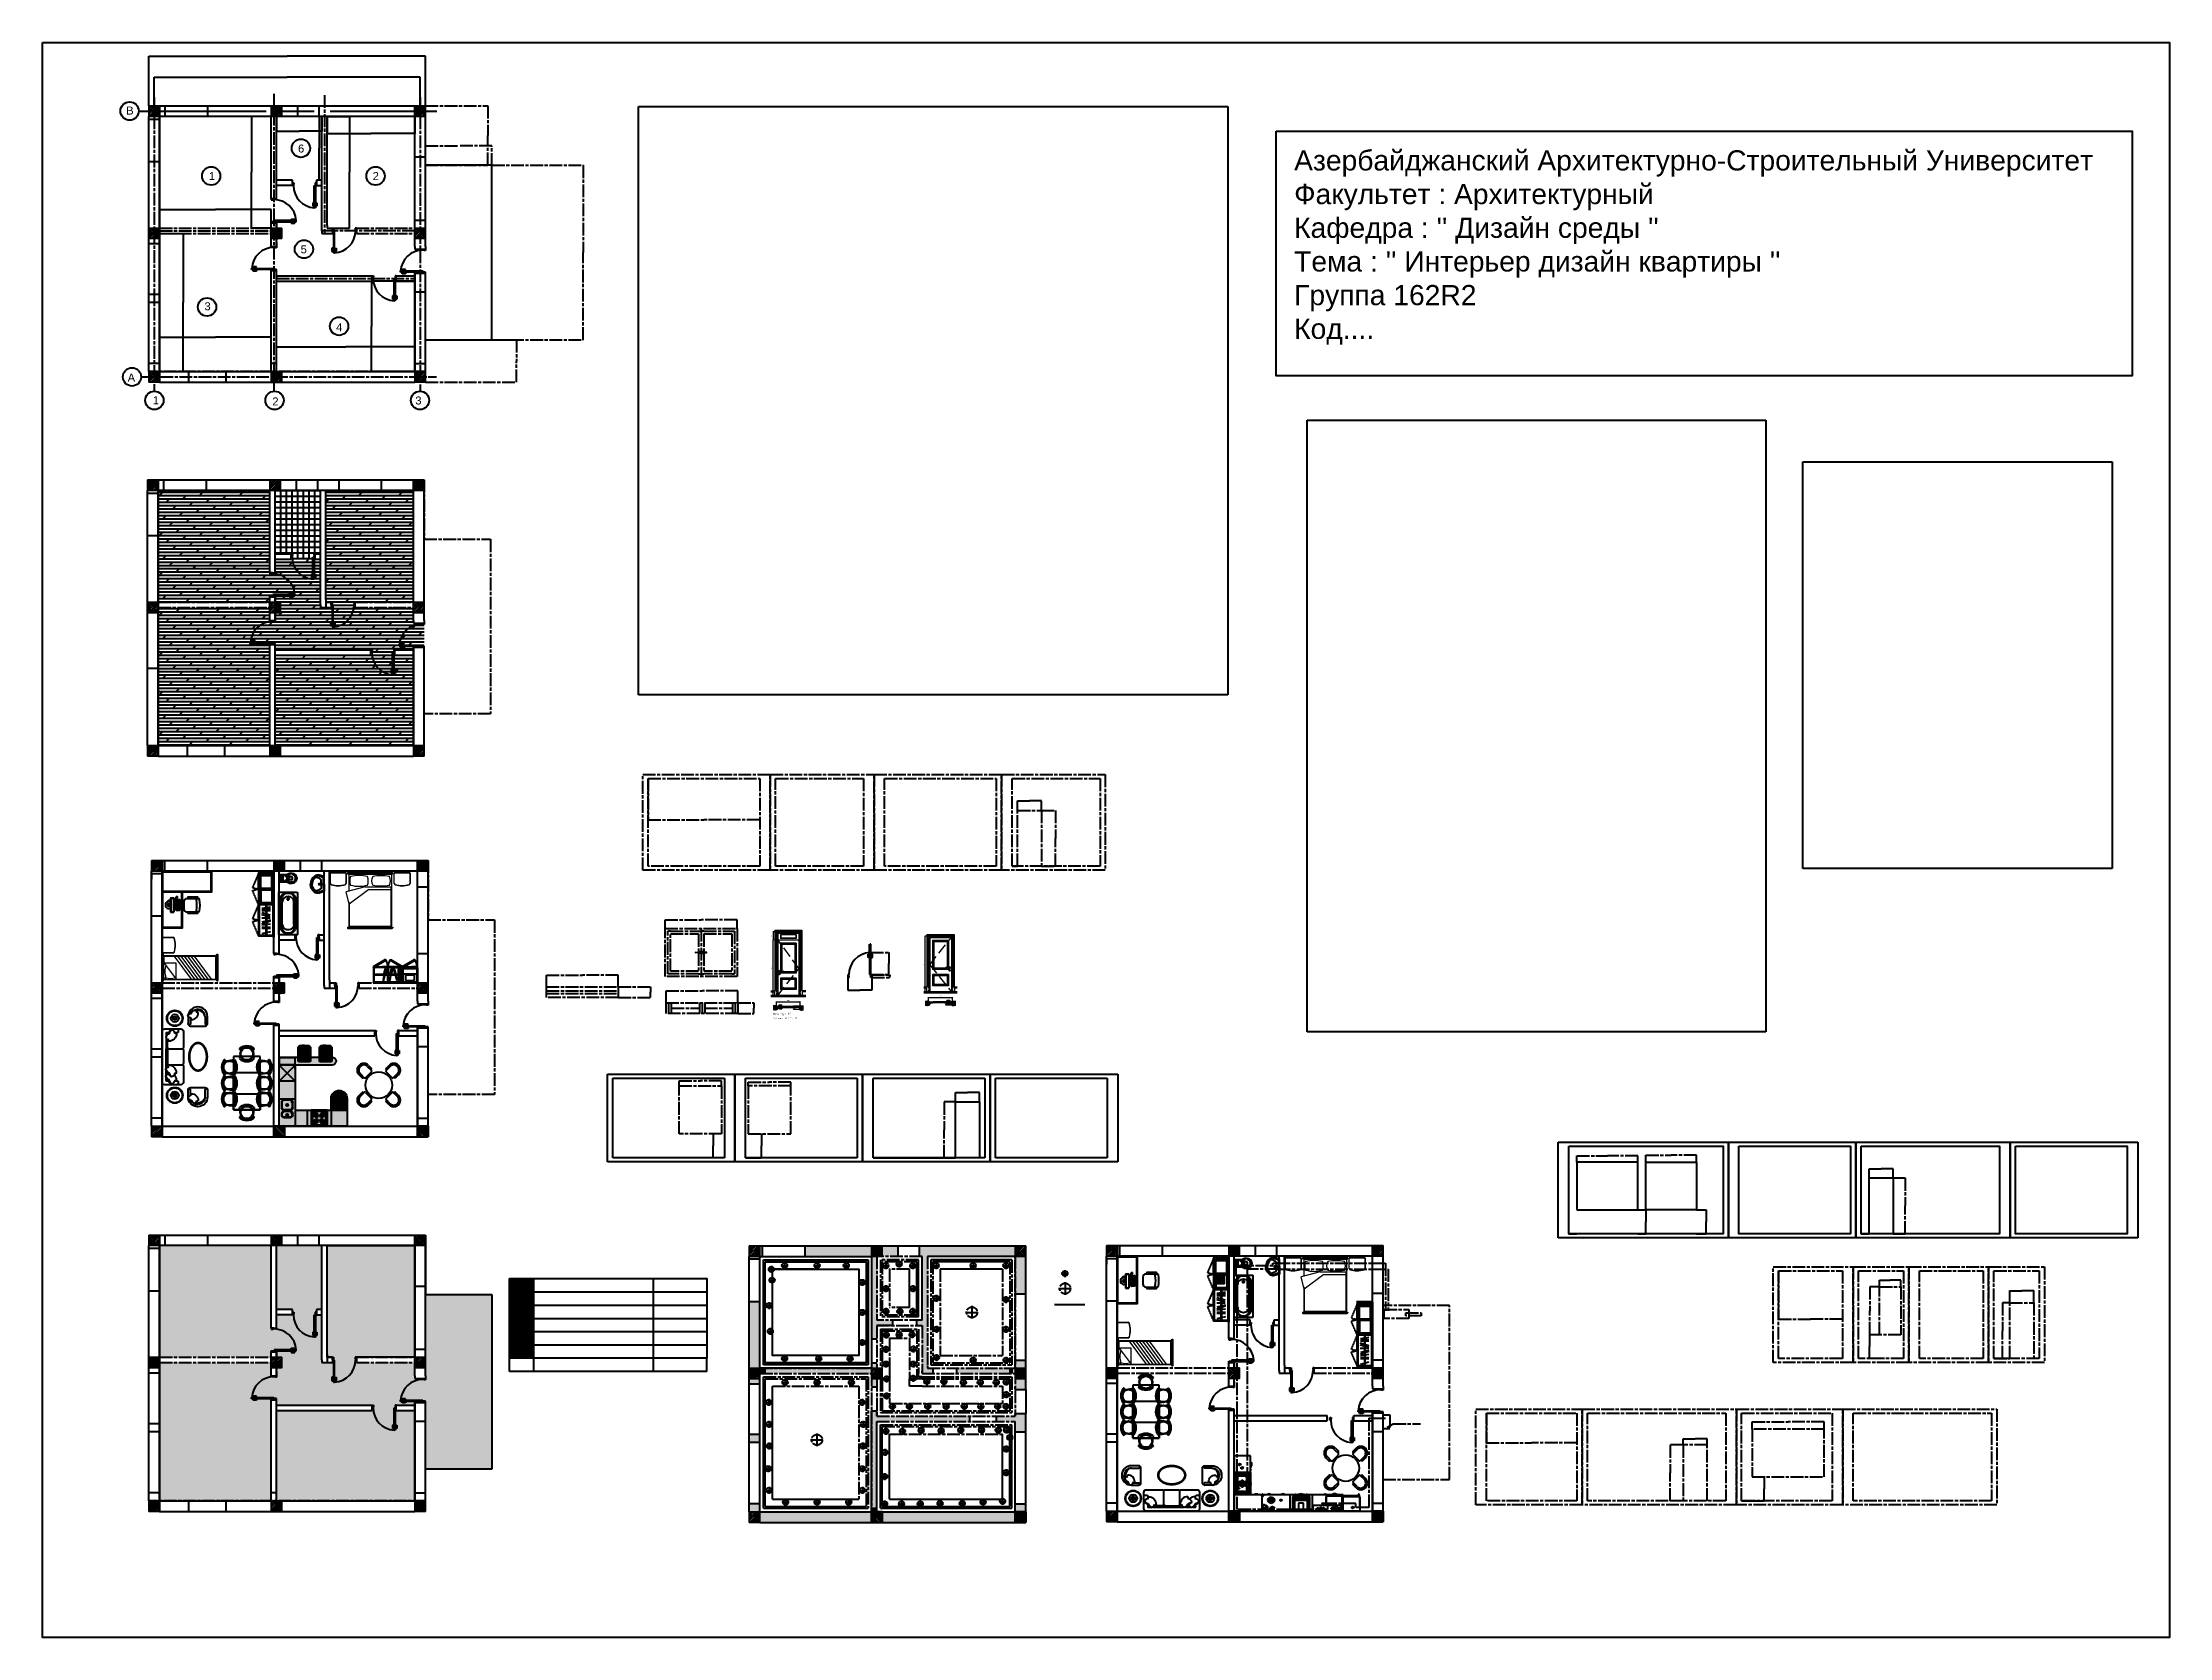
# Model space of a CAD drawing. Header units: inches. Extents: x 5 to 80005, y 6 to 60006.
import ezdxf

# ---------------------------------------------------------------- set-up
doc = ezdxf.new("R2010")
doc.units = ezdxf.units.IN
doc.header["$MEASUREMENT"] = 0
for name, pattern in [('ACAD_ISO08W100', [36, 24, -3, 6, -3]), ('AM_DIN_G_W050', [13.75, 9.75, -1.5, 1, -1.5]), ('CACHE', [9.525, 6.35, -3.175]), ('DASHDOT', [25.4, 12.7, -6.35, 0, -6.35]), ('DASHED', [70, 50, -20]), ('HIDDEN', [9.525, 6.35, -3.175]), ('HIDDEN2', [4.7625, 3.175, -1.5875])]:
    doc.linetypes.add(name, pattern=pattern)
for name, color, linetype, lineweight in [('0_20mm_Line_Weight', 3, 'Continuous', 20), ('0_35mm_Line_Weight', 4, 'Continuous', 35), ('104', 1, 'DASHED', 0), ('4', 130, 'Continuous', 35), ('Dimensions_Levels', 30, 'Continuous', 18), ('Doors', 250, 'Continuous', 20), ('Insulation', 31, 'Continuous', 9), ('Partition_Framed', 4, 'Continuous', 25), ('Text_English', 169, 'Continuous', 25), ('Window_Pivot_Lines', 91, 'Continuous', 9)]:
    doc.layers.add(name, color=color, linetype=linetype, lineweight=lineweight)
for name, color, linetype in [('dwgmodels.com', 30, 'Continuous'), ('freecads.com', 7, 'Continuous'), ('furn', 34, 'Continuous'), ('Furniture', 34, 'Continuous'), ('mebel', 21, 'Continuous'), ('wall', 5, 'Continuous'), ('Washbasin-detail', 251, 'Continuous'), ('Washbasin-outline', 250, 'Continuous'), ('Wood', 45, 'Continuous')]:
    doc.layers.add(name, color=color, linetype=linetype)
doc.styles.add('0020_Notes', font='romans.shx', dxfattribs={"width": 0.75, "height": 40})
doc.styles.add('0020_Titles', font='romans.shx', dxfattribs={"width": 0.75, "height": 80})
doc.styles.get("Standard").update_dxf_attribs({"font": 'arial.ttf'})
doc.linetypes.add('BATTING', pattern='A,0.00254,-2.54,[134,ltypeshp.shx,S=2.54,R=0,X=-2.54,Y=0],-5.08,[134,ltypeshp.shx,S=2.54,R=180,X=2.54,Y=0],-2.54', length=10.16254)
doc.dimstyles.new('dim 20_dwgmodels.com', dxfattribs={"dimtxt": 40, "dimasz": 16, "dimexe": 10, "dimexo": 5, "dimgap": 20, "dimtad": 1, "dimdec": 0, "dimdsep": 46, "dimtxsty": '0020_Notes', "dimblk": 'DOT', "dimcen": 2.5, "dimclrd": 4, "dimclre": 4, "dimclrt": 90, "dimadec": 0, "dimazin": 0, "dimtfac": 1, "dimtdec": 0, "dimtmove": 0, "dimatfit": 3, "dimldrblk": 'DOT', "dimfxl": 1, "dimtolj": 1, "dimlwd": 18, "dimlwe": 18, "dimarcsym": 0})
doc.dimstyles.get("Standard").update_dxf_attribs({"dimtxt": 0.18, "dimasz": 0.18, "dimexe": 0.18, "dimexo": 0.0625, "dimgap": 0.09, "dimtad": 0, "dimtih": 1, "dimtoh": 1, "dimdec": 4, "dimzin": 0, "dimdsep": 46, "dimtxsty": 'Standard', "dimcen": 0.09, "dimadec": 0, "dimazin": 0, "dimtfac": 1, "dimtdec": 4, "dimtofl": 0, "dimtmove": 0, "dimatfit": 3, "dimfxl": 1, "dimtolj": 1, "dimtzin": 0, "dimarcsym": 0})
picture_1 = doc.add_image_def('image1.jpg', size_in_pixel=(563, 751))
picture_2 = doc.add_image_def('image2.jpg', size_in_pixel=(564, 563))
picture_3 = doc.add_image_def('image3.jpg', size_in_pixel=(564, 742))
pattern_1 = [(45, (-687236.70762, -278689.70034), (-0.088388347648, 0.088388347648), [])]

# ---------------------------------------------------------------- blocks, each defined once
blk = doc.blocks.new('columnn')
h = blk.add_hatch()
h.set_pattern_fill('ANSI31', color=256, scale=500)
h.set_pattern_definition([(45, (-20875.046, -16891.983), (-44.19417, 44.19417), [])])
h.paths.add_polyline_path([(0, 200), (-200, 200), (-200, 0), (0, 0)])
h.paths.add_polyline_path([(200, 200), (0, 200), (0, 0), (200, 0)])
h.paths.add_polyline_path([(0, 0), (-200, 0), (-200, -200), (0, -200)])
h.paths.add_polyline_path([(200, 0), (0, 0), (0, -200), (200, -200)])
for p, q in [((-200, 200), (-200, -200)), ((-200, 200), (200, 200)), ((200, -200), (200, 200)), ((200, -200), (-200, -200))]:
    blk.add_line(p, q)
blk = doc.blocks.new('bed037')
at = {"color": 7, "linetype": 'Continuous', "lineweight": 18}
for p, q in [((-1484, 0), (-922, 0)), ((-832, 0), (832, 0)), ((922, 0), (1484, 0)), ((-1504, -415), (-1504, -20)), ((-1494, -407), (-1494, -20)), ((-1484, -10), (-922, -10)), ((-912, -20), (-912, -415)), ((-902, -20), (-902, -415)), ((-180, -536), (-893, -729)), ((-782, -1187), (-893, -729)), ((-852, -20), (-852, -50)), ((-852, -50), (852, -50)), ((-802, -80), (-802, -705)), ((-782, -60), (782, -60)), ((-47, -636), (-782, -1187)), ((-180, -536), (782, -536)), ((-47, -636), (782, -636)), ((782, -536), (782, -2025)), ((802, -80), (802, -2025)), ((852, -20), (852, -50)), ((902, -415), (902, -20)), ((912, -407), (912, -20)), ((922, -10), (1484, -10)), ((1494, -20), (1494, -415)), ((1504, -20), (1504, -415)), ((-802, -1104), (-802, -2025)), ((-782, -1187), (-782, -2025)), ((-852, -2055), (852, -2055)), ((-852, -2055), (-852, -2085)), ((-832, -2106), (832, -2106)), ((-782, -2025), (782, -2025)), ((-782, -2045), (782, -2045)), ((852, -2055), (852, -2085))]:
    blk.add_line(p, q, dxfattribs=at)
for centre, radius, start, end in [((-1484, -20), 20.1, 90, 180), ((-922, -20), 20.1, 0, 90), ((-832, -20), 20.1, 90, 180), ((832, -20), 20.1, 0, 90), ((922, -20), 20.1, 90, 180), ((1484, -20), 20.1, 0, 90), ((-1454, -415), 50.1, 180, 253.39845), ((-1484, -20), 10, 90, 180), ((-1444, -407), 50.1, 180, 253.89153), ((-1203, 426), 927, 253.39845, 286.60155), ((-1203, 426), 917, 253.89153, 286.60155), ((-953, -415), 40.1, 286.60155, 0), ((-953, -415), 50.1, 286.60155, 0), ((-927, -25), 10, 0, 90), ((-922, -20), 10, 0, 90), ((-782, -80), 20.1, 90, 180), ((-336, -318), 429, 157.54258, 202.17181), ((-415, -1239), 1130, 73.71941, 106.28059), ((-415, 609), 1130, 253.71941, 286.28059), ((-495, -318), 429, 337.82819, 22.45742), ((406, -315), 347, 152.46428, 207.53572), ((413, -1656), 1534, 78.17606, 101.82394), ((413, 1026), 1534, 258.17606, 281.82394), ((419, -315), 347, 332.46428, 27.53572), ((782, -80), 20.1, 0, 90), ((953, -415), 50.1, 180, 253.39845), ((922, -20), 10, 90, 180), ((963, -407), 50.1, 180, 253.89153), ((1203, 426), 927, 253.39845, 286.60155), ((1203, 426), 917, 253.89153, 286.60155), ((1454, -415), 40.1, 286.60155, 0), ((1454, -415), 50.1, 286.60155, 0), ((1484, -20), 10, 0, 90), ((-832, -2085), 20.1, 180, 270), ((-782, -2025), 20.1, 180, 270), ((782, -2025), 20.1, 270, 0), ((832, -2085), 20.1, 270, 0)]:
    blk.add_arc(centre, radius, start, end, dxfattribs=at)
blk = doc.blocks.new('bed025')
at = {"color": 0, "linetype": 'Continuous', "lineweight": 18}
for p, q in [((-481, 0), (481, 0)), ((564, 0), (1126, 0)), ((-501, -20), (-501, -50)), ((-501, -50), (501, -50)), ((-451, -80), (-451, -2025)), ((-431, -60), (431, -60)), ((170, -80), (-431, -531)), ((441, -441), (-431, -1095)), ((-431, -531), (-431, -2025)), ((-431, -531), (170, -531)), ((431, -574), (-431, -1221)), ((431, -699), (-431, -1346)), ((170, -80), (431, -80)), ((170, -531), (170, -80)), ((431, -80), (431, -2025)), ((451, -80), (451, -2025)), ((501, -20), (501, -50)), ((544, -415), (544, -20)), ((554, -407), (554, -20)), ((564, -10), (1126, -10)), ((1136, -20), (1136, -415)), ((1146, -20), (1146, -415)), ((431, -825), (-431, -1471)), ((431, -950), (-431, -1597)), ((431, -1075), (-431, -1722)), ((431, -1201), (-431, -1847)), ((-501, -2055), (-501, -2085)), ((-501, -2055), (501, -2055)), ((-481, -2106), (481, -2106)), ((-431, -2025), (431, -2025)), ((-431, -2045), (431, -2045)), ((501, -2055), (501, -2085))]:
    blk.add_line(p, q, dxfattribs=at)
blk.add_circle((-398, -129), 20.7, dxfattribs=at)
for centre, radius, start, end in [((-481, -20), 20.1, 90, 180), ((-431, -80), 20.1, 90, 180), ((136, -319), 547, 161.24183, 198.75817), ((-148, -801), 699, 70.36718, 109.63282), ((431, -80), 20.1, 0, 90), ((481, -20), 20.1, 0, 90), ((564, -20), 20.1, 90, 180), ((594, -415), 50.1, 180, 253.39845), ((564, -20), 10, 90, 180), ((604, -407), 50.1, 180, 253.89153), ((845, 426), 927, 253.39845, 286.60155), ((845, 426), 917, 253.89153, 286.60155), ((1096, -415), 40.1, 286.60155, 0), ((1096, -415), 50.1, 286.60155, 0), ((1126, -20), 20.1, 0, 90), ((1126, -20), 10, 0, 90), ((-481, -2085), 20.1, 180, 270), ((-431, -2025), 20.1, 180, 270), ((431, -2025), 20.1, 270, 0), ((481, -2085), 20.1, 270, 0)]:
    blk.add_arc(centre, radius, start, end, dxfattribs=at)
blk = doc.blocks.new('m_131')
for p, q in [((-649, 4695), (-650, 4690)), ((-650, 4690), (-649, 4684)), ((-646, 4699), (-649, 4695)), ((-649, 4684), (-646, 4680)), ((-641, 4701), (-646, 4699)), ((-646, 4680), (-641, 4679)), ((-636, 4701), (-641, 4701)), ((-641, 4679), (-636, 4679)), ((-623, 4700), (-636, 4701)), ((-636, 4679), (-623, 4680)), ((-623, 4700), (-602, 4698)), ((-623, 4680), (-602, 4681)), ((-622, 4097), (-622, 3466)), ((-580, 4097), (-622, 4097)), ((-602, 4698), (-586, 4697)), ((-602, 4681), (-586, 4683)), ((-591, 4097), (-591, 4055)), ((0, 4097), (-591, 4097)), ((-591, 4055), (0, 4055)), ((-586, 4721), (-586, 4690)), ((-544, 4721), (-586, 4721)), ((-586, 4690), (-586, 4674)), ((-586, 4674), (-572, 4658)), ((-586, 4674), (-572, 4674)), ((-572, 4163), (-586, 4148)), ((-586, 4148), (-586, 4100)), ((-586, 4100), (-544, 4100)), ((-581, 4671), (-581, 4151)), ((-544, 4671), (-581, 4671)), ((-581, 4151), (-544, 4151)), ((-580, 3466), (-580, 4097)), ((-572, 4658), (-544, 4658)), ((-544, 4163), (-572, 4163)), ((-544, 4726), (-544, 4097)), ((-544, 4726), (0, 4726)), ((-544, 4726), (-544, 4726)), ((-148, 4726), (-544, 4726)), ((-4, 4021), (-215, 4021)), ((-211, 4020), (-211, 2968)), ((0, 4011), (-209, 4011)), ((-4, 4020), (-4, 4021)), ((0, 4726), (0, 0)), ((-662, 3428), (-661, 3434)), ((-661, 3422), (-662, 3428)), ((-661, 3434), (-659, 3438)), ((-659, 3418), (-661, 3422)), ((-659, 3438), (-656, 3439)), ((-656, 3416), (-659, 3418)), ((-655, 3814), (-658, 3781)), ((-658, 3781), (-655, 3748)), ((-656, 3439), (-653, 3439)), ((-646, 3437), (-656, 3438)), ((-656, 3418), (-646, 3419)), ((-653, 3417), (-656, 3416)), ((-644, 3841), (-655, 3814)), ((-655, 3748), (-644, 3721)), ((-649, 3810), (-653, 3781)), ((-653, 3781), (-649, 3752)), ((-653, 3439), (-644, 3438)), ((-644, 3418), (-653, 3417)), ((-652, 3812), (-642, 3838)), ((-642, 3724), (-652, 3750)), ((-650, 3781), (-647, 3808)), ((-641, 3835), (-649, 3810)), ((-649, 3810), (-647, 3808)), ((-649, 3752), (-641, 3728)), ((-633, 3428), (-648, 3428)), ((-647, 3808), (-641, 3835)), ((-647, 3808), (-645, 3807)), ((-644, 3806), (-647, 3781)), ((-647, 3781), (-644, 3756)), ((-647, 3433), (-646, 3437)), ((-632, 3432), (-647, 3433)), ((-647, 3423), (-632, 3424)), ((-646, 3419), (-647, 3423)), ((-644, 3438), (-646, 3437)), ((-646, 3437), (-632, 3436)), ((-632, 3420), (-646, 3419)), ((-646, 3419), (-644, 3418)), ((-629, 3858), (-644, 3841)), ((-644, 3840), (-629, 3857)), ((-642, 3838), (-644, 3840)), ((-637, 3828), (-644, 3806)), ((-644, 3756), (-637, 3734)), ((-644, 3722), (-642, 3724)), ((-629, 3705), (-644, 3722)), ((-644, 3721), (-629, 3704)), ((-644, 3438), (-631, 3437)), ((-644, 3418), (-631, 3419)), ((-642, 3838), (-628, 3855)), ((-641, 3835), (-642, 3838)), ((-641, 3728), (-642, 3724)), ((-642, 3724), (-628, 3708)), ((-627, 3851), (-641, 3835)), ((-627, 3711), (-641, 3728)), ((-626, 3844), (-637, 3828)), ((-637, 3734), (-626, 3719)), ((-633, 3428), (-632, 3432)), ((-622, 3428), (-633, 3428)), ((-632, 3424), (-633, 3428)), ((-631, 3437), (-632, 3436)), ((-632, 3436), (-622, 3434)), ((-632, 3436), (-632, 3432)), ((-632, 3432), (-622, 3432)), ((-622, 3424), (-632, 3424)), ((-632, 3424), (-632, 3420)), ((-632, 3420), (-622, 3421)), ((-631, 3419), (-632, 3420)), ((-631, 3437), (-622, 3435)), ((-631, 3419), (-622, 3420)), ((-622, 3860), (-629, 3858)), ((-629, 3857), (-622, 3859)), ((-629, 3858), (-629, 3857)), ((-629, 3857), (-628, 3855)), ((-629, 3705), (-628, 3708)), ((-622, 3703), (-629, 3705)), ((-629, 3704), (-629, 3705)), ((-629, 3704), (-622, 3702)), ((-628, 3855), (-622, 3857)), ((-628, 3855), (-627, 3851)), ((-628, 3708), (-627, 3711)), ((-628, 3708), (-622, 3706)), ((-622, 3846), (-626, 3844)), ((-626, 3719), (-622, 3717)), ((-622, 3466), (-622, 2940)), ((-613, 3467), (-215, 3467)), ((-590, 3466), (-215, 3466)), ((-215, 3466), (-542, 3466)), ((-542, 3466), (-542, 3466)), ((-209, 3805), (-201, 3844)), ((-209, 3805), (-201, 3765)), ((-201, 3805), (-209, 3805)), ((-201, 3844), (-178, 3878)), ((-201, 3844), (-194, 3841)), ((-194, 3841), (-201, 3805)), ((-201, 3805), (-178, 3805)), ((-194, 3768), (-201, 3805)), ((-201, 3765), (-194, 3768)), ((-201, 3765), (-178, 3732)), ((-173, 3872), (-194, 3841)), ((-194, 3841), (-173, 3833)), ((-194, 3768), (-173, 3777)), ((-173, 3737), (-194, 3768)), ((-178, 3878), (-144, 3900)), ((-178, 3878), (-173, 3872)), ((-178, 3732), (-173, 3737)), ((-178, 3732), (-144, 3709)), ((-169, 3794), (-168, 3819)), ((-159, 3770), (-169, 3794)), ((-168, 3819), (-158, 3842)), ((-142, 3752), (-159, 3770)), ((-158, 3842), (-139, 3859)), ((-149, 3262), (-143, 3282)), ((-143, 3242), (-149, 3262)), ((-144, 3900), (-113, 3906)), ((-144, 3900), (-141, 3893)), ((-144, 3709), (-141, 3717)), ((-144, 3709), (-131, 3707)), ((-144, 3262), (-139, 3280)), ((-139, 3244), (-144, 3262)), ((-143, 3282), (-129, 3296)), ((-129, 3228), (-143, 3242)), ((-118, 3742), (-142, 3752)), ((-139, 3859), (-115, 3868)), ((-139, 3280), (-126, 3293)), ((-126, 3231), (-139, 3244)), ((-138, 3362), (-137, 3371)), ((-137, 3353), (-138, 3362)), ((-137, 3371), (-133, 3379)), ((-133, 3345), (-137, 3353)), ((-133, 3713), (-126, 3684)), ((-133, 3379), (-128, 3385)), ((-128, 3339), (-133, 3345)), ((-129, 3296), (-109, 3302)), ((-109, 3222), (-129, 3228)), ((-128, 3385), (-122, 3390)), ((-122, 3333), (-128, 3339)), ((-128, 3262), (-125, 3272)), ((-125, 3252), (-128, 3262)), ((-126, 3684), (-117, 3652)), ((-126, 3293), (-108, 3298)), ((-108, 3226), (-126, 3231)), ((-125, 3272), (-118, 3279)), ((-118, 3245), (-125, 3252)), ((-122, 3390), (-114, 3394)), ((-114, 3330), (-122, 3333)), ((-118, 3272), (-122, 3264)), ((-122, 3264), (-120, 3255)), ((-120, 3255), (-114, 3249)), ((-92, 3741), (-118, 3742)), ((-118, 3279), (-108, 3282)), ((-111, 3276), (-118, 3272)), ((-108, 3242), (-118, 3245)), ((-114, 3654), (-117, 3652)), ((-117, 3652), (-115, 3649)), ((-115, 3868), (-90, 3868)), ((-115, 3649), (-108, 3647)), ((-106, 3655), (-114, 3654)), ((-114, 3394), (-105, 3395)), ((-105, 3329), (-114, 3330)), ((-114, 3249), (-105, 3248)), ((-94, 3965), (-113, 3965)), ((-113, 3965), (-113, 3877)), ((-97, 3813), (-113, 3813)), ((-113, 3813), (-113, 3798)), ((-113, 3798), (-97, 3798)), ((-112, 3364), (-111, 3366)), ((-112, 3362), (-111, 3364)), ((-112, 3362), (-112, 3364)), ((-111, 3360), (-112, 3362)), ((-112, 3360), (-112, 3362)), ((-111, 3358), (-112, 3360)), ((-111, 3365), (-110, 3367)), ((-111, 3366), (-110, 3367)), ((-111, 3364), (-111, 3365)), ((-111, 3362), (-110, 3364)), ((-110, 3361), (-111, 3362)), ((-111, 3358), (-111, 3360)), ((-110, 3357), (-111, 3358)), ((-110, 3357), (-111, 3358)), ((-102, 3275), (-111, 3276)), ((-110, 3367), (-108, 3368)), ((-110, 3367), (-109, 3368)), ((-110, 3365), (-109, 3366)), ((-110, 3364), (-110, 3365)), ((-110, 3359), (-110, 3361)), ((-109, 3358), (-110, 3359)), ((-108, 3356), (-110, 3357)), ((-109, 3356), (-110, 3357)), ((-109, 3368), (-107, 3369)), ((-109, 3366), (-108, 3367)), ((-108, 3357), (-109, 3358)), ((-107, 3355), (-109, 3356)), ((-108, 3302), (-109, 3301)), ((-109, 3302), (-109, 3301)), ((-109, 3223), (-108, 3222)), ((-109, 3223), (-109, 3222)), ((-108, 3647), (-99, 3647)), ((-108, 3367), (-106, 3368)), ((-108, 3368), (-107, 3368)), ((-106, 3357), (-108, 3357)), ((-107, 3355), (-108, 3356)), ((-88, 3296), (-108, 3302)), ((-108, 3298), (-90, 3293)), ((-108, 3282), (-98, 3279)), ((-98, 3245), (-108, 3242)), ((-90, 3231), (-108, 3226)), ((-108, 3222), (-88, 3228)), ((-107, 3368), (-105, 3369)), ((-107, 3369), (-105, 3369)), ((-105, 3355), (-107, 3355)), ((-105, 3355), (-107, 3355)), ((-97, 3655), (-106, 3655)), ((-106, 3368), (-105, 3368)), ((-105, 3357), (-106, 3357)), ((-105, 3395), (-96, 3394)), ((-105, 3369), (-103, 3368)), ((-105, 3369), (-103, 3369)), ((-105, 3368), (-104, 3368)), ((-104, 3357), (-105, 3357)), ((-103, 3355), (-105, 3355)), ((-103, 3355), (-105, 3355)), ((-96, 3330), (-105, 3329)), ((-105, 3248), (-97, 3253)), ((-104, 3368), (-102, 3367)), ((-102, 3357), (-104, 3357)), ((-103, 3369), (-101, 3368)), ((-103, 3368), (-102, 3368)), ((-102, 3356), (-103, 3355)), ((-101, 3356), (-103, 3355)), ((-102, 3368), (-100, 3367)), ((-102, 3367), (-101, 3366)), ((-101, 3358), (-102, 3357)), ((-100, 3357), (-102, 3356)), ((-96, 3269), (-102, 3275)), ((-101, 3368), (-100, 3367)), ((-101, 3366), (-100, 3365)), ((-100, 3359), (-101, 3358)), ((-100, 3357), (-101, 3356)), ((-100, 3367), (-99, 3365)), ((-100, 3367), (-99, 3366)), ((-100, 3365), (-100, 3364)), ((-100, 3364), (-99, 3362)), ((-99, 3362), (-100, 3361)), ((-100, 3361), (-100, 3359)), ((-99, 3358), (-100, 3357)), ((-99, 3358), (-100, 3357)), ((-99, 3647), (-91, 3648)), ((-99, 3366), (-98, 3364)), ((-99, 3365), (-98, 3364)), ((-98, 3360), (-99, 3358)), ((-98, 3360), (-99, 3358)), ((-98, 3364), (-98, 3362)), ((-98, 3364), (-98, 3362)), ((-98, 3362), (-98, 3360)), ((-98, 3362), (-98, 3360)), ((-98, 3279), (-91, 3272)), ((-91, 3252), (-98, 3245)), ((-97, 3798), (-97, 3813)), ((-89, 3654), (-97, 3655)), ((-97, 3253), (-94, 3261)), ((-96, 3394), (-88, 3390)), ((-88, 3333), (-96, 3330)), ((-94, 3261), (-96, 3269)), ((-94, 3961), (-94, 3965)), ((-94, 3951), (-94, 3961)), ((-94, 3936), (-94, 3951)), ((-94, 3918), (-94, 3936)), ((-94, 3900), (-94, 3918)), ((-94, 3906), (-64, 3900)), ((-94, 3889), (-94, 3900)), ((-94, 3884), (-94, 3889)), ((-94, 3877), (-94, 3884)), ((-69, 3750), (-92, 3741)), ((-91, 3648), (-87, 3651)), ((-91, 3272), (-88, 3262)), ((-88, 3262), (-91, 3252)), ((-90, 3868), (-66, 3857)), ((-90, 3293), (-77, 3280)), ((-77, 3244), (-90, 3231)), ((-87, 3651), (-89, 3654)), ((-88, 3390), (-82, 3385)), ((-82, 3339), (-88, 3333)), ((-74, 3282), (-88, 3296)), ((-88, 3228), (-74, 3242)), ((-87, 3651), (-79, 3683)), ((-82, 3385), (-76, 3379)), ((-76, 3345), (-82, 3339)), ((-79, 3683), (-72, 3713)), ((-77, 3280), (-72, 3262)), ((-72, 3262), (-77, 3244)), ((-76, 3379), (-73, 3371)), ((-73, 3353), (-76, 3345)), ((-68, 3262), (-74, 3282)), ((-74, 3242), (-68, 3262)), ((-73, 3708), (-64, 3709)), ((-73, 3371), (-72, 3362)), ((-72, 3362), (-73, 3353)), ((-50, 3768), (-69, 3750)), ((-64, 3900), (-67, 3893)), ((-64, 3709), (-67, 3717)), ((-66, 3857), (-48, 3839)), ((-64, 3900), (-29, 3878)), ((-64, 3709), (-29, 3732)), ((-40, 3791), (-50, 3768)), ((-48, 3839), (-39, 3816)), ((-39, 3816), (-40, 3791)), ((-29, 3878), (-35, 3872)), ((-35, 3872), (-14, 3841)), ((-14, 3841), (-35, 3833)), ((-14, 3768), (-35, 3777)), ((-35, 3737), (-14, 3768)), ((-29, 3732), (-35, 3737)), ((-29, 3878), (-7, 3844)), ((-7, 3805), (-29, 3805)), ((-29, 3732), (-7, 3765)), ((-7, 3844), (-14, 3841)), ((-14, 3841), (-7, 3805)), ((-14, 3768), (-7, 3805)), ((-7, 3765), (-14, 3768)), ((-7, 3844), (0, 3812)), ((-7, 3805), (0, 3805)), ((-7, 3765), (0, 3798)), ((-662, 2519), (-658, 2552)), ((-658, 2486), (-662, 2519)), ((-658, 2552), (-648, 2579)), ((-648, 2459), (-658, 2486)), ((-651, 2519), (-648, 2544)), ((-648, 2494), (-651, 2519)), ((-648, 2579), (-633, 2596)), ((-648, 2544), (-641, 2566)), ((-641, 2472), (-648, 2494)), ((-633, 2442), (-648, 2459)), ((-641, 2566), (-630, 2582)), ((-630, 2456), (-641, 2472)), ((-622, 2745), (-634, 2745)), ((-634, 2745), (-634, 2714)), ((-634, 2741), (-622, 2741)), ((-634, 2730), (-622, 2730)), ((-634, 2719), (-622, 2719)), ((-634, 2714), (-622, 2714)), ((-622, 2640), (-634, 2640)), ((-634, 2640), (-634, 2609)), ((-634, 2636), (-622, 2636)), ((-634, 2624), (-622, 2624)), ((-634, 2613), (-622, 2613)), ((-634, 2609), (-622, 2609)), ((-622, 2535), (-634, 2535)), ((-634, 2535), (-634, 2503)), ((-634, 2530), (-622, 2530)), ((-634, 2519), (-622, 2519)), ((-634, 2508), (-622, 2508)), ((-634, 2503), (-622, 2503)), ((-622, 2430), (-634, 2430)), ((-634, 2430), (-634, 2398)), ((-634, 2425), (-622, 2425)), ((-634, 2414), (-622, 2414)), ((-634, 2403), (-622, 2403)), ((-633, 2596), (-622, 2599)), ((-633, 2442), (-622, 2439)), ((-630, 2582), (-622, 2585)), ((-622, 2453), (-630, 2456)), ((-622, 2940), (-617, 2940)), ((-622, 2940), (-622, 2940)), ((-622, 2940), (-622, 2098)), ((-617, 2940), (0, 2940)), ((-63, 2845), (-558, 2845)), ((-558, 2845), (-558, 2193)), ((-74, 2835), (-547, 2835)), ((-547, 2835), (-547, 2203)), ((-463, 2795), (-43, 2795)), ((-449, 2781), (-463, 2795)), ((-463, 2795), (-463, 2234)), ((-48, 2781), (-449, 2781)), ((-449, 2781), (-425, 2749)), ((-449, 2248), (-449, 2781)), ((-425, 2749), (-72, 2749)), ((-419, 2736), (-425, 2749)), ((-425, 2749), (-425, 2280)), ((-419, 2293), (-419, 2736)), ((-317, 2585), (-307, 2599)), ((-307, 2430), (-317, 2444)), ((-307, 2599), (-44, 2599)), ((-307, 2599), (-307, 2430)), ((-44, 2430), (-307, 2430)), ((-209, 2958), (0, 2958)), ((-137, 3157), (-135, 3168)), ((-135, 3146), (-137, 3157)), ((-135, 3168), (-131, 3178)), ((-131, 3136), (-135, 3146)), ((-131, 3178), (-124, 3187)), ((-124, 3127), (-131, 3136)), ((-124, 3187), (-116, 3193)), ((-116, 3121), (-124, 3127)), ((-116, 3193), (-106, 3198)), ((-106, 3117), (-116, 3121)), ((-106, 3198), (-95, 3199)), ((-95, 3115), (-106, 3117)), ((-104, 3159), (-103, 3162)), ((-104, 3157), (-104, 3159)), ((-104, 3155), (-104, 3157)), ((-103, 3152), (-104, 3155)), ((-103, 3162), (-101, 3164)), ((-103, 3159), (-102, 3161)), ((-103, 3157), (-103, 3159)), ((-103, 3155), (-103, 3157)), ((-102, 3153), (-103, 3155)), ((-101, 3150), (-103, 3152)), ((-102, 3161), (-101, 3163)), ((-102, 3157), (-101, 3159)), ((-101, 3156), (-102, 3157)), ((-101, 3151), (-102, 3153)), ((-101, 3164), (-99, 3165)), ((-101, 3163), (-99, 3164)), ((-101, 3161), (-100, 3162)), ((-101, 3159), (-101, 3161)), ((-101, 3154), (-101, 3156)), ((-100, 3152), (-101, 3154)), ((-99, 3150), (-101, 3151)), ((-99, 3149), (-101, 3150)), ((-100, 3162), (-98, 3164)), ((-98, 3151), (-100, 3152)), ((-99, 3165), (-97, 3166)), ((-99, 3164), (-97, 3165)), ((-97, 3149), (-99, 3150)), ((-97, 3148), (-99, 3149)), ((-98, 3164), (-97, 3164)), ((-97, 3151), (-98, 3151)), ((-97, 3165), (-95, 3166)), ((-97, 3166), (-95, 3166)), ((-97, 3164), (-95, 3164)), ((-95, 3150), (-97, 3151)), ((-95, 3148), (-97, 3149)), ((-95, 3148), (-97, 3148)), ((-95, 3199), (-83, 3198)), ((-95, 3166), (-92, 3165)), ((-95, 3166), (-92, 3166)), ((-95, 3164), (-93, 3164)), ((-93, 3151), (-95, 3150)), ((-92, 3149), (-95, 3148)), ((-92, 3148), (-95, 3148)), ((-83, 3117), (-95, 3115)), ((-93, 3164), (-91, 3164)), ((-91, 3151), (-93, 3151)), ((-92, 3166), (-90, 3165)), ((-92, 3165), (-90, 3164)), ((-90, 3150), (-92, 3149)), ((-90, 3149), (-92, 3148)), ((-91, 3164), (-90, 3162)), ((-90, 3152), (-91, 3151)), ((-90, 3165), (-88, 3164)), ((-90, 3164), (-89, 3163)), ((-90, 3162), (-89, 3161)), ((-89, 3154), (-90, 3152)), ((-89, 3151), (-90, 3150)), ((-88, 3150), (-90, 3149)), ((-89, 3163), (-87, 3161)), ((-89, 3161), (-88, 3159)), ((-88, 3156), (-89, 3154)), ((-87, 3153), (-89, 3151)), ((-88, 3164), (-87, 3162)), ((-88, 3159), (-88, 3157)), ((-88, 3157), (-88, 3156)), ((-87, 3152), (-88, 3150)), ((-87, 3162), (-86, 3159)), ((-87, 3161), (-86, 3159)), ((-86, 3155), (-87, 3153)), ((-86, 3155), (-87, 3152)), ((-86, 3159), (-86, 3157)), ((-86, 3159), (-85, 3157)), ((-86, 3157), (-86, 3155)), ((-85, 3157), (-86, 3155)), ((-83, 3198), (-73, 3193)), ((-73, 3121), (-83, 3117)), ((-74, 2795), (-74, 2835)), ((-73, 3193), (-65, 3187)), ((-65, 3127), (-73, 3121)), ((-72, 2749), (-48, 2781)), ((-72, 2749), (-72, 2599)), ((-72, 2430), (-72, 2280)), ((-65, 3187), (-58, 3178)), ((-58, 3136), (-65, 3127)), ((-63, 2795), (-63, 2845)), ((-58, 3178), (-54, 3168)), ((-54, 3146), (-58, 3136)), ((-54, 3168), (-53, 3157)), ((-53, 3157), (-54, 3146)), ((-47, 2784), (-48, 2781)), ((-48, 2781), (-48, 2599)), ((-48, 2430), (-48, 2248)), ((-44, 2795), (-47, 2791)), ((-44, 2234), (-44, 2795)), ((-44, 2795), (-20, 2795)), ((-44, 2599), (-44, 2430)), ((0, 2936), (-24, 2936)), ((-24, 2936), (-24, 2903)), ((-24, 2903), (0, 2903)), ((-4, 2902), (-20, 2902)), ((-20, 2902), (-20, 2124)), ((-662, 1835), (-658, 1868)), ((-658, 1803), (-662, 1835)), ((-658, 1868), (-648, 1896)), ((-648, 1775), (-658, 1803)), ((-650, 1835), (-648, 1861)), ((-648, 1810), (-650, 1835)), ((-648, 1896), (-632, 1913)), ((-648, 1861), (-640, 1882)), ((-640, 1789), (-648, 1810)), ((-632, 1758), (-648, 1775)), ((-640, 1882), (-629, 1898)), ((-629, 1773), (-640, 1789)), ((-634, 2398), (-622, 2398)), ((-622, 2324), (-634, 2324)), ((-634, 2324), (-634, 2293)), ((-634, 2320), (-622, 2320)), ((-634, 2309), (-622, 2309)), ((-634, 2298), (-622, 2298)), ((-634, 2293), (-622, 2293)), ((-632, 1913), (-622, 1915)), ((-632, 1758), (-622, 1756)), ((-629, 1898), (-622, 1902)), ((-622, 1769), (-629, 1773)), ((-617, 2099), (-622, 2099)), ((-622, 2099), (-622, 1097)), ((-622, 2098), (-622, 2098)), ((-617, 2099), (-24, 2099)), ((-558, 2193), (-63, 2193)), ((-547, 2203), (-74, 2203)), ((-463, 2234), (-449, 2248)), ((-44, 2234), (-463, 2234)), ((-463, 2234), (-145, 2234)), ((-425, 2280), (-449, 2248)), ((-449, 2248), (-48, 2248)), ((-447, 1759), (-444, 1771)), ((-444, 1747), (-447, 1759)), ((-444, 1771), (-437, 1781)), ((-444, 1759), (-442, 1770)), ((-442, 1748), (-444, 1759)), ((-437, 1736), (-444, 1747)), ((-435, 1779), (-442, 1770)), ((-435, 1738), (-442, 1748)), ((-437, 1781), (-427, 1788)), ((-427, 1730), (-437, 1736)), ((-426, 1786), (-435, 1779)), ((-426, 1732), (-435, 1738)), ((-427, 1788), (-415, 1790)), ((-415, 1727), (-427, 1730)), ((-415, 1788), (-426, 1786)), ((-415, 1730), (-426, 1732)), ((-425, 2280), (-419, 2293)), ((-72, 2280), (-425, 2280)), ((-415, 1759), (-422, 1762)), ((-422, 1756), (-415, 1759)), ((-422, 1759), (-415, 1759)), ((-415, 1759), (-420, 1764)), ((-420, 1754), (-415, 1759)), ((-415, 1759), (-418, 1766)), ((-418, 1752), (-415, 1759)), ((-415, 1790), (-403, 1788)), ((-404, 1786), (-415, 1788)), ((-412, 1766), (-415, 1759)), ((-415, 1759), (-415, 1766)), ((-415, 1759), (-410, 1764)), ((-408, 1762), (-415, 1759)), ((-415, 1759), (-408, 1759)), ((-415, 1759), (-408, 1756)), ((-415, 1759), (-410, 1754)), ((-415, 1759), (-412, 1752)), ((-415, 1759), (-415, 1751)), ((-404, 1732), (-415, 1730)), ((-403, 1730), (-415, 1727)), ((-394, 1779), (-404, 1786)), ((-394, 1738), (-404, 1732)), ((-403, 1788), (-393, 1781)), ((-393, 1736), (-403, 1730)), ((-394, 1779), (-388, 1770)), ((-388, 1748), (-394, 1738)), ((-393, 1781), (-386, 1771)), ((-386, 1747), (-393, 1736)), ((-386, 1759), (-388, 1770)), ((-386, 1759), (-388, 1748)), ((-386, 1771), (-383, 1759)), ((-383, 1759), (-386, 1747)), ((-74, 2203), (-74, 2234)), ((-48, 2248), (-72, 2280)), ((-63, 2193), (-63, 2234)), ((-48, 2248), (-47, 2245)), ((-47, 2238), (-44, 2234)), ((-20, 2234), (-44, 2234)), ((0, 2124), (-24, 2124)), ((-24, 2124), (-24, 2090)), ((-24, 2090), (0, 2090)), ((0, 1651), (0, 0)), ((-662, 1309), (-658, 1342)), ((-658, 1276), (-662, 1309)), ((-661, 836), (-657, 869)), ((-657, 803), (-661, 836)), ((-658, 1342), (-648, 1369)), ((-648, 1249), (-658, 1276)), ((-658, 1074), (-657, 1076)), ((-658, 1071), (-658, 1074)), ((-658, 1069), (-658, 1071)), ((-657, 1067), (-658, 1069)), ((-657, 1077), (-650, 1077)), ((-657, 1076), (-657, 1077)), ((-657, 1066), (-657, 1067)), ((-655, 1066), (-657, 1066)), ((-657, 869), (-647, 896)), ((-647, 776), (-657, 803)), ((-650, 1076), (-656, 1076)), ((-656, 1067), (-650, 1067)), ((-650, 1066), (-655, 1066)), ((-651, 1074), (-650, 1076)), ((-650, 1067), (-651, 1069)), ((-650, 1309), (-648, 1334)), ((-648, 1284), (-650, 1309)), ((-644, 1077), (-650, 1077)), ((-650, 1077), (-650, 1076)), ((-650, 1076), (-644, 1076)), ((-644, 1067), (-650, 1067)), ((-650, 1067), (-650, 1066)), ((-650, 1066), (-644, 1066)), ((-650, 836), (-647, 861)), ((-647, 811), (-650, 836)), ((-648, 1369), (-632, 1387)), ((-648, 1334), (-640, 1356)), ((-640, 1262), (-648, 1284)), ((-632, 1232), (-648, 1249)), ((-647, 896), (-632, 913)), ((-647, 861), (-640, 883)), ((-640, 789), (-647, 811)), ((-644, 1077), (-637, 1077)), ((-644, 1076), (-644, 1077)), ((-644, 1076), (-644, 1067)), ((-637, 1076), (-644, 1076)), ((-644, 1067), (-637, 1067)), ((-644, 1066), (-644, 1067)), ((-637, 1066), (-644, 1066)), ((-640, 1356), (-629, 1372)), ((-629, 1247), (-640, 1262)), ((-640, 883), (-628, 898)), ((-637, 1077), (-632, 1077)), ((-637, 1077), (-637, 1076)), ((-632, 1076), (-637, 1076)), ((-637, 1076), (-636, 1074)), ((-637, 1067), (-636, 1069)), ((-632, 1067), (-637, 1067)), ((-637, 1067), (-637, 1066)), ((-637, 1066), (-632, 1066)), ((-630, 1085), (-633, 1071)), ((-633, 1071), (-633, 1072)), ((-633, 1071), (-630, 1057)), ((-633, 1071), (-633, 1071)), ((-632, 1387), (-622, 1389)), ((-632, 1232), (-622, 1229)), ((-632, 1068), (-632, 1067)), ((-632, 1067), (-632, 1067)), ((-632, 913), (-621, 916)), ((-622, 1097), (-630, 1085)), ((-630, 1071), (-627, 1058)), ((-630, 1057), (-622, 1045)), ((-629, 1372), (-622, 1376)), ((-622, 1243), (-629, 1247)), ((-627, 1058), (-629, 1058)), ((-628, 1071), (-625, 1083)), ((-625, 1059), (-628, 1071)), ((-628, 898), (-621, 902)), ((-627, 1058), (-620, 1047)), ((-625, 1083), (-618, 1093)), ((-618, 1049), (-625, 1059)), ((-610, 1105), (-622, 1097)), ((-622, 1045), (-610, 1037)), ((-620, 1047), (-621, 1046)), ((-621, 1045), (-621, 612)), ((-620, 1047), (-609, 1040)), ((-618, 1093), (-608, 1100)), ((-608, 1042), (-618, 1049)), ((-596, 1108), (-610, 1105)), ((-609, 1040), (-610, 1039)), ((-610, 1037), (-596, 1034)), ((-609, 1040), (-596, 1038)), ((-608, 1100), (-596, 1103)), ((-596, 1040), (-608, 1042)), ((-582, 1105), (-596, 1108)), ((-596, 1103), (-584, 1100)), ((-584, 1042), (-596, 1040)), ((-596, 1038), (-583, 1040)), ((-596, 1038), (-596, 1036)), ((-596, 1034), (-582, 1037)), ((-584, 1100), (-574, 1093)), ((-574, 1049), (-584, 1042)), ((-583, 1040), (-572, 1047)), ((-583, 1040), (-583, 1039)), ((-570, 1097), (-582, 1105)), ((-582, 1037), (-570, 1045)), ((-574, 1093), (-567, 1083)), ((-567, 1059), (-574, 1049)), ((-572, 1047), (-565, 1058)), ((-572, 1047), (-571, 1046)), ((-562, 1085), (-570, 1097)), ((-570, 1045), (-562, 1057)), ((-569, 1046), (0, 1046)), ((-567, 1083), (-564, 1071)), ((-564, 1071), (-567, 1059)), ((-565, 1084), (-562, 1071)), ((-562, 1071), (-565, 1058)), ((-565, 1058), (-563, 1058)), ((-559, 1071), (-562, 1085)), ((-562, 1071), (-561, 1071)), ((-562, 1057), (-559, 1071)), ((-538, 1393), (-521, 1453)), ((-521, 1332), (-538, 1393)), ((-537, 1393), (-521, 1453)), ((-521, 1332), (-537, 1393)), ((-521, 1453), (-477, 1498)), ((-521, 1453), (-477, 1498)), ((-477, 1288), (-521, 1332)), ((-477, 1288), (-521, 1332)), ((-517, 1451), (-490, 1436)), ((-490, 1436), (-502, 1393)), ((-490, 1436), (-459, 1467)), ((-477, 1498), (-417, 1514)), ((-477, 1498), (-417, 1514)), ((-477, 1415), (-474, 1429)), ((-474, 1401), (-477, 1415)), ((-417, 1272), (-477, 1288)), ((-417, 1272), (-477, 1288)), ((-474, 1429), (-471, 1436)), ((-471, 1394), (-474, 1401)), ((-471, 1436), (-463, 1447)), ((-463, 1383), (-471, 1394)), ((-463, 1447), (-450, 1454)), ((-450, 1376), (-463, 1383)), ((-459, 1467), (-417, 1478)), ((-459, 1467), (-417, 1468)), ((-459, 1340), (-457, 1349)), ((-457, 1330), (-459, 1340)), ((-457, 1349), (-454, 1356)), ((-454, 1323), (-457, 1330)), ((-454, 1356), (-448, 1364)), ((-448, 1316), (-454, 1323)), ((-451, 1434), (-450, 1439)), ((-450, 1429), (-451, 1434)), ((-450, 1454), (-435, 1457)), ((-450, 1439), (-446, 1444)), ((-446, 1424), (-450, 1429)), ((-435, 1373), (-450, 1376)), ((-448, 1364), (-443, 1367)), ((-443, 1313), (-448, 1316)), ((-446, 1444), (-441, 1447)), ((-441, 1421), (-446, 1424)), ((-443, 1367), (-436, 1370)), ((-436, 1309), (-443, 1313)), ((-441, 1447), (-435, 1448)), ((-435, 1420), (-441, 1421)), ((-439, 1320), (-438, 1324)), ((-438, 1317), (-439, 1320)), ((-437, 1435), (-438, 1433)), ((-438, 1433), (-437, 1431)), ((-438, 1433), (-438, 1432)), ((-438, 1324), (-436, 1327)), ((-436, 1314), (-438, 1317)), ((-435, 1436), (-437, 1435)), ((-437, 1431), (-435, 1430)), ((-437, 1431), (-437, 1430)), ((-436, 1370), (-427, 1372)), ((-436, 1327), (-432, 1329)), ((-432, 1312), (-436, 1314)), ((-427, 1308), (-436, 1309)), ((-435, 1457), (-420, 1454)), ((-435, 1448), (-429, 1447)), ((-433, 1435), (-435, 1436)), ((-435, 1430), (-433, 1431)), ((-435, 1430), (-435, 1430)), ((-429, 1421), (-435, 1420)), ((-420, 1376), (-435, 1373)), ((-432, 1433), (-433, 1435)), ((-433, 1431), (-432, 1433)), ((-433, 1431), (-433, 1430)), ((-432, 1433), (-432, 1432)), ((-432, 1329), (-427, 1329)), ((-427, 1311), (-432, 1312)), ((-429, 1447), (-424, 1444)), ((-424, 1424), (-429, 1421)), ((-428, 1321), (-429, 1322)), ((-429, 1312), (-428, 1315)), ((-428, 1313), (-429, 1312)), ((-429, 1312), (-428, 1312)), ((-428, 1323), (-428, 1321)), ((-428, 1321), (-428, 1319)), ((-428, 1319), (-428, 1321)), ((-428, 1319), (-428, 1317)), ((-428, 1317), (-428, 1319)), ((-428, 1317), (-428, 1315)), ((-428, 1315), (-428, 1317)), ((-428, 1315), (-428, 1313)), ((-428, 1313), (-427, 1313)), ((-428, 1312), (-427, 1312)), ((-427, 1372), (-418, 1370)), ((-427, 1329), (-422, 1329)), ((-427, 1313), (-427, 1323)), ((-427, 1313), (-426, 1313)), ((-427, 1312), (-426, 1312)), ((-422, 1312), (-427, 1311)), ((-418, 1309), (-427, 1308)), ((-426, 1321), (-426, 1323)), ((-426, 1321), (-425, 1322)), ((-426, 1319), (-426, 1321)), ((-426, 1319), (-426, 1321)), ((-426, 1317), (-426, 1319)), ((-426, 1317), (-426, 1319)), ((-426, 1315), (-426, 1317)), ((-426, 1315), (-426, 1317)), ((-426, 1313), (-426, 1315)), ((-425, 1312), (-426, 1315)), ((-426, 1313), (-425, 1312)), ((-426, 1312), (-425, 1312)), ((-424, 1444), (-420, 1439)), ((-420, 1429), (-424, 1424)), ((-422, 1329), (-418, 1327)), ((-418, 1314), (-422, 1312)), ((-420, 1454), (-408, 1447)), ((-420, 1439), (-419, 1434)), ((-419, 1434), (-420, 1429)), ((-408, 1383), (-420, 1376)), ((-418, 1370), (-411, 1367)), ((-418, 1327), (-416, 1324)), ((-416, 1317), (-418, 1314)), ((-411, 1313), (-418, 1309)), ((-417, 1514), (-356, 1498)), ((-417, 1514), (-356, 1498)), ((-356, 1288), (-417, 1272)), ((-356, 1288), (-417, 1272)), ((-416, 1324), (-415, 1320)), ((-415, 1320), (-416, 1317)), ((-415, 1491), (-414, 1491)), ((-414, 1491), (-415, 1491)), ((-415, 1491), (-415, 1489)), ((-415, 1490), (-415, 1491)), ((-415, 1490), (-415, 1490)), ((-415, 1490), (-415, 1489)), ((-415, 1489), (-414, 1490)), ((-415, 1489), (-414, 1488)), ((-414, 1488), (-415, 1489)), ((-415, 1489), (-414, 1488)), ((-415, 1489), (-414, 1489)), ((-414, 1491), (-412, 1491)), ((-414, 1491), (-414, 1490)), ((-414, 1491), (-414, 1491)), ((-414, 1491), (-414, 1491)), ((-414, 1491), (-414, 1491)), ((-414, 1490), (-414, 1491)), ((-412, 1491), (-414, 1491)), ((-414, 1491), (-412, 1491)), ((-414, 1491), (-414, 1491)), ((-414, 1490), (-414, 1491)), ((-414, 1490), (-414, 1490)), ((-414, 1490), (-414, 1488)), ((-414, 1490), (-414, 1490)), ((-413, 1488), (-414, 1488)), ((-414, 1488), (-413, 1488)), ((-414, 1488), (-406, 1463)), ((-414, 1488), (-414, 1488)), ((-414, 1488), (-414, 1488)), ((-414, 1488), (-414, 1488)), ((-414, 1486), (-412, 1486)), ((-412, 1491), (-413, 1491)), ((-412, 1491), (-413, 1491)), ((-413, 1488), (-413, 1488)), ((-411, 1491), (-412, 1491)), ((-412, 1491), (-411, 1491)), ((-411, 1491), (-412, 1491)), ((-412, 1491), (-411, 1491)), ((-412, 1491), (-411, 1491)), ((-412, 1491), (-412, 1491)), ((-412, 1491), (-412, 1491)), ((-410, 1491), (-411, 1491)), ((-411, 1491), (-410, 1491)), ((-411, 1367), (-406, 1364)), ((-406, 1316), (-411, 1313)), ((-410, 1491), (-409, 1491)), ((-410, 1491), (-410, 1491)), ((-410, 1490), (-409, 1490)), ((-410, 1490), (-410, 1490)), ((-409, 1491), (-407, 1490)), ((-407, 1490), (-408, 1490)), ((-407, 1490), (-408, 1490)), ((-408, 1447), (-399, 1436)), ((-399, 1394), (-408, 1383)), ((-407, 1490), (-407, 1489)), ((-406, 1488), (-407, 1490)), ((-407, 1490), (-406, 1488)), ((-407, 1490), (-407, 1490)), ((-407, 1490), (-407, 1490)), ((-406, 1488), (-396, 1471)), ((-406, 1488), (-406, 1488)), ((-406, 1488), (-406, 1488)), ((-406, 1488), (-406, 1488)), ((-406, 1488), (-406, 1488)), ((-406, 1463), (-396, 1433)), ((-406, 1364), (-400, 1356)), ((-400, 1323), (-406, 1316)), ((-400, 1356), (-397, 1349)), ((-397, 1330), (-400, 1323)), ((-399, 1436), (-396, 1429)), ((-396, 1401), (-399, 1394)), ((-397, 1470), (-396, 1471)), ((-397, 1349), (-395, 1340)), ((-395, 1340), (-397, 1330)), ((-396, 1471), (-384, 1463)), ((-396, 1433), (-395, 1425)), ((-396, 1429), (-393, 1415)), ((-393, 1415), (-396, 1401)), ((-391, 1397), (-395, 1306)), ((-395, 1306), (-395, 1304)), ((-395, 1306), (-395, 1306)), ((-395, 1306), (-395, 1306)), ((-395, 1304), (-395, 1306)), ((-395, 1304), (-395, 1303)), ((-394, 1303), (-395, 1303)), ((-395, 1303), (-394, 1303)), ((-395, 1303), (-395, 1303)), ((-394, 1303), (-394, 1303)), ((-394, 1302), (-394, 1303)), ((-394, 1303), (-394, 1302)), ((-394, 1303), (-394, 1303)), ((-394, 1302), (-393, 1302)), ((-394, 1302), (-394, 1302)), ((-393, 1302), (-394, 1302)), ((-393, 1413), (-391, 1397)), ((-393, 1302), (-390, 1302)), ((-392, 1302), (-393, 1302)), ((-393, 1302), (-391, 1302)), ((-393, 1302), (-393, 1302)), ((-393, 1302), (-393, 1302)), ((-393, 1302), (-393, 1302)), ((-390, 1302), (-388, 1303)), ((-388, 1303), (-389, 1303)), ((-384, 1463), (-388, 1463)), ((-387, 1303), (-388, 1303)), ((-387, 1303), (-387, 1303)), ((-386, 1303), (-387, 1303)), ((-386, 1303), (-385, 1304)), ((-385, 1304), (-384, 1304)), ((-385, 1304), (-385, 1304)), ((-385, 1304), (-385, 1304)), ((-385, 1304), (-385, 1304)), ((-384, 1463), (-363, 1433)), ((-364, 1352), (-384, 1306)), ((-384, 1306), (-384, 1306)), ((-384, 1304), (-384, 1306)), ((-357, 1397), (-364, 1352)), ((-363, 1433), (-357, 1397)), ((-356, 1498), (-312, 1453)), ((-356, 1498), (-312, 1453)), ((-312, 1332), (-356, 1288)), ((-312, 1332), (-356, 1288)), ((-312, 1453), (-296, 1393)), ((-312, 1453), (-296, 1393)), ((-296, 1393), (-312, 1332)), ((-296, 1393), (-312, 1332)), ((-239, 1136), (-244, 1087)), ((-244, 1087), (-225, 1058)), ((-239, 1136), (-224, 1187)), ((-233, 1131), (-237, 1093)), ((-237, 1093), (-234, 1096)), ((-237, 1093), (-221, 1064)), ((-234, 1096), (-230, 1133)), ((-218, 1068), (-234, 1096)), ((-221, 1168), (-233, 1131)), ((-230, 1133), (-219, 1168)), ((-225, 1058), (-190, 1052)), ((-224, 1187), (-212, 1222)), ((-214, 1191), (-221, 1168)), ((-221, 1064), (-218, 1068)), ((-221, 1064), (-187, 1060)), ((-219, 1168), (-211, 1190)), ((-186, 1064), (-218, 1068)), ((-204, 1201), (-214, 1191)), ((-212, 1222), (-199, 1235)), ((-211, 1190), (-202, 1199)), ((-208, 1198), (-201, 1214)), ((-208, 1197), (-208, 1198)), ((-186, 1207), (-204, 1201)), ((-202, 1199), (-184, 1206)), ((-201, 1214), (-190, 1226)), ((-199, 1235), (-176, 1249)), ((-190, 1226), (-176, 1236)), ((-190, 1052), (-148, 1076)), ((-187, 1060), (-154, 1079)), ((-187, 1060), (-186, 1064)), ((-162, 1207), (-186, 1207)), ((-154, 1083), (-186, 1064)), ((-184, 1206), (-161, 1206)), ((-177, 1426), (-173, 1453)), ((-171, 1400), (-177, 1426)), ((-176, 1249), (-145, 1253)), ((-176, 1236), (-160, 1242)), ((-173, 1453), (-159, 1475)), ((-156, 1379), (-171, 1400)), ((-162, 1427), (-158, 1447)), ((-157, 1407), (-162, 1427)), ((-135, 1196), (-162, 1207)), ((-161, 1206), (-136, 1195)), ((-160, 1242), (-144, 1243)), ((-159, 1475), (-141, 1488)), ((-158, 1447), (-148, 1465)), ((-145, 1390), (-157, 1407)), ((-133, 1365), (-156, 1379)), ((-155, 1521), (-152, 1524)), ((-155, 1521), (-155, 1517)), ((-155, 1517), (-135, 1474)), ((-155, 1517), (-154, 1515)), ((-155, 1517), (-155, 1517)), ((-126, 1108), (-154, 1083)), ((-154, 1079), (-125, 1105)), ((-152, 1524), (-148, 1524)), ((-151, 1509), (-141, 1486)), ((-149, 1427), (-147, 1443)), ((-145, 1412), (-149, 1427)), ((-148, 1524), (-145, 1522)), ((-148, 1465), (-131, 1477)), ((-109, 1110), (-148, 1076)), ((-147, 1443), (-138, 1456)), ((-145, 1522), (-143, 1517)), ((-145, 1520), (-141, 1513)), ((-136, 1399), (-145, 1412)), ((-127, 1379), (-145, 1390)), ((-145, 1253), (-117, 1243)), ((-144, 1243), (-127, 1240)), ((-143, 1517), (-125, 1478)), ((-140, 1510), (-136, 1501)), ((-138, 1456), (-126, 1465)), ((-123, 1391), (-136, 1399)), ((-136, 1195), (-116, 1175)), ((-115, 1176), (-135, 1196)), ((-106, 1360), (-133, 1365)), ((-132, 1492), (-112, 1497)), ((-131, 1477), (-111, 1481)), ((-107, 1376), (-127, 1379)), ((-127, 1240), (-112, 1233)), ((-126, 1465), (-111, 1469)), ((-110, 1124), (-126, 1108)), ((-122, 1457), (-125, 1455)), ((-125, 1455), (-125, 1450)), ((-125, 1450), (-122, 1448)), ((-125, 1105), (-108, 1122)), ((-108, 1389), (-123, 1391)), ((-118, 1458), (-122, 1457)), ((-122, 1448), (-118, 1448)), ((-110, 1255), (-121, 1237)), ((-121, 1237), (-119, 1236)), ((-115, 1455), (-118, 1458)), ((-118, 1448), (-115, 1451)), ((-116, 1175), (-107, 1153)), ((-115, 1451), (-115, 1455)), ((-105, 1152), (-115, 1176)), ((-112, 1497), (-85, 1493)), ((-112, 1233), (-99, 1222)), ((-111, 1481), (-91, 1478)), ((-111, 1469), (-95, 1466)), ((-107, 1260), (-110, 1255)), ((-110, 1255), (-92, 1244)), ((-105, 1134), (-110, 1124)), ((-82, 1137), (-109, 1110)), ((-92, 1392), (-108, 1389)), ((-108, 1122), (-104, 1133)), ((-80, 1367), (-107, 1376)), ((-89, 1248), (-107, 1260)), ((-107, 1153), (-105, 1134)), ((-80, 1367), (-106, 1360)), ((-104, 1226), (-106, 1227)), ((-104, 1133), (-105, 1152)), ((-104, 1131), (-105, 1130)), ((-92, 1244), (-104, 1226)), ((-95, 1239), (-104, 1226)), ((-104, 1226), (-101, 1231)), ((-93, 1144), (-104, 1131)), ((-81, 1210), (-100, 1232)), ((-99, 1222), (-90, 1208)), ((-95, 1466), (-82, 1458)), ((-92, 1244), (-95, 1239)), ((-93, 1242), (-92, 1244)), ((-86, 1159), (-93, 1144)), ((-80, 1402), (-92, 1392)), ((-92, 1244), (-89, 1248)), ((-91, 1478), (-73, 1467)), ((-90, 1208), (-84, 1192)), ((-83, 1175), (-86, 1159)), ((-84, 1192), (-83, 1175)), ((-82, 1458), (-73, 1446)), ((-82, 1137), (-76, 1152)), ((-73, 1179), (-81, 1210)), ((-71, 1415), (-80, 1402)), ((-70, 1393), (-80, 1367)), ((-59, 1382), (-80, 1367)), ((-76, 1152), (-73, 1179)), ((-73, 1467), (-61, 1451)), ((-73, 1446), (-69, 1430)), ((-69, 1430), (-71, 1415)), ((-60, 1411), (-70, 1393)), ((-61, 1451), (-56, 1431)), ((-56, 1431), (-60, 1411)), ((-45, 1405), (-59, 1382)), ((-1457, 619), (-2089, 619)), ((-2089, 619), (-2089, 0)), ((-2089, 619), (-2089, 614)), ((-2089, 0), (0, 0)), ((-1853, 619), (-1850, 629)), ((-1850, 629), (-1833, 644)), ((-1838, 619), (-1835, 626)), ((-1835, 626), (-1819, 637)), ((-1833, 644), (-1806, 655)), ((-1819, 637), (-1797, 645)), ((-1806, 655), (-1773, 658)), ((-1798, 198), (-1795, 212)), ((-1795, 184), (-1798, 198)), ((-1797, 645), (-1772, 647)), ((-1795, 212), (-1788, 224)), ((-1788, 172), (-1795, 184)), ((-1793, 198), (-1791, 210)), ((-1791, 186), (-1793, 198)), ((-1791, 210), (-1784, 220)), ((-1784, 175), (-1791, 186)), ((-1788, 224), (-1776, 232)), ((-1776, 164), (-1788, 172)), ((-1784, 220), (-1774, 227)), ((-1774, 168), (-1784, 175)), ((-1776, 232), (-1761, 234)), ((-1761, 161), (-1776, 164)), ((-1774, 227), (-1761, 229)), ((-1761, 166), (-1774, 168)), ((-1773, 658), (-1772, 658)), ((-1772, 658), (-1739, 655)), ((-1772, 647), (-1748, 645)), ((-1772, 647), (-1747, 645)), ((-1766, 259), (-1767, 258)), ((-1767, 258), (-1767, 233)), ((-1767, 245), (-1766, 245)), ((-1764, 259), (-1766, 259)), ((-1766, 245), (-1757, 245)), ((-1766, 233), (-1766, 233)), ((-1766, 233), (-1766, 233)), ((-1764, 234), (-1765, 234)), ((-1761, 260), (-1764, 259)), ((-1761, 234), (-1764, 234)), ((-1759, 259), (-1761, 260)), ((-1761, 234), (-1747, 232)), ((-1761, 229), (-1749, 227)), ((-1749, 168), (-1761, 166)), ((-1747, 164), (-1761, 161)), ((-1760, 234), (-1757, 233)), ((-1757, 259), (-1759, 259)), ((-1759, 234), (-1756, 233)), ((-1756, 258), (-1757, 259)), ((-1756, 245), (-1757, 245)), ((-1756, 233), (-1757, 233)), ((-1756, 252), (-1756, 258)), ((-1756, 252), (-1756, 245)), ((-1756, 239), (-1756, 245)), ((-1756, 233), (-1756, 239)), ((-1756, 233), (-1756, 233)), ((-1749, 227), (-1739, 220)), ((-1739, 175), (-1749, 168)), ((-1747, 645), (-1725, 637)), ((-1747, 232), (-1735, 224)), ((-1735, 172), (-1747, 164)), ((-1739, 655), (-1712, 644)), ((-1739, 220), (-1732, 210)), ((-1732, 186), (-1739, 175)), ((-1735, 224), (-1727, 212)), ((-1727, 184), (-1735, 172)), ((-1732, 210), (-1730, 198)), ((-1730, 198), (-1732, 186)), ((-1727, 212), (-1725, 198)), ((-1725, 198), (-1727, 184)), ((-1725, 637), (-1709, 626)), ((-1712, 644), (-1695, 629)), ((-1709, 626), (-1706, 619)), ((-1695, 629), (-1692, 619)), ((-1679, 631), (-1684, 631)), ((-1684, 631), (-1684, 619)), ((-1679, 619), (-1679, 631)), ((-1679, 631), (-1668, 631)), ((-1673, 333), (-1672, 335)), ((-1672, 331), (-1673, 333)), ((-1673, 333), (-1673, 333)), ((-1672, 335), (-1671, 337)), ((-1669, 328), (-1672, 331)), ((-1671, 337), (-1669, 339)), ((-1669, 339), (-1667, 340)), ((-1669, 328), (-1664, 323)), ((-1668, 631), (-1657, 631)), ((-1668, 631), (-1668, 619)), ((-1667, 340), (-1666, 340)), ((-1666, 340), (-1665, 339)), ((-1665, 339), (-1661, 335)), ((-1664, 324), (-1662, 325)), ((-1664, 323), (-1664, 324)), ((-1664, 323), (-1659, 319)), ((-1664, 293), (-1661, 307)), ((-1661, 279), (-1664, 293)), ((-1662, 325), (-1660, 327)), ((-1661, 335), (-1657, 331)), ((-1661, 307), (-1653, 319)), ((-1653, 267), (-1661, 279)), ((-1660, 327), (-1658, 329)), ((-1659, 319), (-1656, 315)), ((-1658, 329), (-1657, 330)), ((-1658, 293), (-1656, 305)), ((-1656, 281), (-1658, 293)), ((-1657, 631), (-1652, 631)), ((-1657, 631), (-1657, 619)), ((-1657, 331), (-1652, 326)), ((-1657, 331), (-1657, 330)), ((-1656, 315), (-1655, 316)), ((-1656, 305), (-1649, 316)), ((-1649, 271), (-1656, 281)), ((-1655, 316), (-1655, 317)), ((-1653, 319), (-1641, 327)), ((-1641, 259), (-1653, 267)), ((-1652, 631), (-1652, 619)), ((-1652, 326), (-1649, 323)), ((-1652, 320), (-1650, 321)), ((-1650, 321), (-1649, 322)), ((-1649, 323), (-1648, 322)), ((-1649, 316), (-1639, 322)), ((-1639, 264), (-1649, 271)), ((-1648, 322), (-1648, 322)), ((-1641, 327), (-1627, 330)), ((-1627, 256), (-1641, 259)), ((-1639, 322), (-1627, 325)), ((-1627, 262), (-1639, 264)), ((-1627, 330), (-1613, 327)), ((-1627, 325), (-1615, 322)), ((-1615, 264), (-1627, 262)), ((-1613, 259), (-1627, 256)), ((-1615, 322), (-1604, 316)), ((-1604, 271), (-1615, 264)), ((-1613, 327), (-1601, 319)), ((-1601, 267), (-1613, 259)), ((-1604, 316), (-1598, 305)), ((-1598, 281), (-1604, 271)), ((-1601, 319), (-1593, 307)), ((-1593, 279), (-1601, 267)), ((-1598, 305), (-1595, 293)), ((-1595, 293), (-1598, 281)), ((-1593, 307), (-1590, 293)), ((-1590, 293), (-1593, 279)), ((-1574, 631), (-1578, 631)), ((-1578, 631), (-1578, 619)), ((-1574, 619), (-1574, 631)), ((-1574, 631), (-1563, 631)), ((-1563, 631), (-1551, 631)), ((-1563, 631), (-1563, 619)), ((-1551, 631), (-1547, 631)), ((-1551, 631), (-1551, 619)), ((-1547, 631), (-1547, 619)), ((-1457, 618), (-621, 618)), ((-1457, 614), (-1457, 48)), ((-882, 48), (-1457, 48)), ((-1039, 567), (-1436, 567)), ((-1436, 567), (-1029, 567)), ((-1436, 567), (-1436, 48)), ((-1387, 468), (-1392, 445)), ((-1392, 445), (-1392, 164)), ((-1392, 164), (-1390, 148)), ((-1390, 148), (-1382, 126)), ((-1378, 489), (-1387, 468)), ((-1382, 126), (-1369, 106)), ((-1364, 508), (-1378, 489)), ((-1375, 239), (-1373, 421)), ((-1375, 206), (-1375, 239)), ((-1375, 197), (-1375, 206)), ((-1373, 180), (-1375, 197)), ((-1373, 421), (-1361, 453)), ((-1364, 155), (-1373, 180)), ((-1369, 106), (-1353, 90)), ((-1346, 523), (-1364, 508)), ((-1364, 391), (-1363, 399)), ((-1364, 196), (-1364, 391)), ((-1362, 180), (-1364, 196)), ((-1349, 134), (-1364, 155)), ((-1363, 399), (-1357, 423)), ((-1357, 164), (-1362, 180)), ((-1361, 453), (-1340, 479)), ((-1357, 423), (-1346, 444)), ((-1349, 150), (-1357, 164)), ((-1353, 90), (-1333, 78)), ((-1350, 196), (-1345, 414)), ((-1350, 196), (-1341, 167)), ((-1339, 137), (-1349, 150)), ((-1329, 118), (-1349, 134)), ((-1326, 533), (-1346, 523)), ((-1346, 444), (-1331, 462)), ((-1345, 414), (-1330, 439)), ((-1327, 408), (-1345, 414)), ((-1341, 167), (-1331, 193)), ((-1341, 167), (-1323, 143)), ((-1340, 479), (-1312, 497)), ((-1327, 126), (-1339, 137)), ((-1335, 213), (-1327, 408)), ((-1331, 193), (-1335, 213)), ((-1333, 78), (-1311, 71)), ((-1331, 462), (-1319, 471)), ((-1331, 193), (-1304, 155)), ((-1330, 439), (-1309, 458)), ((-1330, 439), (-1320, 420)), ((-1306, 109), (-1329, 118)), ((-1323, 414), (-1327, 408)), ((-1314, 118), (-1327, 126)), ((-1304, 538), (-1326, 533)), ((-1320, 420), (-1323, 414)), ((-1323, 143), (-1298, 129)), ((-1320, 420), (-1316, 425)), ((-1319, 471), (-1298, 481)), ((-1299, 113), (-1314, 118)), ((-1312, 497), (-1281, 504)), ((-1311, 71), (-1304, 70)), ((-1309, 458), (-1283, 469)), ((-1281, 107), (-1306, 109)), ((-1053, 538), (-1304, 538)), ((-1304, 70), (-1039, 70)), ((-1283, 111), (-1299, 113)), ((-1298, 481), (-1276, 485)), ((-1298, 129), (-1176, 125)), ((-1283, 469), (-1168, 470)), ((-1169, 111), (-1283, 111)), ((-1281, 504), (-1175, 504)), ((-1177, 107), (-1281, 107)), ((-1276, 485), (-1169, 485)), ((-1138, 108), (-1177, 107)), ((-1176, 125), (-1146, 127)), ((-1175, 504), (-1155, 503)), ((-1175, 305), (-1174, 311)), ((-1174, 299), (-1175, 305)), ((-1174, 311), (-1172, 317)), ((-1172, 293), (-1174, 299)), ((-1172, 317), (-1168, 322)), ((-1168, 288), (-1172, 293)), ((-1169, 485), (-1161, 484)), ((-1153, 111), (-1169, 111)), ((-1168, 470), (-1142, 461)), ((-1168, 322), (-1164, 325)), ((-1164, 285), (-1168, 288)), ((-1164, 325), (-1158, 328)), ((-1158, 282), (-1164, 285)), ((-1161, 484), (-1140, 477)), ((-1158, 328), (-1153, 328)), ((-1153, 282), (-1158, 282)), ((-1155, 503), (-1148, 501)), ((-1153, 328), (-1147, 328)), ((-1147, 282), (-1153, 282)), ((-1122, 120), (-1153, 111)), ((-1148, 501), (-1119, 487)), ((-1147, 328), (-1142, 325)), ((-1142, 285), (-1147, 282)), ((-1146, 127), (-1120, 142)), ((-1142, 461), (-1120, 443)), ((-1142, 325), (-1137, 322)), ((-1137, 288), (-1142, 285)), ((-1140, 477), (-1133, 473)), ((-1114, 116), (-1138, 108)), ((-1137, 322), (-1134, 317)), ((-1134, 293), (-1137, 288)), ((-1134, 317), (-1131, 311)), ((-1131, 299), (-1134, 293)), ((-1133, 473), (-1127, 469)), ((-1131, 311), (-1131, 305)), ((-1131, 305), (-1131, 299)), ((-1127, 469), (-1120, 465)), ((-1110, 376), (-1125, 419)), ((-1116, 124), (-1122, 120)), ((-1120, 465), (-1115, 460)), ((-1120, 443), (-1104, 420)), ((-1109, 213), (-1120, 173)), ((-1120, 142), (-1101, 166)), ((-1119, 487), (-1095, 466)), ((-1103, 135), (-1116, 124)), ((-1115, 460), (-1109, 455)), ((-1094, 132), (-1114, 116)), ((-1095, 392), (-1110, 376)), ((-1110, 376), (-1110, 220)), ((-1110, 220), (-1109, 213)), ((-1109, 455), (-1095, 436)), ((-1093, 196), (-1109, 213)), ((-1104, 420), (-1095, 392)), ((-1093, 148), (-1103, 135)), ((-1101, 166), (-1093, 196)), ((-1095, 466), (-1085, 452)), ((-1095, 436), (-1086, 415)), ((-1095, 392), (-1093, 196)), ((-1083, 146), (-1094, 132)), ((-1086, 163), (-1093, 148)), ((-1090, 459), (-1090, 459)), ((-1086, 415), (-1081, 391)), ((-1081, 179), (-1086, 163)), ((-1085, 452), (-1081, 445)), ((-1079, 154), (-1083, 146)), ((-1081, 445), (-1078, 437)), ((-1081, 391), (-1081, 317)), ((-1081, 317), (-1080, 196)), ((-1080, 196), (-1081, 179)), ((-1078, 642), (-1080, 640)), ((-1080, 640), (-1079, 637)), ((-1079, 637), (-1079, 628)), ((-1079, 628), (-1078, 629)), ((-1079, 628), (-1078, 618)), ((-1070, 179), (-1079, 154)), ((-1075, 645), (-1078, 642)), ((-1078, 629), (-1078, 639)), ((-1075, 631), (-1078, 629)), ((-1078, 629), (-1077, 618)), ((-1078, 437), (-1075, 429)), ((-1070, 645), (-1075, 645)), ((-1074, 618), (-1075, 631)), ((-1075, 429), (-1071, 413)), ((-1071, 413), (-1070, 272)), ((-1066, 645), (-1070, 645)), ((-1070, 631), (-1070, 618)), ((-1070, 272), (-1070, 179)), ((-1070, 247), (-1069, 250)), ((-1067, 618), (-1066, 631)), ((-1063, 642), (-1066, 645)), ((-1066, 631), (-1063, 629)), ((-1063, 629), (-1064, 618)), ((-1061, 640), (-1063, 642)), ((-1063, 629), (-1063, 639)), ((-1062, 628), (-1063, 629)), ((-1063, 618), (-1062, 628)), ((-1062, 637), (-1061, 640)), ((-1062, 628), (-1062, 637)), ((-1039, 538), (-1053, 538)), ((-1049, 567), (-642, 567)), ((-1049, 535), (-1049, 74)), ((-1040, 567), (-1040, 535)), ((-642, 567), (-1040, 567)), ((-1040, 538), (-775, 538)), ((-1040, 74), (-1040, 70)), ((-1040, 70), (-1026, 70)), ((-1039, 70), (-1039, 74)), ((-1039, 70), (-1039, 48)), ((-1029, 535), (-1029, 74)), ((-1026, 70), (-882, 70)), ((-1017, 642), (-1019, 640)), ((-1019, 640), (-1018, 637)), ((-1018, 637), (-1018, 628)), ((-1018, 628), (-1017, 629)), ((-1018, 628), (-1017, 618)), ((-1014, 645), (-1017, 642)), ((-1017, 629), (-1017, 639)), ((-1014, 631), (-1017, 629)), ((-1017, 629), (-1016, 618)), ((-1009, 645), (-1014, 645)), ((-1013, 618), (-1014, 631)), ((-1005, 645), (-1009, 645)), ((-1009, 631), (-1009, 618)), ((-1008, 197), (-1007, 206)), ((-1005, 180), (-1008, 197)), ((-1007, 239), (-1005, 421)), ((-1007, 206), (-1007, 239)), ((-1006, 618), (-1005, 631)), ((-1001, 642), (-1005, 645)), ((-1005, 631), (-1002, 629)), ((-1005, 421), (-993, 453)), ((-997, 155), (-1005, 180)), ((-1002, 629), (-1003, 618)), ((-1002, 629), (-1002, 639)), ((-1001, 628), (-1002, 629)), ((-1002, 618), (-1001, 628)), ((-1000, 640), (-1001, 642)), ((-1001, 628), (-1000, 637)), ((-1000, 637), (-1000, 640)), ((-997, 196), (-996, 391)), ((-995, 180), (-997, 196)), ((-982, 134), (-997, 155)), ((-996, 399), (-990, 423)), ((-996, 391), (-996, 399)), ((-990, 164), (-995, 180)), ((-993, 453), (-973, 479)), ((-990, 423), (-979, 444)), ((-982, 150), (-990, 164)), ((-983, 196), (-977, 414)), ((-983, 196), (-974, 167)), ((-972, 137), (-982, 150)), ((-962, 118), (-982, 134)), ((-979, 444), (-964, 462)), ((-977, 414), (-963, 439)), ((-959, 408), (-977, 414)), ((-974, 167), (-964, 193)), ((-974, 167), (-956, 143)), ((-973, 479), (-945, 497)), ((-960, 126), (-972, 137)), ((-967, 213), (-959, 408)), ((-964, 193), (-967, 213)), ((-964, 462), (-951, 471)), ((-964, 193), (-937, 155)), ((-963, 439), (-942, 458)), ((-963, 439), (-953, 420)), ((-963, 119), (-962, 117)), ((-962, 117), (-962, 119)), ((-939, 109), (-962, 118)), ((-962, 117), (-961, 117)), ((-961, 117), (-956, 115)), ((-946, 118), (-960, 126)), ((-956, 414), (-959, 408)), ((-953, 420), (-956, 414)), ((-956, 143), (-930, 129)), ((-956, 115), (-954, 115)), ((-950, 113), (-954, 115)), ((-954, 115), (-952, 114)), ((-953, 420), (-949, 425)), ((-952, 114), (-950, 113)), ((-951, 471), (-931, 481)), ((-946, 305), (-945, 311)), ((-945, 299), (-946, 305)), ((-932, 113), (-946, 118)), ((-945, 497), (-914, 504)), ((-945, 311), (-943, 317)), ((-943, 293), (-945, 299)), ((-943, 317), (-939, 322)), ((-939, 288), (-943, 293)), ((-942, 458), (-916, 469)), ((-939, 322), (-935, 325)), ((-935, 285), (-939, 288)), ((-914, 107), (-939, 109)), ((-935, 325), (-929, 328)), ((-929, 282), (-935, 285)), ((-916, 111), (-932, 113)), ((-931, 481), (-908, 485)), ((-930, 129), (-865, 127)), ((-929, 328), (-923, 328)), ((-923, 282), (-929, 282)), ((-923, 328), (-918, 328)), ((-918, 282), (-923, 282)), ((-918, 328), (-912, 325)), ((-912, 285), (-918, 282)), ((-916, 469), (-801, 470)), ((-882, 111), (-916, 111)), ((-914, 504), (-807, 504)), ((-882, 107), (-914, 107)), ((-912, 325), (-908, 322)), ((-908, 288), (-912, 285)), ((-908, 485), (-801, 485)), ((-908, 322), (-904, 317)), ((-904, 293), (-908, 288)), ((-904, 317), (-902, 311)), ((-902, 299), (-904, 293)), ((-902, 311), (-901, 305)), ((-901, 305), (-902, 299)), ((-881, 122), (-882, 122)), ((-882, 122), (-882, 0)), ((-878, 122), (-881, 122)), ((-874, 122), (-878, 122)), ((-878, 36), (-877, 41)), ((-877, 30), (-878, 36)), ((-877, 41), (-875, 47)), ((-875, 25), (-877, 30)), ((-875, 47), (-871, 51)), ((-871, 21), (-875, 25)), ((-869, 122), (-874, 122)), ((-871, 51), (-867, 54)), ((-867, 17), (-871, 21)), ((-865, 122), (-869, 122)), ((-867, 54), (-865, 55)), ((-862, 15), (-867, 17)), ((-862, 205), (-865, 199)), ((-865, 199), (-865, 187)), ((-865, 187), (-865, 178)), ((-865, 178), (-865, 154)), ((-865, 154), (-865, 140)), ((-865, 140), (-865, 125)), ((-865, 125), (-865, 110)), ((-865, 110), (-865, 95)), ((-865, 95), (-865, 81)), ((-865, 81), (-865, 68)), ((-865, 68), (-865, 57)), ((-865, 57), (-865, 36)), ((-865, 36), (-862, 30)), ((-865, 36), (-863, 33)), ((-862, 205), (-856, 208)), ((-862, 192), (-862, 205)), ((-862, 183), (-862, 192)), ((-862, 157), (-862, 183)), ((-862, 142), (-862, 157)), ((-862, 126), (-862, 142)), ((-862, 110), (-862, 126)), ((-862, 94), (-862, 110)), ((-862, 79), (-862, 94)), ((-862, 65), (-862, 79)), ((-862, 53), (-862, 65)), ((-862, 30), (-862, 53)), ((-856, 27), (-862, 30)), ((-862, 30), (-859, 29)), ((-856, 15), (-862, 15)), ((-856, 208), (-850, 205)), ((-856, 208), (-856, 194)), ((-856, 194), (-856, 184)), ((-856, 184), (-856, 158)), ((-856, 158), (-856, 142)), ((-856, 142), (-856, 126)), ((-856, 126), (-856, 109)), ((-856, 109), (-856, 93)), ((-856, 93), (-856, 77)), ((-856, 77), (-856, 63)), ((-856, 63), (-856, 51)), ((-856, 51), (-856, 27)), ((-850, 30), (-856, 27)), ((-856, 27), (-853, 29)), ((-851, 15), (-856, 15)), ((-846, 17), (-851, 15)), ((-850, 205), (-848, 199)), ((-850, 205), (-850, 192)), ((-850, 192), (-850, 183)), ((-850, 183), (-850, 157)), ((-850, 157), (-850, 142)), ((-850, 142), (-850, 126)), ((-850, 126), (-850, 110)), ((-850, 110), (-850, 94)), ((-850, 94), (-850, 79)), ((-850, 79), (-850, 65)), ((-850, 65), (-850, 53)), ((-850, 53), (-850, 30)), ((-848, 36), (-850, 30)), ((-850, 30), (-849, 32)), ((-848, 199), (-848, 178)), ((-848, 178), (-848, 167)), ((-848, 167), (-848, 140)), ((-848, 140), (-848, 125)), ((-848, 126), (-809, 125)), ((-848, 125), (-848, 110)), ((-848, 122), (-831, 122)), ((-848, 110), (-848, 95)), ((-848, 95), (-848, 68)), ((-848, 68), (-848, 57)), ((-848, 57), (-848, 36)), ((-848, 55), (-846, 54)), ((-846, 54), (-841, 51)), ((-841, 21), (-846, 17)), ((-841, 51), (-838, 47)), ((-838, 25), (-841, 21)), ((-838, 47), (-836, 41)), ((-836, 30), (-838, 25)), ((-836, 41), (-835, 36)), ((-835, 36), (-836, 30)), ((-831, 122), (-831, 0)), ((-831, 122), (-831, 122)), ((-801, 111), (-831, 111)), ((-809, 107), (-831, 107)), ((-775, 70), (-831, 70)), ((-831, 48), (-616, 48)), ((-809, 125), (-779, 127)), ((-771, 108), (-809, 107)), ((-807, 504), (-788, 503)), ((-801, 485), (-794, 484)), ((-801, 470), (-775, 461)), ((-786, 111), (-801, 111)), ((-794, 484), (-773, 477)), ((-788, 503), (-780, 501)), ((-770, 114), (-786, 111)), ((-780, 501), (-751, 487)), ((-779, 127), (-753, 142)), ((-775, 538), (-767, 537)), ((-775, 461), (-753, 443)), ((-753, 75), (-775, 70)), ((-773, 477), (-766, 473)), ((-747, 116), (-771, 108)), ((-755, 120), (-770, 114)), ((-767, 537), (-746, 531)), ((-766, 473), (-759, 469)), ((-759, 469), (-753, 465)), ((-742, 376), (-758, 419)), ((-748, 124), (-755, 120)), ((-753, 465), (-747, 460)), ((-753, 443), (-736, 420)), ((-742, 213), (-753, 173)), ((-753, 142), (-734, 166)), ((-733, 86), (-753, 75)), ((-751, 487), (-727, 466)), ((-736, 135), (-748, 124)), ((-747, 460), (-742, 455)), ((-726, 132), (-747, 116)), ((-746, 531), (-726, 519)), ((-742, 455), (-728, 436)), ((-727, 392), (-742, 376)), ((-742, 376), (-742, 220)), ((-742, 220), (-742, 213)), ((-726, 196), (-742, 213)), ((-736, 420), (-727, 392)), ((-726, 148), (-736, 135)), ((-734, 166), (-726, 196)), ((-715, 101), (-733, 86)), ((-728, 436), (-718, 415)), ((-727, 466), (-718, 452)), ((-727, 392), (-726, 196)), ((-726, 519), (-710, 503)), ((-718, 163), (-726, 148)), ((-716, 146), (-726, 132)), ((-718, 452), (-714, 445)), ((-718, 415), (-713, 391)), ((-714, 179), (-718, 163)), ((-711, 154), (-716, 146)), ((-701, 119), (-715, 101)), ((-714, 445), (-710, 437)), ((-713, 196), (-714, 179)), ((-713, 391), (-713, 317)), ((-713, 317), (-713, 196)), ((-703, 179), (-711, 154)), ((-710, 503), (-697, 483)), ((-710, 437), (-708, 429)), ((-708, 429), (-704, 413)), ((-704, 413), (-702, 272)), ((-702, 272), (-703, 179)), ((-692, 141), (-701, 119)), ((-697, 483), (-689, 460)), ((-687, 164), (-692, 141)), ((-689, 460), (-687, 445)), ((-687, 445), (-687, 164)), ((-632, 759), (-647, 776)), ((-642, 567), (-642, 48)), ((-628, 773), (-640, 789)), ((-632, 759), (-621, 756)), ((-621, 770), (-628, 773)), ((-621, 612), (-621, 48))]:
    blk.add_line(p, q)
blk.add_arc((-106, 1430), 66.4, 337.94208, 71.46136)
blk = doc.blocks.new('*D81')
at = {"color": 0, "linetype": 'ACAD_ISO08W100', "lineweight": -2, "ltscale": 20, "transparency": 16777216}
for p, q in [((34350, 20152), (34350, 20509)), ((34350, 20509), (34800, 20509)), ((35250, 20509), (34801, 20509)), ((35250, 20152), (35250, 20509))]:
    blk.add_line(p, q, dxfattribs=at)
at = {"color": 0, "linetype": 'ACAD_ISO08W100', "ltscale": 20, "transparency": 16777216}
for points in [[(34350, 20509), (34350, 20509), (34350, 20509)], [(35250, 20509), (35250, 20509), (35250, 20509)]]:
    blk.add_solid(points, dxfattribs=at)
at = {"color": 0, "linetype": 'ACAD_ISO08W100', "ltscale": 20, "transparency": 16777216, "insert": (34800, 20509), "char_height": 0.18, "attachment_point": 5}
blk.add_mtext('\\A1;900.0000', dxfattribs=at)
blk = doc.blocks.new('*D82')
at = {"color": 0, "linetype": 'ACAD_ISO08W100', "lineweight": -2, "ltscale": 20, "transparency": 16777216}
for p, q in [((34350, 20152), (33923, 20152)), ((33923, 20152), (33923, 19102)), ((33923, 18052), (33923, 19102)), ((34350, 18052), (33923, 18052))]:
    blk.add_line(p, q, dxfattribs=at)
at = {"color": 0, "linetype": 'ACAD_ISO08W100', "ltscale": 20, "transparency": 16777216}
for points in [[(33923, 20152), (33923, 20152), (33923, 20152)], [(33923, 18052), (33923, 18052), (33923, 18052)]]:
    blk.add_solid(points, dxfattribs=at)
at = {"color": 0, "linetype": 'ACAD_ISO08W100', "ltscale": 20, "transparency": 16777216, "insert": (33923, 19102), "char_height": 0.18, "attachment_point": 5}
blk.add_mtext('\\A1;2100.0000', dxfattribs=at)
blk = doc.blocks.new('*D83')
at = {"color": 0, "linetype": 'ACAD_ISO08W100', "lineweight": -2, "ltscale": 20, "transparency": 16777216}
for p, q in [((60013, 16092), (60313, 16092)), ((60313, 16092), (60313, 15642)), ((60313, 15192), (60313, 15642)), ((60013, 15192), (60313, 15192))]:
    blk.add_line(p, q, dxfattribs=at)
at = {"color": 0, "linetype": 'ACAD_ISO08W100', "ltscale": 20, "transparency": 16777216}
for points in [[(60313, 16092), (60313, 16092), (60313, 16092)], [(60313, 15192), (60313, 15192), (60313, 15192)]]:
    blk.add_solid(points, dxfattribs=at)
at = {"color": 0, "linetype": 'ACAD_ISO08W100', "ltscale": 20, "transparency": 16777216, "insert": (60313, 15642), "char_height": 0.18, "attachment_point": 5}
blk.add_mtext('\\A1;900.0000', dxfattribs=at)
blk = doc.blocks.new('*D68')
at = {"color": 0, "linetype": 'ACAD_ISO08W100', "lineweight": -2, "ltscale": 20, "transparency": 16777216}
for p, q in [((62213, 16092), (62583, 16092)), ((62583, 16092), (62583, 15642)), ((62583, 15192), (62583, 15642)), ((62213, 15192), (62583, 15192))]:
    blk.add_line(p, q, dxfattribs=at)
at = {"color": 0, "linetype": 'ACAD_ISO08W100', "ltscale": 20, "transparency": 16777216}
for points in [[(62583, 16092), (62583, 16092), (62583, 16092)], [(62583, 15192), (62583, 15192), (62583, 15192)]]:
    blk.add_solid(points, dxfattribs=at)
at = {"color": 0, "linetype": 'ACAD_ISO08W100', "ltscale": 20, "transparency": 16777216, "insert": (62583, 15642), "char_height": 0.18, "attachment_point": 5}
blk.add_mtext('\\A1;900.0000', dxfattribs=at)
blk = doc.blocks.new('*D77')
at = {"color": 0, "linetype": 'ACAD_ISO08W100', "lineweight": -2, "ltscale": 20, "transparency": 16777216}
for p, q in [((14408, 57628), (16750, 57628)), ((16750, 57628), (16750, 56508)), ((16750, 55388), (16750, 56508)), ((14408, 55388), (16750, 55388))]:
    blk.add_line(p, q, dxfattribs=at)
at = {"color": 0, "linetype": 'ACAD_ISO08W100', "ltscale": 20, "transparency": 16777216}
for points in [[(16750, 57628), (16750, 57628), (16750, 57628)], [(16750, 55388), (16750, 55388), (16750, 55388)]]:
    blk.add_solid(points, dxfattribs=at)
at = {"color": 0, "linetype": 'ACAD_ISO08W100', "ltscale": 20, "transparency": 16777216, "insert": (16750, 56508), "char_height": 0.18, "attachment_point": 5}
blk.add_mtext('\\A1;2240.0000', dxfattribs=at)
blk = doc.blocks.new('*D78')
at = {"color": 0, "linetype": 'ACAD_ISO08W100', "lineweight": -2, "ltscale": 20, "transparency": 16777216}
for p, q in [((14408, 48823), (17827, 48823)), ((17827, 48823), (17827, 48025)), ((17827, 47228), (17827, 48025)), ((14408, 47228), (17827, 47228))]:
    blk.add_line(p, q, dxfattribs=at)
at = {"color": 0, "linetype": 'ACAD_ISO08W100', "ltscale": 20, "transparency": 16777216}
for points in [[(17827, 48823), (17827, 48823), (17827, 48823)], [(17827, 47228), (17827, 47228), (17827, 47228)]]:
    blk.add_solid(points, dxfattribs=at)
at = {"color": 0, "linetype": 'ACAD_ISO08W100', "ltscale": 20, "transparency": 16777216, "insert": (17827, 48025), "char_height": 0.18, "attachment_point": 5}
blk.add_mtext('\\A1;1595.0000', dxfattribs=at)
blk = doc.blocks.new('*D79')
at = {"color": 0, "linetype": 'ACAD_ISO08W100', "lineweight": -2, "ltscale": 20, "transparency": 16777216}
for p, q in [((16909, 55388), (20334, 55388)), ((20334, 55388), (20334, 52105)), ((20334, 48823), (20334, 52105)), ((16909, 48823), (20334, 48823))]:
    blk.add_line(p, q, dxfattribs=at)
at = {"color": 0, "linetype": 'ACAD_ISO08W100', "ltscale": 20, "transparency": 16777216}
for points in [[(20334, 55388), (20334, 55388), (20334, 55388)], [(20334, 48823), (20334, 48823), (20334, 48823)]]:
    blk.add_solid(points, dxfattribs=at)
at = {"color": 0, "linetype": 'ACAD_ISO08W100', "ltscale": 20, "transparency": 16777216, "insert": (20334, 52105), "char_height": 0.18, "attachment_point": 5}
blk.add_mtext('\\A1;6565.0000', dxfattribs=at)
blk = doc.blocks.new('*D80')
at = {"color": 0, "linetype": 'ACAD_ISO08W100', "lineweight": -2, "ltscale": 20, "transparency": 16777216}
for p, q in [((14408, 55388), (14408, 56122)), ((14408, 56122), (15658, 56122)), ((16909, 56122), (15659, 56122)), ((16909, 55368), (16909, 56122))]:
    blk.add_line(p, q, dxfattribs=at)
at = {"color": 0, "linetype": 'ACAD_ISO08W100', "ltscale": 20, "transparency": 16777216}
for points in [[(14408, 56122), (14408, 56122), (14408, 56122)], [(16909, 56122), (16909, 56122), (16909, 56122)]]:
    blk.add_solid(points, dxfattribs=at)
at = {"color": 0, "linetype": 'ACAD_ISO08W100', "ltscale": 20, "transparency": 16777216, "insert": (15659, 56122), "char_height": 0.18, "attachment_point": 5}
blk.add_mtext('\\A1;2501.0000', dxfattribs=at)
blk = doc.blocks.new('*D84')
at = {"color": 0, "linetype": 'ACAD_ISO08W100', "lineweight": -2, "ltscale": 20, "transparency": 16777216}
for p, q in [((54314, 8447), (54314, 7328)), ((57714, 8447), (57714, 7328)), ((54314, 7328), (56013, 7328)), ((57714, 7328), (56014, 7328))]:
    blk.add_line(p, q, dxfattribs=at)
at = {"color": 0, "linetype": 'ACAD_ISO08W100', "ltscale": 20, "transparency": 16777216}
for points in [[(54314, 7328), (54314, 7328), (54314, 7328)], [(57714, 7328), (57714, 7328), (57714, 7328)]]:
    blk.add_solid(points, dxfattribs=at)
at = {"color": 0, "linetype": 'ACAD_ISO08W100', "ltscale": 20, "transparency": 16777216, "insert": (56014, 7328), "char_height": 0.18, "attachment_point": 5}
blk.add_mtext('\\A1;3400.0000', dxfattribs=at)
blk = doc.blocks.new('*D85')
at = {"color": 0, "linetype": 'ACAD_ISO08W100', "lineweight": -2, "ltscale": 20, "transparency": 16777216}
for p, q in [((22779, 32318), (22779, 30763)), ((26979, 32318), (26979, 30763)), ((22779, 30763), (24879, 30763)), ((26979, 30763), (24880, 30763))]:
    blk.add_line(p, q, dxfattribs=at)
at = {"color": 0, "linetype": 'ACAD_ISO08W100', "ltscale": 20, "transparency": 16777216}
for points in [[(22779, 30763), (22779, 30763), (22779, 30763)], [(26979, 30763), (26979, 30763), (26979, 30763)]]:
    blk.add_solid(points, dxfattribs=at)
at = {"color": 0, "linetype": 'ACAD_ISO08W100', "ltscale": 20, "transparency": 16777216, "insert": (24879, 30763), "char_height": 0.18, "attachment_point": 5}
blk.add_mtext('\\A1;4200.0000', dxfattribs=at)
blk = doc.blocks.new('*D86')
at = {"color": 0, "linetype": 'ACAD_ISO08W100', "lineweight": -2, "ltscale": 20, "transparency": 16777216}
for p, q in [((65303, 13796), (65303, 11982)), ((67703, 13796), (67703, 11982)), ((65303, 11982), (66502, 11982)), ((67703, 11982), (66503, 11982))]:
    blk.add_line(p, q, dxfattribs=at)
at = {"color": 0, "linetype": 'ACAD_ISO08W100', "ltscale": 20, "transparency": 16777216}
for points in [[(65303, 11982), (65303, 11982), (65303, 11982)], [(67703, 11982), (67703, 11982), (67703, 11982)]]:
    blk.add_solid(points, dxfattribs=at)
at = {"color": 0, "linetype": 'ACAD_ISO08W100', "ltscale": 20, "transparency": 16777216, "insert": (66503, 11982), "char_height": 0.18, "attachment_point": 5}
blk.add_mtext('\\A1;2400.0000', dxfattribs=at)
blk = doc.blocks.new('_Dot')
at = {"color": 0, "lineweight": -2}
blk.add_line((-0.5, 0), (-1, 0), dxfattribs=at)
at = {"color": 0, "const_width": 0.5}
blk.add_lwpolyline([(-0.25, 0, 1), (0.25, 0, 1)], format="xyb", close=True, dxfattribs=at)
blk = doc.blocks.new('*D69')
at = {"layer": 'Dimensions_Levels', "color": 4, "lineweight": 18, "transparency": 16777216}
for p, q in [((28464, 23750), (28253, 23750)), ((28473, 23625), (28253, 23625)), ((28263, 23734), (28263, 23641))]:
    blk.add_line(p, q, dxfattribs=at)
at = {"layer": 'Dimensions_Levels', "color": 4, "lineweight": 18, "transparency": 16777216, "xscale": 16, "yscale": 16, "zscale": 16}
for p, rotation in [((28263, 23750), 90), ((28263, 23625), 270)]:
    blk.add_blockref('_Dot', p, dxfattribs=dict(at, rotation=rotation))
at = {"layer": 'Dimensions_Levels', "color": 90, "transparency": 16777216, "insert": (28223, 23688), "char_height": 40, "attachment_point": 5, "rotation": 90, "style": '0020_Notes'}
blk.add_mtext('\\A1;125', dxfattribs=at)
blk = doc.blocks.new('*D70')
at = {"layer": 'Dimensions_Levels', "color": 4, "lineweight": 18, "transparency": 16777216}
for p, q in [((27606, 23755), (27606, 23934)), ((27622, 23924), (28490, 23924)), ((28506, 23755), (28506, 23934))]:
    blk.add_line(p, q, dxfattribs=at)
at = {"layer": 'Dimensions_Levels', "color": 4, "lineweight": 18, "transparency": 16777216, "xscale": 16, "yscale": 16, "zscale": 16, "rotation": 180}
blk.add_blockref('_Dot', (27606, 23924), dxfattribs=at)
at = {"layer": 'Dimensions_Levels', "color": 4, "lineweight": 18, "transparency": 16777216, "xscale": 16, "yscale": 16, "zscale": 16}
blk.add_blockref('_Dot', (28506, 23924), dxfattribs=at)
at = {"layer": 'Dimensions_Levels', "color": 90, "transparency": 16777216, "insert": (28056, 23964), "char_height": 40, "attachment_point": 5, "style": '0020_Notes'}
blk.add_mtext('\\A1;900', dxfattribs=at)
blk = doc.blocks.new('*D71')
at = {"layer": 'Dimensions_Levels', "color": 4, "lineweight": 18, "transparency": 16777216}
for p, q in [((27650, 26249), (27470, 26249)), ((27480, 24165), (27480, 26233)), ((27528, 24149), (27470, 24149))]:
    blk.add_line(p, q, dxfattribs=at)
at = {"layer": 'Dimensions_Levels', "color": 4, "lineweight": 18, "transparency": 16777216, "xscale": 16, "yscale": 16, "zscale": 16}
for p, rotation in [((27480, 26249), 90), ((27480, 24149), 270)]:
    blk.add_blockref('_Dot', p, dxfattribs=dict(at, rotation=rotation))
at = {"layer": 'Dimensions_Levels', "color": 90, "transparency": 16777216, "insert": (27440, 25199), "char_height": 40, "attachment_point": 5, "rotation": 90, "style": '0020_Notes'}
blk.add_mtext('\\A1;2100', dxfattribs=at)
blk = doc.blocks.new('Door_Arch')
at = {"layer": 'Doors'}
for p, q in [((-64, 21), (-86, 21)), ((-86, 21), (-86, 0)), ((0, 0), (-86, 0)), ((-64, 17), (-64, 21)), ((-55, 13), (-55, 15)), ((-15, 13), (-55, 13)), ((-15, 11), (-15, 13)), ((0, 0), (0, 3))]:
    blk.add_line(p, q, dxfattribs=at)
blk.add_lwpolyline([(-64, 17, 0.073464), (-64, 18, 0.073464)], format="xyb", dxfattribs=at)
for centre, radius, start, end in [((-62, 14), 3.54, 33.549, 117.2539), ((-56, 20), 5.33, 229.41856, 280.58852), ((-13, 5), 6.01, 17.25309, 106.79373), ((-2, 9), 6.44, 200.77278, 283.85855)]:
    blk.add_arc(centre, radius, start, end, dxfattribs=at)
blk = doc.blocks.new('*D72')
at = {"layer": 'Dimensions_Levels', "color": 4, "lineweight": 18, "transparency": 16777216}
for p, q in [((27601, 26549), (27470, 26549)), ((27480, 26533), (27480, 26265)), ((27601, 26249), (27470, 26249))]:
    blk.add_line(p, q, dxfattribs=at)
at = {"layer": 'Dimensions_Levels', "color": 4, "lineweight": 18, "transparency": 16777216, "xscale": 16, "yscale": 16, "zscale": 16}
for p, rotation in [((27480, 26549), 90), ((27480, 26249), 270)]:
    blk.add_blockref('_Dot', p, dxfattribs=dict(at, rotation=rotation))
at = {"layer": 'Dimensions_Levels', "color": 90, "transparency": 16777216, "insert": (27440, 26399), "char_height": 40, "attachment_point": 5, "rotation": 90, "style": '0020_Notes'}
blk.add_mtext('\\A1;300', dxfattribs=at)
blk = doc.blocks.new('*D87')
at = {"color": 0, "linetype": 'ACAD_ISO08W100', "lineweight": -2, "ltscale": 20, "transparency": 16777216}
for p, q in [((30299, 24835), (30299, 24357)), ((31199, 24835), (31199, 24357)), ((30299, 24357), (30748, 24357)), ((31199, 24357), (30749, 24357))]:
    blk.add_line(p, q, dxfattribs=at)
at = {"color": 0, "linetype": 'ACAD_ISO08W100', "ltscale": 20, "transparency": 16777216}
for points in [[(30299, 24357), (30299, 24357), (30299, 24357)], [(31199, 24357), (31199, 24357), (31199, 24357)]]:
    blk.add_solid(points, dxfattribs=at)
at = {"color": 0, "linetype": 'ACAD_ISO08W100', "ltscale": 20, "transparency": 16777216, "insert": (30749, 24357), "char_height": 0.18, "attachment_point": 5}
blk.add_mtext('\\A1;900.0000', dxfattribs=at)
blk = doc.blocks.new('*D88')
at = {"color": 0, "linetype": 'ACAD_ISO08W100', "lineweight": -2, "ltscale": 20, "transparency": 16777216}
for p, q in [((31161, 25773), (31840, 25773)), ((31840, 25773), (31840, 25357)), ((31161, 24941), (31840, 24941)), ((31840, 24941), (31840, 25357))]:
    blk.add_line(p, q, dxfattribs=at)
at = {"color": 0, "linetype": 'ACAD_ISO08W100', "ltscale": 20, "transparency": 16777216}
for points in [[(31840, 25773), (31840, 25773), (31840, 25773)], [(31840, 24941), (31840, 24941), (31840, 24941)]]:
    blk.add_solid(points, dxfattribs=at)
at = {"color": 0, "linetype": 'ACAD_ISO08W100', "ltscale": 20, "transparency": 16777216, "insert": (31840, 25357), "char_height": 0.18, "attachment_point": 5}
blk.add_mtext('\\A1;832.3742', dxfattribs=at)
blk = doc.blocks.new('*D89')
at = {"color": 0, "linetype": 'ACAD_ISO08W100', "lineweight": -2, "ltscale": 20, "transparency": 16777216}
for p, q in [((31199, 24935), (31870, 24935)), ((31199, 24835), (31870, 24835)), ((31870, 24935), (31870, 24885)), ((31870, 24835), (31870, 24885))]:
    blk.add_line(p, q, dxfattribs=at)
at = {"color": 0, "linetype": 'ACAD_ISO08W100', "ltscale": 20, "transparency": 16777216}
for points in [[(31870, 24935), (31870, 24935), (31870, 24935)], [(31870, 24835), (31870, 24835), (31870, 24835)]]:
    blk.add_solid(points, dxfattribs=at)
at = {"color": 0, "linetype": 'ACAD_ISO08W100', "ltscale": 20, "transparency": 16777216, "insert": (31870, 24885), "char_height": 0.18, "attachment_point": 5}
blk.add_mtext('\\A1;100.0000', dxfattribs=at)
blk = doc.blocks.new('*D90')
at = {"color": 0, "linetype": 'ACAD_ISO08W100', "lineweight": -2, "ltscale": 20, "transparency": 16777216}
for p, q in [((31115, 25773), (31115, 26084)), ((31116, 26084), (31137, 26084)), ((31160, 26084), (31138, 26084)), ((31160, 25773), (31160, 26084))]:
    blk.add_line(p, q, dxfattribs=at)
at = {"color": 0, "linetype": 'ACAD_ISO08W100', "ltscale": 20, "transparency": 16777216}
for points in [[(31116, 26084), (31116, 26084), (31115, 26084)], [(31160, 26084), (31160, 26084), (31160, 26084)]]:
    blk.add_solid(points, dxfattribs=at)
at = {"color": 0, "linetype": 'ACAD_ISO08W100', "ltscale": 20, "transparency": 16777216, "insert": (31138, 26084), "char_height": 0.18, "attachment_point": 5}
blk.add_mtext('\\A1;45.0000', dxfattribs=at)
blk = doc.blocks.new('*D91')
at = {"color": 0, "linetype": 'ACAD_ISO08W100', "lineweight": -2, "ltscale": 20, "transparency": 16777216}
for p, q in [((57713, 17892), (57713, 18122)), ((57713, 18122), (58863, 18122)), ((60013, 18122), (58864, 18122)), ((60013, 17892), (60013, 18122))]:
    blk.add_line(p, q, dxfattribs=at)
at = {"color": 0, "linetype": 'ACAD_ISO08W100', "ltscale": 20, "transparency": 16777216}
for points in [[(57713, 18122), (57713, 18122), (57713, 18122)], [(60013, 18122), (60013, 18122), (60013, 18122)]]:
    blk.add_solid(points, dxfattribs=at)
at = {"color": 0, "linetype": 'ACAD_ISO08W100', "ltscale": 20, "transparency": 16777216, "insert": (58863, 18122), "char_height": 0.18, "attachment_point": 5}
blk.add_mtext('\\A1;2300.0000', dxfattribs=at)
blk = doc.blocks.new('*D92')
at = {"color": 0, "linetype": 'ACAD_ISO08W100', "lineweight": -2, "ltscale": 20, "transparency": 16777216}
for p, q in [((69103, 11396), (68725, 11396)), ((68725, 11396), (68725, 10946)), ((68725, 10496), (68725, 10946)), ((69103, 10496), (68725, 10496))]:
    blk.add_line(p, q, dxfattribs=at)
at = {"color": 0, "linetype": 'ACAD_ISO08W100', "ltscale": 20, "transparency": 16777216}
for points in [[(68725, 11396), (68725, 11396), (68725, 11396)], [(68725, 10496), (68725, 10496), (68725, 10496)]]:
    blk.add_solid(points, dxfattribs=at)
at = {"color": 0, "linetype": 'ACAD_ISO08W100', "ltscale": 20, "transparency": 16777216, "insert": (68725, 10946), "char_height": 0.18, "attachment_point": 5}
blk.add_mtext('\\A1;900.0000', dxfattribs=at)
blk = doc.blocks.new('*D93')
at = {"color": 0, "linetype": 'ACAD_ISO08W100', "lineweight": -2, "ltscale": 20, "transparency": 16777216}
for p, q in [((26550, 18952), (27048, 18952)), ((27048, 18952), (27048, 18502)), ((27048, 18052), (27048, 18502)), ((26550, 18052), (27048, 18052))]:
    blk.add_line(p, q, dxfattribs=at)
at = {"color": 0, "linetype": 'ACAD_ISO08W100', "ltscale": 20, "transparency": 16777216}
for points in [[(27048, 18952), (27048, 18952), (27048, 18952)], [(27048, 18052), (27048, 18052), (27048, 18052)]]:
    blk.add_solid(points, dxfattribs=at)
at = {"color": 0, "linetype": 'ACAD_ISO08W100', "ltscale": 20, "transparency": 16777216, "insert": (27048, 18502), "char_height": 0.18, "attachment_point": 5}
blk.add_mtext('\\A1;900.0000', dxfattribs=at)
blk = doc.blocks.new('*D94')
at = {"color": 0, "linetype": 'ACAD_ISO08W100', "lineweight": -2, "ltscale": 20, "transparency": 16777216}
for p, q in [((25548, 18952), (25229, 18952)), ((25229, 18952), (25229, 18502)), ((25229, 18052), (25229, 18502)), ((25548, 18052), (25229, 18052))]:
    blk.add_line(p, q, dxfattribs=at)
at = {"color": 0, "linetype": 'ACAD_ISO08W100', "ltscale": 20, "transparency": 16777216}
for points in [[(25229, 18952), (25229, 18952), (25229, 18952)], [(25229, 18052), (25229, 18052), (25229, 18052)]]:
    blk.add_solid(points, dxfattribs=at)
at = {"color": 0, "linetype": 'ACAD_ISO08W100', "ltscale": 20, "transparency": 16777216, "insert": (25229, 18502), "char_height": 0.18, "attachment_point": 5}
blk.add_mtext('\\A1;900.0000', dxfattribs=at)
blk = doc.blocks.new('*D95')
at = {"color": 0, "linetype": 'ACAD_ISO08W100', "lineweight": -2, "ltscale": 20, "transparency": 16777216}
for p, q in [((64314, 6047), (64757, 6047)), ((64757, 6047), (64757, 5597)), ((64314, 5147), (64757, 5147)), ((64757, 5147), (64757, 5597))]:
    blk.add_line(p, q, dxfattribs=at)
at = {"color": 0, "linetype": 'ACAD_ISO08W100', "ltscale": 20, "transparency": 16777216}
for points in [[(64757, 6047), (64757, 6047), (64757, 6047)], [(64757, 5147), (64757, 5147), (64757, 5147)]]:
    blk.add_solid(points, dxfattribs=at)
at = {"color": 0, "linetype": 'ACAD_ISO08W100', "ltscale": 20, "transparency": 16777216, "insert": (64757, 5597), "char_height": 0.18, "attachment_point": 5}
blk.add_mtext('\\A1;900.0000', dxfattribs=at)
blk = doc.blocks.new('*D96')
at = {"color": 0, "linetype": 'ACAD_ISO08W100', "lineweight": -2, "ltscale": 20, "transparency": 16777216}
for p, q in [((60313, 17892), (60313, 18150)), ((60313, 18150), (61263, 18150)), ((62213, 18150), (61264, 18150)), ((62213, 17892), (62213, 18150))]:
    blk.add_line(p, q, dxfattribs=at)
at = {"color": 0, "linetype": 'ACAD_ISO08W100', "ltscale": 20, "transparency": 16777216}
for points in [[(60313, 18150), (60313, 18150), (60313, 18150)], [(62213, 18150), (62213, 18150), (62213, 18150)]]:
    blk.add_solid(points, dxfattribs=at)
at = {"color": 0, "linetype": 'ACAD_ISO08W100', "ltscale": 20, "transparency": 16777216, "insert": (61263, 18150), "char_height": 0.18, "attachment_point": 5}
blk.add_mtext('\\A1;1900.0000', dxfattribs=at)
blk = doc.blocks.new('*D97')
at = {"color": 0, "linetype": 'ACAD_ISO08W100', "lineweight": -2, "ltscale": 20, "transparency": 16777216}
for p, q in [((69103, 13196), (69103, 13446)), ((69103, 13445), (69502, 13445)), ((69903, 13445), (69503, 13445)), ((69903, 13196), (69903, 13446))]:
    blk.add_line(p, q, dxfattribs=at)
at = {"color": 0, "linetype": 'ACAD_ISO08W100', "ltscale": 20, "transparency": 16777216}
for points in [[(69103, 13446), (69103, 13445), (69103, 13445)], [(69903, 13446), (69903, 13445), (69903, 13445)]]:
    blk.add_solid(points, dxfattribs=at)
at = {"color": 0, "linetype": 'ACAD_ISO08W100', "ltscale": 20, "transparency": 16777216, "insert": (69503, 13445), "char_height": 0.18, "attachment_point": 5}
blk.add_mtext('\\A1;800.0000', dxfattribs=at)
blk = doc.blocks.new('*D98')
at = {"color": 0, "linetype": 'ACAD_ISO08W100', "lineweight": -2, "ltscale": 20, "transparency": 16777216}
for p, q in [((23948, 20752), (23948, 20941)), ((23948, 20941), (24748, 20941)), ((25548, 20941), (24749, 20941)), ((25548, 20752), (25548, 20941))]:
    blk.add_line(p, q, dxfattribs=at)
at = {"color": 0, "linetype": 'ACAD_ISO08W100', "ltscale": 20, "transparency": 16777216}
for points in [[(23948, 20941), (23948, 20941), (23948, 20941)], [(25548, 20941), (25548, 20941), (25548, 20941)]]:
    blk.add_solid(points, dxfattribs=at)
at = {"color": 0, "linetype": 'ACAD_ISO08W100', "ltscale": 20, "transparency": 16777216, "insert": (24748, 20941), "char_height": 0.18, "attachment_point": 5}
blk.add_mtext('\\A1;1600.0000', dxfattribs=at)
blk = doc.blocks.new('*D99')
at = {"color": 0, "linetype": 'ACAD_ISO08W100', "lineweight": -2, "ltscale": 20, "transparency": 16777216}
for p, q in [((26550, 20752), (26550, 20898)), ((26550, 20898), (27350, 20898)), ((28150, 20898), (27351, 20898)), ((28150, 20752), (28150, 20898))]:
    blk.add_line(p, q, dxfattribs=at)
at = {"color": 0, "linetype": 'ACAD_ISO08W100', "ltscale": 20, "transparency": 16777216}
for points in [[(26550, 20898), (26550, 20898), (26550, 20898)], [(28150, 20898), (28150, 20898), (28150, 20898)]]:
    blk.add_solid(points, dxfattribs=at)
at = {"color": 0, "linetype": 'ACAD_ISO08W100', "ltscale": 20, "transparency": 16777216, "insert": (27350, 20898), "char_height": 0.18, "attachment_point": 5}
blk.add_mtext('\\A1;1600.0000', dxfattribs=at)
blk = doc.blocks.new('*D100')
at = {"color": 0, "linetype": 'ACAD_ISO08W100', "lineweight": -2, "ltscale": 20, "transparency": 16777216}
for p, q in [((64314, 7847), (64314, 8114)), ((64314, 8114), (65663, 8114)), ((67014, 8114), (65664, 8114)), ((67014, 7847), (67014, 8114))]:
    blk.add_line(p, q, dxfattribs=at)
at = {"color": 0, "linetype": 'ACAD_ISO08W100', "ltscale": 20, "transparency": 16777216}
for points in [[(64314, 8114), (64314, 8114), (64314, 8114)], [(67014, 8114), (67014, 8114), (67014, 8114)]]:
    blk.add_solid(points, dxfattribs=at)
at = {"color": 0, "linetype": 'ACAD_ISO08W100', "ltscale": 20, "transparency": 16777216, "insert": (65664, 8114), "char_height": 0.18, "attachment_point": 5}
blk.add_mtext('\\A1;2700.0000', dxfattribs=at)
blk = doc.blocks.new('*D73')
at = {"color": 0, "linetype": 'ACAD_ISO08W100', "lineweight": -2, "ltscale": 20, "transparency": 16777216}
for p, q in [((69103, 13196), (68741, 13196)), ((68741, 13196), (68741, 12296)), ((68741, 11396), (68741, 12296)), ((69103, 11396), (68741, 11396))]:
    blk.add_line(p, q, dxfattribs=at)
at = {"color": 0, "linetype": 'ACAD_ISO08W100', "ltscale": 20, "transparency": 16777216}
for points in [[(68741, 13196), (68741, 13196), (68741, 13196)], [(68741, 11396), (68741, 11396), (68741, 11396)]]:
    blk.add_solid(points, dxfattribs=at)
at = {"color": 0, "linetype": 'ACAD_ISO08W100', "ltscale": 20, "transparency": 16777216, "insert": (68741, 12296), "char_height": 0.18, "attachment_point": 5}
blk.add_mtext('\\A1;1800.0000', dxfattribs=at)
blk = doc.blocks.new('*D101')
at = {"color": 0, "linetype": 'ACAD_ISO08W100', "lineweight": -2, "ltscale": 20, "transparency": 16777216}
for p, q in [((74003, 12596), (74003, 13053)), ((74003, 13052), (74452, 13052)), ((74903, 13052), (74453, 13052)), ((74903, 12596), (74903, 13053))]:
    blk.add_line(p, q, dxfattribs=at)
at = {"color": 0, "linetype": 'ACAD_ISO08W100', "ltscale": 20, "transparency": 16777216}
for points in [[(74003, 13053), (74003, 13052), (74003, 13052)], [(74903, 13053), (74903, 13052), (74903, 13052)]]:
    blk.add_solid(points, dxfattribs=at)
at = {"color": 0, "linetype": 'ACAD_ISO08W100', "ltscale": 20, "transparency": 16777216, "insert": (74453, 13052), "char_height": 0.18, "attachment_point": 5}
blk.add_mtext('\\A1;900.0000', dxfattribs=at)
blk = doc.blocks.new('*D102')
at = {"color": 0, "linetype": 'ACAD_ISO08W100', "lineweight": -2, "ltscale": 20, "transparency": 16777216}
for p, q in [((74003, 12596), (73726, 12596)), ((73726, 12596), (73726, 11546)), ((73726, 10496), (73726, 11546)), ((74003, 10496), (73726, 10496))]:
    blk.add_line(p, q, dxfattribs=at)
at = {"color": 0, "linetype": 'ACAD_ISO08W100', "ltscale": 20, "transparency": 16777216}
for points in [[(73726, 12596), (73726, 12596), (73726, 12596)], [(73726, 10496), (73726, 10496), (73726, 10496)]]:
    blk.add_solid(points, dxfattribs=at)
at = {"color": 0, "linetype": 'ACAD_ISO08W100', "ltscale": 20, "transparency": 16777216, "insert": (73726, 11546), "char_height": 0.18, "attachment_point": 5}
blk.add_mtext('\\A1;2100.0000', dxfattribs=at)
blk = doc.blocks.new('*D103')
at = {"color": 0, "linetype": 'ACAD_ISO08W100', "lineweight": -2, "ltscale": 20, "transparency": 16777216}
for p, q in [((68713, 17292), (68713, 17641)), ((68713, 17641), (69163, 17641)), ((69613, 17641), (69164, 17641)), ((69613, 17292), (69613, 17641))]:
    blk.add_line(p, q, dxfattribs=at)
at = {"color": 0, "linetype": 'ACAD_ISO08W100', "ltscale": 20, "transparency": 16777216}
for points in [[(68713, 17641), (68713, 17641), (68713, 17641)], [(69613, 17641), (69613, 17641), (69613, 17641)]]:
    blk.add_solid(points, dxfattribs=at)
at = {"color": 0, "linetype": 'ACAD_ISO08W100', "ltscale": 20, "transparency": 16777216, "insert": (69163, 17641), "char_height": 0.18, "attachment_point": 5}
blk.add_mtext('\\A1;900.0000', dxfattribs=at)
blk = doc.blocks.new('*D104')
at = {"color": 0, "linetype": 'ACAD_ISO08W100', "lineweight": -2, "ltscale": 20, "transparency": 16777216}
for p, q in [((69613, 17292), (70061, 17292)), ((70061, 17292), (70061, 16242)), ((70061, 15192), (70061, 16242)), ((69613, 15192), (70061, 15192))]:
    blk.add_line(p, q, dxfattribs=at)
at = {"color": 0, "linetype": 'ACAD_ISO08W100', "ltscale": 20, "transparency": 16777216}
for points in [[(70061, 17292), (70061, 17292), (70061, 17292)], [(70061, 15192), (70061, 15192), (70061, 15192)]]:
    blk.add_solid(points, dxfattribs=at)
at = {"color": 0, "linetype": 'ACAD_ISO08W100', "ltscale": 20, "transparency": 16777216, "insert": (70061, 16242), "char_height": 0.18, "attachment_point": 5}
blk.add_mtext('\\A1;2100.0000', dxfattribs=at)
blk = doc.blocks.new('*D105')
at = {"color": 0, "linetype": 'ACAD_ISO08W100', "lineweight": -2, "ltscale": 20, "transparency": 16777216}
for p, q in [((61714, 7247), (61227, 7247)), ((61227, 7247), (61227, 6197)), ((61227, 5147), (61227, 6197)), ((61714, 5147), (61227, 5147))]:
    blk.add_line(p, q, dxfattribs=at)
at = {"color": 0, "linetype": 'ACAD_ISO08W100', "ltscale": 20, "transparency": 16777216}
for points in [[(61227, 7247), (61227, 7247), (61227, 7247)], [(61227, 5147), (61227, 5147), (61227, 5147)]]:
    blk.add_solid(points, dxfattribs=at)
at = {"color": 0, "linetype": 'ACAD_ISO08W100', "ltscale": 20, "transparency": 16777216, "insert": (61227, 6197), "char_height": 0.18, "attachment_point": 5}
blk.add_mtext('\\A1;2100.0000', dxfattribs=at)
blk = doc.blocks.new('*D106')
at = {"color": 0, "linetype": 'ACAD_ISO08W100', "lineweight": -2, "ltscale": 20, "transparency": 16777216}
for p, q in [((61714, 7247), (61714, 7472)), ((61714, 7472), (62163, 7472)), ((62614, 7472), (62164, 7472)), ((62614, 7247), (62614, 7472))]:
    blk.add_line(p, q, dxfattribs=at)
at = {"color": 0, "linetype": 'ACAD_ISO08W100', "ltscale": 20, "transparency": 16777216}
for points in [[(61714, 7472), (61714, 7472), (61714, 7472)], [(62614, 7472), (62614, 7472), (62614, 7472)]]:
    blk.add_solid(points, dxfattribs=at)
at = {"color": 0, "linetype": 'ACAD_ISO08W100', "ltscale": 20, "transparency": 16777216, "insert": (62164, 7472), "char_height": 0.18, "attachment_point": 5}
blk.add_mtext('\\A1;900.0000', dxfattribs=at)
blk = doc.blocks.new('*D107')
at = {"color": 0, "linetype": 'ACAD_ISO08W100', "lineweight": -2, "ltscale": 20, "transparency": 16777216}
for p, q in [((37579, 31118), (38100, 31118)), ((38100, 31118), (38100, 30068)), ((38100, 29018), (38100, 30068)), ((37579, 29018), (38100, 29018))]:
    blk.add_line(p, q, dxfattribs=at)
at = {"color": 0, "linetype": 'ACAD_ISO08W100', "ltscale": 20, "transparency": 16777216}
for points in [[(38100, 31118), (38100, 31118), (38100, 31118)], [(38100, 29018), (38100, 29018), (38100, 29018)]]:
    blk.add_solid(points, dxfattribs=at)
at = {"color": 0, "linetype": 'ACAD_ISO08W100', "ltscale": 20, "transparency": 16777216, "insert": (38100, 30068), "char_height": 0.18, "attachment_point": 5}
blk.add_mtext('\\A1;2100.0000', dxfattribs=at)
blk = doc.blocks.new('*D108')
at = {"color": 0, "linetype": 'ACAD_ISO08W100', "lineweight": -2, "ltscale": 20, "transparency": 16777216}
for p, q in [((36679, 31118), (36679, 31476)), ((36679, 31476), (37129, 31476)), ((37579, 31476), (37130, 31476)), ((37579, 31118), (37579, 31476))]:
    blk.add_line(p, q, dxfattribs=at)
at = {"color": 0, "linetype": 'ACAD_ISO08W100', "ltscale": 20, "transparency": 16777216}
for points in [[(36679, 31476), (36679, 31476), (36679, 31476)], [(37579, 31476), (37579, 31476), (37579, 31476)]]:
    blk.add_solid(points, dxfattribs=at)
at = {"color": 0, "linetype": 'ACAD_ISO08W100', "ltscale": 20, "transparency": 16777216, "insert": (37129, 31476), "char_height": 0.18, "attachment_point": 5}
blk.add_mtext('\\A1;900.0000', dxfattribs=at)
blk = doc.blocks.new('*D109')
at = {"color": 0, "linetype": 'ACAD_ISO08W100', "lineweight": -2, "ltscale": 20, "transparency": 16777216}
for p, q in [((23426, 26670), (23426, 26999)), ((23426, 26999), (24776, 26999)), ((26126, 26999), (24777, 26999)), ((26126, 26670), (26126, 26999))]:
    blk.add_line(p, q, dxfattribs=at)
at = {"color": 0, "linetype": 'ACAD_ISO08W100', "ltscale": 20, "transparency": 16777216}
for points in [[(23426, 26999), (23426, 26999), (23426, 26999)], [(26126, 26999), (26126, 26999), (26126, 26999)]]:
    blk.add_solid(points, dxfattribs=at)
at = {"color": 0, "linetype": 'ACAD_ISO08W100', "ltscale": 20, "transparency": 16777216, "insert": (24776, 26999), "char_height": 0.18, "attachment_point": 5}
blk.add_mtext('\\A1;2700.0000', dxfattribs=at)
blk = doc.blocks.new('*D110')
at = {"color": 0, "linetype": 'ACAD_ISO08W100', "lineweight": -2, "ltscale": 20, "transparency": 16777216}
for p, q in [((21659, 24487), (22873, 24487)), ((21659, 24087), (22873, 24087)), ((22873, 24487), (22873, 24287)), ((22873, 24087), (22873, 24287))]:
    blk.add_line(p, q, dxfattribs=at)
at = {"color": 0, "linetype": 'ACAD_ISO08W100', "ltscale": 20, "transparency": 16777216}
for points in [[(22873, 24487), (22873, 24487), (22873, 24487)], [(22873, 24087), (22873, 24087), (22873, 24087)]]:
    blk.add_solid(points, dxfattribs=at)
at = {"color": 0, "linetype": 'ACAD_ISO08W100', "ltscale": 20, "transparency": 16777216, "insert": (22873, 24287), "char_height": 0.18, "attachment_point": 5}
blk.add_mtext('\\A1;400.0000', dxfattribs=at)
blk = doc.blocks.new('*D111')
at = {"color": 0, "linetype": 'ACAD_ISO08W100', "lineweight": -2, "ltscale": 20, "transparency": 16777216}
for p, q in [((18959, 24487), (18959, 24916)), ((18959, 24916), (20309, 24916)), ((21659, 24916), (20310, 24916)), ((21659, 24487), (21659, 24916))]:
    blk.add_line(p, q, dxfattribs=at)
at = {"color": 0, "linetype": 'ACAD_ISO08W100', "ltscale": 20, "transparency": 16777216}
for points in [[(18959, 24916), (18959, 24916), (18959, 24916)], [(21659, 24916), (21659, 24916), (21659, 24916)]]:
    blk.add_solid(points, dxfattribs=at)
at = {"color": 0, "linetype": 'ACAD_ISO08W100', "ltscale": 20, "transparency": 16777216, "insert": (20309, 24916), "char_height": 0.18, "attachment_point": 5}
blk.add_mtext('\\A1;2700.0000', dxfattribs=at)
blk = doc.blocks.new('*D112')
at = {"color": 0, "linetype": 'ACAD_ISO08W100', "lineweight": -2, "ltscale": 20, "transparency": 16777216}
for p, q in [((23462, 23879), (23462, 24330)), ((23462, 24330), (24811, 24330)), ((26162, 24330), (24812, 24330)), ((26162, 23879), (26162, 24330))]:
    blk.add_line(p, q, dxfattribs=at)
at = {"color": 0, "linetype": 'ACAD_ISO08W100', "ltscale": 20, "transparency": 16777216}
for points in [[(23462, 24330), (23462, 24330), (23462, 24330)], [(26162, 24330), (26162, 24330), (26162, 24330)]]:
    blk.add_solid(points, dxfattribs=at)
at = {"color": 0, "linetype": 'ACAD_ISO08W100', "ltscale": 20, "transparency": 16777216, "insert": (24812, 24330), "char_height": 0.18, "attachment_point": 5}
blk.add_mtext('\\A1;2700.0000', dxfattribs=at)
blk = doc.blocks.new('*D74')
at = {"layer": 'Dimensions_Levels', "color": 4, "lineweight": 18, "transparency": 16777216}
for p, q in [((33376, 26387), (33195, 26387)), ((33205, 24303), (33205, 26371)), ((33253, 24287), (33195, 24287))]:
    blk.add_line(p, q, dxfattribs=at)
at = {"layer": 'Dimensions_Levels', "color": 4, "lineweight": 18, "transparency": 16777216, "xscale": 16, "yscale": 16, "zscale": 16}
for p, rotation in [((33205, 26387), 90), ((33205, 24287), 270)]:
    blk.add_blockref('_Dot', p, dxfattribs=dict(at, rotation=rotation))
at = {"layer": 'Dimensions_Levels', "color": 90, "transparency": 16777216, "insert": (33165, 25337), "char_height": 40, "attachment_point": 5, "rotation": 90, "style": '0020_Notes'}
blk.add_mtext('\\A1;2100', dxfattribs=at)
blk = doc.blocks.new('*D75')
at = {"layer": 'Dimensions_Levels', "color": 4, "lineweight": 18, "transparency": 16777216}
for p, q in [((33331, 23927), (33331, 24097)), ((33347, 24087), (34215, 24087)), ((34231, 23927), (34231, 24097))]:
    blk.add_line(p, q, dxfattribs=at)
at = {"layer": 'Dimensions_Levels', "color": 4, "lineweight": 18, "transparency": 16777216, "xscale": 16, "yscale": 16, "zscale": 16, "rotation": 180}
blk.add_blockref('_Dot', (33331, 24087), dxfattribs=at)
at = {"layer": 'Dimensions_Levels', "color": 4, "lineweight": 18, "transparency": 16777216, "xscale": 16, "yscale": 16, "zscale": 16}
blk.add_blockref('_Dot', (34231, 24087), dxfattribs=at)
at = {"layer": 'Dimensions_Levels', "color": 90, "transparency": 16777216, "insert": (33781, 24127), "char_height": 40, "attachment_point": 5, "style": '0020_Notes'}
blk.add_mtext('\\A1;900', dxfattribs=at)
blk = doc.blocks.new('*D76')
at = {"layer": 'Dimensions_Levels', "color": 4, "lineweight": 18, "transparency": 16777216}
for p, q in [((34188, 23922), (33965, 23922)), ((34197, 23797), (33965, 23797)), ((33975, 23906), (33975, 23813))]:
    blk.add_line(p, q, dxfattribs=at)
at = {"layer": 'Dimensions_Levels', "color": 4, "lineweight": 18, "transparency": 16777216, "xscale": 16, "yscale": 16, "zscale": 16}
for p, rotation in [((33975, 23922), 90), ((33975, 23797), 270)]:
    blk.add_blockref('_Dot', p, dxfattribs=dict(at, rotation=rotation))
at = {"layer": 'Dimensions_Levels', "color": 90, "transparency": 16777216, "insert": (33935, 23860), "char_height": 40, "attachment_point": 5, "rotation": 90, "style": '0020_Notes'}
blk.add_mtext('\\A1;125', dxfattribs=at)
blk = doc.blocks.new('*D113')
at = {"color": 0, "linetype": 'ACAD_ISO08W100', "lineweight": -2, "ltscale": 20, "transparency": 16777216}
for p, q in [((26162, 23879), (26761, 23879)), ((26162, 23479), (26761, 23479)), ((26761, 23879), (26761, 23679)), ((26761, 23479), (26761, 23679))]:
    blk.add_line(p, q, dxfattribs=at)
at = {"color": 0, "linetype": 'ACAD_ISO08W100', "ltscale": 20, "transparency": 16777216}
for points in [[(26761, 23879), (26761, 23879), (26761, 23879)], [(26761, 23479), (26761, 23479), (26761, 23479)]]:
    blk.add_solid(points, dxfattribs=at)
at = {"color": 0, "linetype": 'ACAD_ISO08W100', "ltscale": 20, "transparency": 16777216, "insert": (26761, 23679), "char_height": 0.18, "attachment_point": 5}
blk.add_mtext('\\A1;400.0000', dxfattribs=at)
blk = doc.blocks.new('мичм ва')
h = blk.add_hatch(color=254)
edge = h.paths.add_edge_path()
edge.add_line((235, 30), (235, 550))
edge.add_line((235, 550), (215, 550))
edge.add_arc((139, 530), 78.3, 14.86323, 74.91097)
edge.add_arc((2, -249), 869, 79.52277, 100.69944)
edge.add_arc((-141, 531), 76.2, 104.121, 165.56158)
edge.add_line((-215, 550), (-235, 550))
edge.add_line((-235, 550), (-235, 30))
edge.add_arc((-205, 30), 30, 180, 270)
edge.add_line((-205, 0), (205, 0))
edge.add_arc((205, 30), 30, 270, 360)
at = {"color": 0}
blk.add_line((215, 550), (215, 480), dxfattribs=at)
blk.add_lwpolyline([(235, 30), (235, 550), (215, 550), (215, 550, 0.268172), (160, 606, 0.092665), (-160, 605, 0.274698), (-215, 550), (-215, 550), (-235, 550), (-235, 30, 0.414214), (-205, 0), (205, 0, 0.414214), (235, 30, 7.595754)], format="xyb", dxfattribs=at)
for points in [[(-235, 550), (-215, 550), (-215, 480)], [(215, 550), (235, 550), (235, 30)]]:
    blk.add_lwpolyline(points, dxfattribs=at)
for centre, radius, start, end in [((-213, 457), 22.9, 95.83493, 166.83362), ((839, 213), 1060, 166.48212, 189.9611), ((-89, 466), 103, 114.15245, 182.66928), ((0, -506), 986, 78.80003, 101.19997), ((2, -249), 819, 80.91226, 99.31897), ((89, 466), 103, 357.33072, 65.84755), ((-839, 213), 1060, 350.0389, 13.51788), ((213, 457), 22.9, 13.16638, 84.16507)]:
    blk.add_arc(centre, radius, start, end, dxfattribs=at)
blk = doc.blocks.new('Kitchen furn 7d')
at = {"linetype": 'ByBlock'}
h = blk.add_hatch(color=254, dxfattribs=at)
edge = h.paths.add_edge_path()
edge.add_line((0, 2601), (1985, 2601))
edge.add_arc((1984, 2451), 151, -89.80587, 89.80587, ccw=False)
edge.add_line((1985, 2300), (600, 2300))
edge.add_line((600, 2300), (600, 600))
edge.add_line((600, 600), (2550, 600))
edge.add_line((2550, 600), (2550, 0))
edge.add_line((2550, 0), (0, 0))
edge.add_line((0, 0), (0, 2601))
h = blk.add_hatch(color=254, dxfattribs=at)
edge = h.paths.add_edge_path()
edge.add_line((1950, 600), (1950, 1049))
edge.add_arc((2250, 1049), 300, 0, 180, ccw=False)
edge.add_line((2550, 1049), (2550, 600))
edge.add_line((2550, 600), (1950, 600))
at = {"color": 0, "linetype": 'ByBlock'}
for p, q in [((600, 2150), (600, 2601)), ((600, 2300), (0, 1700)), ((0, 2300), (600, 1700)), ((600, 2300), (0, 2300)), ((600, 1700), (0, 1700)), ((600, 2149), (600, 649)), ((600, 1020), (0, 1020)), ((600, 649), (600, 0)), ((1050, 600), (1050, 0)), ((1200, 600), (1200, 0)), ((1800, 600), (1800, 0)), ((1950, 600), (1950, 0))]:
    blk.add_line(p, q, dxfattribs=at)
at = {"color": 0}
for p, q in [((94, 894), (102, 940)), ((94, 707), (94, 894)), ((103, 939), (95, 893)), ((95, 893), (95, 708)), ((98, 891), (106, 936)), ((98, 710), (98, 891)), ((102, 940), (123, 973)), ((124, 971), (103, 939)), ((106, 936), (103, 939)), ((106, 936), (126, 969)), ((113, 930), (106, 936)), ((106, 886), (113, 930)), ((106, 716), (106, 886)), ((113, 930), (133, 961)), ((123, 973), (151, 992)), ((152, 991), (124, 971)), ((126, 969), (124, 971)), ((126, 969), (154, 988)), ((133, 961), (126, 969)), ((133, 961), (160, 979)), ((151, 992), (188, 1000)), ((189, 998), (152, 991)), ((154, 988), (152, 991)), ((154, 988), (191, 995)), ((160, 979), (154, 988)), ((196, 986), (160, 979)), ((188, 1000), (412, 1000)), ((411, 998), (189, 998)), ((191, 995), (409, 995)), ((404, 986), (196, 986)), ((429, 983), (404, 986)), ((409, 995), (435, 992)), ((437, 995), (411, 998)), ((412, 1000), (438, 996)), ((435, 992), (429, 983)), ((429, 983), (462, 965)), ((469, 973), (435, 992)), ((471, 976), (437, 995)), ((438, 996), (473, 977)), ((447, 897), (474, 922)), ((474, 922), (452, 953)), ((462, 965), (469, 973)), ((462, 965), (485, 933)), ((469, 973), (471, 976)), ((493, 940), (469, 973)), ((495, 942), (471, 976)), ((473, 977), (497, 943)), ((485, 933), (474, 922)), ((474, 922), (482, 878)), ((485, 933), (493, 940)), ((494, 886), (485, 933)), ((493, 940), (495, 942)), ((502, 891), (493, 940)), ((494, 716), (494, 886)), ((505, 893), (495, 942)), ((497, 943), (506, 894)), ((502, 680), (502, 891)), ((505, 683), (505, 893)), ((506, 685), (506, 894)), ((98, 673), (94, 707)), ((94, 461), (102, 507)), ((94, 433), (94, 461)), ((98, 399), (94, 433)), ((95, 708), (99, 674)), ((103, 506), (95, 460)), ((95, 460), (95, 434)), ((95, 434), (99, 400)), ((102, 676), (98, 710)), ((113, 641), (98, 673)), ((98, 458), (106, 503)), ((98, 436), (98, 458)), ((102, 402), (98, 436)), ((113, 366), (98, 399)), ((99, 674), (114, 642)), ((99, 400), (114, 368)), ((117, 644), (102, 676)), ((102, 507), (123, 540)), ((117, 370), (102, 402)), ((124, 539), (103, 506)), ((106, 503), (103, 506)), ((110, 683), (106, 716)), ((106, 503), (126, 536)), ((113, 497), (106, 503)), ((106, 453), (113, 497)), ((106, 441), (106, 453)), ((110, 408), (106, 441)), ((124, 652), (110, 683)), ((124, 378), (110, 408)), ((141, 614), (113, 641)), ((113, 497), (133, 528)), ((141, 340), (113, 366)), ((114, 642), (142, 616)), ((114, 368), (142, 341)), ((145, 618), (117, 644)), ((117, 370), (124, 378)), ((145, 344), (117, 370)), ((123, 540), (151, 559)), ((124, 652), (151, 627)), ((152, 558), (124, 539)), ((126, 536), (124, 539)), ((124, 378), (151, 353)), ((126, 536), (154, 555)), ((133, 528), (126, 536)), ((133, 528), (160, 546)), ((188, 602), (141, 614)), ((188, 328), (141, 340)), ((142, 616), (145, 618)), ((142, 616), (189, 604)), ((142, 341), (145, 344)), ((142, 341), (189, 329)), ((151, 627), (145, 618)), ((145, 618), (191, 606)), ((151, 353), (145, 344)), ((145, 344), (191, 332)), ((196, 615), (151, 627)), ((151, 559), (188, 567)), ((196, 341), (151, 353)), ((189, 565), (152, 558)), ((154, 555), (152, 558)), ((154, 555), (191, 562)), ((160, 546), (154, 555)), ((196, 553), (160, 546)), ((412, 602), (188, 602)), ((188, 567), (412, 567)), ((412, 328), (188, 328)), ((189, 604), (411, 604)), ((411, 565), (189, 565)), ((189, 329), (411, 329)), ((191, 606), (409, 606)), ((191, 562), (409, 562)), ((191, 332), (409, 332)), ((404, 615), (196, 615)), ((404, 553), (196, 553)), ((404, 341), (196, 341)), ((445, 625), (404, 615)), ((429, 550), (404, 553)), ((445, 350), (404, 341)), ((409, 606), (451, 616)), ((409, 562), (435, 559)), ((409, 332), (451, 342)), ((411, 604), (453, 613)), ((437, 562), (411, 565)), ((411, 329), (453, 339)), ((454, 612), (412, 602)), ((412, 567), (438, 563)), ((454, 337), (412, 328)), ((435, 559), (429, 550)), ((429, 550), (462, 532)), ((469, 540), (435, 559)), ((471, 543), (437, 562)), ((438, 563), (473, 545)), ((472, 647), (445, 625)), ((451, 616), (445, 625)), ((472, 372), (445, 350)), ((451, 342), (445, 350)), ((447, 464), (474, 489)), ((451, 616), (479, 639)), ((453, 613), (451, 616)), ((451, 342), (479, 365)), ((453, 339), (451, 342)), ((474, 489), (452, 520)), ((453, 613), (482, 636)), ((453, 339), (482, 362)), ((483, 635), (454, 612)), ((483, 361), (454, 337)), ((462, 532), (469, 540)), ((462, 532), (485, 500)), ((469, 540), (471, 543)), ((493, 507), (469, 540)), ((495, 509), (471, 543)), ((472, 647), (489, 678)), ((479, 639), (472, 647)), ((472, 372), (489, 404)), ((479, 365), (472, 372)), ((473, 545), (497, 510)), ((485, 500), (474, 489)), ((474, 489), (482, 445)), ((479, 639), (497, 671)), ((482, 636), (479, 639)), ((479, 365), (497, 397)), ((482, 362), (479, 365)), ((499, 669), (482, 636)), ((499, 395), (482, 362)), ((483, 635), (500, 668)), ((483, 361), (500, 394)), ((485, 500), (493, 507)), ((494, 453), (485, 500)), ((489, 678), (494, 716)), ((489, 404), (494, 441)), ((493, 507), (495, 509)), ((502, 458), (493, 507)), ((494, 716), (494, 699)), ((494, 441), (494, 453)), ((494, 441), (494, 424)), ((505, 460), (495, 509)), ((497, 671), (502, 710)), ((497, 510), (506, 461)), ((497, 397), (502, 436)), ((505, 708), (499, 669)), ((505, 434), (499, 395)), ((500, 668), (506, 707)), ((500, 394), (506, 433)), ((502, 710), (502, 699)), ((502, 406), (502, 458)), ((502, 436), (502, 424)), ((505, 409), (505, 460)), ((506, 411), (506, 461))]:
    blk.add_line(p, q, dxfattribs=at)
at = {"color": 0, "ltscale": 600}
for p, q in [((1800, 600), (1200, 600)), ((1250, 500), (1250, 100)), ((1700, 550), (1300, 550)), ((1300, 50), (1700, 50)), ((1750, 100), (1750, 500)), ((1200, 0), (1800, 0))]:
    blk.add_line(p, q, dxfattribs=at)
at = {"color": 0, "linetype": 'ByBlock'}
for points in [[(0, 2601), (1985, 2601, -0.996618), (1985, 2300), (600, 2300), (600, 600), (2550, 600, -0.416861), (2550, 600), (2550, 0), (0, 0), (0, 2601)], [(1950, 600), (1950, 1049, -1), (2550, 1049), (2550, 600), (1950, 600)]]:
    blk.add_lwpolyline(points, format="xyb", dxfattribs=at)
blk.add_lwpolyline([(15, 2586), (585, 2586), (585, 2315), (15, 2315)], close=True, dxfattribs=at)
at = {"color": 0}
for centre, radius in [((300, 801), 40), ((300, 801), 25), ((300, 431), 40), ((300, 431), 25)]:
    blk.add_circle(centre, radius, dxfattribs=at)
at = {"color": 0, "ltscale": 600}
for centre in [(1375, 425), (1375, 175), (1625, 425), (1625, 175)]:
    blk.add_circle(centre, 75, dxfattribs=at)
for centre, radius, start, end in [((1300, 500), 50, 90, 180), ((1300, 100), 50, 180, 270), ((1368, 432), 93, 85.49745, 184.50255), ((1368, 168), 93, 175.49745, 274.50255), ((1375, 425), 73.8, 0, 180), ((1375, 425), 73.8, 180, 0), ((1375, 175), 73.8, 0, 180), ((1375, 175), 73.8, 180, 0), ((1375, 425), 41.3, 0, 180), ((1375, 425), 41.3, 180, 0), ((1375, 175), 41.3, 0, 180), ((1375, 175), 41.3, 180, 0), ((1382, 418), 93, 265.49745, 4.50255), ((1382, 182), 93, 355.49745, 94.50255), ((1618, 418), 93, 175.49745, 274.50255), ((1618, 182), 93, 85.49745, 184.50255), ((1625, 425), 73.8, 0, 180), ((1625, 425), 73.8, 180, 0), ((1625, 175), 73.8, 0, 180), ((1625, 175), 73.8, 180, 0), ((1625, 425), 41.3, 0, 180), ((1625, 425), 41.3, 180, 0), ((1625, 175), 41.3, 0, 180), ((1625, 175), 41.3, 180, 0), ((1632, 432), 93, 355.49745, 94.50255), ((1632, 168), 93, 265.49745, 4.50255), ((1700, 500), 50, 0, 90), ((1700, 100), 50, 270, 0)]:
    blk.add_arc(centre, radius, start, end, dxfattribs=at)
blk = doc.blocks.new('*D114')
at = {"color": 0, "lineweight": -2, "ltscale": 20, "transparency": 16777216}
for p, q in [((10708, 57228), (10708, 56581)), ((14008, 57228), (14008, 56581)), ((10708, 56581), (12358, 56581)), ((14008, 56581), (12359, 56581))]:
    blk.add_line(p, q, dxfattribs=at)
at = {"color": 0, "ltscale": 20, "transparency": 16777216}
for points in [[(10708, 56581), (10708, 56581), (10708, 56581)], [(14008, 56581), (14008, 56581), (14008, 56581)]]:
    blk.add_solid(points, dxfattribs=at)
at = {"color": 0, "ltscale": 20, "transparency": 16777216, "insert": (12358, 56581), "char_height": 0.18, "attachment_point": 5}
blk.add_mtext('\\A1;3300.0000', dxfattribs=at)
blk = doc.blocks.new('*D115')
at = {"color": 0, "lineweight": -2, "ltscale": 20, "transparency": 16777216}
for p, q in [((10708, 57228), (11553, 57228)), ((11553, 57228), (11553, 55128)), ((11553, 53028), (11553, 55128)), ((10708, 53028), (11553, 53028))]:
    blk.add_line(p, q, dxfattribs=at)
at = {"color": 0, "ltscale": 20, "transparency": 16777216}
for points in [[(11553, 57228), (11553, 57228), (11553, 57228)], [(11553, 53028), (11553, 53028), (11553, 53028)]]:
    blk.add_solid(points, dxfattribs=at)
at = {"color": 0, "ltscale": 20, "transparency": 16777216, "insert": (11553, 55128), "char_height": 0.18, "attachment_point": 5}
blk.add_mtext('\\A1;4200.0000', dxfattribs=at)
blk = doc.blocks.new('*D116')
at = {"color": 0, "lineweight": -2, "ltscale": 20, "transparency": 16777216}
for p, q in [((8808, 57228), (8808, 56667)), ((10508, 57228), (10508, 56667)), ((8808, 56667), (9658, 56667)), ((10508, 56667), (9659, 56667))]:
    blk.add_line(p, q, dxfattribs=at)
at = {"color": 0, "ltscale": 20, "transparency": 16777216}
for points in [[(8808, 56667), (8808, 56667), (8808, 56667)], [(10508, 56667), (10508, 56667), (10508, 56667)]]:
    blk.add_solid(points, dxfattribs=at)
at = {"color": 0, "ltscale": 20, "transparency": 16777216, "insert": (9658, 56667), "char_height": 0.18, "attachment_point": 5}
blk.add_mtext('\\A1;1700.0000', dxfattribs=at)
blk = doc.blocks.new('*D117')
at = {"color": 0, "lineweight": -2, "ltscale": 20, "transparency": 16777216}
for p, q in [((10508, 57228), (10408, 57228)), ((10408, 57228), (10408, 56028)), ((10408, 54828), (10408, 56028)), ((10508, 54828), (10408, 54828))]:
    blk.add_line(p, q, dxfattribs=at)
at = {"color": 0, "ltscale": 20, "transparency": 16777216}
for points in [[(10408, 57228), (10408, 57228), (10408, 57228)], [(10408, 54828), (10408, 54828), (10408, 54828)]]:
    blk.add_solid(points, dxfattribs=at)
at = {"color": 0, "ltscale": 20, "transparency": 16777216, "insert": (10408, 56028), "char_height": 0.18, "attachment_point": 5}
blk.add_mtext('\\A1;2400.0000', dxfattribs=at)
blk = doc.blocks.new('*D118')
at = {"color": 0, "lineweight": -2, "ltscale": 20, "transparency": 16777216}
for p, q in [((8608, 57228), (7865, 57228)), ((7865, 57228), (7865, 55128)), ((7865, 53028), (7865, 55128)), ((8608, 53028), (7865, 53028))]:
    blk.add_line(p, q, dxfattribs=at)
at = {"color": 0, "ltscale": 20, "transparency": 16777216}
for points in [[(7865, 57228), (7865, 57228), (7865, 57228)], [(7865, 53028), (7865, 53028), (7865, 53028)]]:
    blk.add_solid(points, dxfattribs=at)
at = {"color": 0, "ltscale": 20, "transparency": 16777216, "insert": (7865, 55128), "char_height": 0.18, "attachment_point": 5}
blk.add_mtext('\\A1;4200.0000', dxfattribs=at)
blk = doc.blocks.new('*D119')
at = {"color": 0, "lineweight": -2, "ltscale": 20, "transparency": 16777216}
for p, q in [((4408, 53028), (4408, 53723)), ((4408, 53723), (6508, 53723)), ((8608, 53723), (6509, 53723)), ((8608, 53028), (8608, 53723))]:
    blk.add_line(p, q, dxfattribs=at)
at = {"color": 0, "ltscale": 20, "transparency": 16777216}
for points in [[(4408, 53723), (4408, 53723), (4408, 53723)], [(8608, 53723), (8608, 53723), (8608, 53723)]]:
    blk.add_solid(points, dxfattribs=at)
at = {"color": 0, "ltscale": 20, "transparency": 16777216, "insert": (6508, 53723), "char_height": 0.18, "attachment_point": 5}
blk.add_mtext('\\A1;4200.0000', dxfattribs=at)
blk = doc.blocks.new('*D120')
at = {"color": 0, "lineweight": -2, "ltscale": 20, "transparency": 16777216}
for p, q in [((4408, 52828), (5297, 52828)), ((5297, 52828), (5297, 50228)), ((5297, 47628), (5297, 50228)), ((4408, 47628), (5297, 47628))]:
    blk.add_line(p, q, dxfattribs=at)
at = {"color": 0, "ltscale": 20, "transparency": 16777216}
for points in [[(5297, 52828), (5297, 52828), (5297, 52828)], [(5297, 47628), (5297, 47628), (5297, 47628)]]:
    blk.add_solid(points, dxfattribs=at)
at = {"color": 0, "ltscale": 20, "transparency": 16777216, "insert": (5297, 50228), "char_height": 0.18, "attachment_point": 5}
blk.add_mtext('\\A1;5200.0000', dxfattribs=at)
blk = doc.blocks.new('*D121')
at = {"color": 0, "lineweight": -2, "ltscale": 20, "transparency": 16777216}
for p, q in [((4408, 47628), (4408, 48928)), ((4408, 48928), (6508, 48928)), ((8608, 48928), (6509, 48928)), ((8608, 47628), (8608, 48928))]:
    blk.add_line(p, q, dxfattribs=at)
at = {"color": 0, "ltscale": 20, "transparency": 16777216}
for points in [[(4408, 48928), (4408, 48928), (4408, 48928)], [(8608, 48928), (8608, 48928), (8608, 48928)]]:
    blk.add_solid(points, dxfattribs=at)
at = {"color": 0, "ltscale": 20, "transparency": 16777216, "insert": (6508, 48928), "char_height": 0.18, "attachment_point": 5}
blk.add_mtext('\\A1;4200.0000', dxfattribs=at)
blk = doc.blocks.new('*D122')
at = {"color": 0, "lineweight": -2, "ltscale": 20, "transparency": 16777216}
for p, q in [((14008, 51028), (12375, 51028)), ((12375, 51028), (12375, 49328)), ((12375, 47628), (12375, 49328)), ((14008, 47628), (12375, 47628))]:
    blk.add_line(p, q, dxfattribs=at)
at = {"color": 0, "ltscale": 20, "transparency": 16777216}
for points in [[(12375, 51028), (12375, 51028), (12375, 51028)], [(12375, 47628), (12375, 47628), (12375, 47628)]]:
    blk.add_solid(points, dxfattribs=at)
at = {"color": 0, "ltscale": 20, "transparency": 16777216, "insert": (12375, 49328), "char_height": 0.18, "attachment_point": 5}
blk.add_mtext('\\A1;3400.0000', dxfattribs=at)
blk = doc.blocks.new('*D123')
at = {"color": 0, "lineweight": -2, "ltscale": 20, "transparency": 16777216}
for p, q in [((8808, 47628), (8808, 48552)), ((8808, 48552), (11408, 48552)), ((14008, 48552), (11409, 48552)), ((14008, 47628), (14008, 48552))]:
    blk.add_line(p, q, dxfattribs=at)
at = {"color": 0, "ltscale": 20, "transparency": 16777216}
for points in [[(8808, 48552), (8808, 48552), (8808, 48552)], [(14008, 48552), (14008, 48552), (14008, 48552)]]:
    blk.add_solid(points, dxfattribs=at)
at = {"color": 0, "ltscale": 20, "transparency": 16777216, "insert": (11408, 48552), "char_height": 0.18, "attachment_point": 5}
blk.add_mtext('\\A1;5200.0000', dxfattribs=at)
blk = doc.blocks.new('*D124')
at = {"color": 0, "lineweight": -2, "ltscale": 20, "transparency": 16777216}
for p, q in [((4008, 57628), (4008, 59487)), ((4008, 59487), (9208, 59487)), ((14408, 59487), (9209, 59487)), ((14408, 57628), (14408, 59487))]:
    blk.add_line(p, q, dxfattribs=at)
at = {"color": 0, "ltscale": 20, "transparency": 16777216}
for points in [[(4008, 59487), (4008, 59487), (4008, 59487)], [(14408, 59487), (14408, 59487), (14408, 59487)]]:
    blk.add_solid(points, dxfattribs=at)
at = {"color": 0, "ltscale": 20, "transparency": 16777216, "insert": (9208, 59487), "char_height": 0.18, "attachment_point": 5}
blk.add_mtext('\\A1;10400.0000', dxfattribs=at)
blk = doc.blocks.new('*D125')
at = {"color": 0, "lineweight": -2, "ltscale": 20, "transparency": 16777216}
for p, q in [((4208, 57628), (4208, 58704)), ((4208, 58704), (9208, 58704)), ((14208, 58704), (9209, 58704)), ((14208, 57428), (14208, 58704))]:
    blk.add_line(p, q, dxfattribs=at)
at = {"color": 0, "ltscale": 20, "transparency": 16777216}
for points in [[(4208, 58704), (4208, 58704), (4208, 58704)], [(14208, 58704), (14208, 58704), (14208, 58704)]]:
    blk.add_solid(points, dxfattribs=at)
at = {"color": 0, "ltscale": 20, "transparency": 16777216, "insert": (9208, 58704), "char_height": 0.18, "attachment_point": 5}
blk.add_mtext('\\A1;10000.0000', dxfattribs=at)

msp = doc.modelspace()

# ---------------------------------------------------------------- hatches: boundary and pattern name
at = {"ltscale": 20}
h = msp.add_hatch(dxfattribs=at)
h.set_pattern_fill('DOLMIT', color=33, scale=500)
h.set_pattern_definition([(0, (-682717.71, -293661.7), (0, 125), []), (45, (-682717.7, -293661.7), (-250, 250), [176.7767, -353.5534])])
h.paths.add_polyline_path([(8557.29238, 43157.29966), (4357.29238, 43157.29966), (4357.29238, 38957.29966), (8557.29238, 38957.29966), (8557.29238, 39157.29966), (8757.29238, 39157.29966), (8757.29238, 40057.29966), (8557.29238, 40057.29966)])
h.paths.add_polyline_path([(8557.29238, 37357.29966), (8757.29238, 37357.29966), (8757.29238, 38257.29966), (8557.29238, 38257.29966), (8557.29238, 38757.29966), (4357.29238, 38757.29966), (4357.29238, 38557.29966), (4357.29238, 33557.29966), (8557.29238, 33557.29966)])
h.paths.add_polyline_path([(14357.29238, 38157.29966), (13957.29238, 38157.29966), (13957.29238, 38257.29966), (13957.29238, 38757.29966), (11757.29238, 38757.29966), (10857.29238, 38757.29966), (10457.29238, 38757.29966), (10457.29238, 38857.29966), (10457.29238, 40557.29966), (10257.29238, 40557.29966), (9357.29238, 40557.29966), (8757.29238, 40557.29966), (8757.29238, 40057.29966), (8757.29238, 39157.29966), (8757.29238, 38957.29966), (8957.29238, 38957.29966), (8957.29238, 38557.29966), (8757.29238, 38557.29966), (8757.29238, 38257.29966), (8757.29238, 37357.29966), (8757.29238, 37157.29966), (12257.29238, 37157.29966), (12357.29238, 37157.29966), (13257.29238, 37157.29966), (13957.29238, 37157.29966), (13957.29238, 37257.29966), (14357.29238, 37257.29966)])
h.paths.add_polyline_path([(13957.29238, 36957.29966), (13257.29238, 36957.29966), (13257.29238, 37157.29966), (12357.29238, 37157.29966), (12357.29238, 36957.29966), (12257.29238, 36957.29966), (8757.29238, 36957.29966), (8757.29238, 33557.29966), (8957.29238, 33557.29966), (13957.29238, 33557.29966)])
h.paths.add_polyline_path([(13957.29238, 43157.29966), (10657.29238, 43157.29966), (10657.29238, 39057.29966), (10657.29238, 38957.29966), (10857.29238, 38957.29966), (10857.29238, 38757.29966), (11757.29238, 38757.29966), (11757.29238, 38957.29966), (13957.29238, 38957.29966)])
at = {"ltscale": 20, "true_color": 0xadddf7}
h = msp.add_hatch(dxfattribs=at)
h.set_pattern_fill('NET', color=141, scale=1700)
h.set_pattern_definition([(0, (-682717.7, -293661.7), (0, 212.5), []), (90, (-682717.7, -293661.7), (-212.5, 1e-14), [])])
h.paths.add_polyline_path([(10457.29238, 43157.29966), (8757.29238, 43157.29966), (8757.29238, 40757.29966), (9357.29238, 40757.29966), (9357.29238, 40557.29966), (10257.29238, 40557.29966), (10257.29238, 40757.29966), (10457.29238, 40757.29966)])
h = msp.add_hatch()
h.set_pattern_fill('HEX', color=256, scale=25, angle=45, style=0)
h.set_pattern_definition([(45, (-8834.718, 22828.0016), (-3.8273277, 3.8273277), [3.125, -6.25]), (165, (-8834.718, 22828.0016), (-1.4008992, -5.228227), [3.125, -6.25]), (105, (-8832.508, 22830.2113), (-5.228227, -1.4008992), [3.125, -6.25])])
h.paths.add_polyline_path([(4795.64152, 27578.27393), (4806.76335, 27578.27393, 4.9243717242), (4806.76335, 27539.90393), (4795.64152, 27539.90393, -3.82341599)])
at = {"ltscale": 20, "true_color": 0x136734}
h = msp.add_hatch(color=116, dxfattribs=at)
h.dxf.hatch_style = 1
h.paths.add_polyline_path([(8608.29238, 14745.29966), (4408.29238, 14745.29966), (4408.29238, 10545.29966), (8608.29238, 10545.29966), (8608.29238, 10745.29966), (8608.29238, 10790.29966), (8661.29238, 10790.29966), (8713.6457, 10776.93285), (8713.6457, 10778.29966), (8708.29238, 10778.29966), (8708.29238, 10775.17066, -0.7204214484), (8713.6457, 10785.21574), (8713.6457, 10813.65298), (8713.6457, 10828.65298), (9443.73719, 10828.65298), (9443.73719, 10869.65298), (9360.73719, 10869.65298), (9360.73719, 10884.65298), (9488.23209, 10884.65298), (9488.23209, 10833.65298), (9493.73719, 10833.65298), (9544.18333, 10828.82862, 0.3984070448), (8708.29238, 11612.29966), (8661.29238, 11612.29966), (8661.29238, 11600.29966), (8608.29238, 11600.29966), (8608.29238, 11645.29966)])
at = {"ltscale": 20}
h = msp.add_hatch(dxfattribs=at)
h.set_pattern_fill('ANSI31', color=44)
h.set_pattern_definition([(45, (-679051.70762, -282020.20034), (-0.088388347648, 0.088388347648), [])])
h.paths.add_polyline_path([(10508.29238, 14745.29966), (8808.29238, 14745.29966), (8808.29238, 12345.29966), (9408.29238, 12345.29966), (9408.29238, 12245.29966), (9453.29238, 12245.29966), (9453.29238, 12192.29966), (9441.29238, 12192.29966), (9441.29238, 12145.29966, 0.3984682326), (10224.93906, 11309.39826), (10224.93906, 11359.85484), (10219.93906, 11359.85484), (10219.93906, 11377.35484), (10183.93906, 11377.35484), (10183.93906, 11365.35994), (10168.93906, 11365.35994), (10168.93906, 11492.85484), (10183.93906, 11492.85484), (10183.93906, 11392.35484), (10219.93906, 11392.35484), (10219.93906, 11409.85484), (10224.93906, 12139.94633), (10268.3763, 12139.94633, -0.5160729348), (10275.29238, 12146.86241), (10275.29238, 12175.29966), (10275.29238, 12192.29966), (10263.29238, 12192.29966), (10263.29238, 12245.29966), (10308.29238, 12245.29966), (10308.29238, 12345.29966), (10508.29238, 12345.29966)])
h = msp.add_hatch(color=67, dxfattribs=at)
h.dxf.hatch_style = 1
h.paths.add_polyline_path([(14008.29238, 14745.29966), (10708.29238, 14745.29966), (10708.29238, 10545.29966), (10908.29238, 10545.29966), (10953.29238, 10545.29966), (10953.29238, 10492.29966), (10941.29238, 10492.29966), (10941.29238, 10446.86241, -0.5160729349), (10948.20846, 10439.94633), (10976.6457, 10439.94633), (10991.6457, 10439.94633), (10991.6457, 9609.39826, 0.3984682326), (11775.29238, 10445.29966), (11775.29238, 10492.29966), (11763.29238, 10492.29966), (11763.29238, 10545.29966), (11808.29238, 10545.29966), (14008.29238, 10545.29966)])
h.paths.add_polyline_path([(11047.6457, 9792.85484), (11047.6457, 9665.35994), (11032.6457, 9665.35994), (11032.6457, 9677.35484), (10996.6457, 9677.35484), (10996.6457, 9692.35484), (11032.6457, 9692.35484), (11032.6457, 9792.85484)], flags=16)
at = {"linetype": 'ACAD_ISO08W100', "ltscale": 20}
h = msp.add_hatch(color=7, dxfattribs=at)
h.dxf.hatch_style = 1
h.paths.add_polyline_path([(31187.72362, 14336.457), (31187.72362, 14736.457), (28687.72362, 14736.457), (28687.72362, 14336.457)])
h.paths.add_polyline_path([(27087.72362, 14736.457), (26987.72362, 14736.457), (26987.72362, 14336.457), (27087.72362, 14336.457)])
h.paths.add_polyline_path([(26587.72362, 14336.457), (26587.72362, 14236.457), (26987.72362, 14236.457), (26987.72362, 14336.457)])
h.paths.add_polyline_path([(26987.72362, 12636.457), (26587.72362, 12636.457), (26587.72362, 10136.457), (26987.72362, 10136.457)])
h.paths.add_polyline_path([(26587.72362, 9736.457), (26587.72362, 9536.457), (26987.72362, 9536.457), (26987.72362, 9736.457)])
h.paths.add_polyline_path([(26987.72362, 7336.457), (26987.72362, 7636.457), (26587.72362, 7636.457), (26587.72362, 7336.457)])
h.paths.add_polyline_path([(26987.72362, 5036.457), (26587.72362, 5036.457), (26587.72362, 4736.457), (26987.72362, 4736.457)])
h.paths.add_polyline_path([(31587.72362, 4736.457), (31587.72362, 4336.457), (36587.72362, 4336.457), (36588.29238, 4336.45749), (36588.29238, 4736.457)])
h.paths.add_polyline_path([(36987.72362, 5036.79928), (36587.72362, 5036.45711), (36587.72362, 4736.79966), (36987.72362, 4736.79966)])
h.paths.add_polyline_path([(36987.72362, 8436.457), (36587.72362, 8436.457), (36587.72362, 8336.457), (35887.72362, 8336.457), (35887.72362, 8136.457), (36587.72362, 8136.457), (36587.72362, 7736.4581), (36987.72362, 7736.80027)])
h.paths.add_polyline_path([(34387.72362, 10136.457), (34387.72362, 9936.457), (36587.72362, 9936.457), (36587.72362, 10136.457)])
h = msp.add_hatch(color=7, dxfattribs=at)
h.dxf.hatch_style = 1
h.paths.add_polyline_path([(32987.72362, 14736.457), (32987.72362, 14336.457), (33087.72362, 14336.457), (33087.72362, 11936.457), (32887.72362, 11936.457), (32887.72362, 11736.457), (33087.72362, 11736.457), (33087.72362, 10036.457), (33087.72362, 9936.457), (33487.72362, 9936.457), (33487.72362, 10136.457), (33287.72362, 10136.457), (33287.72362, 10236.457), (33287.72362, 14336.457), (36587.72362, 14336.457), (36587.72362, 14736.457)])
h.paths.add_polyline_path([(32187.72362, 14336.457), (32187.72362, 14736.457), (31587.72362, 14736.457), (31587.72362, 14336.457)])
h.paths.add_polyline_path([(36587.72362, 12936.457), (36987.72362, 12936.457), (36987.72362, 14336.457), (36587.72362, 14336.457)])
h.paths.add_polyline_path([(36987.72362, 10136.457), (36987.72362, 10436.457), (36587.72362, 10436.457), (36587.72362, 10136.457)])
h.paths.add_polyline_path([(36587.72362, 9736.457), (36587.72362, 9436.457), (36587.72362, 9336.457), (36987.72362, 9336.457), (36987.72362, 9436.457), (36987.72362, 9736.457)])
h = msp.add_hatch(color=7, dxfattribs=at)
h.dxf.hatch_style = 1
h.paths.add_polyline_path([(31387.72362, 14336.457), (31187.72362, 14336.457), (31187.72362, 11236.457), (31387.72362, 11236.457)])
h = msp.add_hatch(color=7, dxfattribs=at)
h.dxf.hatch_style = 1
h.paths.add_polyline_path([(33287.72362, 14336.457), (33087.72362, 14336.457), (33087.72362, 11936.457), (32887.72362, 11936.457), (32887.72362, 11736.457), (33087.72362, 11736.457), (33087.72362, 10036.457), (33087.72362, 9936.457), (33287.72362, 9936.457), (33287.72362, 10236.457)])
at = {"ltscale": 20}
h = msp.add_hatch(color=43, dxfattribs=at)
h.dxf.hatch_style = 1
h.paths.add_polyline_path([(14309.85514, 8878.29966, -1.3880763854), (14299.81006, 8883.65298), (13572.84756, 8883.65298), (13572.84756, 8878.65298), (13522.84756, 8878.65298), (13470.56486, 8883.65298), (13470.56486, 8928.65298), (13472.39098, 8928.65298, -0.3954434736), (14299.58573, 9712.29966), (14308.29238, 9712.29966), (14308.29238, 9745.29966), (14408.29238, 9745.29966), (14408.29238, 9845.29966), (14408.29238, 10145.29966), (14008.29238, 10145.29966), (14008.29238, 10545.29966), (14408.29238, 10545.29966), (14408.29238, 12905.29966), (16909.29238, 12905.29966), (16909.29238, 6340.29966), (14408.29238, 6340.29966), (14408.29238, 8845.29966), (14308.29238, 8845.29966), (14308.29238, 8878.29966), (14307.48176, 8883.65298), (14299.81006, 8883.65298, -0.4142135624), (14308.29238, 8883.42865), (14308.29238, 8878.29966)])
h.paths.add_polyline_path([(13655.84756, 8984.65298), (13655.84756, 8969.65298), (13555.34756, 8969.65298), (13555.34756, 8933.65298), (13572.84756, 8933.65298), (13572.84756, 8928.65298), (13522.84756, 8928.65298), (13522.84756, 8933.65298), (13540.34756, 8933.65298), (13540.34756, 8969.65298), (13528.35267, 8969.65298), (13528.35267, 8984.65298)], flags=16)
h = msp.add_hatch(dxfattribs=at)
h.set_pattern_fill('ANSI31', color=67)
h.set_pattern_definition(pattern_1)
h.paths.add_polyline_path([(18470.29238, 13010.29966), (18470.29238, 13510.29966), (17570.29238, 13510.29966), (17570.29238, 13010.29966)])
h = msp.add_hatch(dxfattribs=at)
h.set_pattern_fill('ANSI31', color=43)
h.set_pattern_definition(pattern_1)
h.paths.add_polyline_path([(17570.29238, 13010.29966), (17570.29238, 12510.29966), (18470.29238, 12510.29966), (18470.29238, 13010.29966)])
h = msp.add_hatch()
h.set_pattern_fill('HEX', color=256, scale=25, angle=45, style=0)
h.set_pattern_definition([(45, (27087.5095, 8684.8585), (-3.8273277, 3.8273277), [3.125, -6.25]), (165, (27087.5095, 8684.8585), (-1.4008992, -5.228227), [3.125, -6.25]), (105, (27089.719, 8687.068), (-5.228227, -1.4008992), [3.125, -6.25])])
h.paths.add_polyline_path([(40717.86887, 13435.13091), (40728.9907, 13435.13091, 4.9243717242), (40728.9907, 13396.76091), (40717.86887, 13396.76091, -3.82341599)])
h = msp.add_hatch(color=45, dxfattribs=at)
h.dxf.hatch_style = 1
h.paths.add_polyline_path([(10946.6457, 10436.81734, -0.6777824349), (10936.29238, 10440.94633, -0.2057931341), (10938.16338, 10445.29966), (10908.29238, 10445.29966), (10908.29238, 10345.29966), (10508.29238, 10345.29966), (10508.29238, 10445.29966), (10508.29238, 12145.29966), (10308.29238, 12145.29966), (10278.42137, 12145.29966, -0.2057931341), (10280.29238, 12140.94633, -0.6777824349), (10269.93906, 12136.81734), (10269.93906, 11409.85484), (10274.93906, 11409.85484), (10274.93906, 11392.35484), (10310.93906, 11392.35484), (10310.93906, 11492.85484), (10325.93906, 11492.85484), (10325.93906, 11365.35994), (10310.93906, 11365.35994), (10310.93906, 11377.35484), (10274.93906, 11377.35484), (10274.93906, 11359.85484), (10269.93906, 11359.85484), (10269.93906, 11307.57214), (10224.93906, 11307.57214), (10224.93906, 11309.39826, -0.3984682326), (9441.29238, 12145.29966), (9408.29238, 12145.29966), (8808.29238, 12145.29966), (8808.29238, 11645.29966), (8708.29238, 11645.29966), (8708.29238, 11612.29966, -0.3984682326), (9544.19378, 10828.65298), (9546.0199, 10828.65298), (9546.0199, 10783.65298), (9493.73719, 10783.65298), (9493.73719, 10778.65298), (9476.23719, 10778.65298), (9476.23719, 10742.65298), (9488.23209, 10742.65298), (9488.23209, 10727.65298), (9360.73719, 10727.65298), (9360.73719, 10742.65298), (9461.23719, 10742.65298), (9461.23719, 10778.65298), (9443.73719, 10778.65298), (9443.73719, 10783.65298), (8716.77469, 10783.65298, -0.2057931341), (8718.6457, 10779.29966, -0.6777824349), (8708.29238, 10775.17066), (8708.29238, 10745.29966), (8808.29238, 10745.29966), (8808.29238, 9845.29966), (8808.29238, 9800.29966), (8755.29238, 9800.29966), (8755.29238, 9812.29966), (8708.29238, 9812.29966, 0.3984682326), (7872.39098, 9028.65298), (7922.84756, 9028.65298), (7922.84756, 9033.65298), (7940.34756, 9033.65298), (7940.34756, 9069.65298), (7928.35267, 9069.65298), (7928.35267, 9084.65298), (8055.84756, 9084.65298), (8055.84756, 9069.65298), (7955.34756, 9069.65298), (7955.34756, 9033.65298), (7972.84756, 9033.65298), (7972.84756, 9028.65298), (8702.93906, 9028.65298), (8702.93906, 8985.21574, -0.5160729348), (8709.85514, 8978.29966), (8738.29238, 8978.29966), (8755.29238, 8978.29966), (8755.29238, 8990.29966), (8808.29238, 8990.29966), (8808.29238, 8945.29966), (8808.29238, 8745.29966), (12308.29238, 8745.29966), (12408.29238, 8745.29966), (12453.29238, 8745.29966), (12453.29238, 8692.29966), (12441.29238, 8692.29966), (12441.29238, 8645.29966, 0.3984682326), (13224.93906, 7809.39826), (13224.93906, 7859.85484), (13219.93906, 7859.85484), (13219.93906, 7877.35484), (13183.93906, 7877.35484), (13183.93906, 7865.35994), (13168.93906, 7865.35994), (13168.93906, 7992.85484), (13183.93906, 7992.85484), (13183.93906, 7892.35484), (13219.93906, 7892.35484), (13219.93906, 7909.85484), (13224.93906, 7909.85484), (13224.93906, 8639.94633), (13268.3763, 8639.94633, -0.5160729348), (13275.29238, 8646.86241), (13275.29238, 8675.29966), (13275.29238, 8692.29966), (13263.29238, 8692.29966), (13263.29238, 8745.29966), (13308.29238, 8745.29966), (14008.29238, 8745.29966), (14008.29238, 8845.29966), (14308.29238, 8845.29966), (14308.29238, 8875.17066, -0.6777824349), (14297.93906, 8879.29966, -0.2057931341), (14299.81006, 8883.65298), (13572.84756, 8883.65298), (13572.84756, 8878.65298), (13555.34756, 8878.65298), (13555.34756, 8842.65298), (13655.84756, 8842.65298), (13655.84756, 8827.65298), (13528.35267, 8827.65298), (13528.35267, 8842.65298), (13540.34756, 8842.65298), (13540.34756, 8878.65298), (13522.84756, 8878.65298), (13522.84756, 8883.65298), (13470.56486, 8883.65298), (13470.56486, 8928.65298), (13472.39098, 8928.65298, -0.3984682326), (14308.29238, 9712.29966), (14308.29238, 9745.29966), (14008.29238, 9745.29966), (14008.29238, 9845.29966), (14008.29238, 10345.29966), (11808.29238, 10345.29966), (11808.29238, 10445.29966), (11775.29238, 10445.29966, -0.3984682326), (10991.6457, 9609.39826), (10991.6457, 9607.57214), (10946.6457, 9607.57214), (10946.6457, 9659.85484), (10941.6457, 9659.85484), (10941.6457, 9677.35484), (10905.6457, 9677.35484), (10905.6457, 9665.35994), (10890.6457, 9665.35994), (10890.6457, 9792.85484), (10905.6457, 9792.85484), (10905.6457, 9692.35484), (10941.6457, 9692.35484), (10941.6457, 9709.85484), (10946.6457, 9709.85484)])
h = msp.add_hatch(dxfattribs=at)
h.set_pattern_fill('ANSI31', color=45)
h.set_pattern_definition(pattern_1)
h.paths.add_polyline_path([(17570.29238, 12510.29966), (17570.29238, 12010.29966), (18470.29238, 12010.29966), (18470.29238, 12510.29966)])
h = msp.add_hatch(dxfattribs=at)
h.set_pattern_fill('ANSI31', color=65)
h.set_pattern_definition(pattern_1)
h.paths.add_polyline_path([(17570.29238, 12010.29966), (17570.29238, 11510.29966), (18470.29238, 11510.29966), (18470.29238, 12010.29966)])
h = msp.add_hatch(dxfattribs=at)
h.set_pattern_fill('ANSI31', color=44)
h.set_pattern_definition(pattern_1)
h.paths.add_polyline_path([(18470.29238, 11010.29966), (18470.29238, 11510.29966), (17570.29238, 11510.29966), (17570.29238, 11010.29966)])
at = {"linetype": 'ACAD_ISO08W100', "ltscale": 20}
h = msp.add_hatch(color=7, dxfattribs=at)
h.dxf.hatch_style = 1
h.paths.add_polyline_path([(31987.72362, 11936.457), (31387.72362, 11936.457), (31387.72362, 11736.457), (31987.72362, 11736.457)])
h.paths.add_polyline_path([(31187.72362, 10136.457), (26987.72362, 10136.457), (26987.72362, 9936.457), (31187.72362, 9936.457)])
h.paths.add_polyline_path([(31387.72362, 10336.457), (31187.72362, 10336.457), (31187.72362, 10136.457), (31387.72362, 10136.457)])
h.paths.add_polyline_path([(31387.72362, 9736.457), (31187.72362, 9736.457), (31187.72362, 9436.457), (31387.72362, 9436.457)])
at = {"ltscale": 20}
h = msp.add_hatch(dxfattribs=at)
h.set_pattern_fill('ANSI31', color=57)
h.set_pattern_definition(pattern_1)
h.paths.add_polyline_path([(18470.29238, 11010.29966), (17570.29238, 11010.29966), (17570.29238, 10510.29966), (18470.29238, 10510.29966)])
h = msp.add_hatch(color=57, dxfattribs=at)
h.dxf.hatch_style = 1
h.paths.add_polyline_path([(8608.29238, 8945.29966), (8808.29238, 8945.29966), (8808.29238, 8990.29966), (8755.29238, 8990.29966), (8755.29238, 8978.29966), (8738.29238, 8978.29966), (8738.29238, 8976.29966), (8700.93906, 8976.29966), (8700.93906, 8983.65298), (7972.84756, 8983.65298), (7972.84756, 8978.65298), (7955.34756, 8978.65298), (7955.34756, 8942.65298), (8055.84756, 8942.65298), (8055.84756, 8927.65298), (7928.35267, 8927.65298), (7928.35267, 8942.65298), (7940.34756, 8942.65298), (7940.34756, 8978.65298), (7922.84756, 8978.65298), (7870.56486, 8983.65298), (7870.56486, 9028.65298), (7872.39098, 9028.65298, -0.3954434736), (8699.58573, 9812.29966), (8708.29238, 9812.29966), (8708.29238, 9845.29966), (8608.29238, 9845.29966), (8608.29238, 10345.29966), (4408.29238, 10345.29966), (4408.29238, 5145.29966), (8608.29238, 5145.29966)])
h = msp.add_hatch(color=65, dxfattribs=at)
h.dxf.hatch_style = 1
h.paths.add_polyline_path([(14008.29238, 8545.29966), (13308.29238, 8545.29966), (13308.29238, 8645.29966), (13270.16338, 8645.29966, -0.3320988972), (13277.29238, 8646.14249), (13277.29238, 8675.29966), (13275.29238, 8675.29966), (13275.29238, 8645.29966), (13277.29238, 8645.29966), (13277.29238, 8646.14249, -1.1556019489), (13269.93906, 8636.81734), (13269.93906, 7909.85484), (13274.93906, 7909.85484), (13274.93906, 7892.35484), (13310.93906, 7892.35484), (13310.93906, 7992.85484), (13325.93906, 7992.85484), (13325.93906, 7865.35994), (13310.93906, 7865.35994), (13310.93906, 7877.35484), (13274.93906, 7877.35484), (13274.93906, 7859.85484), (13269.93906, 7807.57214), (13224.93906, 7807.57214), (13224.93906, 7809.39826, -0.3984682326), (12441.29238, 8645.29966), (12408.29238, 8645.29966), (12408.29238, 8545.29966), (12308.29238, 8545.29966), (8808.29238, 8545.29966), (8808.29238, 5145.29966), (9008.29238, 5145.29966), (14008.29238, 5145.29966)])
at = {"linetype": 'ACAD_ISO08W100', "ltscale": 20}
h = msp.add_hatch(color=7, dxfattribs=at)
h.dxf.hatch_style = 1
h.paths.add_polyline_path([(31387.72362, 8536.457), (31187.72362, 8536.457), (31187.72362, 4736.457), (31387.72362, 4736.457)])
h = msp.add_hatch(color=7, dxfattribs=at)
h.dxf.hatch_style = 1
h.paths.add_polyline_path([(34887.72362, 8336.457), (31387.72362, 8336.457), (31387.72362, 8136.457), (34887.72362, 8136.457)])
h = msp.add_hatch(color=7, dxfattribs=at)
h.dxf.hatch_style = 1
h.paths.add_polyline_path([(31187.72362, 4336.457), (31187.72362, 4736.457), (26987.72362, 4736.457), (26987.72362, 4336.457)])
at = {"layer": 'freecads.com'}
for points in [[(12985.29316, 25226.29301), (12455.54319, 25226.29301), (12455.54319, 25232.29301), (12985.29314, 25232.29301)], [(12985.29316, 25226.29301), (12455.54319, 25226.29301), (12455.54319, 25232.29301), (12985.29314, 25232.29301)], [(13005.29154, 25226.29301), (13535.04151, 25226.29301), (13535.04151, 25232.29301), (13005.29156, 25232.29301)], [(13005.29154, 25226.29301), (13535.04151, 25226.29301), (13535.04151, 25232.29301), (13005.29156, 25232.29301)], [(14084.79316, 25226.29301), (13555.04319, 25226.29301), (13555.04319, 25232.29301), (14084.79314, 25232.29301)], [(14084.79316, 25226.29301), (13555.04319, 25226.29301), (13555.04319, 25232.29301), (14084.79314, 25232.29301)]]:
    msp.add_hatch(color=256, dxfattribs=at).paths.add_polyline_path(points)

# ---------------------------------------------------------------- linework, layer by layer
at = {"color": 7, "linetype": 'ACAD_ISO08W100', "ltscale": 20}
for p, q in [((4208.29238, 57950.79966), (4208.29238, 46898.79966)), ((8708.29238, 58078.79966), (8708.29238, 46885.52878)), ((10608.29238, 58025.79966), (10608.29238, 52827.79966)), ((14208.29238, 57947.29966), (14208.29238, 46886.21777)), ((4408.29238, 52927.79966), (9008.29238, 52927.79966)), ((14008.29238, 52927.79966), (10508.29238, 52927.79966)), ((8808.29238, 51127.79966), (14008.29238, 51127.79966)), ((3714.79238, 47427.79966), (14826.79238, 47427.79966)), ((14357.29238, 43557.29966), (14357.29238, 41317.29966)), ((14357.29238, 41317.29966), (16858.29238, 41317.29966)), ((16858.29238, 41317.29966), (16858.29238, 34752.29966)), ((16858.29238, 34752.29966), (14357.29238, 34752.29966)), ((22579.29238, 28868.29966), (22579.29238, 32468.29966)), ((22579.29238, 32468.29966), (27379.29238, 32468.29966)), ((22779.29238, 29018.29966), (22779.29238, 32318.29966)), ((22779.29238, 32318.29966), (26979.29238, 32318.29966)), ((26979.29238, 32318.29966), (26979.29238, 29018.29966)), ((27379.29238, 32468.29966), (27379.29238, 28868.29966)), ((27379.29238, 28868.29966), (27379.29238, 32468.29966)), ((27379.29238, 32468.29966), (31279.29238, 32468.29966)), ((27579.29238, 29018.29966), (27579.29238, 32318.29966)), ((27579.29238, 32318.29966), (30879.29238, 32318.29966)), ((30879.29238, 32318.29966), (30879.29238, 29018.29966)), ((31279.29238, 32468.29966), (31279.29238, 28868.29966)), ((31279.29238, 28868.29966), (31279.29238, 32468.29966)), ((31279.29238, 32468.29966), (36079.29238, 32468.29966)), ((31679.29238, 29018.29966), (31679.29238, 32318.29966)), ((31679.29238, 32318.29966), (35879.29238, 32318.29966)), ((35879.29238, 32318.29966), (35879.29238, 29018.29966)), ((36079.29238, 32468.29966), (36079.29238, 28868.29966)), ((36079.29238, 28868.29966), (36079.29238, 32468.29966)), ((36079.29238, 32468.29966), (39979.29238, 32468.29966)), ((36479.29238, 29018.29966), (36479.29238, 32318.29966)), ((36479.29238, 32318.29966), (39779.29238, 32318.29966)), ((39779.29238, 32318.29966), (39779.29238, 29018.29966)), ((39979.29238, 32468.29966), (39979.29238, 28868.29966)), ((36679.29238, 29018.29966), (36679.29238, 31118.29966)), ((36679.29238, 31118.29966), (37579.29238, 31118.29966)), ((37579.29238, 31118.29966), (37579.29238, 29018.29966)), ((4503.79238, 28837.79966), (4103.79238, 28837.79966)), ((4503.79238, 28837.79966), (4503.79238, 29237.79966)), ((4603.79238, 28837.79966), (4603.79238, 29237.79966)), ((6203.79238, 28837.79966), (6203.79238, 29237.79966)), ((9103.79238, 28837.79966), (9103.79238, 29237.79966)), ((9703.79238, 28837.79966), (9703.79238, 29237.79966)), ((10503.79238, 28837.79966), (10503.79238, 29237.79966)), ((14503.79238, 29237.79966), (14503.79238, 26997.79966)), ((27379.29238, 28868.29966), (22579.29238, 28868.29966)), ((26979.29238, 29018.29966), (22779.29238, 29018.29966)), ((31279.29238, 28868.29966), (27379.29238, 28868.29966)), ((30879.29238, 29018.29966), (27579.29238, 29018.29966)), ((36079.29238, 28868.29966), (31279.29238, 28868.29966)), ((35879.29238, 29018.29966), (31679.29238, 29018.29966)), ((39979.29238, 28868.29966), (36079.29238, 28868.29966)), ((39779.29238, 29018.29966), (36479.29238, 29018.29966)), ((36479.29238, 29018.29966), (36679.29238, 29018.29966)), ((4503.79238, 28737.79966), (4103.79238, 28737.79966)), ((4103.79238, 28737.79966), (4103.79238, 28734.59966)), ((4103.79238, 28734.59966), (4103.79238, 28732.59966)), ((4103.79238, 28734.59966), (4103.79238, 28731.39966)), ((4103.79238, 28732.59966), (4103.79238, 28730.29966)), ((4103.79238, 28730.29966), (4103.79238, 28728.29966)), ((4103.79238, 28728.29966), (4103.79238, 28528.29966)), ((14103.79238, 28237.79966), (14503.79238, 28237.79966)), ((4503.79238, 27137.79966), (4103.79238, 27137.79966)), ((10403.79238, 26437.79966), (10603.79238, 26437.79966)), ((14503.79238, 26997.79966), (17004.79238, 26997.79966)), ((17004.79238, 26997.79966), (17004.79238, 20432.79966)), ((23426.29238, 26670.29966), (24776.29238, 26670.29966)), ((23426.29238, 24870.29966), (23426.29238, 26670.29966)), ((23426.29238, 26670.29966), (26126.29238, 26670.29966)), ((23526.29238, 24970.29966), (23526.29238, 26570.29966)), ((23626.29238, 26570.29966), (24676.29238, 26570.29966)), ((23626.29238, 25070.29966), (23626.29238, 26470.29966)), ((23626.29238, 26470.29966), (24676.29238, 26470.29966)), ((24676.29238, 26470.29966), (24676.29238, 25070.29966)), ((24776.29238, 26670.29966), (24776.29238, 24870.29966)), ((24876.29238, 26570.29966), (25926.29238, 26570.29966)), ((24876.29238, 26470.29966), (24876.29238, 25070.29966)), ((24876.29238, 26470.29966), (25926.29238, 26470.29966)), ((25926.29238, 26470.29966), (25926.29238, 25070.29966)), ((26026.29238, 26570.29966), (26026.29238, 24970.29966)), ((26126.29238, 26670.29966), (26126.29238, 24870.29966)), ((10403.79238, 26237.79966), (10603.79238, 26237.79966)), ((14103.79238, 25737.79966), (14503.79238, 25737.79966)), ((26126.29238, 24870.29966), (23426.29238, 24870.29966)), ((24676.29238, 25070.29966), (23626.29238, 25070.29966)), ((24676.29238, 24970.29966), (23626.29238, 24970.29966)), ((25926.29238, 25070.29966), (24876.29238, 25070.29966)), ((25926.29238, 24970.29966), (24876.29238, 24970.29966)), ((4503.79238, 24237.79966), (4103.79238, 24237.79966)), ((4503.79238, 24037.79966), (4103.79238, 24037.79966)), ((14103.79238, 24637.79966), (14503.79238, 24637.79966)), ((18959.29238, 24086.79966), (18959.29238, 24486.79966)), ((18959.29238, 24486.79966), (21659.29238, 24486.79966)), ((18959.29238, 24336.79966), (21659.29238, 24336.79966)), ((18959.29238, 24236.79966), (21659.29238, 24236.79966)), ((21659.29238, 24086.79966), (18959.29238, 24086.79966)), ((21659.29238, 24486.79966), (21659.29238, 24086.79966)), ((23461.79238, 23479.29966), (23461.79238, 23879.29966)), ((23461.79238, 23879.29966), (26161.79238, 23879.29966)), ((23461.79238, 23879.29966), (24811.79238, 23879.29966)), ((26161.79238, 23479.29966), (23461.79238, 23479.29966)), ((23561.79238, 23479.29966), (23561.79238, 23879.29966)), ((23661.79238, 23479.29966), (23661.79238, 23879.29966)), ((23661.79238, 23679.29966), (24711.79238, 23679.29966)), ((24711.79238, 23879.29966), (24711.79238, 23479.29966)), ((24811.79238, 23879.29966), (24811.79238, 23479.29966)), ((24911.79238, 23879.29966), (24911.79238, 23479.29966)), ((24911.79238, 23679.29966), (25961.79238, 23679.29966)), ((25961.79238, 23879.29966), (25961.79238, 23479.29966)), ((26061.79238, 23879.29966), (26061.79238, 23479.29966)), ((26161.79238, 23879.29966), (26161.79238, 23479.29966)), ((12403.79238, 22837.79966), (12503.79238, 22837.79966)), ((12403.79238, 22637.79966), (12503.79238, 22637.79966)), ((12503.79238, 22637.79966), (12503.79238, 22837.79966)), ((4503.79238, 22137.79966), (4103.79238, 22137.79966)), ((4503.79238, 21837.79966), (4103.79238, 21837.79966)), ((14101.22614, 22237.79856), (14501.7949, 22238.14121)), ((17004.79238, 20432.79966), (14503.79238, 20432.79966)), ((23948.29238, 18951.79966), (23948.29238, 20751.79966)), ((23948.29238, 20751.79966), (25548.29238, 20751.79966)), ((25548.29238, 20751.79966), (25548.29238, 18951.79966)), ((28150.29238, 20751.79966), (26550.29238, 20751.79966)), ((26550.29238, 20751.79966), (26550.29238, 18951.79966)), ((28150.29238, 18951.79966), (28150.29238, 20751.79966)), ((4503.79238, 19537.79966), (4103.79238, 19537.79966)), ((14103.53575, 19537.79955), (14504.10452, 19538.1422)), ((14103.79238, 19237.79966), (14504.36114, 19238.14231)), ((25548.29238, 18951.79966), (23948.29238, 18951.79966)), ((26550.29238, 18951.79966), (28150.29238, 18951.79966)), ((25650.29238, 18051.79966), (25548.29238, 18051.79966)), ((26450.29238, 18051.79966), (26550.29238, 18051.79966)), ((27087.72362, 14336.457), (27087.72362, 14736.457)), ((28687.72362, 14336.457), (28687.72362, 14736.457)), ((32187.72362, 14336.457), (32187.72362, 14736.457)), ((32987.72362, 14336.457), (32987.72362, 14736.457)), ((40424.29238, 14353.79966), (40424.29238, 14753.79966)), ((40524.29238, 14353.79966), (40524.29238, 14753.79966)), ((42124.29238, 14353.79966), (42124.29238, 14753.79966)), ((45024.29238, 14353.79966), (45024.29238, 14753.79966)), ((45624.29238, 14353.79966), (45624.29238, 14753.79966)), ((46424.29238, 14353.79966), (46424.29238, 14753.79966)), ((26987.72362, 14236.457), (26587.72362, 14236.457)), ((31187.72362, 14336.457), (31187.72362, 10136.457)), ((33087.72362, 14336.457), (31387.72362, 14336.457)), ((31387.72362, 14336.457), (31387.72362, 11936.457)), ((32887.72362, 14136.457), (31587.72362, 14136.457)), ((31587.72362, 14136.457), (31587.72362, 12136.457)), ((32610.72362, 13859.457), (31864.72362, 13859.457)), ((31864.72362, 13859.457), (31864.72362, 12413.457)), ((33287.72362, 14336.457), (33287.72362, 10136.457)), ((33487.72362, 14136.457), (33487.72362, 10336.457)), ((33764.72362, 13859.457), (33764.72362, 10613.457)), ((36110.72362, 13859.457), (36110.72362, 10613.457)), ((36387.72362, 14136.457), (36387.72362, 10336.457)), ((36587.72362, 14336.457), (36587.72362, 8336.457)), ((40424.29238, 14353.79966), (40024.29238, 14353.79966)), ((40424.29238, 14253.79966), (40024.29238, 14253.79966)), ((40024.29238, 14253.79966), (40024.29238, 14250.59966)), ((40024.29238, 14250.59966), (40024.29238, 14248.59966)), ((40024.29238, 14250.59966), (40024.29238, 14247.39966)), ((40024.29238, 14248.59966), (40024.29238, 14246.29966)), ((40024.29238, 14246.29966), (40024.29238, 14244.29966)), ((40024.29238, 14244.29966), (40024.29238, 14044.29966)), ((65102.79238, 10346.29966), (65102.79238, 13946.29966)), ((65102.79238, 13946.29966), (68102.79238, 13946.29966)), ((65302.79238, 10496.29966), (65302.79238, 13796.29966)), ((65302.79238, 13796.29966), (67702.79238, 13796.29966)), ((67702.79238, 13796.29966), (67702.79238, 10496.29966)), ((68102.79238, 13946.29966), (68102.79238, 10346.29966)), ((68102.79238, 10346.29966), (68102.79238, 13946.29966)), ((68102.79238, 13946.29966), (70202.79238, 13946.29966)), ((68302.79238, 10496.29966), (68302.79238, 13796.29966)), ((68302.79238, 13796.29966), (70002.79238, 13796.29966)), ((70002.79238, 13796.29966), (70002.79238, 10496.29966)), ((70202.79238, 13946.29966), (70202.79238, 10346.29966)), ((70202.79238, 10346.29966), (70202.79238, 13946.29966)), ((70202.79238, 13946.29966), (73202.79238, 13946.29966)), ((70602.79238, 10496.29966), (70602.79238, 13796.29966)), ((70602.79238, 13796.29966), (73002.79238, 13796.29966)), ((73002.79238, 13796.29966), (73002.79238, 10496.29966)), ((73202.79238, 13946.29966), (73202.79238, 10346.29966)), ((73202.79238, 10346.29966), (73202.79238, 13946.29966)), ((73202.79238, 13946.29966), (75302.79238, 13946.29966)), ((73402.79238, 10496.29966), (73402.79238, 13796.29966)), ((73402.79238, 13796.29966), (75102.79238, 13796.29966)), ((75102.79238, 13796.29966), (75102.79238, 10496.29966)), ((75302.79238, 13946.29966), (75302.79238, 10346.29966)), ((36587.72362, 12936.457), (36987.72362, 12936.457)), ((50024.29238, 12953.79966), (50424.29238, 12953.79966)), ((69102.79238, 11396.29966), (69102.79238, 13196.29966)), ((69102.79238, 13196.29966), (69902.79238, 13196.29966)), ((69902.79238, 13196.29966), (69902.79238, 11396.29966)), ((26987.72362, 12636.457), (26587.72362, 12636.457)), ((32887.72362, 12136.457), (31587.72362, 12136.457)), ((32610.72362, 12413.457), (31864.72362, 12413.457)), ((40424.29238, 12653.79966), (40024.29238, 12653.79966)), ((52925.29238, 12494.29966), (50424.29238, 12494.29966)), ((52925.29238, 5949.29966), (52925.29238, 12494.29966)), ((74002.79238, 10496.29966), (74002.79238, 12596.29966)), ((74002.79238, 12596.29966), (74902.79238, 12596.29966)), ((74902.79238, 12596.29966), (74902.79238, 10496.29966)), ((33087.72362, 11936.457), (31387.72362, 11936.457)), ((31387.72362, 11736.457), (33087.72362, 11736.457)), ((31387.72362, 11736.457), (31387.72362, 10136.457)), ((31587.72362, 11536.457), (32887.72362, 11536.457)), ((31587.72362, 11536.457), (31587.72362, 10136.457)), ((31864.72362, 11259.457), (32610.72362, 11259.457)), ((31864.72362, 11259.457), (31864.72362, 10136.457)), ((32610.72362, 11259.457), (32610.72362, 9936.457)), ((32887.72362, 11736.457), (33087.72362, 11736.457)), ((32887.72362, 11536.457), (32887.72362, 9936.457)), ((33087.72362, 11736.457), (33087.72362, 9936.457)), ((46324.29238, 11953.79966), (46524.29238, 11953.79966)), ((46324.29238, 11753.79966), (46524.29238, 11753.79966)), ((69902.79238, 11396.29966), (69102.79238, 11396.29966)), ((33764.72362, 10613.457), (36110.72362, 10613.457)), ((36587.72362, 10436.457), (36987.72362, 10436.457)), ((50024.29238, 10453.79966), (50424.29238, 10453.79966)), ((67702.79238, 10496.29966), (65302.79238, 10496.29966)), ((70002.79238, 10496.29966), (68302.79238, 10496.29966)), ((70002.79238, 10496.29966), (69902.79238, 10496.29966)), ((73002.79238, 10496.29966), (70602.79238, 10496.29966)), ((75102.79238, 10496.29966), (73402.79238, 10496.29966)), ((73402.79238, 10496.29966), (74002.79238, 10496.29966)), ((26987.72362, 9736.457), (26587.72362, 9736.457)), ((30987.72362, 9736.457), (30987.72362, 4936.457)), ((31187.72362, 9936.457), (31187.72362, 4736.457)), ((31387.72362, 9736.457), (31387.72362, 8336.457)), ((31587.72362, 9736.457), (31587.72362, 8536.457)), ((31864.72362, 9736.457), (31864.72362, 8813.457)), ((32610.72362, 9936.457), (32610.72362, 9736.457)), ((32887.72362, 9936.457), (32887.72362, 9736.457)), ((32917.72362, 9736.457), (32887.72362, 9736.457)), ((33017.72362, 9736.457), (32917.72362, 9736.457)), ((33087.72362, 9736.457), (33017.72362, 9736.457)), ((33087.72362, 9936.457), (33087.72362, 10036.457)), ((33087.72362, 9936.457), (36587.72362, 9936.457)), ((33087.72362, 9736.457), (36387.72362, 9736.457)), ((33287.72362, 10136.457), (36587.72362, 10136.457)), ((33487.72362, 10336.457), (36387.72362, 10336.457)), ((36387.72362, 10136.457), (36387.72362, 9936.457)), ((36387.72362, 9736.457), (36387.72362, 8536.457)), ((36457.72362, 10136.457), (36457.72362, 9936.457)), ((40424.29238, 9953.79966), (40024.29238, 9953.79966)), ((40424.29238, 9753.79966), (40024.29238, 9753.79966)), ((50024.29238, 10153.79966), (50424.29238, 10153.79966)), ((68102.79238, 10346.29966), (65102.79238, 10346.29966)), ((70202.79238, 10346.29966), (68102.79238, 10346.29966)), ((73202.79238, 10346.29966), (70202.79238, 10346.29966)), ((75302.79238, 10346.29966), (73202.79238, 10346.29966)), ((26987.72362, 9536.457), (26587.72362, 9536.457)), ((30710.72362, 9459.457), (30710.72362, 5213.457)), ((31864.72362, 8813.457), (36110.72362, 8813.457)), ((32917.72362, 9459.457), (32887.72362, 9459.457)), ((33017.72362, 9459.457), (32917.72362, 9459.457)), ((33087.72362, 9459.457), (33017.72362, 9459.457)), ((33087.72362, 9459.457), (36110.72362, 9459.457)), ((36110.72362, 9459.457), (36110.72362, 8813.457)), ((36587.72362, 9336.457), (36587.72362, 9436.457)), ((36987.72362, 9336.457), (36987.72362, 9436.457)), ((40424.29238, 9553.79966), (40024.29238, 9553.79966)), ((31187.72362, 8536.457), (31387.72362, 8536.457)), ((31387.72362, 8336.457), (36587.72362, 8336.457)), ((31387.72362, 8136.457), (36587.72362, 8136.457)), ((31587.72362, 8536.457), (36387.72362, 8536.457)), ((34887.72362, 8136.457), (34887.72362, 8336.457)), ((35887.72362, 8136.457), (35887.72362, 8336.457)), ((48324.29238, 8153.79966), (48324.29238, 8353.79966)), ((50581.79238, 7916.79966), (50811.29238, 8046.79966)), ((50811.29238, 8046.79966), (51834.79238, 8046.79966)), ((53913.79238, 4997.29966), (53913.79238, 8597.29966)), ((53913.79238, 8597.29966), (57913.79238, 8597.29966)), ((54313.79238, 5147.29966), (54313.79238, 8447.29966)), ((54313.79238, 8447.29966), (57713.79238, 8447.29966)), ((57713.79238, 8447.29966), (57713.79238, 5147.29966)), ((57913.79238, 8597.29966), (57913.79238, 4997.29966)), ((57913.79238, 4997.29966), (57913.79238, 8597.29966)), ((57913.79238, 8597.29966), (63713.79238, 8597.29966)), ((58113.79238, 5147.29966), (58113.79238, 8447.29966)), ((58113.79238, 8447.29966), (63313.79238, 8447.29966)), ((63313.79238, 8447.29966), (63313.79238, 5147.29966)), ((63713.79238, 8597.29966), (63713.79238, 4997.29966)), ((63713.79238, 4997.29966), (63713.79238, 8597.29966)), ((63713.79238, 8597.29966), (67713.79238, 8597.29966)), ((63913.79238, 5147.29966), (63913.79238, 8447.29966)), ((63913.79238, 8447.29966), (67313.79238, 8447.29966)), ((67313.79238, 8447.29966), (67313.79238, 5147.29966)), ((67713.79238, 8597.29966), (67713.79238, 4997.29966)), ((67713.79238, 4997.29966), (67713.79238, 8597.29966)), ((67713.79238, 8597.29966), (73513.79238, 8597.29966)), ((68113.79238, 5147.29966), (68113.79238, 8447.29966)), ((68113.79238, 8447.29966), (73313.79238, 8447.29966)), ((73313.79238, 8447.29966), (73313.79238, 5147.29966)), ((73513.79238, 8597.29966), (73513.79238, 4997.29966)), ((26987.72362, 7636.457), (26587.72362, 7636.457)), ((26987.72362, 7336.457), (26587.72362, 7336.457)), ((31587.72362, 7936.457), (36387.72362, 7936.457)), ((31864.72362, 7659.457), (36110.72362, 7659.457)), ((36585.15738, 7736.45591), (36985.72614, 7736.79856)), ((40424.29238, 7653.79966), (40024.29238, 7653.79966)), ((40424.29238, 7353.79966), (40024.29238, 7353.79966)), ((50021.72614, 7753.79856), (50422.2949, 7754.14121)), ((62613.79238, 7247.29966), (61713.79238, 7247.29966)), ((61713.79238, 7247.29966), (61713.79238, 5147.29966)), ((62613.79238, 5147.29966), (62613.79238, 7247.29966)), ((67013.79238, 7847.29966), (64313.79238, 7847.29966)), ((64313.79238, 7847.29966), (64313.79238, 6047.29966)), ((67013.79238, 6047.29966), (67013.79238, 7847.29966)), ((50424.29238, 5949.29966), (52925.29238, 5949.29966)), ((64313.79238, 6047.29966), (67013.79238, 6047.29966)), ((26987.72362, 5036.457), (26587.72362, 5036.457)), ((36587.46699, 5036.45689), (36988.03575, 5036.79955)), ((40424.29238, 5053.79966), (40024.29238, 5053.79966)), ((50024.03575, 5053.79955), (50424.60452, 5054.1422)), ((57913.79238, 4997.29966), (53913.79238, 4997.29966)), ((57713.79238, 5147.29966), (54313.79238, 5147.29966)), ((63713.79238, 4997.29966), (57913.79238, 4997.29966)), ((63313.79238, 5147.29966), (58113.79238, 5147.29966)), ((63313.79238, 5147.29966), (62613.79238, 5147.29966)), ((67713.79238, 4997.29966), (63713.79238, 4997.29966)), ((67313.79238, 5147.29966), (63913.79238, 5147.29966)), ((63913.79238, 5147.29966), (64313.79238, 5147.29966)), ((73513.79238, 4997.29966), (67713.79238, 4997.29966)), ((73313.79238, 5147.29966), (68113.79238, 5147.29966)), ((50024.29238, 4753.79966), (50424.86114, 4754.14231))]:
    msp.add_line(p, q, dxfattribs=at)
for p, q in [((4408.29238, 57627.79966), (4408.29238, 47227.79966)), ((4408.29238, 57627.79966), (14008.29238, 57627.79966)), ((4608.29238, 57627.79966), (4608.29238, 57227.79966)), ((6208.29238, 57627.79966), (6208.29238, 57227.79966)), ((9608.29238, 57227.79966), (9608.29238, 57627.79966)), ((10408.29238, 57227.79966), (10408.29238, 57627.79966)), ((14008.29238, 52327.79966), (14008.29238, 57627.79966)), ((14408.29238, 57227.79966), (4008.29238, 57227.79966)), ((4008.29238, 47627.79966), (4008.29238, 57227.79966)), ((4008.29238, 57127.79966), (4408.29238, 57127.79966)), ((4408.29238, 47627.79966), (4408.29238, 57227.79966)), ((14008.29238, 57227.79966), (4408.29238, 57227.79966)), ((8608.29238, 54127.79966), (8608.29238, 57227.79966)), ((8808.29238, 54127.79966), (8808.29238, 57227.79966)), ((10508.29238, 52927.79966), (10508.29238, 57227.79966)), ((10708.29238, 53127.79966), (10708.29238, 57227.79966)), ((14008.29238, 52327.79966), (14008.29238, 57227.79966)), ((14408.29238, 52327.79966), (14408.29238, 57227.79966)), ((4008.29238, 55527.79966), (4408.29238, 55527.79966)), ((9408.29238, 54827.79966), (8808.29238, 54827.79966)), ((9408.29238, 54627.79966), (8808.29238, 54627.79966)), ((9408.29238, 54627.79966), (8808.29238, 54627.79966)), ((9408.29238, 54627.79966), (9408.29238, 54827.79966)), ((8608.29238, 54127.79966), (8808.29238, 54127.79966)), ((8608.29238, 53227.79966), (8808.29238, 53227.79966)), ((8608.29238, 52327.79966), (8608.29238, 53227.79966)), ((8808.29238, 52327.79966), (8808.29238, 53227.79966)), ((8608.29238, 52327.79966), (8808.29238, 52327.79966)), ((14008.29238, 52227.79966), (14408.29238, 52227.79966)), ((8608.29238, 51427.79966), (8808.29238, 51427.79966)), ((8608.29238, 47627.79966), (8608.29238, 51427.79966)), ((8808.29238, 47627.79966), (8808.29238, 51427.79966)), ((8808.29238, 51227.79966), (12308.29238, 51227.79966)), ((12408.29238, 51027.79966), (12408.29238, 51227.79966)), ((13308.29238, 51227.79966), (14008.29238, 51227.79966)), ((13308.29238, 51227.79966), (14008.29238, 51227.79966)), ((13308.29238, 51027.79966), (13308.29238, 51227.79966)), ((14008.29238, 51327.79966), (14008.29238, 47227.79966)), ((14008.29238, 51327.79966), (14408.29238, 51327.79966)), ((14008.29238, 47627.79966), (14008.29238, 51327.79966)), ((14408.29238, 47627.79966), (14408.29238, 51327.79966)), ((4408.29238, 50527.79966), (4008.29238, 50527.79966)), ((8808.29238, 51027.79966), (12308.29238, 51027.79966)), ((13308.29238, 51027.79966), (14008.29238, 51027.79966)), ((4408.29238, 47627.79966), (14008.29238, 47627.79966)), ((4408.29238, 47227.79966), (14008.29238, 47227.79966)), ((5508.29238, 47227.79966), (5508.29238, 47627.79966)), ((6908.29238, 47227.79966), (6908.29238, 47627.79966)), ((4357.29238, 43557.29966), (4357.29238, 33157.29966)), ((4357.29238, 43557.29966), (13957.29238, 43557.29966)), ((4557.29238, 43557.29966), (4557.29238, 43157.29966)), ((6157.29238, 43557.29966), (6157.29238, 43157.29966)), ((9557.29238, 43157.29966), (9557.29238, 43557.29966)), ((10357.29238, 43157.29966), (10357.29238, 43557.29966)), ((11157.29238, 43157.29966), (11157.29238, 43557.29966)), ((12757.29238, 43157.29966), (12757.29238, 43557.29966)), ((13957.29238, 38257.29966), (13957.29238, 43557.29966)), ((14357.29238, 43157.29966), (3957.29238, 43157.29966)), ((3957.29238, 33557.29966), (3957.29238, 43157.29966)), ((3957.29238, 43057.29966), (4357.29238, 43057.29966)), ((4357.29238, 33557.29966), (4357.29238, 43157.29966)), ((13957.29238, 43157.29966), (4357.29238, 43157.29966)), ((8557.29238, 40057.29966), (8557.29238, 43157.29966)), ((8757.29238, 40057.29966), (8757.29238, 43157.29966)), ((10457.29238, 38857.29966), (10457.29238, 43157.29966)), ((10657.29238, 39057.29966), (10657.29238, 43157.29966)), ((13957.29238, 38257.29966), (13957.29238, 43157.29966)), ((14357.29238, 38257.29966), (14357.29238, 43157.29966)), ((3957.29238, 41457.29966), (4357.29238, 41457.29966)), ((8557.29238, 40057.29966), (8757.29238, 40057.29966)), ((9357.29238, 40757.29966), (8757.29238, 40757.29966)), ((9357.29238, 40557.29966), (8757.29238, 40557.29966)), ((9357.29238, 40557.29966), (8757.29238, 40557.29966)), ((9357.29238, 40557.29966), (9357.29238, 40757.29966)), ((10257.29238, 40557.29966), (10257.29238, 40757.29966)), ((10457.29238, 40757.29966), (10257.29238, 40757.29966)), ((10457.29238, 40557.29966), (10257.29238, 40557.29966)), ((10457.29238, 40557.29966), (10257.29238, 40557.29966)), ((4357.29238, 38657.29966), (3957.29238, 38657.29966)), ((8557.29238, 39157.29966), (8757.29238, 39157.29966)), ((8557.29238, 38257.29966), (8557.29238, 39157.29966)), ((8757.29238, 38257.29966), (8757.29238, 39157.29966)), ((8557.29238, 38257.29966), (8757.29238, 38257.29966)), ((13957.29238, 38157.29966), (14357.29238, 38157.29966)), ((8557.29238, 37357.29966), (8757.29238, 37357.29966)), ((8557.29238, 33557.29966), (8557.29238, 37357.29966)), ((8757.29238, 33557.29966), (8757.29238, 37357.29966)), ((8757.29238, 37157.29966), (12257.29238, 37157.29966)), ((8757.29238, 36957.29966), (12257.29238, 36957.29966)), ((12357.29238, 36957.29966), (12357.29238, 37157.29966)), ((13257.29238, 37157.29966), (13957.29238, 37157.29966)), ((13257.29238, 37157.29966), (13957.29238, 37157.29966)), ((13257.29238, 36957.29966), (13257.29238, 37157.29966)), ((13257.29238, 36957.29966), (13957.29238, 36957.29966)), ((13957.29238, 37257.29966), (13957.29238, 33157.29966)), ((13957.29238, 37257.29966), (14357.29238, 37257.29966)), ((13957.29238, 33557.29966), (13957.29238, 37257.29966)), ((14357.29238, 33557.29966), (14357.29238, 37257.29966)), ((4357.29238, 36457.29966), (3957.29238, 36457.29966)), ((4357.29238, 33557.29966), (13957.29238, 33557.29966)), ((4357.29238, 33157.29966), (13957.29238, 33157.29966)), ((5457.29238, 33157.29966), (5457.29238, 33557.29966)), ((6857.29238, 33157.29966), (6857.29238, 33557.29966)), ((14503.79238, 28837.79966), (4103.79238, 28837.79966)), ((4103.79238, 19237.79966), (4103.79238, 28837.79966)), ((4503.79238, 29237.79966), (4503.79238, 18837.79966)), ((4503.79238, 29237.79966), (14103.79238, 29237.79966)), ((4503.79238, 19237.79966), (4503.79238, 28837.79966)), ((14103.79238, 28837.79966), (4503.79238, 28837.79966)), ((8703.79238, 25737.79966), (8703.79238, 28837.79966)), ((8903.79238, 25737.79966), (8903.79238, 28837.79966)), ((10603.79238, 24537.79966), (10603.79238, 28837.79966)), ((10803.79238, 24737.79966), (10803.79238, 28837.79966)), ((14103.79238, 23937.79966), (14103.79238, 29237.79966)), ((14103.79238, 23937.79966), (14103.79238, 28837.79966)), ((14503.79238, 23937.79966), (14503.79238, 28837.79966)), ((9353.272, 28620.85864), (9244.1424, 28620.85864)), ((9353.272, 28510.32895), (9244.1424, 28510.32895)), ((9381.23645, 28423.90391), (9337.64604, 28423.90391)), ((4761.47428, 27578.27393), (4813.22395, 27578.27393)), ((4813.22395, 27539.90393), (4761.47428, 27539.90393)), ((4813.22395, 27829.08893), (4813.22395, 27289.08893)), ((4813.22395, 27829.08893), (4947.42019, 27829.08893)), ((4813.22395, 27289.08893), (4947.42019, 27289.08893)), ((4821.8295, 27829.08893), (4821.8295, 27289.08893)), ((4831.40594, 27819.08893), (4831.40594, 27299.08893)), ((4831.40594, 27819.08893), (4935.2748, 27819.08893)), ((4831.40594, 27299.08893), (4935.2748, 27299.08893)), ((4935.2748, 27819.08893), (4935.2748, 27299.08893)), ((4947.42019, 27829.08893), (4947.42019, 27289.08893)), ((4997.22873, 27398.73919), (4997.22873, 27735.21203)), ((4997.22873, 27735.21203), (5009.03527, 27735.21203)), ((4997.22873, 27398.73919), (5009.03527, 27398.73919)), ((5009.03527, 27398.73919), (5009.03527, 27735.21203)), ((5043.81645, 27768.16392), (5153.67484, 27762.22563)), ((5043.81646, 27365.7873), (5153.67484, 27371.72563)), ((5044.18985, 27660.56665), (5044.18985, 27701.34752)), ((5057.38985, 27688.37723), (5044.18985, 27688.37723)), ((5057.38985, 27673.53694), (5044.18985, 27673.53694)), ((5044.18985, 27375.85089), (5044.18985, 27647.25664)), ((5057.38985, 27624.39867), (5044.18985, 27624.39867)), ((5057.38985, 27606.33904), (5044.18985, 27606.33904)), ((5057.38985, 27588.27941), (5044.18985, 27588.27941)), ((5057.38985, 27570.21979), (5044.18985, 27570.21979)), ((5057.38985, 27552.16016), (5044.18985, 27552.16016)), ((5057.38985, 27534.10053), (5044.18985, 27534.10053)), ((5057.38985, 27516.04091), (5044.18985, 27516.04091)), ((5057.38985, 27497.98128), (5044.18985, 27497.98128)), ((5057.38985, 27479.92165), (5044.18985, 27479.92165)), ((5057.38985, 27461.86203), (5044.18985, 27461.86203)), ((5057.38985, 27443.8024), (5044.18985, 27443.8024)), ((5057.38985, 27425.74277), (5044.18985, 27425.74277)), ((5057.38985, 27407.68315), (5044.18985, 27407.68315)), ((5057.38985, 27389.3946), (5044.18985, 27389.3946)), ((5044.96882, 27872.53689), (5063.31548, 27872.53689)), ((5063.31548, 27828.23051), (5044.96882, 27828.23051)), ((5055.51985, 27703.21752), (5046.05985, 27703.21752)), ((5055.51985, 27658.69665), (5046.05985, 27658.69665)), ((5055.51985, 27649.12665), (5046.05985, 27649.12665)), ((5046.16079, 27373.98362), (5055.62079, 27374.49497)), ((5057.38985, 27660.56664), (5057.38985, 27701.34752)), ((5057.38985, 27376.36224), (5057.38985, 27647.25664)), ((5066.95985, 27714.65752), (5066.95985, 27756.12627)), ((5080.15985, 27743.27573), (5066.95985, 27743.27573)), ((5080.15985, 27733.11299), (5066.95985, 27733.11299)), ((5080.15985, 27722.95026), (5066.95985, 27722.95026)), ((5066.95985, 27660.56664), (5066.95985, 27701.34752)), ((5080.15985, 27688.37723), (5066.95985, 27688.37723)), ((5080.15985, 27673.53694), (5066.95985, 27673.53694)), ((5066.95985, 27377.82496), (5066.95985, 27647.25664)), ((5080.15985, 27630.94178), (5066.95985, 27630.94178)), ((5080.15985, 27612.88216), (5066.95985, 27612.88216)), ((5080.15985, 27594.82253), (5066.95985, 27594.82253)), ((5080.15985, 27576.7629), (5066.95985, 27576.7629)), ((5080.15985, 27558.70328), (5066.95985, 27558.70328)), ((5080.15985, 27540.64365), (5066.95985, 27540.64365)), ((5080.15985, 27522.58402), (5066.95985, 27522.58402)), ((5080.15985, 27504.5244), (5066.95985, 27504.5244)), ((5080.15985, 27486.46477), (5066.95985, 27486.46477)), ((5080.15985, 27468.40514), (5066.95985, 27468.40514)), ((5080.15985, 27450.34551), (5066.95985, 27450.34552)), ((5080.15985, 27432.28589), (5066.95985, 27432.28589)), ((5080.15985, 27414.22626), (5066.95985, 27414.22626)), ((5080.15985, 27395.93772), (5066.95985, 27395.93772)), ((5078.28985, 27712.78752), (5068.82985, 27712.78752)), ((5078.28985, 27703.21752), (5068.82985, 27703.21752)), ((5078.28985, 27658.69664), (5068.82985, 27658.69664)), ((5078.28985, 27649.12664), (5068.82985, 27649.12664)), ((5068.93079, 27757.99354), (5078.39079, 27757.48219)), ((5068.93079, 27375.95768), (5078.39079, 27376.46904)), ((5080.15985, 27714.65752), (5080.15985, 27755.61492)), ((5080.15985, 27660.56664), (5080.15985, 27701.34752)), ((5080.15985, 27378.33631), (5080.15985, 27647.25664)), ((5085.21985, 27714.65752), (5085.21985, 27755.13924)), ((5116.67985, 27743.27573), (5085.21985, 27743.27573)), ((5098.41985, 27733.11299), (5085.21985, 27733.11299)), ((5098.41985, 27722.95026), (5085.21985, 27722.95026)), ((5085.21985, 27660.56664), (5085.21985, 27701.34752)), ((5098.41985, 27688.37723), (5085.21985, 27688.37723)), ((5098.41985, 27673.53694), (5085.21985, 27673.53694)), ((5085.21985, 27378.81199), (5085.21985, 27647.25664)), ((5098.41985, 27614.91399), (5085.21985, 27614.91399)), ((5098.41985, 27599.21054), (5085.21985, 27599.21054)), ((5098.41985, 27581.15091), (5085.21985, 27581.15091)), ((5098.41985, 27563.09129), (5085.21985, 27563.09129)), ((5098.41985, 27545.03166), (5085.21985, 27545.03166)), ((5098.41985, 27526.97203), (5085.21985, 27526.97203)), ((5098.41985, 27508.91241), (5085.21985, 27508.91241)), ((5098.41985, 27490.85278), (5085.21985, 27490.85278)), ((5098.41985, 27472.79315), (5085.21985, 27472.79315)), ((5098.41985, 27454.73353), (5085.21985, 27454.73353)), ((5098.41985, 27436.6739), (5085.21985, 27436.6739)), ((5098.41985, 27418.61427), (5085.21985, 27418.61427)), ((5098.41985, 27400.55465), (5085.21985, 27400.55465)), ((5096.54985, 27712.78752), (5087.08985, 27712.78752)), ((5096.54985, 27703.21752), (5087.08985, 27703.21752)), ((5096.54985, 27658.69664), (5087.08985, 27658.69664)), ((5114.80985, 27649.12664), (5087.08985, 27649.12664)), ((5087.19079, 27757.00652), (5114.91079, 27755.50814)), ((5087.19079, 27376.94472), (5096.65079, 27377.45607)), ((5098.41985, 27714.65752), (5098.41985, 27743.27573)), ((5098.41985, 27660.56664), (5098.41985, 27701.34752)), ((5098.41985, 27379.32335), (5098.41985, 27624.39867)), ((5116.67985, 27624.39867), (5098.41985, 27624.39867)), ((5103.47985, 27714.65752), (5103.47985, 27743.27573)), ((5116.67985, 27733.11299), (5103.47985, 27733.11299)), ((5116.67985, 27722.95026), (5103.47985, 27722.95026)), ((5103.47985, 27379.79903), (5103.47985, 27624.39867)), ((5116.67985, 27606.33904), (5103.47985, 27606.33904)), ((5116.67985, 27588.27941), (5103.47985, 27588.27941)), ((5116.67985, 27570.21979), (5103.47985, 27570.21979)), ((5116.67985, 27552.16016), (5103.47985, 27552.16016)), ((5116.67985, 27534.10053), (5103.47985, 27534.10053)), ((5116.67985, 27516.04091), (5103.47985, 27516.04091)), ((5116.67985, 27497.98128), (5103.47985, 27497.98128)), ((5116.67985, 27479.92165), (5103.47985, 27479.92165)), ((5116.67985, 27461.86203), (5103.47985, 27461.86203)), ((5116.67985, 27443.8024), (5103.47985, 27443.8024)), ((5116.67985, 27425.74277), (5103.47985, 27425.74277)), ((5116.67985, 27407.68315), (5103.47985, 27407.68315)), ((5116.67985, 27389.3946), (5103.47985, 27389.3946)), ((5114.80985, 27712.78752), (5105.34985, 27712.78752)), ((5105.45079, 27377.93175), (5114.91079, 27378.44311)), ((5116.67985, 27714.65752), (5116.67985, 27753.64086)), ((5116.67985, 27380.31038), (5116.67985, 27647.25664)), ((5121.73985, 27714.65752), (5121.73985, 27753.16519)), ((5153.19985, 27743.27573), (5121.73985, 27743.27573)), ((5134.93985, 27733.11299), (5121.73985, 27733.11299)), ((5134.93985, 27722.95026), (5121.73985, 27722.95026)), ((5121.73985, 27675.40694), (5121.73985, 27686.50723)), ((5121.73985, 27380.78606), (5121.73985, 27647.25664)), ((5134.93985, 27606.33904), (5121.73985, 27606.33904)), ((5134.93985, 27588.27941), (5121.73985, 27588.27941)), ((5134.93985, 27570.21979), (5121.73985, 27570.21979)), ((5134.93985, 27552.16016), (5121.73985, 27552.16016)), ((5134.93985, 27534.10053), (5121.73985, 27534.10053)), ((5134.93985, 27516.0409), (5121.73985, 27516.04091)), ((5134.93985, 27497.98128), (5121.73985, 27497.98128)), ((5134.93985, 27479.92165), (5121.73985, 27479.92165)), ((5134.93985, 27461.86202), (5121.73985, 27461.86203)), ((5134.93985, 27443.8024), (5121.73985, 27443.8024)), ((5134.93985, 27425.74277), (5121.73985, 27425.74277)), ((5134.93985, 27407.68314), (5121.73985, 27407.68315)), ((5133.06985, 27712.78752), (5123.60985, 27712.78752)), ((5133.06985, 27688.37723), (5123.60985, 27688.37723)), ((5133.06985, 27673.53694), (5123.60985, 27673.53694)), ((5133.06985, 27649.12664), (5123.60985, 27649.12664)), ((5123.71079, 27755.03246), (5151.43079, 27753.53408)), ((5123.71079, 27378.91879), (5133.17079, 27379.43014)), ((5134.93985, 27714.65752), (5134.93985, 27743.27573)), ((5134.93985, 27675.40694), (5134.93985, 27686.50723)), ((5134.93985, 27381.29742), (5134.93985, 27647.25664)), ((5139.99985, 27714.65752), (5139.99985, 27743.27573)), ((5153.19985, 27733.11299), (5139.99985, 27733.11299)), ((5153.19985, 27722.95026), (5139.99985, 27722.95026)), ((5139.99985, 27660.56664), (5139.99985, 27701.34752)), ((5153.19985, 27688.37723), (5139.99985, 27688.37723)), ((5153.19985, 27673.53694), (5139.99985, 27673.53694)), ((5139.99985, 27381.7731), (5139.99985, 27647.25664)), ((5153.19985, 27631.37801), (5139.99985, 27631.37801)), ((5153.19985, 27613.31838), (5139.99985, 27613.31838)), ((5153.19985, 27595.25876), (5139.99985, 27595.25876)), ((5153.19985, 27577.19913), (5139.99985, 27577.19913)), ((5153.19985, 27432.72212), (5139.99985, 27432.72212)), ((5153.19985, 27414.66249), (5139.99985, 27414.66249)), ((5153.19985, 27396.37394), (5139.99985, 27396.37394)), ((5151.32985, 27712.78752), (5141.86985, 27712.78752)), ((5151.32985, 27703.21752), (5141.86985, 27703.21752)), ((5151.32985, 27658.69664), (5141.86985, 27658.69664)), ((5151.32985, 27649.12664), (5141.86985, 27649.12664)), ((5141.97079, 27379.90582), (5151.43079, 27380.41718)), ((5153.19985, 27714.65752), (5153.19985, 27751.66681)), ((5153.19985, 27660.56664), (5153.19985, 27701.34752)), ((5153.19985, 27382.28445), (5153.19985, 27647.25664)), ((5170.17484, 27388.22563), (5170.17484, 27745.72563)), ((5444.79266, 27800.9011), (5864.69995, 27799.93169)), ((5444.79266, 27298.29966), (5864.69995, 27299.26906)), ((9503.79238, 26437.79966), (8903.79238, 26437.79966)), ((9503.79238, 26237.79966), (9503.79238, 26437.79966)), ((10403.79238, 26237.79966), (10403.79238, 26437.79966)), ((8703.79238, 25737.79966), (8903.79238, 25737.79966)), ((9503.79238, 26237.79966), (8903.79238, 26237.79966)), ((9503.79238, 26237.79966), (8903.79238, 26237.79966)), ((8703.79238, 24837.79966), (8903.79238, 24837.79966)), ((8703.79238, 23937.79966), (8703.79238, 24837.79966)), ((8903.79238, 23937.79966), (8903.79238, 24837.79966)), ((8703.79238, 23937.79966), (8903.79238, 23937.79966)), ((14103.79238, 23837.79966), (14503.79238, 23837.79966)), ((8703.79238, 23037.79966), (8903.79238, 23037.79966)), ((8703.79238, 19237.79966), (8703.79238, 23037.79966)), ((8903.79238, 19237.79966), (8903.79238, 23037.79966)), ((8903.79238, 22837.79966), (12403.79238, 22837.79966)), ((8903.79238, 22637.79966), (12403.79238, 22637.79966)), ((13403.79238, 22837.79966), (14103.79238, 22837.79966)), ((13403.79238, 22837.79966), (14103.79238, 22837.79966)), ((13403.79238, 22637.79966), (13403.79238, 22837.79966)), ((13403.79238, 22637.79966), (14103.79238, 22637.79966)), ((14103.79238, 22937.79966), (14103.79238, 18837.79966)), ((14103.79238, 22937.79966), (14503.79238, 22937.79966)), ((14103.79238, 19237.79966), (14103.79238, 22937.79966)), ((14503.79238, 19237.79966), (14503.79238, 22937.79966)), ((4503.79238, 19237.79966), (14103.79238, 19237.79966)), ((4503.79238, 18837.79966), (14103.79238, 18837.79966)), ((14408.29238, 14745.29966), (4008.29238, 14745.29966)), ((4008.29238, 5145.29966), (4008.29238, 14745.29966)), ((4008.29238, 14645.29966), (4408.29238, 14645.29966)), ((4408.29238, 15145.29966), (4408.29238, 4745.29966)), ((4408.29238, 15145.29966), (14008.29238, 15145.29966)), ((4408.29238, 5145.29966), (4408.29238, 14745.29966)), ((14008.29238, 14745.29966), (4408.29238, 14745.29966)), ((4608.29238, 15145.29966), (4608.29238, 14745.29966)), ((6208.29238, 15145.29966), (6208.29238, 14745.29966)), ((8608.29238, 11645.29966), (8608.29238, 14745.29966)), ((8808.29238, 11645.29966), (8808.29238, 14745.29966)), ((9608.29238, 14745.29966), (9608.29238, 15145.29966)), ((10408.29238, 14745.29966), (10408.29238, 15145.29966)), ((10508.29238, 10445.29966), (10508.29238, 14745.29966)), ((10708.29238, 10645.29966), (10708.29238, 14745.29966)), ((14008.29238, 9845.29966), (14008.29238, 15145.29966)), ((14008.29238, 9845.29966), (14008.29238, 14745.29966)), ((14408.29238, 9845.29966), (14408.29238, 14745.29966)), ((26987.72362, 14736.457), (36587.72362, 14736.457)), ((40424.29238, 14753.79966), (40424.29238, 4353.79966)), ((40424.29238, 14753.79966), (50024.29238, 14753.79966)), ((50024.29238, 9453.79966), (50024.29238, 14753.79966)), ((26587.72362, 4736.457), (26587.72362, 14336.457)), ((26987.72362, 4736.457), (26987.72362, 14336.457)), ((27117.72362, 10266.457), (27117.72362, 14206.457)), ((27187.72362, 10336.457), (27187.72362, 14136.457)), ((32610.72362, 12413.457), (32610.72362, 13859.457)), ((32887.72362, 12136.457), (32887.72362, 14136.457)), ((33087.72362, 11936.457), (33087.72362, 14336.457)), ((36587.72362, 14336.457), (33287.72362, 14336.457)), ((36387.72362, 14136.457), (33487.72362, 14136.457)), ((36110.72362, 13859.457), (33764.72362, 13859.457)), ((36987.72362, 9436.457), (36987.72362, 14336.457)), ((50424.29238, 14353.79966), (40024.29238, 14353.79966)), ((40024.29238, 4753.79966), (40024.29238, 14353.79966)), ((40424.29238, 4753.79966), (40424.29238, 14353.79966)), ((50024.29238, 14353.79966), (40424.29238, 14353.79966)), ((40735.4513, 13685.94591), (40735.4513, 13145.94591)), ((40735.4513, 13685.94591), (40869.64754, 13685.94591)), ((40744.05685, 13685.94591), (40744.05685, 13145.94591)), ((40753.63329, 13675.94591), (40753.63329, 13155.94591)), ((40753.63329, 13675.94591), (40857.50214, 13675.94591)), ((40857.50214, 13675.94591), (40857.50214, 13155.94591)), ((40869.64754, 13685.94591), (40869.64754, 13145.94591)), ((40966.0438, 13625.0209), (41075.90219, 13619.08261)), ((40967.19617, 13729.39386), (40985.54283, 13729.39386)), ((40985.54283, 13685.08749), (40967.19617, 13685.08749)), ((40989.1872, 13571.5145), (40989.1872, 13612.98325)), ((41002.3872, 13600.1327), (40989.1872, 13600.1327)), ((40991.15814, 13614.85052), (41000.61814, 13614.33917)), ((41002.3872, 13571.5145), (41002.3872, 13612.4719)), ((41007.4472, 13571.5145), (41007.4472, 13611.99622)), ((41038.9072, 13600.1327), (41007.4472, 13600.1327)), ((41009.41814, 13613.8635), (41037.13814, 13612.36512)), ((41020.6472, 13571.5145), (41020.6472, 13600.1327)), ((41025.7072, 13571.5145), (41025.7072, 13600.1327)), ((41038.9072, 13571.5145), (41038.9072, 13610.49784)), ((41043.9672, 13571.5145), (41043.9672, 13610.02217)), ((41075.4272, 13600.1327), (41043.9672, 13600.1327)), ((41045.93814, 13611.88944), (41073.65814, 13610.39106)), ((41057.1672, 13571.5145), (41057.1672, 13600.1327)), ((41062.2272, 13571.5145), (41062.2272, 13600.1327)), ((41075.4272, 13571.5145), (41075.4272, 13608.52379)), ((41092.40219, 13245.08261), (41092.40219, 13602.58261)), ((41507.4885, 13684.68524), (41927.39579, 13683.71583)), ((44624.29238, 11253.79966), (44624.29238, 14353.79966)), ((44824.29238, 11253.79966), (44824.29238, 14353.79966)), ((45273.772, 14136.85864), (45164.6424, 14136.85864)), ((45273.772, 14026.32895), (45164.6424, 14026.32895)), ((45301.73645, 13939.90391), (45258.14604, 13939.90391)), ((46524.29238, 10053.79966), (46524.29238, 14353.79966)), ((46724.29238, 10253.79966), (46724.29238, 14353.79966)), ((50024.29238, 9453.79966), (50024.29238, 14353.79966)), ((50424.29238, 9453.79966), (50424.29238, 14353.79966)), ((4008.29238, 13045.29966), (4408.29238, 13045.29966)), ((40683.70163, 13435.13091), (40735.4513, 13435.13091)), ((40735.4513, 13396.76091), (40683.70163, 13396.76091)), ((40735.4513, 13145.94591), (40869.64754, 13145.94591)), ((40753.63329, 13155.94591), (40857.50214, 13155.94591)), ((40919.45608, 13255.59617), (40919.45608, 13592.06901)), ((40919.45608, 13592.06901), (40931.26262, 13592.06901)), ((40919.45608, 13255.59617), (40931.26262, 13255.59617)), ((40931.26262, 13255.59617), (40931.26262, 13592.06901)), ((40966.04381, 13222.64427), (41075.90219, 13228.58261)), ((40966.4172, 13517.42362), (40966.4172, 13558.2045)), ((40979.6172, 13545.23421), (40966.4172, 13545.23421)), ((40979.6172, 13530.39392), (40966.4172, 13530.39392)), ((40966.4172, 13232.70787), (40966.4172, 13504.11362)), ((40979.6172, 13481.25564), (40966.4172, 13481.25564)), ((40979.6172, 13463.19602), (40966.4172, 13463.19602)), ((40979.6172, 13445.13639), (40966.4172, 13445.13639)), ((40979.6172, 13427.07676), (40966.4172, 13427.07676)), ((40979.6172, 13409.01714), (40966.4172, 13409.01714)), ((40979.6172, 13390.95751), (40966.4172, 13390.95751)), ((40979.6172, 13372.89788), (40966.4172, 13372.89788)), ((40979.6172, 13354.83826), (40966.4172, 13354.83826)), ((40979.6172, 13336.77863), (40966.4172, 13336.77863)), ((40979.6172, 13318.719), (40966.4172, 13318.719)), ((40979.6172, 13300.65938), (40966.4172, 13300.65938)), ((40979.6172, 13282.59975), (40966.4172, 13282.59975)), ((40979.6172, 13264.54012), (40966.4172, 13264.54012)), ((40979.6172, 13246.25158), (40966.4172, 13246.25158)), ((40977.7472, 13560.0745), (40968.2872, 13560.0745)), ((40977.7472, 13515.55362), (40968.2872, 13515.55362)), ((40977.7472, 13505.98362), (40968.2872, 13505.98362)), ((40968.38814, 13230.84059), (40977.84814, 13231.35195)), ((40979.6172, 13517.42362), (40979.6172, 13558.2045)), ((40979.6172, 13233.21922), (40979.6172, 13504.11362)), ((41002.3872, 13589.96997), (40989.1872, 13589.96997)), ((41002.3872, 13579.80724), (40989.1872, 13579.80724)), ((40989.1872, 13517.42362), (40989.1872, 13558.2045)), ((41002.3872, 13545.23421), (40989.1872, 13545.23421)), ((41002.3872, 13530.39392), (40989.1872, 13530.39392)), ((40989.1872, 13234.68194), (40989.1872, 13504.11362)), ((41002.3872, 13487.79876), (40989.1872, 13487.79876)), ((41002.3872, 13469.73913), (40989.1872, 13469.73913)), ((41002.3872, 13451.67951), (40989.1872, 13451.67951)), ((41002.3872, 13433.61988), (40989.1872, 13433.61988)), ((41002.3872, 13415.56025), (40989.1872, 13415.56025)), ((41002.3872, 13397.50063), (40989.1872, 13397.50063)), ((41002.3872, 13379.441), (40989.1872, 13379.441)), ((41002.3872, 13361.38137), (40989.1872, 13361.38137)), ((41002.3872, 13343.32175), (40989.1872, 13343.32175)), ((41002.3872, 13325.26212), (40989.1872, 13325.26212)), ((41002.3872, 13307.20249), (40989.1872, 13307.20249)), ((41002.3872, 13289.14287), (40989.1872, 13289.14287)), ((41002.3872, 13271.08324), (40989.1872, 13271.08324)), ((41002.3872, 13252.79469), (40989.1872, 13252.79469)), ((41000.5172, 13569.6445), (40991.0572, 13569.6445)), ((41000.5172, 13560.0745), (40991.0572, 13560.0745)), ((41000.5172, 13515.55362), (40991.0572, 13515.55362)), ((41000.5172, 13505.98362), (40991.0572, 13505.98362)), ((40991.15814, 13232.81466), (41000.61814, 13233.32602)), ((41002.3872, 13517.42362), (41002.3872, 13558.2045)), ((41002.3872, 13235.19329), (41002.3872, 13504.11362)), ((41020.6472, 13589.96997), (41007.4472, 13589.96997)), ((41020.6472, 13579.80724), (41007.4472, 13579.80724)), ((41007.4472, 13517.42362), (41007.4472, 13558.2045)), ((41020.6472, 13545.23421), (41007.4472, 13545.23421)), ((41020.6472, 13530.39392), (41007.4472, 13530.39392)), ((41007.4472, 13235.66897), (41007.4472, 13504.11362)), ((41020.6472, 13471.77097), (41007.4472, 13471.77097)), ((41020.6472, 13456.06752), (41007.4472, 13456.06752)), ((41020.6472, 13438.00789), (41007.4472, 13438.00789)), ((41020.6472, 13419.94826), (41007.4472, 13419.94826)), ((41020.6472, 13401.88864), (41007.4472, 13401.88864)), ((41020.6472, 13383.82901), (41007.4472, 13383.82901)), ((41020.6472, 13365.76938), (41007.4472, 13365.76938)), ((41020.6472, 13347.70976), (41007.4472, 13347.70976)), ((41020.6472, 13329.65013), (41007.4472, 13329.65013)), ((41020.6472, 13311.5905), (41007.4472, 13311.5905)), ((41020.6472, 13293.53088), (41007.4472, 13293.53088)), ((41020.6472, 13275.47125), (41007.4472, 13275.47125)), ((41020.6472, 13257.41162), (41007.4472, 13257.41162)), ((41018.7772, 13569.6445), (41009.3172, 13569.6445)), ((41018.7772, 13560.0745), (41009.3172, 13560.0745)), ((41018.7772, 13515.55362), (41009.3172, 13515.55362)), ((41037.0372, 13505.98362), (41009.3172, 13505.98362)), ((41009.41814, 13233.8017), (41018.87814, 13234.31305)), ((41020.6472, 13517.42362), (41020.6472, 13558.2045)), ((41020.6472, 13236.18033), (41020.6472, 13481.25564)), ((41038.9072, 13481.25564), (41020.6472, 13481.25564)), ((41038.9072, 13589.96997), (41025.7072, 13589.96997)), ((41038.9072, 13579.80724), (41025.7072, 13579.80724)), ((41025.7072, 13236.65601), (41025.7072, 13481.25564)), ((41038.9072, 13463.19602), (41025.7072, 13463.19602)), ((41038.9072, 13445.13639), (41025.7072, 13445.13639)), ((41038.9072, 13427.07676), (41025.7072, 13427.07676)), ((41038.9072, 13409.01714), (41025.7072, 13409.01714)), ((41038.9072, 13390.95751), (41025.7072, 13390.95751)), ((41038.9072, 13372.89788), (41025.7072, 13372.89788)), ((41038.9072, 13354.83826), (41025.7072, 13354.83826)), ((41038.9072, 13336.77863), (41025.7072, 13336.77863)), ((41038.9072, 13318.719), (41025.7072, 13318.719)), ((41038.9072, 13300.65938), (41025.7072, 13300.65938)), ((41038.9072, 13282.59975), (41025.7072, 13282.59975)), ((41038.9072, 13264.54012), (41025.7072, 13264.54012)), ((41038.9072, 13246.25158), (41025.7072, 13246.25158)), ((41037.0372, 13569.6445), (41027.5772, 13569.6445)), ((41027.67814, 13234.78873), (41037.13814, 13235.30009)), ((41038.9072, 13237.16736), (41038.9072, 13504.11362)), ((41057.1672, 13589.96997), (41043.9672, 13589.96997)), ((41057.1672, 13579.80724), (41043.9672, 13579.80724)), ((41043.9672, 13532.26392), (41043.9672, 13543.36421)), ((41043.9672, 13237.64304), (41043.9672, 13504.11362)), ((41057.1672, 13463.19602), (41043.9672, 13463.19602)), ((41057.1672, 13445.13639), (41043.9672, 13445.13639)), ((41057.1672, 13427.07676), (41043.9672, 13427.07676)), ((41057.1672, 13409.01714), (41043.9672, 13409.01714)), ((41057.1672, 13390.95751), (41043.9672, 13390.95751)), ((41057.1672, 13372.89788), (41043.9672, 13372.89788)), ((41057.1672, 13354.83826), (41043.9672, 13354.83826)), ((41057.1672, 13336.77863), (41043.9672, 13336.77863)), ((41057.1672, 13318.719), (41043.9672, 13318.719)), ((41057.1672, 13300.65938), (41043.9672, 13300.65938)), ((41057.1672, 13282.59975), (41043.9672, 13282.59975)), ((41057.1672, 13264.54012), (41043.9672, 13264.54012)), ((41055.2972, 13569.6445), (41045.8372, 13569.6445)), ((41055.2972, 13545.23421), (41045.8372, 13545.23421)), ((41055.2972, 13530.39392), (41045.8372, 13530.39392)), ((41055.2972, 13505.98362), (41045.8372, 13505.98362)), ((41045.93814, 13235.77577), (41055.39814, 13236.28712)), ((41057.1672, 13532.26392), (41057.1672, 13543.36421)), ((41057.1672, 13238.1544), (41057.1672, 13504.11362)), ((41075.4272, 13589.96997), (41062.2272, 13589.96997)), ((41075.4272, 13579.80724), (41062.2272, 13579.80724)), ((41062.2272, 13517.42362), (41062.2272, 13558.2045)), ((41075.4272, 13545.23421), (41062.2272, 13545.23421)), ((41075.4272, 13530.39392), (41062.2272, 13530.39392)), ((41062.2272, 13238.63007), (41062.2272, 13504.11362)), ((41075.4272, 13488.23499), (41062.2272, 13488.23499)), ((41075.4272, 13470.17536), (41062.2272, 13470.17536)), ((41075.4272, 13452.11573), (41062.2272, 13452.11573)), ((41075.4272, 13434.05611), (41062.2272, 13434.05611)), ((41075.4272, 13289.57909), (41062.2272, 13289.57909)), ((41075.4272, 13271.51947), (41062.2272, 13271.51947)), ((41075.4272, 13253.23092), (41062.2272, 13253.23092)), ((41073.5572, 13569.6445), (41064.0972, 13569.6445)), ((41073.5572, 13560.0745), (41064.0972, 13560.0745)), ((41073.5572, 13515.55362), (41064.0972, 13515.55362)), ((41073.5572, 13505.98362), (41064.0972, 13505.98362)), ((41064.19814, 13236.7628), (41073.65814, 13237.27416)), ((41075.4272, 13517.42362), (41075.4272, 13558.2045)), ((41075.4272, 13239.14143), (41075.4272, 13504.11362)), ((41507.4885, 13182.08379), (41927.39579, 13183.0532)), ((9408.29238, 12345.29966), (8808.29238, 12345.29966)), ((9408.29238, 12145.29966), (8808.29238, 12145.29966)), ((9408.29238, 12145.29966), (8808.29238, 12145.29966)), ((9408.29238, 12145.29966), (9408.29238, 12345.29966)), ((8608.29238, 11645.29966), (8808.29238, 11645.29966)), ((31187.72362, 11236.457), (31387.72362, 11236.457)), ((31987.72362, 11736.457), (31387.72362, 11736.457)), ((31987.72362, 11736.457), (31987.72362, 11936.457)), ((32887.72362, 11736.457), (32887.72362, 11936.457)), ((44624.29238, 11253.79966), (44824.29238, 11253.79966)), ((45424.29238, 11953.79966), (44824.29238, 11953.79966)), ((45424.29238, 11753.79966), (44824.29238, 11753.79966)), ((45424.29238, 11753.79966), (44824.29238, 11753.79966)), ((45424.29238, 11753.79966), (45424.29238, 11953.79966)), ((46324.29238, 11753.79966), (46324.29238, 11953.79966)), ((8608.29238, 10745.29966), (8808.29238, 10745.29966)), ((8608.29238, 9845.29966), (8608.29238, 10745.29966)), ((8808.29238, 9845.29966), (8808.29238, 10745.29966)), ((8608.29238, 9845.29966), (8808.29238, 9845.29966)), ((14008.29238, 9745.29966), (14408.29238, 9745.29966)), ((27057.72362, 9936.457), (27057.72362, 10136.457)), ((27117.72362, 9936.457), (27117.72362, 10136.457)), ((27187.72362, 9936.457), (27187.72362, 10136.457)), ((27187.72362, 4936.457), (27187.72362, 9736.457)), ((31187.72362, 10336.457), (31387.72362, 10336.457)), ((44624.29238, 10353.79966), (44824.29238, 10353.79966)), ((44624.29238, 9453.79966), (44624.29238, 10353.79966)), ((44824.29238, 9453.79966), (44824.29238, 10353.79966)), ((8608.29238, 8945.29966), (8808.29238, 8945.29966)), ((8608.29238, 5145.29966), (8608.29238, 8945.29966)), ((8808.29238, 5145.29966), (8808.29238, 8945.29966)), ((14008.29238, 8845.29966), (14008.29238, 4745.29966)), ((14008.29238, 8845.29966), (14408.29238, 8845.29966)), ((14008.29238, 5145.29966), (14008.29238, 8845.29966)), ((14408.29238, 5145.29966), (14408.29238, 8845.29966)), ((27464.72362, 5213.457), (27464.72362, 9459.457)), ((31187.72362, 9436.457), (31387.72362, 9436.457)), ((36587.72362, 9336.457), (36987.72362, 9336.457)), ((44624.29238, 9453.79966), (44824.29238, 9453.79966)), ((50024.29238, 9353.79966), (50424.29238, 9353.79966)), ((4408.29238, 8045.29966), (4008.29238, 8045.29966)), ((8808.29238, 8745.29966), (12308.29238, 8745.29966)), ((8808.29238, 8545.29966), (12308.29238, 8545.29966)), ((12408.29238, 8545.29966), (12408.29238, 8745.29966)), ((13308.29238, 8745.29966), (14008.29238, 8745.29966)), ((13308.29238, 8745.29966), (14008.29238, 8745.29966)), ((13308.29238, 8545.29966), (13308.29238, 8745.29966)), ((13308.29238, 8545.29966), (14008.29238, 8545.29966)), ((31187.72362, 4736.457), (31187.72362, 8536.457)), ((31387.72362, 8336.457), (31387.72362, 8536.457)), ((31387.72362, 4736.457), (31387.72362, 8136.457)), ((36587.72362, 8436.457), (36987.72362, 8436.457)), ((36587.72362, 8336.457), (36587.72362, 8436.457)), ((36587.72362, 4736.457), (36587.72362, 8136.457)), ((36987.72362, 4736.457), (36987.72362, 8436.457)), ((44624.29238, 8553.79966), (44824.29238, 8553.79966)), ((44624.29238, 4753.79966), (44624.29238, 8553.79966)), ((44824.29238, 4753.79966), (44824.29238, 8553.79966)), ((44824.29238, 8353.79966), (48324.29238, 8353.79966)), ((44824.29238, 8153.79966), (48324.29238, 8153.79966)), ((49324.29238, 8353.79966), (50024.29238, 8353.79966)), ((49324.29238, 8353.79966), (50024.29238, 8353.79966)), ((49324.29238, 8153.79966), (49324.29238, 8353.79966)), ((49324.29238, 8153.79966), (50024.29238, 8153.79966)), ((50024.29238, 8453.79966), (50024.29238, 4353.79966)), ((50024.29238, 8453.79966), (50424.29238, 8453.79966)), ((50024.29238, 4753.79966), (50024.29238, 8453.79966)), ((50424.29238, 4753.79966), (50424.29238, 8453.79966)), ((31587.72362, 4936.457), (31587.72362, 7936.457)), ((31864.72362, 5213.457), (31864.72362, 7659.457)), ((36110.72362, 5213.457), (36110.72362, 7659.457)), ((36387.72362, 4936.457), (36387.72362, 7936.457)), ((4408.29238, 5145.29966), (14008.29238, 5145.29966)), ((5508.29238, 4745.29966), (5508.29238, 5145.29966)), ((6908.29238, 4745.29966), (6908.29238, 5145.29966)), ((27117.72362, 4866.457), (31057.72362, 4866.457)), ((27187.72362, 4936.457), (30987.72362, 4936.457)), ((27464.72362, 5213.457), (30710.72362, 5213.457)), ((31187.72362, 4866.457), (31387.72362, 4866.457)), ((31187.72362, 4806.457), (31387.72362, 4806.457)), ((31587.72362, 4936.457), (36387.72362, 4936.457)), ((31864.72362, 5213.457), (36110.72362, 5213.457)), ((4408.29238, 4745.29966), (14008.29238, 4745.29966)), ((26987.72362, 4736.457), (36587.72362, 4736.457)), ((26987.72362, 4336.457), (36587.72362, 4336.457)), ((40424.29238, 4753.79966), (50024.29238, 4753.79966)), ((40424.29238, 4353.79966), (50024.29238, 4353.79966))]:
    msp.add_line(p, q)
at = {"color": 7, "linetype": 'ACAD_ISO08W100', "ltscale": 200}
msp.add_line((3622.29238, 57427.79966), (14837.79238, 57427.79966), dxfattribs=at)
at = {"color": 7, "ltscale": 20}
for p, q in [((8808.29238, 57227.79966), (8708.29238, 57227.79966)), ((16909.29238, 55387.79966), (14408.29238, 55387.79966)), ((16909.29238, 48822.79966), (16909.29238, 55367.79966)), ((10508.29238, 54827.79966), (10308.29238, 54827.79966)), ((10308.29238, 54827.79966), (10308.29238, 54627.79966)), ((10308.29238, 54627.79966), (10508.29238, 54627.79966)), ((10508.29238, 54627.79966), (10508.29238, 54827.79966)), ((4408.29238, 53027.79966), (4408.29238, 52927.79966)), ((14008.29238, 53027.79966), (14008.29238, 52927.79966)), ((8808.29238, 51227.79966), (8808.29238, 51127.79966)), ((14408.29238, 47227.79966), (14408.29238, 48822.79966)), ((14408.29238, 48822.79966), (16909.29238, 48822.79966)), ((8757.29238, 40057.29966), (8757.29238, 40057.29966)), ((10403.79238, 26237.79966), (10403.79238, 26437.79966)), ((23626.29238, 26570.29966), (23526.29238, 26570.29966)), ((24676.29238, 26570.29966), (24776.29238, 26570.29966)), ((24876.29238, 26570.29966), (24776.29238, 26570.29966)), ((25926.29238, 26570.29966), (26026.29238, 26570.29966)), ((23626.29238, 24970.29966), (23526.29238, 24970.29966)), ((24676.29238, 24970.29966), (24776.29238, 24970.29966)), ((24776.29238, 24970.29966), (24876.29238, 24970.29966)), ((25926.29238, 24970.29966), (26026.29238, 24970.29966)), ((21250.29238, 17901.79966), (21250.29238, 21201.79966)), ((21250.29238, 21201.79966), (26050.29238, 21201.79966)), ((21450.29238, 18051.79966), (21450.29238, 21051.79966)), ((21450.29238, 21051.79966), (25650.29238, 21051.79966)), ((25650.29238, 21051.79966), (25650.29238, 18051.79966)), ((26050.29238, 21201.79966), (26050.29238, 17901.79966)), ((26050.29238, 17901.79966), (26050.29238, 21201.79966)), ((26050.29238, 21201.79966), (30850.29238, 21201.79966)), ((26450.29238, 18051.79966), (26450.29238, 21051.79966)), ((26450.29238, 21051.79966), (30650.29238, 21051.79966)), ((30650.29238, 21051.79966), (30650.29238, 18051.79966)), ((30850.29238, 21201.79966), (30850.29238, 17901.79966)), ((30850.29238, 17901.79966), (30850.29238, 21201.79966)), ((30850.29238, 21201.79966), (35650.29238, 21201.79966)), ((31250.29238, 18051.79966), (31250.29238, 21051.79966)), ((31250.29238, 21051.79966), (35450.29238, 21051.79966)), ((35450.29238, 21051.79966), (35450.29238, 18051.79966)), ((35650.29238, 21201.79966), (35650.29238, 17901.79966)), ((35650.29238, 17901.79966), (35650.29238, 21201.79966)), ((35650.29238, 21201.79966), (40450.29238, 21201.79966)), ((35850.29238, 18051.79966), (35850.29238, 21051.79966)), ((35850.29238, 21051.79966), (40050.29238, 21051.79966)), ((40050.29238, 21051.79966), (40050.29238, 18051.79966)), ((40450.29238, 21201.79966), (40450.29238, 17901.79966)), ((34350.29238, 18051.79966), (34350.29238, 20151.79966)), ((34350.29238, 20151.79966), (35250.29238, 20151.79966)), ((35250.29238, 20151.79966), (35250.29238, 18051.79966)), ((57013.29238, 15042.29966), (57013.29238, 18642.29966)), ((57013.29238, 18642.29966), (63413.29238, 18642.29966)), ((57413.29238, 15192.29966), (57413.29238, 18492.29966)), ((57413.29238, 18492.29966), (63213.29238, 18492.29966)), ((63213.29238, 18492.29966), (63213.29238, 15192.29966)), ((63413.29238, 18642.29966), (63413.29238, 15042.29966)), ((63413.29238, 15042.29966), (63413.29238, 18642.29966)), ((63413.29238, 18642.29966), (68213.29238, 18642.29966)), ((63813.29238, 15192.29966), (63813.29238, 18492.29966)), ((63813.29238, 18492.29966), (68013.29238, 18492.29966)), ((68013.29238, 18492.29966), (68013.29238, 15192.29966)), ((68213.29238, 18642.29966), (68213.29238, 15042.29966)), ((68213.29238, 15042.29966), (68213.29238, 18642.29966)), ((68213.29238, 18642.29966), (74013.29238, 18642.29966)), ((68413.29238, 15192.29966), (68413.29238, 18492.29966)), ((68413.29238, 18492.29966), (73613.29238, 18492.29966)), ((73613.29238, 18492.29966), (73613.29238, 15192.29966)), ((74013.29238, 18642.29966), (74013.29238, 15042.29966)), ((74013.29238, 15042.29966), (74013.29238, 18642.29966)), ((74013.29238, 18642.29966), (78813.29238, 18642.29966)), ((74213.29238, 15192.29966), (74213.29238, 18492.29966)), ((74213.29238, 18492.29966), (78413.29238, 18492.29966)), ((78413.29238, 18492.29966), (78413.29238, 15192.29966)), ((78813.29238, 18642.29966), (78813.29238, 15042.29966)), ((26050.29238, 17901.79966), (21250.29238, 17901.79966)), ((25650.29238, 18051.79966), (21450.29238, 18051.79966)), ((26050.29238, 17901.79966), (25944.29238, 17901.79966)), ((30850.29238, 17901.79966), (26050.29238, 17901.79966)), ((30850.29238, 17901.79966), (26050.29238, 17901.79966)), ((30650.29238, 18051.79966), (26450.29238, 18051.79966)), ((30850.29238, 17901.79966), (30744.29238, 17901.79966)), ((35650.29238, 17901.79966), (30850.29238, 17901.79966)), ((35450.29238, 18051.79966), (31250.29238, 18051.79966)), ((31250.29238, 18051.79966), (34350.29238, 18051.79966)), ((35650.29238, 17901.79966), (35544.29238, 17901.79966)), ((40450.29238, 17901.79966), (35650.29238, 17901.79966)), ((40050.29238, 18051.79966), (35850.29238, 18051.79966)), ((40450.29238, 17901.79966), (40344.29238, 17901.79966)), ((60013.29238, 17892.29966), (57713.29238, 17892.29966)), ((57713.29238, 17892.29966), (57713.29238, 16092.29966)), ((60013.29238, 16092.29966), (60013.29238, 17892.29966)), ((60313.29238, 16092.29966), (60313.29238, 17892.29966)), ((60313.29238, 17892.29966), (62213.29238, 17892.29966)), ((62213.29238, 17892.29966), (62213.29238, 16092.29966)), ((68713.29238, 15192.29966), (68713.29238, 17292.29966)), ((68713.29238, 17292.29966), (69613.29238, 17292.29966)), ((69613.29238, 17292.29966), (69613.29238, 15192.29966)), ((57713.29238, 16092.29966), (60013.29238, 16092.29966)), ((62213.29238, 16092.29966), (60313.29238, 16092.29966)), ((14408.29238, 15145.29966), (14408.29238, 12905.29966)), ((63413.29238, 15042.29966), (57013.29238, 15042.29966)), ((63213.29238, 15192.29966), (57413.29238, 15192.29966)), ((57413.29238, 15192.29966), (57713.29238, 15192.29966)), ((68213.29238, 15042.29966), (63413.29238, 15042.29966)), ((68013.29238, 15192.29966), (63813.29238, 15192.29966)), ((74013.29238, 15042.29966), (68213.29238, 15042.29966)), ((73613.29238, 15192.29966), (68413.29238, 15192.29966)), ((68413.29238, 15192.29966), (68713.29238, 15192.29966)), ((78813.29238, 15042.29966), (74013.29238, 15042.29966)), ((78413.29238, 15192.29966), (74213.29238, 15192.29966)), ((27788.79238, 13859.957), (27288.79238, 13859.957)), ((29009.79238, 13859.957), (28009.79238, 13859.957)), ((29235.74737, 13859.957), (30235.74737, 13859.957)), ((30710.72362, 13859.457), (30710.72362, 13359.457)), ((14408.29238, 12905.29966), (16909.29238, 12905.29966)), ((16909.29238, 12905.29966), (16909.29238, 6340.29966)), ((17570.29238, 10510.29966), (17570.29238, 13510.29966)), ((17570.29238, 13510.29966), (24995.29238, 13510.29966)), ((17570.29238, 13510.29966), (19704.29238, 13510.29966)), ((17570.29238, 13510.29966), (18070.29238, 13510.29966)), ((17570.29238, 13510.29966), (18470.29238, 13510.29966)), ((17570.29238, 13010.29966), (24995.29238, 13010.29966)), ((18070.29238, 13510.29966), (19070.29238, 13510.29966)), ((18470.29238, 13510.29966), (18470.29238, 10010.29966)), ((22970.29238, 13510.29966), (22970.29238, 10010.29966)), ((24995.29238, 13510.29966), (24995.29238, 10510.29966)), ((30710.72362, 13359.457), (30893.29238, 13359.457)), ((30987.72362, 13355.457), (30944.72362, 13355.457)), ((30944.72362, 13355.457), (30944.72362, 13287.957)), ((10508.29238, 12345.29966), (10308.29238, 12345.29966)), ((10308.29238, 12345.29966), (10308.29238, 12145.29966)), ((10308.29238, 12145.29966), (10508.29238, 12145.29966)), ((10508.29238, 12145.29966), (10508.29238, 12345.29966)), ((17570.29238, 12510.29966), (24995.29238, 12510.29966)), ((17570.29238, 12010.29966), (24995.29238, 12010.29966)), ((30834.29238, 12332.957), (30834.29238, 12229.957)), ((17570.29238, 11510.29966), (24995.29238, 11510.29966)), ((30834.29238, 11203.457), (30834.29238, 11100.457)), ((17570.29238, 11010.29966), (24995.29238, 11010.29966)), ((24995.29238, 10510.29966), (17570.29238, 10510.29966)), ((17570.29238, 10010.29966), (17570.29238, 10510.29966)), ((24995.29238, 10010.29966), (24995.29238, 10510.29966)), ((24995.29238, 10010.29966), (17570.29238, 10010.29966)), ((31864.72362, 10136.457), (31864.72362, 9736.457)), ((32610.72362, 9459.457), (32610.72362, 9736.457)), ((32887.72362, 9459.457), (32610.72362, 9459.457)), ((36987.72362, 9336.457), (36987.72362, 8436.457)), ((14408.29238, 4745.29966), (14408.29238, 6340.29966)), ((16909.29238, 6340.29966), (14408.29238, 6340.29966))]:
    msp.add_line(p, q, dxfattribs=at)
at = {"color": 7, "linetype": 'ACAD_ISO08W100', "ltscale": 20, "true_color": 0xffffff}
for p, q in [((14008.29238, 53027.79966), (14008.29238, 57227.79966)), ((4408.29238, 53027.79966), (8608.29238, 53027.79966)), ((4408.29238, 52827.79966), (8608.29238, 52827.79966)), ((10508.29238, 52927.79966), (10508.29238, 52827.79966)), ((10508.29238, 52827.79966), (10908.29238, 52827.79966)), ((10708.29238, 53127.79966), (10708.29238, 53027.79966)), ((10708.29238, 53027.79966), (10908.29238, 53027.79966)), ((10908.29238, 53027.79966), (10908.29238, 52827.79966)), ((11808.29238, 53027.79966), (14008.29238, 53027.79966)), ((11808.29238, 53027.79966), (11808.29238, 52827.79966)), ((11808.29238, 52827.79966), (14008.29238, 52827.79966)), ((14008.29238, 52327.79966), (14008.29238, 52227.79966)), ((14408.29238, 52327.79966), (14408.29238, 52227.79966)), ((12308.29238, 51227.79966), (12408.29238, 51227.79966)), ((12308.29238, 51027.79966), (12408.29238, 51027.79966)), ((13957.29238, 38957.29966), (13957.29238, 43157.29966)), ((4357.29238, 38957.29966), (8557.29238, 38957.29966)), ((4357.29238, 38757.29966), (8557.29238, 38757.29966)), ((10457.29238, 38857.29966), (10457.29238, 38757.29966)), ((10457.29238, 38757.29966), (10857.29238, 38757.29966)), ((10657.29238, 39057.29966), (10657.29238, 38757.29966)), ((10657.29238, 38957.29966), (10857.29238, 38957.29966)), ((10857.29238, 38957.29966), (10857.29238, 38757.29966)), ((11757.29238, 38957.29966), (13957.29238, 38957.29966)), ((11757.29238, 38957.29966), (11757.29238, 38757.29966)), ((11757.29238, 38757.29966), (13957.29238, 38757.29966)), ((13957.29238, 38257.29966), (13957.29238, 38157.29966)), ((14357.29238, 38257.29966), (14357.29238, 38157.29966)), ((12257.29238, 37157.29966), (12357.29238, 37157.29966)), ((12257.29238, 36957.29966), (12357.29238, 36957.29966)), ((14103.79238, 24637.79966), (14103.79238, 28837.79966)), ((4503.79238, 24637.79966), (8703.79238, 24637.79966)), ((4503.79238, 24437.79966), (8703.79238, 24437.79966)), ((10603.79238, 24537.79966), (10603.79238, 24437.79966)), ((10603.79238, 24437.79966), (11003.79238, 24437.79966)), ((10803.79238, 24737.79966), (10803.79238, 24437.79966)), ((10803.79238, 24637.79966), (11003.79238, 24637.79966)), ((11003.79238, 24637.79966), (11003.79238, 24437.79966)), ((11903.79238, 24637.79966), (14103.79238, 24637.79966)), ((11903.79238, 24637.79966), (11903.79238, 24437.79966)), ((11903.79238, 24437.79966), (14103.79238, 24437.79966)), ((14103.79238, 23937.79966), (14103.79238, 23837.79966)), ((14503.79238, 23937.79966), (14503.79238, 23837.79966)), ((14008.29238, 10545.29966), (14008.29238, 14745.29966)), ((36587.72362, 10136.457), (36587.72362, 14336.457)), ((50024.29238, 10153.79966), (50024.29238, 14353.79966)), ((4408.29238, 10545.29966), (8608.29238, 10545.29966)), ((10508.29238, 10445.29966), (10508.29238, 10345.29966)), ((10708.29238, 10645.29966), (10708.29238, 10345.29966)), ((10708.29238, 10545.29966), (10908.29238, 10545.29966)), ((10908.29238, 10545.29966), (10908.29238, 10345.29966)), ((11808.29238, 10545.29966), (14008.29238, 10545.29966)), ((11808.29238, 10545.29966), (11808.29238, 10345.29966)), ((4408.29238, 10345.29966), (8608.29238, 10345.29966)), ((10508.29238, 10345.29966), (10908.29238, 10345.29966)), ((11808.29238, 10345.29966), (14008.29238, 10345.29966)), ((14008.29238, 9845.29966), (14008.29238, 9745.29966)), ((14408.29238, 9845.29966), (14408.29238, 9745.29966)), ((26987.72362, 10136.457), (31187.72362, 10136.457)), ((26987.72362, 9936.457), (31187.72362, 9936.457)), ((27187.72362, 9736.457), (30987.72362, 9736.457)), ((33287.72362, 10236.457), (33287.72362, 10136.457)), ((33287.72362, 10136.457), (33487.72362, 10136.457)), ((33487.72362, 10136.457), (33487.72362, 9936.457)), ((34387.72362, 10136.457), (34387.72362, 9936.457)), ((40424.29238, 10153.79966), (44624.29238, 10153.79966)), ((40424.29238, 9953.79966), (44624.29238, 9953.79966)), ((46524.29238, 10053.79966), (46524.29238, 9953.79966)), ((46524.29238, 9953.79966), (46924.29238, 9953.79966)), ((46724.29238, 10253.79966), (46724.29238, 9953.79966)), ((46724.29238, 10153.79966), (46924.29238, 10153.79966)), ((46924.29238, 10153.79966), (46924.29238, 9953.79966)), ((47824.29238, 10153.79966), (50024.29238, 10153.79966)), ((47824.29238, 10153.79966), (47824.29238, 9953.79966)), ((47824.29238, 9953.79966), (50024.29238, 9953.79966)), ((27464.72362, 9459.457), (30710.72362, 9459.457)), ((50024.29238, 9453.79966), (50024.29238, 9353.79966)), ((50424.29238, 9453.79966), (50424.29238, 9353.79966)), ((12308.29238, 8745.29966), (12408.29238, 8745.29966)), ((12308.29238, 8545.29966), (12408.29238, 8545.29966))]:
    msp.add_line(p, q, dxfattribs=at)
at = {"linetype": 'ACAD_ISO08W100', "ltscale": 20}
for p, q in [((14008.29238, 55707.79966), (14408.29238, 55707.79966)), ((8808.29238, 53227.79966), (8808.29238, 52327.79966)), ((14008.29238, 53327.79966), (14408.29238, 53327.79966)), ((4408.29238, 52427.79966), (4008.29238, 52427.79966)), ((14008.29238, 50627.79966), (14408.29238, 50627.79966)), ((4408.29238, 50227.79966), (4008.29238, 50227.79966)), ((4408.29238, 47927.79966), (4008.29238, 47927.79966)), ((14408.29238, 47627.79966), (4008.29238, 47627.79966)), ((8808.29238, 47927.79966), (8608.29238, 47927.79966)), ((14008.29238, 47927.79966), (14408.29238, 47927.79966)), ((8757.29238, 39157.29966), (8757.29238, 38257.29966)), ((8903.79238, 24837.79966), (8903.79238, 23937.79966)), ((14008.29238, 13225.29966), (14408.29238, 13225.29966)), ((8808.29238, 10745.29966), (8808.29238, 9845.29966)), ((14008.29238, 10845.29966), (14408.29238, 10845.29966)), ((4408.29238, 9945.29966), (4008.29238, 9945.29966)), ((44824.29238, 10353.79966), (44824.29238, 9453.79966)), ((14008.29238, 8145.29966), (14408.29238, 8145.29966)), ((4408.29238, 7745.29966), (4008.29238, 7745.29966)), ((4408.29238, 5445.29966), (4008.29238, 5445.29966)), ((14408.29238, 5145.29966), (4008.29238, 5145.29966)), ((8808.29238, 5445.29966), (8608.29238, 5445.29966)), ((14008.29238, 5445.29966), (14408.29238, 5445.29966))]:
    msp.add_line(p, q, dxfattribs=at)
at = {"color": 4, "linetype": 'AM_DIN_G_W050', "ltscale": 2}
for p, q in [((9047.46641, 28565.48906), (8923.79574, 28565.48906)), ((8985.63107, 28627.3244), (8985.63107, 28503.65373)), ((44967.96641, 14081.48906), (44844.29574, 14081.48906)), ((44906.13107, 14143.3244), (44906.13107, 14019.65373))]:
    msp.add_line(p, q, dxfattribs=at)
at = {"color": 0}
for p, q in [((9173.55136, 28002.79964), (9309.03436, 28002.79964)), ((8941.29236, 26723.79964), (8941.29236, 27786.79964)), ((8984.88936, 27035.29964), (8984.88936, 27475.29964)), ((9011.29236, 26717.79964), (9011.29236, 27792.79964)), ((9021.29236, 26827.79964), (9021.29236, 27682.79964)), ((9461.29236, 26827.79964), (9461.29236, 27682.79964)), ((9471.29236, 26717.79964), (9471.29236, 27792.79964)), ((9541.29236, 26723.79964), (9541.29236, 27786.79964)), ((9173.55136, 26507.79964), (9309.03436, 26507.79964)), ((45105.62014, 13605.64231), (45241.10314, 13605.64231)), ((44873.36114, 12326.64231), (44873.36114, 13389.64231)), ((44916.95814, 12638.14231), (44916.95814, 13078.14231)), ((44943.36114, 12320.64231), (44943.36114, 13395.64231)), ((44953.36114, 12430.64231), (44953.36114, 13285.64231)), ((45393.36114, 12430.64231), (45393.36114, 13285.64231)), ((45403.36114, 12320.64231), (45403.36114, 13395.64231)), ((45473.36114, 12326.64231), (45473.36114, 13389.64231)), ((45105.62014, 12110.64231), (45241.10314, 12110.64231))]:
    msp.add_line(p, q, dxfattribs=at)
at = {"color": 0, "linetype": 'DASHDOT'}
for p, q in [((9176.29236, 27787.79964), (9306.29236, 27787.79964)), ((9241.29236, 27722.79964), (9241.29236, 27852.79964)), ((45108.36114, 13390.64231), (45238.36114, 13390.64231)), ((45173.36114, 13325.64231), (45173.36114, 13455.64231))]:
    msp.add_line(p, q, dxfattribs=at)
at = {"color": 7, "ltscale": 0.03}
for p, q in [((4978.79238, 23304.44966), (4908.27953, 23304.44966)), ((4978.79238, 23298.14966), (4908.27953, 23298.14966)), ((4976.0644, 23302.87466), (5011.32082, 23363.94058)), ((4976.0644, 23299.72466), (5011.32082, 23238.65874)), ((4981.52036, 23299.72466), (5016.77678, 23360.79058)), ((4981.52036, 23302.87466), (5016.77678, 23241.80874)), ((4978.79238, 20404.44966), (4908.27953, 20404.44966)), ((4978.79238, 20398.14966), (4908.27953, 20398.14966)), ((4976.0644, 20402.87466), (5011.32082, 20463.94058)), ((4976.0644, 20399.72466), (5011.32082, 20338.65874)), ((4981.52036, 20399.72466), (5016.77678, 20460.79058)), ((4981.52036, 20402.87466), (5016.77678, 20341.80874)), ((41025.28614, 5234.91433), (40964.22022, 5270.17075)), ((41028.43614, 5240.37029), (40967.37022, 5275.62671)), ((41023.71114, 5237.64231), (41023.71114, 5167.12946)), ((41025.28614, 5240.37029), (41086.35206, 5275.62671)), ((41028.43614, 5234.91433), (41089.50206, 5270.17075)), ((41030.01114, 5237.64231), (41030.01114, 5167.12946)), ((43925.28614, 5234.91433), (43864.22022, 5270.17075)), ((43928.43614, 5240.37029), (43867.37022, 5275.62671)), ((43923.71114, 5237.64231), (43923.71114, 5167.12946)), ((43925.28614, 5240.37029), (43986.35206, 5275.62671)), ((43928.43614, 5234.91433), (43989.50206, 5270.17075)), ((43930.01114, 5237.64231), (43930.01114, 5167.12946))]:
    msp.add_line(p, q, dxfattribs=at)
at = {"color": 7, "linetype": 'ByBlock', "lineweight": -2, "ltscale": 0.7}
for p, q in [((7226.44396, 21732.95754), (6857.77521, 21671.51275)), ((6860.43721, 21677.65352), (6864.02132, 21672.55377)), ((6865.58919, 21728.34123), (6865.02972, 21729.56231)), ((6867.76381, 21692.30522), (6880.51146, 21701.26428)), ((6878.84289, 21721.02977), (6907.78561, 21679.84782)), ((6880.51146, 21701.26428), (6896.84454, 21678.0243)), ((7190.68761, 21857.95754), (7190.68761, 20457.95754)), ((8190.68761, 21857.95754), (7190.68761, 21857.95754)), ((8190.68761, 21857.95754), (7190.68761, 21857.95754)), ((7190.68761, 21857.95754), (7190.68761, 19857.95754)), ((7477.1324, 22140.86994), (7415.68761, 21772.20119)), ((7420.30391, 22133.05596), (7419.08283, 22133.61542)), ((7427.61537, 22119.80225), (7468.79733, 22090.85953)), ((7456.33992, 22130.88133), (7447.38086, 22118.13369)), ((7447.38086, 22118.13369), (7470.62084, 22101.80061)), ((7470.99163, 22138.20794), (7476.09138, 22134.62383)), ((7965.68761, 21772.20119), (7904.24281, 22140.86994)), ((7910.38358, 22138.20794), (7905.28383, 22134.62383)), ((7933.99435, 22118.13369), (7910.75437, 22101.80061)), ((7953.75984, 22119.80225), (7912.57788, 22090.85953)), ((7925.03529, 22130.88133), (7933.99435, 22118.13369)), ((7961.0713, 22133.05596), (7962.29238, 22133.61542)), ((8154.93125, 21732.95754), (8523.6, 21671.51275)), ((8190.68761, 20457.95754), (8190.68761, 21857.95754)), ((8190.68761, 19857.95754), (8190.68761, 21857.95754)), ((8502.53232, 21721.02977), (8473.5896, 21679.84782)), ((8500.86375, 21701.26428), (8484.53067, 21678.0243)), ((8513.6114, 21692.30522), (8500.86375, 21701.26428)), ((8515.78602, 21728.34123), (8516.34549, 21729.56231)), ((8520.938, 21677.65352), (8517.35389, 21672.55377)), ((6857.77521, 21244.40233), (7226.44396, 21182.95754)), ((7226.44396, 21132.95754), (6857.77521, 21071.51275)), ((6860.43721, 21238.26156), (6864.02132, 21243.36131)), ((6860.43721, 21077.65352), (6864.02132, 21072.55377)), ((6865.58919, 21187.57384), (6865.02972, 21186.35277)), ((6865.58919, 21128.34123), (6865.02972, 21129.56231)), ((6867.76381, 21223.60986), (6880.51146, 21214.6508)), ((6867.76381, 21092.30522), (6880.51146, 21101.26428)), ((6878.84289, 21194.88531), (6907.78561, 21236.06726)), ((6878.84289, 21121.02977), (6907.78561, 21079.84782)), ((6880.51146, 21214.6508), (6896.84454, 21237.89078)), ((6880.51146, 21101.26428), (6896.84454, 21078.0243)), ((7190.68761, 19857.95754), (7190.68761, 21257.95754)), ((7190.68761, 21257.95754), (8190.68761, 21257.95754)), ((8523.6, 21244.40233), (8154.93125, 21182.95754)), ((8154.93125, 21132.95754), (8523.6, 21071.51275)), ((8190.68761, 21257.95754), (8190.68761, 19857.95754)), ((8502.53232, 21194.88531), (8473.5896, 21236.06726)), ((8502.53232, 21121.02977), (8473.5896, 21079.84782)), ((8500.86375, 21214.6508), (8484.53067, 21237.89078)), ((8500.86375, 21101.26428), (8484.53067, 21078.0243)), ((8513.6114, 21223.60986), (8500.86375, 21214.6508)), ((8513.6114, 21092.30522), (8500.86375, 21101.26428)), ((8515.78602, 21187.57384), (8516.34549, 21186.35277)), ((8515.78602, 21128.34123), (8516.34549, 21129.56231)), ((8520.938, 21238.26156), (8517.35389, 21243.36131)), ((8520.938, 21077.65352), (8517.35389, 21072.55377)), ((6857.77521, 20644.40233), (7226.44396, 20582.95754)), ((6857.77521, 20471.51275), (7226.44396, 20532.95754)), ((7226.44396, 19982.95754), (6857.77521, 20044.40233)), ((6860.43721, 20638.26156), (6864.02132, 20643.36131)), ((6860.43721, 20477.65352), (6864.02132, 20472.55377)), ((6860.43721, 20038.26156), (6864.02132, 20043.36131)), ((6865.58919, 20587.57384), (6865.02972, 20586.35277)), ((6865.58919, 20528.34123), (6865.02972, 20529.56231)), ((6867.76381, 20623.60986), (6880.51146, 20614.6508)), ((6867.76381, 20492.30522), (6880.51146, 20501.26428)), ((6867.76381, 20023.60986), (6880.51146, 20014.6508)), ((6878.84289, 20594.88531), (6907.78561, 20636.06726)), ((6878.84289, 20521.02977), (6907.78561, 20479.84782)), ((6878.84289, 19994.88531), (6907.78561, 20036.06726)), ((6880.51146, 20614.6508), (6896.84454, 20637.89078)), ((6880.51146, 20501.26428), (6896.84454, 20478.0243)), ((6880.51146, 20014.6508), (6896.84454, 20037.89078)), ((7190.68761, 20457.95754), (8190.68761, 20457.95754)), ((8523.6, 20644.40233), (8154.93125, 20582.95754)), ((8523.6, 20471.51275), (8154.93125, 20532.95754)), ((8154.93125, 19982.95754), (8523.6, 20044.40233)), ((8502.53232, 20594.88531), (8473.5896, 20636.06726)), ((8502.53232, 20521.02977), (8473.5896, 20479.84782)), ((8502.53232, 19994.88531), (8473.5896, 20036.06726)), ((8500.86375, 20614.6508), (8484.53067, 20637.89078)), ((8500.86375, 20501.26428), (8484.53067, 20478.0243)), ((8500.86375, 20014.6508), (8484.53067, 20037.89078)), ((8513.6114, 20623.60986), (8500.86375, 20614.6508)), ((8513.6114, 20492.30522), (8500.86375, 20501.26428)), ((8513.6114, 20023.60986), (8500.86375, 20014.6508)), ((8515.78602, 20587.57384), (8516.34549, 20586.35277)), ((8515.78602, 20528.34123), (8516.34549, 20529.56231)), ((8520.938, 20638.26156), (8517.35389, 20643.36131)), ((8520.938, 20477.65352), (8517.35389, 20472.55377)), ((8520.938, 20038.26156), (8517.35389, 20043.36131)), ((6865.58919, 19987.57384), (6865.02972, 19986.35277)), ((7190.68761, 19857.95754), (8190.68761, 19857.95754)), ((8190.68761, 19857.95754), (7190.68761, 19857.95754)), ((7477.1324, 19575.04514), (7415.68761, 19943.71389)), ((7420.30391, 19582.85912), (7419.08283, 19582.29966)), ((7427.61537, 19596.11283), (7468.79733, 19625.05555)), ((7447.38086, 19597.78139), (7470.62084, 19614.11447)), ((7456.33992, 19585.03375), (7447.38086, 19597.78139)), ((7470.99163, 19577.70714), (7476.09138, 19581.29125)), ((7965.68761, 19943.71389), (7904.24281, 19575.04514)), ((7910.38358, 19577.70714), (7905.28383, 19581.29125)), ((7933.99435, 19597.78139), (7910.75437, 19614.11447)), ((7953.75984, 19596.11283), (7912.57788, 19625.05555)), ((7925.03529, 19585.03375), (7933.99435, 19597.78139)), ((7961.0713, 19582.85912), (7962.29238, 19582.29966)), ((8515.78602, 19987.57384), (8516.34549, 19986.35277)), ((41294.30593, 9782.0547), (41232.86114, 9413.38596)), ((41237.47745, 9774.24073), (41236.25637, 9774.80019)), ((41244.78891, 9760.98702), (41285.97087, 9732.0443)), ((41273.51346, 9772.0661), (41264.5544, 9759.31845)), ((41264.5544, 9759.31845), (41287.79438, 9742.98538)), ((41288.16516, 9779.3927), (41293.26491, 9775.8086)), ((41782.86114, 9413.38596), (41721.41635, 9782.0547)), ((41727.55712, 9779.3927), (41722.45737, 9775.8086)), ((41751.16788, 9759.31845), (41727.9279, 9742.98538)), ((41770.93338, 9760.98702), (41729.75142, 9732.0443)), ((41742.20882, 9772.0661), (41751.16788, 9759.31845)), ((41778.24484, 9774.24073), (41779.46591, 9774.80019)), ((41043.61749, 9374.14231), (40674.94875, 9312.69752)), ((40674.94875, 8885.5871), (41043.61749, 8824.14231)), ((40677.61074, 9318.83828), (40681.19485, 9313.73853)), ((40677.61074, 8879.44633), (40681.19485, 8884.54608)), ((40682.76272, 9369.526), (40682.20326, 9370.74708)), ((40682.76272, 8828.75861), (40682.20326, 8827.53753)), ((40684.93735, 9333.48999), (40697.685, 9342.44905)), ((40684.93735, 8864.79462), (40697.685, 8855.83557)), ((40696.01643, 9362.21454), (40724.95915, 9321.03258)), ((40696.01643, 8836.07007), (40724.95915, 8877.25203)), ((40697.685, 9342.44905), (40714.01807, 9319.20907)), ((40697.685, 8855.83557), (40714.01807, 8879.07554)), ((41007.86114, 9499.14231), (41007.86114, 8099.14231)), ((42007.86114, 9499.14231), (41007.86114, 9499.14231)), ((42007.86114, 9499.14231), (41007.86114, 9499.14231)), ((41007.86114, 9499.14231), (41007.86114, 7499.14231)), ((41007.86114, 7499.14231), (41007.86114, 8899.14231)), ((41007.86114, 8899.14231), (42007.86114, 8899.14231)), ((41972.10479, 9374.14231), (42340.77354, 9312.69752)), ((42340.77354, 8885.5871), (41972.10479, 8824.14231)), ((42007.86114, 8099.14231), (42007.86114, 9499.14231)), ((42007.86114, 7499.14231), (42007.86114, 9499.14231)), ((42007.86114, 8899.14231), (42007.86114, 7499.14231)), ((42319.70585, 9362.21454), (42290.76314, 9321.03258)), ((42319.70585, 8836.07007), (42290.76314, 8877.25203)), ((42318.03729, 9342.44905), (42301.70421, 9319.20907)), ((42318.03729, 8855.83557), (42301.70421, 8879.07554)), ((42330.78493, 9333.48999), (42318.03729, 9342.44905)), ((42330.78493, 8864.79462), (42318.03729, 8855.83557)), ((42332.95956, 9369.526), (42333.51903, 9370.74708)), ((42332.95956, 8828.75861), (42333.51903, 8827.53753)), ((42338.11154, 9318.83828), (42334.52743, 9313.73853)), ((42338.11154, 8879.44633), (42334.52743, 8884.54608)), ((41043.61749, 8774.14231), (40674.94875, 8712.69752)), ((40674.94875, 8285.5871), (41043.61749, 8224.14231)), ((40674.94875, 8112.69752), (41043.61749, 8174.14231)), ((40677.61074, 8718.83828), (40681.19485, 8713.73853)), ((40677.61074, 8279.44633), (40681.19485, 8284.54608)), ((40677.61074, 8118.83828), (40681.19485, 8113.73853)), ((40682.76272, 8769.526), (40682.20326, 8770.74708)), ((40682.76272, 8228.75861), (40682.20326, 8227.53753)), ((40682.76272, 8169.526), (40682.20326, 8170.74708)), ((40684.93735, 8733.48999), (40697.685, 8742.44905)), ((40684.93735, 8264.79462), (40697.685, 8255.83557)), ((40684.93735, 8133.48999), (40697.685, 8142.44905)), ((40696.01643, 8762.21454), (40724.95915, 8721.03258)), ((40696.01643, 8236.07007), (40724.95915, 8277.25203)), ((40696.01643, 8162.21454), (40724.95915, 8121.03258)), ((40697.685, 8742.44905), (40714.01807, 8719.20907)), ((40697.685, 8255.83557), (40714.01807, 8279.07554)), ((40697.685, 8142.44905), (40714.01807, 8119.20907)), ((41007.86114, 8099.14231), (42007.86114, 8099.14231)), ((41972.10479, 8774.14231), (42340.77354, 8712.69752)), ((42340.77354, 8285.5871), (41972.10479, 8224.14231)), ((42340.77354, 8112.69752), (41972.10479, 8174.14231)), ((42319.70585, 8762.21454), (42290.76314, 8721.03258)), ((42319.70585, 8236.07007), (42290.76314, 8277.25203)), ((42319.70585, 8162.21454), (42290.76314, 8121.03258)), ((42318.03729, 8742.44905), (42301.70421, 8719.20907)), ((42318.03729, 8255.83557), (42301.70421, 8279.07554)), ((42318.03729, 8142.44905), (42301.70421, 8119.20907)), ((42330.78493, 8733.48999), (42318.03729, 8742.44905)), ((42330.78493, 8264.79462), (42318.03729, 8255.83557)), ((42330.78493, 8133.48999), (42318.03729, 8142.44905)), ((42332.95956, 8769.526), (42333.51903, 8770.74708)), ((42332.95956, 8228.75861), (42333.51903, 8227.53753)), ((42332.95956, 8169.526), (42333.51903, 8170.74708)), ((42338.11154, 8718.83828), (42334.52743, 8713.73853)), ((42338.11154, 8279.44633), (42334.52743, 8284.54608)), ((42338.11154, 8118.83828), (42334.52743, 8113.73853)), ((41043.61749, 7624.14231), (40674.94875, 7685.5871)), ((40677.61074, 7679.44633), (40681.19485, 7684.54608)), ((40682.76272, 7628.75861), (40682.20326, 7627.53753)), ((40684.93735, 7664.79462), (40697.685, 7655.83557)), ((40696.01643, 7636.07007), (40724.95915, 7677.25203)), ((40697.685, 7655.83557), (40714.01807, 7679.07554)), ((41007.86114, 7499.14231), (42007.86114, 7499.14231)), ((42007.86114, 7499.14231), (41007.86114, 7499.14231)), ((41294.30593, 7216.22991), (41232.86114, 7584.89866)), ((41237.47745, 7224.04389), (41236.25637, 7223.48442)), ((41244.78891, 7237.29759), (41285.97087, 7266.24031)), ((41264.5544, 7238.96616), (41287.79438, 7255.29924)), ((41273.51346, 7226.21852), (41264.5544, 7238.96616)), ((41288.16516, 7218.89191), (41293.26491, 7222.47602)), ((41782.86114, 7584.89866), (41721.41635, 7216.22991)), ((41727.55712, 7218.89191), (41722.45737, 7222.47602)), ((41751.16788, 7238.96616), (41727.9279, 7255.29924)), ((41770.93338, 7237.29759), (41729.75142, 7266.24031)), ((41742.20882, 7226.21852), (41751.16788, 7238.96616)), ((41778.24484, 7224.04389), (41779.46591, 7223.48442)), ((41972.10479, 7624.14231), (42340.77354, 7685.5871)), ((42319.70585, 7636.07007), (42290.76314, 7677.25203)), ((42318.03729, 7655.83557), (42301.70421, 7679.07554)), ((42330.78493, 7664.79462), (42318.03729, 7655.83557)), ((42332.95956, 7628.75861), (42333.51903, 7627.53753)), ((42338.11154, 7679.44633), (42334.52743, 7684.54608))]:
    msp.add_line(p, q, dxfattribs=at)
at = {"color": 67, "ltscale": 20, "true_color": 0x727430}
for p, q in [((10708.29238, 10545.29966), (10708.29238, 14745.29966)), ((10708.29238, 14745.29966), (14008.29238, 14745.29966)), ((14008.29238, 14745.29966), (14008.29238, 10545.29966)), ((10908.29238, 10545.29966), (10708.29238, 10545.29966)), ((14008.29238, 10545.29966), (11808.29238, 10545.29966))]:
    msp.add_line(p, q, dxfattribs=at)
at = {"color": 41, "ltscale": 20, "true_color": 0xf4ee51}
for p, q in [((27291.29238, 13850.457), (27532.29238, 13850.457)), ((27417.29238, 13981.957), (27417.29238, 13720.957)), ((27788.79238, 13991.957), (28029.79238, 13991.957)), ((27914.79238, 14123.457), (27914.79238, 13862.457)), ((28386.79238, 13859.957), (28627.79238, 13859.957)), ((29009.79238, 13991.957), (29250.79238, 13991.957)), ((29135.79238, 14123.457), (29135.79238, 13862.457)), ((30109.74737, 13990.957), (30350.74737, 13990.957)), ((30235.74737, 14122.457), (30235.74737, 13861.457)), ((31597.79238, 13989.29966), (31838.79238, 13989.29966)), ((31723.79238, 14120.79966), (31723.79238, 13859.79966)), ((32097.79238, 14048.79966), (32338.79238, 14048.79966)), ((32223.79238, 14180.29966), (32223.79238, 13919.29966)), ((32607.29238, 13984.79966), (32848.29238, 13984.79966)), ((32733.29238, 14116.29966), (32733.29238, 13855.29966)), ((33490.79238, 13991.957), (33731.79238, 13991.957)), ((33616.79238, 14123.457), (33616.79238, 13862.457)), ((34883.79238, 13990.957), (35124.79238, 13990.957)), ((35009.79238, 14122.457), (35009.79238, 13861.457)), ((36114.79238, 13991.957), (36355.79238, 13991.957)), ((36240.79238, 14123.457), (36240.79238, 13862.457)), ((38333.29238, 13694.29966), (38574.29238, 13694.29966)), ((38459.29238, 13825.79966), (38459.29238, 13564.79966)), ((27317.79238, 13444.457), (27558.79238, 13444.457)), ((27443.79238, 13575.957), (27443.79238, 13314.957)), ((30708.29238, 13359.457), (30949.29238, 13359.457)), ((30834.29238, 13490.957), (30834.29238, 13229.957)), ((31602.29238, 13122.29966), (31843.29238, 13122.29966)), ((31728.29238, 13253.79966), (31728.29238, 12992.79966)), ((32621.29238, 13121.29966), (32862.29238, 13121.29966)), ((32747.29238, 13252.79966), (32747.29238, 12991.79966)), ((33616.79238, 12889.79966), (33616.79238, 12628.79966)), ((36240.79238, 12847.79966), (36240.79238, 12586.79966)), ((27209.29238, 12490.29966), (27450.29238, 12490.29966)), ((27335.29238, 12621.79966), (27335.29238, 12360.79966)), ((30708.29238, 12229.957), (30949.29238, 12229.957)), ((30834.29238, 12361.457), (30834.29238, 12100.457)), ((31602.29238, 12269.29966), (31843.29238, 12269.29966)), ((31728.29238, 12400.79966), (31728.29238, 12139.79966)), ((32129.79238, 12269.29966), (32370.79238, 12269.29966)), ((32255.79238, 12400.79966), (32255.79238, 12139.79966)), ((32607.29238, 12269.29966), (32848.29238, 12269.29966)), ((32733.29238, 12400.79966), (32733.29238, 12139.79966)), ((33490.79238, 12758.29966), (33731.79238, 12758.29966)), ((36114.79238, 12716.29966), (36355.79238, 12716.29966)), ((27253.29238, 11518.957), (27494.29238, 11518.957)), ((27379.29238, 11650.457), (27379.29238, 11389.457)), ((30834.29238, 11231.957), (30834.29238, 10970.957)), ((31612.29238, 11385.29966), (31853.29238, 11385.29966)), ((31738.29238, 11516.79966), (31738.29238, 11255.79966)), ((32100.79238, 11391.29966), (32341.79238, 11391.29966)), ((32226.79238, 11522.79966), (32226.79238, 11261.79966)), ((32582.79238, 11391.29966), (32823.79238, 11391.29966)), ((32708.79238, 11522.79966), (32708.79238, 11261.79966)), ((33499.29238, 11599.79966), (33740.29238, 11599.79966)), ((33625.29238, 11731.29966), (33625.29238, 11470.29966)), ((36114.79238, 11597.29966), (36355.79238, 11597.29966)), ((36240.79238, 11728.79966), (36240.79238, 11467.79966)), ((27788.79238, 10497.79966), (28029.79238, 10497.79966)), ((27914.79238, 10629.29966), (27914.79238, 10368.29966)), ((29075.79238, 10488.79966), (29316.79238, 10488.79966)), ((29201.79238, 10620.29966), (29201.79238, 10359.29966)), ((30250.29238, 10488.79966), (30491.29238, 10488.79966)), ((30376.29238, 10620.29966), (30376.29238, 10359.29966)), ((30708.29238, 11100.457), (30949.29238, 11100.457)), ((31601.79238, 10840.79966), (31842.79238, 10840.79966)), ((31727.79238, 10972.29966), (31727.79238, 10711.29966)), ((31727.79238, 10418.29966), (31727.79238, 10157.29966)), ((32632.79238, 10856.79966), (32873.79238, 10856.79966)), ((32758.79238, 10988.29966), (32758.79238, 10727.29966)), ((32758.79238, 10418.29966), (32758.79238, 10157.29966)), ((33499.29238, 10533.29966), (33740.29238, 10533.29966)), ((33625.29238, 10664.79966), (33625.29238, 10403.79966)), ((34883.79238, 10431.79966), (35124.79238, 10431.79966)), ((35009.79238, 10563.29966), (35009.79238, 10302.29966)), ((36120.29238, 10432.79966), (36361.29238, 10432.79966)), ((36246.29238, 10564.29966), (36246.29238, 10303.29966)), ((27932.79238, 9731.29966), (27932.79238, 9470.29966)), ((29135.79238, 9724.29966), (29135.79238, 9463.29966)), ((30427.79238, 9724.29966), (30427.79238, 9463.29966)), ((31601.79238, 10286.79966), (31842.79238, 10286.79966)), ((31625.29238, 9732.29966), (31866.29238, 9732.29966)), ((31751.29238, 9863.79966), (31751.29238, 9602.79966)), ((32627.29238, 9755.79966), (32868.29238, 9755.79966)), ((32632.79238, 10286.79966), (32873.79238, 10286.79966)), ((32753.29238, 9887.29966), (32753.29238, 9626.29966)), ((33140.79238, 9630.79966), (33381.79238, 9630.79966)), ((33266.79238, 9762.29966), (33266.79238, 9501.29966)), ((33781.29238, 9629.79966), (34022.29238, 9629.79966)), ((33907.29238, 9761.29966), (33907.29238, 9500.29966)), ((34641.79238, 9731.29966), (34641.79238, 9470.29966)), ((35274.79238, 9731.29966), (35274.79238, 9470.29966)), ((35876.29238, 9731.29966), (35876.29238, 9470.29966)), ((36125.29238, 9615.29966), (36366.29238, 9615.29966)), ((36251.29238, 9746.79966), (36251.29238, 9485.79966)), ((27191.79238, 8845.29966), (27432.79238, 8845.29966)), ((27317.79238, 8976.79966), (27317.79238, 8715.79966)), ((27806.79238, 9599.79966), (28047.79238, 9599.79966)), ((29009.79238, 9592.79966), (29250.79238, 9592.79966)), ((30301.79238, 9592.79966), (30542.79238, 9592.79966)), ((30703.29238, 8845.29966), (30944.29238, 8845.29966)), ((30829.29238, 8976.79966), (30829.29238, 8715.79966)), ((31625.29238, 9092.29966), (31866.29238, 9092.29966)), ((31751.29238, 9223.79966), (31751.29238, 8962.79966)), ((31969.79238, 8825.79966), (31969.79238, 8564.79966)), ((32610.79238, 8824.79966), (32610.79238, 8563.79966)), ((33298.29238, 8825.79966), (33298.29238, 8564.79966)), ((33993.29238, 8827.79966), (33993.29238, 8566.79966)), ((34515.79238, 9599.79966), (34756.79238, 9599.79966)), ((34673.29238, 8829.79966), (34673.29238, 8568.79966)), ((35148.79238, 9599.79966), (35389.79238, 9599.79966)), ((35297.79238, 8828.79966), (35297.79238, 8567.79966)), ((35750.29238, 9599.79966), (35991.29238, 9599.79966)), ((35930.79238, 8827.79966), (35930.79238, 8566.79966)), ((36125.29238, 9135.457), (36366.29238, 9135.457)), ((36245.79238, 8825.79966), (36245.79238, 8564.79966)), ((36251.29238, 9266.957), (36251.29238, 9005.957)), ((27206.29238, 8020.29966), (27447.29238, 8020.29966)), ((27332.29238, 8151.79966), (27332.29238, 7890.79966)), ((30746.79238, 8020.29966), (30987.79238, 8020.29966)), ((30872.79238, 8151.79966), (30872.79238, 7890.79966)), ((31843.79238, 8694.29966), (32084.79238, 8694.29966)), ((32484.79238, 8693.29966), (32725.79238, 8693.29966)), ((33172.29238, 8694.29966), (33413.29238, 8694.29966)), ((33867.29238, 8696.29966), (34108.29238, 8696.29966)), ((34547.29238, 8698.29966), (34788.29238, 8698.29966)), ((35171.79238, 8697.29966), (35412.79238, 8697.29966)), ((35804.79238, 8696.29966), (36045.79238, 8696.29966)), ((36119.79238, 8694.29966), (36360.79238, 8694.29966)), ((27213.29238, 7202.79966), (27454.29238, 7202.79966)), ((27339.29238, 7334.29966), (27339.29238, 7073.29966)), ((30732.29238, 7202.79966), (30973.29238, 7202.79966)), ((30858.29238, 7334.29966), (30858.29238, 7073.29966)), ((31600.79238, 7760.79966), (31841.79238, 7760.79966)), ((31726.79238, 7892.29966), (31726.79238, 7631.29966)), ((32222.29238, 7760.79966), (32463.29238, 7760.79966)), ((32348.29238, 7892.29966), (32348.29238, 7631.29966)), ((32927.79238, 7790.79966), (33168.79238, 7790.79966)), ((33053.79238, 7922.29966), (33053.79238, 7661.29966)), ((33678.29238, 7777.79966), (33919.29238, 7777.79966)), ((33804.29238, 7909.29966), (33804.29238, 7648.29966)), ((34416.79238, 7801.79966), (34657.79238, 7801.79966)), ((34542.79238, 7933.29966), (34542.79238, 7672.29966)), ((35195.79238, 7801.79966), (35436.79238, 7801.79966)), ((35321.79238, 7933.29966), (35321.79238, 7672.29966)), ((35828.79238, 7801.79966), (36069.79238, 7801.79966)), ((35954.79238, 7933.29966), (35954.79238, 7672.29966)), ((36137.29238, 7803.79966), (36378.29238, 7803.79966)), ((36248.79238, 7222.79966), (36248.79238, 6961.79966)), ((36261.72362, 7526.29966), (36502.72362, 7526.29966)), ((36263.29238, 7935.29966), (36263.29238, 7674.29966)), ((36387.72362, 7657.79966), (36387.72362, 7396.79966)), ((27296.29238, 6480.79966), (27296.29238, 6219.79966)), ((30843.79238, 6480.79966), (30843.79238, 6219.79966)), ((31568.29238, 6966.79966), (31809.29238, 6966.79966)), ((31694.29238, 7098.29966), (31694.29238, 6837.29966)), ((36122.79238, 7091.29966), (36363.79238, 7091.29966)), ((27170.29238, 6349.29966), (27411.29238, 6349.29966)), ((27332.29238, 5670.29966), (27332.29238, 5409.29966)), ((30717.79238, 6349.29966), (30958.79238, 6349.29966)), ((30843.79238, 5670.29966), (30843.79238, 5409.29966)), ((31552.29238, 6058.29966), (31793.29238, 6058.29966)), ((31678.29238, 6189.79966), (31678.29238, 5928.79966)), ((36122.79238, 6200.29966), (36363.79238, 6200.29966)), ((36248.79238, 6331.79966), (36248.79238, 6070.79966)), ((27206.29238, 5538.79966), (27447.29238, 5538.79966)), ((27828.79238, 5090.29966), (28069.79238, 5090.29966)), ((27954.79238, 5221.79966), (27954.79238, 4960.79966)), ((29009.79238, 5091.79966), (29250.79238, 5091.79966)), ((29135.79238, 5223.29966), (29135.79238, 4962.29966)), ((30203.79238, 5090.29966), (30444.79238, 5090.29966)), ((30329.79238, 5221.79966), (30329.79238, 4960.79966)), ((30717.79238, 5538.79966), (30958.79238, 5538.79966)), ((31552.29238, 5028.79966), (31793.29238, 5028.79966)), ((31678.29238, 5160.29966), (31678.29238, 4899.29966)), ((32185.29238, 5027.79966), (32426.29238, 5027.79966)), ((32311.29238, 5159.29966), (32311.29238, 4898.29966)), ((32891.29238, 5029.79966), (33132.29238, 5029.79966)), ((33017.29238, 5161.29966), (33017.29238, 4900.29966)), ((33637.79238, 5044.79966), (33878.79238, 5044.79966)), ((33763.79238, 5176.29966), (33763.79238, 4915.29966)), ((34473.79238, 5044.79966), (34714.79238, 5044.79966)), ((34599.79238, 5176.29966), (34599.79238, 4915.29966)), ((35252.79238, 5093.29966), (35493.79238, 5093.29966)), ((35378.79238, 5224.79966), (35378.79238, 4963.79966)), ((35991.29238, 5125.79966), (36232.29238, 5125.79966)), ((36117.29238, 5257.29966), (36117.29238, 4996.29966))]:
    msp.add_line(p, q, dxfattribs=at)
at = {"color": 1, "linetype": 'ACAD_ISO08W100', "ltscale": 20}
for p, q in [((32957.72362, 14206.457), (31517.72362, 14206.457)), ((31517.72362, 14206.457), (31517.72362, 12066.457)), ((33417.72362, 14206.457), (33417.72362, 10266.457)), ((36457.72362, 14206.457), (36457.72362, 10266.457)), ((46460.79238, 13862.79966), (45316.79238, 13862.79966)), ((45316.79238, 13862.79966), (45316.79238, 13617.79966)), ((45316.79238, 13617.79966), (45316.79238, 5707.29966)), ((46460.79238, 13862.79966), (50615.29238, 13862.79966)), ((50615.29238, 13862.79966), (50615.29238, 12295.79966)), ((32957.72362, 12066.457), (31517.72362, 12066.457)), ((31517.72362, 11606.457), (32957.72362, 11606.457)), ((31517.72362, 11606.457), (31517.72362, 10136.457)), ((32957.72362, 11606.457), (32957.72362, 9936.457)), ((27117.72362, 9806.457), (31057.72362, 9806.457)), ((31057.72362, 9806.457), (31057.72362, 4866.457)), ((31517.72362, 9736.457), (31517.72362, 8466.457)), ((32957.72362, 9806.457), (32957.72362, 9936.457)), ((33087.72362, 9806.457), (32957.72362, 9806.457)), ((33087.72362, 9806.457), (36457.72362, 9806.457)), ((33417.72362, 10266.457), (36457.72362, 10266.457)), ((36457.72362, 9806.457), (36457.72362, 8466.457)), ((31517.72362, 8466.457), (36457.72362, 8466.457)), ((31517.72362, 8006.457), (36457.72362, 8006.457)), ((45316.79238, 5707.29966), (44939.79238, 5707.29966))]:
    msp.add_line(p, q, dxfattribs=at)
at = {"color": 1}
for p, q in [((32957.72362, 12066.457), (32957.72362, 14206.457)), ((36457.72362, 14206.457), (33417.72362, 14206.457)), ((27117.72362, 4866.457), (27117.72362, 9806.457)), ((31517.72362, 4866.457), (31517.72362, 8006.457)), ((36457.72362, 4866.457), (36457.72362, 8006.457)), ((31517.72362, 4866.457), (36457.72362, 4866.457))]:
    msp.add_line(p, q, dxfattribs=at)
at = {"color": 4, "linetype": 'ACAD_ISO08W100', "ltscale": 20}
for p, q in [((44902.79238, 13605.64312), (44902.79238, 13997.79966)), ((44902.79238, 13997.79966), (46284.79238, 13997.79966)), ((44939.79238, 13605.64312), (44902.79238, 13605.64312)), ((44939.79238, 5519.48489), (44939.79238, 13605.64312)), ((46284.79238, 13997.79966), (46284.79238, 14081.29966)), ((46284.79238, 14081.29966), (46457.79238, 14081.29966)), ((46457.79238, 14081.29966), (50515.29238, 14081.29966)), ((50515.29238, 14081.29966), (50515.29238, 12295.79966)), ((49896.79238, 8261.29966), (49896.79238, 4892.29966)), ((49896.79238, 8261.29966), (50522.29238, 8261.29966)), ((44939.79238, 4820.29966), (44939.79238, 5519.48489)), ((48341.29238, 4820.29966), (44939.79238, 4820.29966)), ((49407.29238, 5039.79966), (48172.29238, 5039.79966)), ((48341.29238, 5039.79966), (48341.29238, 4820.29966)), ((49896.79238, 4892.29966), (49285.79238, 4892.29966)), ((49407.29238, 4892.29966), (49407.29238, 5039.79966))]:
    msp.add_line(p, q, dxfattribs=at)
at = {"color": 30, "linetype": 'ACAD_ISO08W100', "ltscale": 20, "true_color": 0xf8991e}
for p, q in [((38219.79238, 13131.79966), (38691.79238, 13131.79966)), ((38464.79238, 13373.79966), (38464.79238, 12897.79966)), ((34717.22362, 12236.79966), (35189.22362, 12236.79966)), ((34962.22362, 12478.79966), (34962.22362, 12002.79966)), ((28887.79238, 7439.29966), (29359.79238, 7439.29966)), ((29132.79238, 7681.29966), (29132.79238, 7205.29966))]:
    msp.add_line(p, q, dxfattribs=at)
at = {"color": 1, "ltscale": 20}
msp.add_line((38064.79238, 12537.29966), (39208.79238, 12537.29966), dxfattribs=at)
at = {"color": 7, "ltscale": 20}
for points in [[(4.79238, 60005.79966), (80004.79238, 60005.79966), (80004.79238, 5.79966), (4.79238, 5.79966)], [(46403.29238, 56666.29966), (78603.29238, 56666.29966), (78603.29238, 47466.29966), (46403.29238, 47466.29966)], [(4503.79238, 28837.79966), (6353.79238, 28837.79966), (6353.79238, 28037.79966), (4503.79238, 28037.79966)], [(4528.79238, 28812.79966), (6328.79238, 28812.79966), (6328.79238, 28062.79966), (4528.79238, 28062.79966)], [(57413.29238, 18492.29966), (63213.29238, 18492.29966), (63213.29238, 15192.29966), (57413.29238, 15192.29966)], [(63813.29238, 18492.29966), (68013.29238, 18492.29966), (68013.29238, 15192.29966), (63813.29238, 15192.29966)], [(68413.29238, 18492.29966), (73613.29238, 18492.29966), (73613.29238, 15192.29966), (68413.29238, 15192.29966)], [(74213.29238, 18492.29966), (78413.29238, 18492.29966), (78413.29238, 15192.29966), (74213.29238, 15192.29966)], [(26987.72362, 14336.457), (31187.72362, 14336.457), (31187.72362, 10136.457), (26987.72362, 10136.457)], [(27187.72362, 14136.457), (30987.72362, 14136.457), (30987.72362, 10336.457), (27187.72362, 10336.457)], [(27464.72362, 13859.457), (30710.72362, 13859.457), (30710.72362, 10613.457), (27464.72362, 10613.457)], [(17570.29238, 13510.29966), (24995.29238, 13510.29966), (24995.29238, 10510.29966), (17570.29238, 10510.29966)]]:
    msp.add_lwpolyline(points, close=True, dxfattribs=at)
at = {"color": 7, "linetype": 'ACAD_ISO08W100', "ltscale": 20}
for points in [[(22779.29238, 32318.29966), (26979.29238, 32318.29966), (26979.29238, 29018.29966), (22779.29238, 29018.29966)], [(27579.29238, 32318.29966), (30879.29238, 32318.29966), (30879.29238, 29018.29966), (27579.29238, 29018.29966)], [(31679.29238, 32318.29966), (35879.29238, 32318.29966), (35879.29238, 29018.29966), (31679.29238, 29018.29966)], [(36479.29238, 32318.29966), (39779.29238, 32318.29966), (39779.29238, 29018.29966), (36479.29238, 29018.29966)], [(23426.29238, 26670.29966), (26126.29238, 26670.29966), (26126.29238, 24870.29966), (23426.29238, 24870.29966)], [(18959.29238, 24486.79966), (21659.29238, 24486.79966), (21659.29238, 24086.79966), (18959.29238, 24086.79966)], [(23461.79238, 23879.29966), (26161.79238, 23879.29966), (26161.79238, 23479.29966), (23461.79238, 23479.29966)], [(65302.79238, 13796.29966), (67702.79238, 13796.29966), (67702.79238, 10496.29966), (65302.79238, 10496.29966)], [(68302.79238, 13796.29966), (70002.79238, 13796.29966), (70002.79238, 10496.29966), (68302.79238, 10496.29966)], [(70602.79238, 13796.29966), (73002.79238, 13796.29966), (73002.79238, 10496.29966), (70602.79238, 10496.29966)], [(73402.79238, 13796.29966), (75102.79238, 13796.29966), (75102.79238, 10496.29966), (73402.79238, 10496.29966)], [(50424.29238, 8381.79966), (50683.29238, 8381.79966), (50683.29238, 7857.29966), (50424.29238, 7857.29966)], [(54313.79238, 8447.29966), (57713.79238, 8447.29966), (57713.79238, 5147.29966), (54313.79238, 5147.29966)], [(58113.79238, 8447.29966), (63313.79238, 8447.29966), (63313.79238, 5147.29966), (58113.79238, 5147.29966)], [(63913.79238, 8447.29966), (67313.79238, 8447.29966), (67313.79238, 5147.29966), (63913.79238, 5147.29966)], [(68113.79238, 8447.29966), (73313.79238, 8447.29966), (73313.79238, 5147.29966), (68113.79238, 5147.29966)]]:
    msp.add_lwpolyline(points, close=True, dxfattribs=at)
for points in [[(5253.79238, 28037.79966), (5253.79238, 26695.29966), (4503.79238, 26695.29966), (4503.79238, 28495.29966)], [(4528.79238, 28062.79966), (4528.79238, 28470.29966)], [(5228.79238, 28037.79966), (5228.79238, 26720.29966), (4528.79238, 26720.29966), (4528.79238, 28037.79966)], [(9059.58211, 28432.75642), (9059.58211, 28698.44219)], [(5843.79238, 27800.9011), (5843.79238, 27850.9011), (5474.76206, 27850.9011), (5474.76206, 27800.9011)], [(5474.76206, 27298.29966), (5474.76206, 27248.29966), (5843.79238, 27248.29966), (5843.79238, 27298.29966)], [(41906.48822, 13684.68524), (41906.48822, 13734.68523), (41537.4579, 13734.68523), (41537.4579, 13684.68524)], [(44980.08211, 13948.75642), (44980.08211, 14214.44219)], [(41537.4579, 13182.08379), (41537.4579, 13132.08379), (41906.48822, 13132.08379), (41906.48822, 13182.08379)]]:
    msp.add_lwpolyline(points)
at = {"color": 0}
for points in [[(9571.29236, 26437.79964), (8911.29236, 26437.79964, -0.414214), (8891.29236, 26457.79964), (8891.29236, 28017.79964, -0.414214), (8911.29236, 28037.79964), (9571.29236, 28037.79964, -0.414214), (9591.29236, 28017.79964), (9591.29236, 26457.79964, -0.414214)], [(45503.36114, 12040.64231), (44843.36114, 12040.64231, -0.414214), (44823.36114, 12060.64231), (44823.36114, 13620.64231, -0.414214), (44843.36114, 13640.64231), (45503.36114, 13640.64231, -0.414214), (45523.36114, 13620.64231), (45523.36114, 12060.64231, -0.414214)]]:
    msp.add_lwpolyline(points, format="xyb", close=True, dxfattribs=at)
for points in [[(8915.94644, 28509.32574), (8919.47422, 28505.79796), (8943.17096, 28505.79796, -0.0671479617), (8960.9256, 28503.60412, 0.1751632108), (9009.91462, 28505.37659, -0.1974270768), (9035.52688, 28510.61426, -0.357498032), (9056.78916, 28484.3612, -0.3651618765), (9024.42146, 28458.76276), (8941.31965, 28458.76276), (8939.46834, 28458.76276), (8931.32259, 28458.76276), (8923.17683, 28458.76276), (8919.47422, 28458.76276), (8915.94644, 28455.23498), (8915.94644, 28437.76194, 0.4142135624), (8920.94644, 28432.76194), (9191.29188, 28432.76194), (9209.95646, 28430.27062), (9224.68795, 28424.14231), (9245.90078, 28409.14787), (9272.90817, 28394.42963), (9297.28191, 28387.50347, 0.0693273691), (9310.94905, 28385.59931), (9396.58531, 28385.59931, 0.9969061595), (9396.42131, 28745.59931), (9310.98629, 28745.59931, 0.0692942378), (9297.32549, 28743.69694), (9272.90817, 28736.76188), (9245.90078, 28722.04523), (9224.68795, 28707.04873), (9209.95646, 28700.92171), (9191.29188, 28698.43116), (9181.94091, 28698.43389), (8920.94644, 28698.43389, 0.4142135624), (8915.94644, 28693.43389)], [(44836.44644, 14025.32574), (44839.97422, 14021.79796), (44863.67096, 14021.79796, -0.0671479617), (44881.4256, 14019.60412, 0.1751632108), (44930.41462, 14021.37659, -0.1974270768), (44956.02688, 14026.61426, -0.357498032), (44977.28916, 14000.3612, -0.3651618765), (44944.92146, 13974.76276), (44861.81965, 13974.76276), (44859.96834, 13974.76276), (44851.82259, 13974.76276), (44843.67683, 13974.76276), (44839.97422, 13974.76276), (44836.44644, 13971.23498), (44836.44644, 13953.76194, 0.4142135624), (44841.44644, 13948.76194), (45111.79188, 13948.76194), (45130.45646, 13946.27062), (45145.18795, 13940.14231), (45166.40078, 13925.14787), (45193.40817, 13910.42963), (45217.78191, 13903.50347, 0.0693273691), (45231.44905, 13901.59931), (45317.08531, 13901.59931, 0.9969061595), (45316.92131, 14261.59931), (45231.48629, 14261.59931, 0.0692942378), (45217.82549, 14259.69694), (45193.40817, 14252.76188), (45166.40078, 14238.04523), (45145.18795, 14223.04873), (45130.45646, 14216.92171), (45111.79188, 14214.43116), (45102.44091, 14214.43389), (44841.44644, 14214.43389, 0.4142135624), (44836.44644, 14209.43389)]]:
    msp.add_lwpolyline(points, format="xyb", close=True)
at = {"color": 4, "linetype": 'AM_DIN_G_W050', "ltscale": 2}
for points in [[(8966.28227, 28648.99818), (9005.02397, 28648.99818)], [(8971.39786, 28479.58767), (8999.00439, 28479.58767)], [(8985.1901, 28493.39094), (8985.1901, 28465.78441)], [(8985.65312, 28668.36902), (8985.65312, 28629.62733)], [(9001.62244, 28484.3612), (9042.35003, 28484.3612)], [(9024.45868, 28507.22498), (9024.45868, 28461.49742)], [(9136.03572, 28647.66424), (9162.03572, 28647.66424)], [(9136.03572, 28483.1816), (9162.03572, 28483.1816)], [(9149.03572, 28634.66424), (9149.03572, 28660.66424)], [(9149.03572, 28496.1816), (9149.03572, 28470.1816)], [(44886.78227, 14164.99818), (44925.52397, 14164.99818)], [(44891.89786, 13995.58767), (44919.50439, 13995.58767)], [(44905.6901, 14009.39094), (44905.6901, 13981.78441)], [(44906.15312, 14184.36902), (44906.15312, 14145.62733)], [(44922.12244, 14000.3612), (44962.85003, 14000.3612)], [(44944.95868, 14023.22498), (44944.95868, 13977.49742)], [(45056.53572, 14163.66424), (45082.53572, 14163.66424)], [(45056.53572, 13999.1816), (45082.53572, 13999.1816)], [(45069.53572, 14150.66424), (45069.53572, 14176.66424)], [(45069.53572, 14012.1816), (45069.53572, 13986.1816)]]:
    msp.add_lwpolyline(points, dxfattribs=at)
for points in [[(5444.79266, 27800.9011, 0.4142135624), (5324.79266, 27680.9011), (5324.79266, 27418.29966, 0.4142135624), (5444.79266, 27298.29966)], [(5794.41487, 27750.4164, 0.4170557851), (5744.41722, 27800.9011)], [(5744.41722, 27298.29966, 0.4170557851), (5794.41487, 27348.78436, 0.4113770404)], [(5844.41252, 27299.26906), (5864.69995, 27299.26906, 0.3660754833), (5914.00349, 27340.95279, 0.0842750966), (5914.00349, 27758.24797, 0.3660754831), (5864.69995, 27799.93169), (5844.41252, 27799.93169, 0.4649196266), (5795.13303, 27741.47405)], [(41507.4885, 13684.68524, 0.4142135624), (41387.4885, 13564.68524), (41387.4885, 13302.08379, 0.4142135624), (41507.4885, 13182.08379)], [(41857.11071, 13634.20053, 0.4170557851), (41807.11306, 13684.68524)], [(41907.10836, 13183.0532), (41927.39579, 13183.0532, 0.3660754833), (41976.69933, 13224.73693, 0.0842750966), (41976.69933, 13642.0321, 0.3660754831), (41927.39579, 13683.71583), (41907.10836, 13683.71583, 0.4649196266), (41857.82887, 13625.25819)], [(41807.11306, 13182.08379, 0.4170557851), (41857.11071, 13232.5685, 0.4113770404)]]:
    msp.add_lwpolyline(points, format="xyb")
at = {"color": 7}
for points in [[(8946.99136, 27505.29964), (9005.59436, 27505.29964)], [(4752.05428, 22751.29966), (4653.79238, 22751.29966), (4653.79238, 22646.11353)], [(4653.79238, 22562.93167), (4653.79238, 21409.01571)], [(4653.79238, 21325.83385), (4653.79238, 21139.66765)], [(44879.06014, 13108.14231), (44937.66314, 13108.14231)], [(44879.06014, 12608.14231), (44938.36114, 12608.14231)], [(41576.86114, 5010.90421), (41576.86114, 4912.64231), (41682.04727, 4912.64231)], [(41765.22913, 4912.64231), (42919.14508, 4912.64231)], [(43002.32695, 4912.64231), (43188.49315, 4912.64231)]]:
    msp.add_lwpolyline(points, dxfattribs=at)
for points in [[(5471.25461, 23413.52718, -0.1477298759), (5603.01628, 23491.0051, -0.2133427586), (5719.27653, 23604.63937, -0.1786618102)], [(5600.4327, 23299.89291, -0.3567723648), (5471.25461, 23413.52718, -0.2495420503), (5588.30182, 23507.17147, 9.6168803477)], [(5568.79238, 23304.80954), (5568.79238, 23097.52699, -0.4142135624), (5523.71041, 23052.44502), (5523.71041, 23052.44502, -0.4142135624), (5478.62844, 23097.52699)], [(5577.71068, 23302.64159, 0.1655406299), (5605.59981, 23243.07577, 0.4259891687), (5858.78889, 23501.33548, 0.1215233233), (5798.68666, 23536.93207, -7.1154642914)], [(5584.81328, 23497.17996, -0.3066634949), (5719.27653, 23604.63937, -0.3063299663), (5807.11766, 23506.50069, 0.8728471598)], [(5705.01683, 23602.83381, -0.1305914895), (5839.28418, 23638.51059), (5843.79238, 23638.51059)], [(5762.42198, 23583.71458, -0.0723842364), (5839.28418, 23593.42863), (5843.79238, 23593.42863)], [(6118.79238, 23368.01879, 0.4142135624), (5848.30058, 23638.51059), (5843.79238, 23638.51059)], [(6118.79238, 23368.01879, 0.3727189106), (5848.30058, 23593.42863), (5843.79238, 23593.42863)], [(6118.79238, 23368.02325), (6118.79238, 23097.52699, 0.4142135624), (6163.87435, 23052.44502), (6163.87435, 23052.44502, 0.4142135624), (6208.95631, 23097.52699)], [(4853.31944, 22869.47791, 0.1477298759), (4767.38938, 22723.34224, 0.2133427586), (4641.35864, 22594.39905, 0.1786618102)], [(4760.5409, 22743.53102, 0.3066634949), (4641.35864, 22594.39905, 0.3063299663), (4750.20337, 22496.97525, -0.8728471598)], [(4703.79238, 22713.14385), (4703.79238, 22731.29966, 0.4142135624), (4683.79238, 22751.29966), (4673.79238, 22751.29966, 0.4142135624), (4653.79238, 22731.29966)], [(4653.79238, 22731.29966), (4653.79238, 22646.11353, 0.4142135624)], [(4653.79238, 22562.93167), (4653.79238, 22171.29966, 0.4142135624), (4673.79238, 22151.29966), (4683.79238, 22151.29966, 0.4142135624), (4703.79238, 22171.29966), (4703.79238, 22512.58473, 0.4142135624)], [(4976.30163, 22751.40845, -0.1655406299), (5042.36554, 22720.47687, -0.4259891687), (4755.93205, 22439.66716, -0.1215233233), (4716.45219, 22506.326, 7.1154642914)], [(4979.35017, 22726.20766, 0.3567723648), (4853.31944, 22869.47791, 0.2495420503), (4749.4594, 22739.66192, -9.6168803477)], [(5053.79238, 22901.29966, -0.4142135624), (5103.79238, 22851.29966), (5103.79238, 22801.29966, -0.4142135624), (5053.79238, 22751.29966), (4976.32418, 22751.29966)], [(4703.79238, 22201.29966, 0.4142135624), (4753.79238, 22151.29966), (5253.79238, 22151.29966, 0.4142135624)], [(4703.79238, 22101.29966, -0.4142135624), (4753.79238, 22151.29966)], [(4703.79238, 21601.29966, 0.4142135624), (4753.79238, 21551.29966)], [(4760.5409, 21228.41636, -0.3066634949), (4641.35864, 21377.54833, -0.3063299663), (4750.20337, 21474.97213, 0.8728471598)], [(4853.31944, 21102.46947, -0.1477298759), (4767.38938, 21248.60514, -0.2133427586), (4641.35864, 21377.54833, -0.1786618102)], [(4760.5409, 20959.06829, -0.3066634949), (4641.35864, 21108.20026, -0.3063299663), (4750.20337, 21205.62406, 0.8728471598)], [(4853.31944, 20833.1214, -0.1477298759), (4767.38938, 20979.25707, -0.2133427586), (4641.35864, 21108.20026, -0.1786618102)], [(4653.79238, 21409.01571), (4653.79238, 21531.29966, -0.4142135624), (4673.79238, 21551.29966), (4683.79238, 21551.29966, -0.4142135624), (4703.79238, 21531.29966), (4703.79238, 21459.36265, -0.4142135624)], [(4653.79238, 21139.66765), (4653.79238, 21325.83385, -0.4142135624)], [(4653.79238, 21056.48578), (4653.79238, 20951.29966), (4752.05428, 20951.29966, -0.4142135624)], [(4653.79238, 20971.29966), (4653.79238, 21056.48578, -0.4142135624)], [(4703.79238, 20989.45546), (4703.79238, 20971.29966, -0.4142135624), (4683.79238, 20951.29966), (4673.79238, 20951.29966, -0.4142135624), (4653.79238, 20971.29966)], [(4703.79238, 21501.29966, -0.4142135624), (4753.79238, 21551.29966), (5253.79238, 21551.29966, -0.4142135624)], [(4703.79238, 21258.80353), (4703.79238, 21190.01458, -0.4142135624)], [(4976.30163, 21220.53893, 0.1655406299), (5042.36554, 21251.47051, 0.4259891687), (4755.93205, 21532.28022, 0.1215233233), (4716.45219, 21465.62138, -7.1154642914)], [(4735.99977, 21238.19265, 0.071865379), (4716.45219, 21196.27331, -7.1154642914)], [(4979.35017, 21245.73972, -0.3567723648), (4853.31944, 21102.46947, -0.2495420503), (4749.4594, 21232.28546, 9.6168803477)], [(4979.35017, 20976.39165, -0.3567723648), (4853.31944, 20833.1214, -0.2495420503), (4749.4594, 20962.9374, 9.6168803477)], [(4976.30163, 20951.19086, 0.1655406299), (5042.36554, 20982.12245, 0.2002311474), (4961.90604, 21180.60413, 0.1215233233)], [(4976.32418, 20951.29966), (5053.79238, 20951.29966, -0.4142135624), (5103.79238, 20901.29966), (5103.79238, 20851.29966, -0.4142135624), (5053.79238, 20801.29966)], [(5600.4327, 20402.7064, 0.3567723648), (5471.25461, 20289.07213, 0.2495420503), (5588.30182, 20195.42784, -9.6168803477)], [(5471.25461, 20289.07213, 0.1477298759), (5603.01628, 20211.59421, 0.2133427586), (5719.27653, 20097.95994, 0.1786618102)], [(5568.79238, 20397.78977), (5568.79238, 20605.07233, 0.4142135624), (5523.71041, 20650.15429), (5523.71041, 20650.15429, 0.4142135624), (5478.62844, 20605.07233)], [(5577.71068, 20399.95772, -0.1655406299), (5605.59981, 20459.52354, -0.4259891687), (5858.78889, 20201.26383, -0.1215233233), (5798.68666, 20165.66724, 7.1154642914)], [(5584.81328, 20205.41936, 0.3066634949), (5719.27653, 20097.95994, 0.3063299663), (5807.11766, 20196.09863, -0.8728471598)], [(5705.01683, 20099.7655, 0.1305914895), (5839.28418, 20064.08872), (5843.79238, 20064.08872)], [(5762.42198, 20118.88473, 0.0723842364), (5839.28418, 20109.17069), (5843.79238, 20109.17069)], [(6118.79238, 20334.58052, -0.3727189106), (5848.30058, 20109.17069), (5843.79238, 20109.17069)], [(6118.79238, 20334.58052, -0.4142135624), (5848.30058, 20064.08872), (5843.79238, 20064.08872)], [(6118.79238, 20334.57606), (6118.79238, 20605.07233, -0.4142135624), (6163.87435, 20650.15429), (6163.87435, 20650.15429, -0.4142135624), (6208.95631, 20605.07233)], [(40960.13754, 6377.64231), (41230.63381, 6377.64231, 0.4142135624), (41275.71578, 6422.72427), (41275.71578, 6422.72427, 0.4142135624), (41230.63381, 6467.80624)], [(43993.58474, 6377.64231), (43723.08847, 6377.64231, -0.4142135624), (43678.0065, 6422.72427), (43678.0065, 6422.72427, -0.4142135624), (43723.08847, 6467.80624)], [(40960.14201, 6377.64231, 0.4142135624), (40689.6502, 6107.1505), (40689.6502, 6102.64231)], [(40725.32699, 5963.86676, -0.1305914895), (40689.6502, 6098.13411), (40689.6502, 6102.64231)], [(40830.98084, 5843.66321, -0.3066634949), (40723.52143, 5978.12646, -0.3063299663), (40821.66011, 6065.96759, 0.8728471598)], [(40914.63362, 5730.10454, -0.1477298759), (40837.1557, 5861.86621, -0.2133427586), (40723.52143, 5978.12646, -0.1786618102)], [(40960.14201, 6377.64231, 0.3727189106), (40734.73217, 6107.1505), (40734.73217, 6102.64231)], [(40744.44621, 6021.27191, -0.0723842364), (40734.73217, 6098.13411), (40734.73217, 6102.64231)], [(41025.5192, 5836.56061, 0.1655406299), (41085.08502, 5864.44974, 0.4259891687), (40826.82532, 6117.63882, 0.1215233233), (40791.22872, 6057.53659, -7.1154642914)], [(41028.26789, 5859.28263, -0.3567723648), (40914.63362, 5730.10454, -0.2495420503), (40820.98932, 5847.15175, 9.6168803477)], [(41023.35125, 5827.64231), (41230.63381, 5827.64231, -0.4142135624), (41275.71578, 5782.56034), (41275.71578, 5782.56034, -0.4142135624), (41230.63381, 5737.47837)], [(43930.37103, 5827.64231), (43723.08847, 5827.64231, 0.4142135624), (43678.0065, 5782.56034), (43678.0065, 5782.56034, 0.4142135624), (43723.08847, 5737.47837)], [(43928.20308, 5836.56061, -0.1655406299), (43868.63726, 5864.44974, -0.4259891687), (44126.89697, 6117.63882, -0.1215233233), (44162.49356, 6057.53659, 7.1154642914)], [(43925.45439, 5859.28263, 0.3567723648), (44039.08866, 5730.10454, 0.2495420503), (44132.73296, 5847.15175, -9.6168803477)], [(43993.58028, 6377.64231, -0.3727189106), (44218.99011, 6107.1505), (44218.99011, 6102.64231)], [(43993.58028, 6377.64231, -0.4142135624), (44264.07208, 6107.1505), (44264.07208, 6102.64231)], [(44039.08866, 5730.10454, 0.1477298759), (44116.56659, 5861.86621, 0.2133427586), (44230.20086, 5978.12646, 0.1786618102)], [(44122.74144, 5843.66321, 0.3066634949), (44230.20086, 5978.12646, 0.3063299663), (44132.06217, 6065.96759, -0.8728471598)], [(44209.27607, 6021.27191, 0.0723842364), (44218.99011, 6098.13411), (44218.99011, 6102.64231)], [(44228.39529, 5963.86676, 0.1305914895), (44264.07208, 6098.13411), (44264.07208, 6102.64231)], [(41426.86114, 5312.64231, -0.4142135624), (41476.86114, 5362.64231), (41526.86114, 5362.64231, -0.4142135624), (41576.86114, 5312.64231), (41576.86114, 5235.17411)], [(41601.95314, 5238.2001, 0.3567723648), (41458.68289, 5112.16937, 0.2495420503), (41588.49888, 5008.30933, -9.6168803477)], [(41458.68289, 5112.16937, 0.1477298759), (41604.81856, 5026.23931, 0.2133427586), (41733.76175, 4900.20857, 0.1786618102)], [(41576.75234, 5235.15156, -0.1655406299), (41607.68393, 5301.21547, -0.4259891687), (41888.49364, 5014.78198, -0.1215233233), (41821.8348, 4975.30212, 7.1154642914)], [(41615.01694, 4962.64231), (41596.86114, 4962.64231, 0.4142135624), (41576.86114, 4942.64231), (41576.86114, 4932.64231, 0.4142135624), (41596.86114, 4912.64231)], [(41584.62978, 5019.39083, 0.3066634949), (41733.76175, 4900.20857, 0.3063299663), (41831.18554, 5009.0533, -0.8728471598)], [(41596.86114, 4912.64231), (41682.04727, 4912.64231, 0.4142135624)], [(41765.22913, 4912.64231), (42156.86114, 4912.64231, 0.4142135624), (42176.86114, 4932.64231), (42176.86114, 4942.64231, 0.4142135624), (42156.86114, 4962.64231), (41815.57607, 4962.64231, 0.4142135624)], [(42126.86114, 4962.64231, 0.4142135624), (42176.86114, 5012.64231), (42176.86114, 5512.64231, 0.4142135624)], [(42226.86114, 4962.64231, -0.4142135624), (42176.86114, 5012.64231)], [(42726.86114, 4962.64231, 0.4142135624), (42776.86114, 5012.64231)], [(42826.86114, 4962.64231, -0.4142135624), (42776.86114, 5012.64231), (42776.86114, 5512.64231, -0.4142135624)], [(42919.14508, 4912.64231), (42796.86114, 4912.64231, -0.4142135624), (42776.86114, 4932.64231), (42776.86114, 4942.64231, -0.4142135624), (42796.86114, 4962.64231), (42868.79815, 4962.64231, -0.4142135624)], [(43107.62187, 5235.15156, 0.1655406299), (43076.69028, 5301.21547, 0.4259891687), (42795.88058, 5014.78198, 0.1215233233), (42862.53942, 4975.30212, -7.1154642914)], [(43099.74444, 5019.39083, -0.3066634949), (42950.61247, 4900.20857, -0.3063299663), (42853.18867, 5009.0533, 0.8728471598)], [(43225.69133, 5112.16937, -0.1477298759), (43079.55566, 5026.23931, -0.2133427586), (42950.61247, 4900.20857, -0.1786618102)], [(43188.49315, 4912.64231), (43002.32695, 4912.64231, -0.4142135624)], [(43069.35727, 4962.64231), (43138.14621, 4962.64231, -0.4142135624)], [(43082.42108, 5238.2001, -0.3567723648), (43225.69133, 5112.16937, -0.2495420503), (43095.87534, 5008.30933, 9.6168803477)], [(43089.96815, 4994.8497, 0.071865379), (43131.88749, 4975.30212, -7.1154642914)], [(43369.0925, 5019.39083, -0.3066634949), (43219.96053, 4900.20857, -0.3063299663), (43122.53674, 5009.0533, 0.8728471598)], [(43376.96994, 5235.15156, 0.1655406299), (43346.03835, 5301.21547, 0.2002311474), (43147.55667, 5220.75597, 0.1215233233)], [(43495.0394, 5112.16937, -0.1477298759), (43348.90373, 5026.23931, -0.2133427586), (43219.96053, 4900.20857, -0.1786618102)], [(43271.67502, 4912.64231), (43376.86114, 4912.64231), (43376.86114, 5010.90421, -0.4142135624)], [(43356.86114, 4912.64231), (43271.67502, 4912.64231, -0.4142135624)], [(43338.70534, 4962.64231), (43356.86114, 4962.64231, -0.4142135624), (43376.86114, 4942.64231), (43376.86114, 4932.64231, -0.4142135624), (43356.86114, 4912.64231)], [(43351.76915, 5238.2001, -0.3567723648), (43495.0394, 5112.16937, -0.2495420503), (43365.2234, 5008.30933, 9.6168803477)], [(43376.86114, 5235.17411), (43376.86114, 5312.64231, -0.4142135624), (43426.86114, 5362.64231), (43476.86114, 5362.64231, -0.4142135624), (43526.86114, 5312.64231)]]:
    msp.add_lwpolyline(points, format="xyb", dxfattribs=at)
at = {"color": 7, "ltscale": 0.03}
for points in [[(5843.79238, 23007.36305), (6118.79238, 23007.36305, 0.414213563), (6208.95631, 23097.52699), (6208.95631, 23368.01879, 0.4142135624), (5848.30058, 23728.67453), (5843.79238, 23728.67453), (5839.28418, 23728.67453, 0.4142135624), (5478.62844, 23368.01879), (5478.62844, 23097.52699, 0.414213563), (5568.79238, 23007.36305), (5843.79238, 23007.36305)], [(5843.79238, 20695.23626), (6118.79238, 20695.23626, -0.414213563), (6208.95631, 20605.07233), (6208.95631, 20334.58052, -0.4142135624), (5848.30058, 19973.92478), (5843.79238, 19973.92478), (5839.28418, 19973.92478, -0.4142135624), (5478.62844, 20334.58052), (5478.62844, 20605.07233, -0.414213563), (5568.79238, 20695.23626), (5843.79238, 20695.23626)], [(41320.79775, 6102.64231), (41320.79775, 6377.64231, 0.414213563), (41230.63381, 6467.80624), (40960.14201, 6467.80624, 0.4142135624), (40599.48627, 6107.1505), (40599.48627, 6102.64231), (40599.48627, 6098.13411, 0.4142135624), (40960.14201, 5737.47837), (41230.63381, 5737.47837, 0.414213563), (41320.79775, 5827.64231), (41320.79775, 6102.64231)], [(43632.92454, 6102.64231), (43632.92454, 6377.64231, -0.414213563), (43723.08847, 6467.80624), (43993.58028, 6467.80624, -0.4142135624), (44354.23601, 6107.1505), (44354.23601, 6102.64231), (44354.23601, 6098.13411, -0.4142135624), (43993.58028, 5737.47837), (43723.08847, 5737.47837, -0.414213563), (43632.92454, 5827.64231), (43632.92454, 6102.64231)]]:
    msp.add_lwpolyline(points, format="xyb", dxfattribs=at)
for points in [[(5203.79238, 22901.29966, -0.4142135624), (5303.79238, 22801.29966), (5303.79238, 22201.29966, -0.4142135624), (5253.79238, 22151.29966, -0.4142135624), (5303.79238, 22101.29966), (5303.79238, 21601.29966, -0.4142135624), (5253.79238, 21551.29966, -0.4142135624), (5303.79238, 21501.29966), (5303.79238, 20901.29966, -0.4142135624), (5203.79238, 20801.29966), (4603.79238, 20801.29966, -0.4142135624), (4503.79238, 20901.29966), (4503.79238, 22801.29966, -0.4142135624), (4603.79238, 22901.29966)], [(41426.86114, 5462.64231, -0.4142135624), (41526.86114, 5562.64231), (42126.86114, 5562.64231, -0.4142135624), (42176.86114, 5512.64231, -0.4142135624), (42226.86114, 5562.64231), (42726.86114, 5562.64231, -0.4142135624), (42776.86114, 5512.64231, -0.4142135624), (42826.86114, 5562.64231), (43426.86114, 5562.64231, -0.4142135624), (43526.86114, 5462.64231), (43526.86114, 4862.64231, -0.4142135624), (43426.86114, 4762.64231), (41526.86114, 4762.64231, -0.4142135624), (41426.86114, 4862.64231)]]:
    msp.add_lwpolyline(points, format="xyb", close=True, dxfattribs=at)
at = {"color": 7}
for points in [[(4653.79238, 21571.29966), (4653.79238, 22131.29966, -0.4142135624), (4673.79238, 22151.29966), (4683.79238, 22151.29966, -0.4142135624), (4703.79238, 22131.29966), (4703.79238, 21571.29966, -0.4142135624), (4683.79238, 21551.29966), (4673.79238, 21551.29966, -0.4142135624)], [(42756.86114, 4912.64231), (42196.86114, 4912.64231, -0.4142135624), (42176.86114, 4932.64231), (42176.86114, 4942.64231, -0.4142135624), (42196.86114, 4962.64231), (42756.86114, 4962.64231, -0.4142135624), (42776.86114, 4942.64231), (42776.86114, 4932.64231, -0.4142135624)]]:
    msp.add_lwpolyline(points, format="xyb", close=True, dxfattribs=at)
at = {"color": 240, "linetype": 'ACAD_ISO08W100', "ltscale": 500, "true_color": 0xed1f24}
msp.add_lwpolyline([(27117.72362, 14206.457), (31057.72362, 14206.457), (31057.72362, 10266.457), (27117.72362, 10266.457)], close=True, dxfattribs=at)
for points in [[(41176.01973, 14352.15663), (41176.01973, 12552.15663), (40426.01973, 12552.15663), (40426.01973, 14352.15663)], [(41151.01973, 14327.15663), (41151.01973, 12577.15663), (40451.01973, 12577.15663), (40451.01973, 14327.15663)]]:
    msp.add_lwpolyline(points, close=True)
at = {"color": 0, "linetype": 'ACAD_ISO08W100', "ltscale": 20}
for points in [[(50470.79238, 12343.79966), (51399.79238, 12343.79966), (51399.79238, 12010.29966), (50470.79238, 12010.29966)], [(51280.79238, 12217.79966), (51854.29238, 12217.79966), (51854.29238, 12104.79966), (51280.79238, 12104.79966)]]:
    msp.add_lwpolyline(points, close=True, dxfattribs=at)
at = {"color": 7, "ltscale": 0.03}
for points in [[(5853.79238, 22376.29966, 0), (5847.16893, 22376.20564, 0), (5840.54786, 22375.92363, 0), (5833.93153, 22375.45372, 0), (5827.32232, 22374.79608, 0), (5820.72258, 22373.95095, 0), (5814.13469, 22372.91863, 0), (5807.561, 22371.69949, 0), (5801.00387, 22370.29396, 0), (5794.46565, 22368.70256, 0), (5787.94868, 22366.92584, 0), (5781.45528, 22364.96446, 0), (5774.9878, 22362.81909, 0), (5768.54854, 22360.49053, 0), (5762.13981, 22357.9796, 0), (5755.7639, 22355.2872, 0), (5749.42311, 22352.41429, 0), (5743.1197, 22349.3619, 0), (5736.85592, 22346.13114, 0), (5730.63402, 22342.72314, 0), (5724.45624, 22339.13914, 0), (5718.32477, 22335.38042, 0), (5712.24183, 22331.44833, 0), (5706.20958, 22327.34426, 0), (5700.23019, 22323.0697, 0), (5694.3058, 22318.62617, 0), (5688.43853, 22314.01527, 0), (5682.63048, 22309.23864, 0), (5676.88374, 22304.298, 0), (5671.20035, 22299.19511, 0), (5665.58236, 22293.93181, 0), (5660.03178, 22288.50998, 0), (5654.5506, 22282.93156, 0), (5649.14077, 22277.19855, 0), (5643.80424, 22271.313, 0), (5638.54292, 22265.27702, 0), (5633.3587, 22259.09278, 0), (5628.25342, 22252.76248, 0), (5623.22892, 22246.28839, 0), (5618.287, 22239.67284, 0), (5613.42942, 22232.91819, 0), (5608.65793, 22226.02687, 0), (5603.97424, 22219.00133, 0), (5599.38002, 22211.84409, 0), (5594.87692, 22204.55773, 0), (5590.46655, 22197.14485, 0), (5586.1505, 22189.6081, 0), (5581.9303, 22181.95018, 0), (5577.80747, 22174.17384, 0), (5573.78348, 22166.28186, 0), (5569.85978, 22158.27707, 0), (5566.03777, 22150.16233, 0), (5562.31883, 22141.94055, 0), (5558.70427, 22133.61468, 0), (5555.19541, 22125.1877, 0), (5551.79348, 22116.66262, 0), (5548.49972, 22108.0425, 0), (5545.31531, 22099.33043, 0), (5542.24137, 22090.52952, 0), (5539.27902, 22081.64294, 0), (5536.42931, 22072.67385, 0), (5533.69327, 22063.62548, 0), (5531.07187, 22054.50106, 0), (5528.56605, 22045.30387, 0), (5526.17672, 22036.03719, 0), (5523.90472, 22026.70435, 0), (5521.75088, 22017.30868, 0), (5519.71596, 22007.85356, 0), (5517.80068, 21998.34237, 0), (5516.00575, 21988.77851, 0), (5514.3318, 21979.16542, 0), (5512.77942, 21969.50652, 0), (5511.34918, 21959.8053, 0), (5510.04159, 21950.06521, 0), (5508.85711, 21940.28975, 0), (5507.79617, 21930.48241, 0), (5506.85916, 21920.64672, 0), (5506.0464, 21910.78619, 0), (5505.35818, 21900.90435, 0), (5504.79476, 21891.00475, 0), (5504.35634, 21881.09092, 0), (5504.04306, 21871.16643, 0), (5503.85506, 21861.23482, 0), (5503.79238, 21851.29966, 0), (5503.85506, 21841.36449, 0), (5504.04306, 21831.43288, 0), (5504.35634, 21821.50839, 0), (5504.79476, 21811.59456, 0), (5505.35818, 21801.69496, 0), (5506.0464, 21791.81313, 0), (5506.85916, 21781.95259, 0), (5507.79617, 21772.1169, 0), (5508.85711, 21762.30957, 0), (5510.04159, 21752.5341, 0), (5511.34918, 21742.79401, 0), (5512.77942, 21733.09279, 0), (5514.3318, 21723.4339, 0), (5516.00575, 21713.8208, 0), (5517.80068, 21704.25695, 0), (5519.71596, 21694.74575, 0), (5521.75088, 21685.29063, 0), (5523.90472, 21675.89497, 0), (5526.17672, 21666.56212, 0), (5528.56605, 21657.29544, 0), (5531.07187, 21648.09825, 0), (5533.69327, 21638.97383, 0), (5536.42931, 21629.92546, 0), (5539.27902, 21620.95638, 0), (5542.24137, 21612.06979, 0), (5545.31531, 21603.26888, 0), (5548.49972, 21594.55681, 0), (5551.79348, 21585.93669, 0), (5555.19541, 21577.41161, 0), (5558.70427, 21568.98463, 0), (5562.31883, 21560.65876, 0), (5566.03777, 21552.43698, 0), (5569.85978, 21544.32225, 0), (5573.78348, 21536.31745, 0), (5577.80747, 21528.42547, 0), (5581.9303, 21520.64913, 0), (5586.1505, 21512.99122, 0), (5590.46655, 21505.45446, 0), (5594.87692, 21498.04158, 0), (5599.38002, 21490.75522, 0), (5603.97424, 21483.59799, 0), (5608.65793, 21476.57245, 0), (5613.42942, 21469.68112, 0), (5618.287, 21462.92647, 0), (5623.22892, 21456.31092, 0), (5628.25342, 21449.83683, 0), (5633.3587, 21443.50653, 0), (5638.54292, 21437.32229, 0), (5643.80424, 21431.28631, 0), (5649.14077, 21425.40076, 0), (5654.5506, 21419.66775, 0), (5660.03178, 21414.08933, 0), (5665.58236, 21408.6675, 0), (5671.20035, 21403.4042, 0), (5676.88374, 21398.30132, 0), (5682.63048, 21393.36067, 0), (5688.43853, 21388.58405, 0), (5694.3058, 21383.97314, 0), (5700.23019, 21379.52961, 0), (5706.20958, 21375.25505, 0), (5712.24183, 21371.15099, 0), (5718.32477, 21367.21889, 0), (5724.45624, 21363.46017, 0), (5730.63402, 21359.87617, 0), (5736.85592, 21356.46817, 0), (5743.1197, 21353.23741, 0), (5749.42311, 21350.18502, 0), (5755.7639, 21347.31212, 0), (5762.13981, 21344.61971, 0), (5768.54854, 21342.10878, 0), (5774.9878, 21339.78022, 0), (5781.45528, 21337.63486, 0), (5787.94868, 21335.67347, 0), (5794.46565, 21333.89675, 0), (5801.00387, 21332.30535, 0), (5807.561, 21330.89982, 0), (5814.13469, 21329.68068, 0), (5820.72258, 21328.64836, 0), (5827.32232, 21327.80323, 0), (5833.93153, 21327.14559, 0), (5840.54786, 21326.67568, 0), (5847.16893, 21326.39367, 0), (5853.79238, 21326.29966, 0), (5860.41582, 21326.39367, 0), (5867.0369, 21326.67568, 0), (5873.65322, 21327.14559, 0), (5880.26244, 21327.80323, 0), (5886.86217, 21328.64836, 0), (5893.45007, 21329.68068, 0), (5900.02375, 21330.89982, 0), (5906.58088, 21332.30535, 0), (5913.11911, 21333.89675, 0), (5919.63608, 21335.67347, 0), (5926.12947, 21337.63486, 0), (5932.59696, 21339.78022, 0), (5939.03622, 21342.10878, 0), (5945.44495, 21344.61971, 0), (5951.82085, 21347.31212, 0), (5958.16165, 21350.18502, 0), (5964.46506, 21353.23741, 0), (5970.72884, 21356.46817, 0), (5976.95073, 21359.87617, 0), (5983.12852, 21363.46017, 0), (5989.25998, 21367.21889, 0), (5995.34293, 21371.15099, 0), (6001.37518, 21375.25505, 0), (6007.35457, 21379.52961, 0), (6013.27896, 21383.97314, 0), (6019.14623, 21388.58405, 0), (6024.95428, 21393.36067, 0), (6030.70102, 21398.30132, 0), (6036.38441, 21403.4042, 0), (6042.0024, 21408.6675, 0), (6047.55298, 21414.08933, 0), (6053.03416, 21419.66775, 0), (6058.44399, 21425.40076, 0), (6063.78051, 21431.28631, 0), (6069.04183, 21437.32229, 0), (6074.22606, 21443.50653, 0), (6079.33134, 21449.83683, 0), (6084.35584, 21456.31092, 0), (6089.29776, 21462.92647, 0), (6094.15534, 21469.68112, 0), (6098.92683, 21476.57245, 0), (6103.61052, 21483.59799, 0), (6108.20474, 21490.75522, 0), (6112.70784, 21498.04158, 0), (6117.1182, 21505.45446, 0), (6121.43426, 21512.99122, 0), (6125.65446, 21520.64913, 0), (6129.77729, 21528.42547, 0), (6133.80128, 21536.31745, 0), (6137.72498, 21544.32225, 0), (6141.54698, 21552.43698, 0), (6145.26593, 21560.65876, 0), (6148.88048, 21568.98463, 0), (6152.38935, 21577.41161, 0), (6155.79127, 21585.93669, 0), (6159.08503, 21594.55681, 0), (6162.26945, 21603.26888, 0), (6165.34339, 21612.06979, 0), (6168.30574, 21620.95638, 0), (6171.15545, 21629.92546, 0), (6173.89149, 21638.97383, 0), (6176.51289, 21648.09825, 0), (6179.0187, 21657.29544, 0), (6181.40804, 21666.56212, 0), (6183.68003, 21675.89497, 0), (6185.83388, 21685.29063, 0), (6187.8688, 21694.74575, 0), (6189.78407, 21704.25695, 0), (6191.57901, 21713.8208, 0), (6193.25296, 21723.4339, 0), (6194.80534, 21733.09279, 0), (6196.23558, 21742.79401, 0), (6197.54317, 21752.5341, 0), (6198.72765, 21762.30957, 0), (6199.78858, 21772.1169, 0), (6200.7256, 21781.95259, 0), (6201.53836, 21791.81313, 0), (6202.22657, 21801.69496, 0), (6202.78999, 21811.59456, 0), (6203.22842, 21821.50839, 0), (6203.54169, 21831.43288, 0), (6203.7297, 21841.36449, 0), (6203.79238, 21851.29966, 0), (6203.7297, 21861.23482, 0), (6203.54169, 21871.16643, 0), (6203.22842, 21881.09092, 0), (6202.78999, 21891.00475, 0), (6202.22657, 21900.90435, 0), (6201.53836, 21910.78619, 0), (6200.7256, 21920.64672, 0), (6199.78858, 21930.48241, 0), (6198.72765, 21940.28975, 0), (6197.54317, 21950.06521, 0), (6196.23558, 21959.8053, 0), (6194.80534, 21969.50652, 0), (6193.25296, 21979.16542, 0), (6191.57901, 21988.77851, 0), (6189.78407, 21998.34237, 0), (6187.8688, 22007.85356, 0), (6185.83388, 22017.30868, 0), (6183.68003, 22026.70435, 0), (6181.40804, 22036.03719, 0), (6179.0187, 22045.30387, 0), (6176.51289, 22054.50106, 0), (6173.89149, 22063.62548, 0), (6171.15545, 22072.67385, 0), (6168.30574, 22081.64294, 0), (6165.34339, 22090.52952, 0), (6162.26945, 22099.33043, 0), (6159.08503, 22108.0425, 0), (6155.79127, 22116.66262, 0), (6152.38935, 22125.1877, 0), (6148.88048, 22133.61468, 0), (6145.26593, 22141.94055, 0), (6141.54698, 22150.16233, 0), (6137.72498, 22158.27707, 0), (6133.80128, 22166.28186, 0), (6129.77729, 22174.17384, 0), (6125.65446, 22181.95018, 0), (6121.43426, 22189.6081, 0), (6117.1182, 22197.14485, 0), (6112.70784, 22204.55773, 0), (6108.20474, 22211.84409, 0), (6103.61052, 22219.00133, 0), (6098.92683, 22226.02687, 0), (6094.15534, 22232.91819, 0), (6089.29776, 22239.67284, 0), (6084.35584, 22246.28839, 0), (6079.33134, 22252.76248, 0), (6074.22606, 22259.09278, 0), (6069.04183, 22265.27702, 0), (6063.78051, 22271.313, 0), (6058.44399, 22277.19855, 0), (6053.03416, 22282.93156, 0), (6047.55298, 22288.50998, 0), (6042.0024, 22293.93181, 0), (6036.38441, 22299.19511, 0), (6030.70102, 22304.298, 0), (6024.95428, 22309.23864, 0), (6019.14623, 22314.01527, 0), (6013.27896, 22318.62617, 0), (6007.35457, 22323.0697, 0), (6001.37518, 22327.34426, 0), (5995.34293, 22331.44833, 0), (5989.25998, 22335.38042, 0), (5983.12852, 22339.13914, 0), (5976.95073, 22342.72314, 0), (5970.72884, 22346.13114, 0), (5964.46506, 22349.3619, 0), (5958.16165, 22352.41429, 0), (5951.82085, 22355.2872, 0), (5945.44495, 22357.9796, 0), (5939.03622, 22360.49053, 0), (5932.59696, 22362.81909, 0), (5926.12947, 22364.96446, 0), (5919.63608, 22366.92584, 0), (5913.11911, 22368.70256, 0), (5906.58088, 22370.29396, 0), (5900.02375, 22371.69949, 0), (5893.45007, 22372.91863, 0), (5886.86217, 22373.95095, 0), (5880.26244, 22374.79608, 0), (5873.65322, 22375.45372, 0), (5867.0369, 22375.92363, 0), (5860.41582, 22376.20564, 0), (5853.79238, 22376.29966, 0)], [(41951.86114, 6112.64231, 0), (41951.95516, 6106.01886, 0), (41952.23717, 6099.39779, 0), (41952.70708, 6092.78146, 0), (41953.36472, 6086.17225, 0), (41954.20985, 6079.57251, 0), (41955.24217, 6072.98462, 0), (41956.46131, 6066.41093, 0), (41957.86683, 6059.8538, 0), (41959.45824, 6053.31558, 0), (41961.23495, 6046.79861, 0), (41963.19634, 6040.30521, 0), (41965.3417, 6033.83773, 0), (41967.67027, 6027.39847, 0), (41970.1812, 6020.98974, 0), (41972.8736, 6014.61383, 0), (41975.74651, 6008.27304, 0), (41978.79889, 6001.96962, 0), (41982.02966, 5995.70585, 0), (41985.43765, 5989.48395, 0), (41989.02165, 5983.30617, 0), (41992.78037, 5977.1747, 0), (41996.71247, 5971.09176, 0), (42000.81654, 5965.05951, 0), (42005.0911, 5959.08012, 0), (42009.53463, 5953.15573, 0), (42014.14553, 5947.28846, 0), (42018.92216, 5941.48041, 0), (42023.8628, 5935.73366, 0), (42028.96568, 5930.05028, 0), (42034.22898, 5924.43229, 0), (42039.65082, 5918.88171, 0), (42045.22924, 5913.40053, 0), (42050.96225, 5907.9907, 0), (42056.84779, 5902.65417, 0), (42062.88377, 5897.39285, 0), (42069.06802, 5892.20862, 0), (42075.39832, 5887.10335, 0), (42081.8724, 5882.07885, 0), (42088.48795, 5877.13692, 0), (42095.2426, 5872.27935, 0), (42102.13393, 5867.50786, 0), (42109.15947, 5862.82417, 0), (42116.3167, 5858.22995, 0), (42123.60307, 5853.72685, 0), (42131.01595, 5849.31648, 0), (42138.5527, 5845.00043, 0), (42146.21062, 5840.78023, 0), (42153.98696, 5836.6574, 0), (42161.87894, 5832.63341, 0), (42169.88373, 5828.70971, 0), (42177.99847, 5824.8877, 0), (42186.22024, 5821.16876, 0), (42194.54612, 5817.5542, 0), (42202.9731, 5814.04534, 0), (42211.49818, 5810.64341, 0), (42220.1183, 5807.34965, 0), (42228.83037, 5804.16523, 0), (42237.63127, 5801.0913, 0), (42246.51786, 5798.12895, 0), (42255.48695, 5795.27924, 0), (42264.53532, 5792.54319, 0), (42273.65974, 5789.9218, 0), (42282.85693, 5787.41598, 0), (42292.12361, 5785.02665, 0), (42301.45645, 5782.75465, 0), (42310.85212, 5780.60081, 0), (42320.30724, 5778.56589, 0), (42329.81843, 5776.65061, 0), (42339.38229, 5774.85568, 0), (42348.99538, 5773.18172, 0), (42358.65427, 5771.62935, 0), (42368.3555, 5770.19911, 0), (42378.09559, 5768.89152, 0), (42387.87105, 5767.70704, 0), (42397.67839, 5766.6461, 0), (42407.51408, 5765.70909, 0), (42417.37461, 5764.89633, 0), (42427.25645, 5764.20811, 0), (42437.15605, 5763.64469, 0), (42447.06987, 5763.20627, 0), (42456.99437, 5762.89299, 0), (42466.92597, 5762.70498, 0), (42476.86114, 5762.64231, 0), (42486.79631, 5762.70498, 0), (42496.72792, 5762.89299, 0), (42506.65241, 5763.20627, 0), (42516.56623, 5763.64469, 0), (42526.46584, 5764.20811, 0), (42536.34767, 5764.89633, 0), (42546.2082, 5765.70909, 0), (42556.0439, 5766.6461, 0), (42565.85123, 5767.70704, 0), (42575.62669, 5768.89152, 0), (42585.36678, 5770.19911, 0), (42595.06801, 5771.62935, 0), (42604.7269, 5773.18172, 0), (42614.34, 5774.85568, 0), (42623.90385, 5776.65061, 0), (42633.41504, 5778.56589, 0), (42642.87017, 5780.60081, 0), (42652.26583, 5782.75465, 0), (42661.59867, 5785.02665, 0), (42670.86535, 5787.41598, 0), (42680.06255, 5789.9218, 0), (42689.18696, 5792.54319, 0), (42698.23534, 5795.27924, 0), (42707.20442, 5798.12895, 0), (42716.09101, 5801.0913, 0), (42724.89191, 5804.16523, 0), (42733.60399, 5807.34965, 0), (42742.22411, 5810.64341, 0), (42750.74918, 5814.04534, 0), (42759.17617, 5817.5542, 0), (42767.50204, 5821.16876, 0), (42775.72381, 5824.8877, 0), (42783.83855, 5828.70971, 0), (42791.84334, 5832.63341, 0), (42799.73532, 5836.6574, 0), (42807.51167, 5840.78023, 0), (42815.16958, 5845.00043, 0), (42822.70633, 5849.31648, 0), (42830.11922, 5853.72685, 0), (42837.40558, 5858.22995, 0), (42844.56281, 5862.82417, 0), (42851.58835, 5867.50786, 0), (42858.47968, 5872.27935, 0), (42865.23433, 5877.13692, 0), (42871.84988, 5882.07885, 0), (42878.32397, 5887.10335, 0), (42884.65426, 5892.20862, 0), (42890.83851, 5897.39285, 0), (42896.87449, 5902.65417, 0), (42902.76004, 5907.9907, 0), (42908.49305, 5913.40053, 0), (42914.07147, 5918.88171, 0), (42919.4933, 5924.43229, 0), (42924.7566, 5930.05028, 0), (42929.85948, 5935.73366, 0), (42934.80012, 5941.48041, 0), (42939.57675, 5947.28846, 0), (42944.18766, 5953.15573, 0), (42948.63118, 5959.08012, 0), (42952.90575, 5965.05951, 0), (42957.00981, 5971.09176, 0), (42960.94191, 5977.1747, 0), (42964.70063, 5983.30617, 0), (42968.28463, 5989.48395, 0), (42971.69262, 5995.70585, 0), (42974.92339, 6001.96962, 0), (42977.97577, 6008.27304, 0), (42980.84868, 6014.61383, 0), (42983.54108, 6020.98974, 0), (42986.05202, 6027.39847, 0), (42988.38058, 6033.83773, 0), (42990.52594, 6040.30521, 0), (42992.48733, 6046.79861, 0), (42994.26404, 6053.31558, 0), (42995.85545, 6059.8538, 0), (42997.26097, 6066.41093, 0), (42998.48011, 6072.98462, 0), (42999.51243, 6079.57251, 0), (43000.35757, 6086.17225, 0), (43001.0152, 6092.78146, 0), (43001.48511, 6099.39779, 0), (43001.76713, 6106.01886, 0), (43001.86114, 6112.64231, 0), (43001.76713, 6119.26575, 0), (43001.48511, 6125.88682, 0), (43001.0152, 6132.50315, 0), (43000.35757, 6139.11237, 0), (42999.51243, 6145.7121, 0), (42998.48011, 6152.29999, 0), (42997.26097, 6158.87368, 0), (42995.85545, 6165.43081, 0), (42994.26404, 6171.96903, 0), (42992.48733, 6178.48601, 0), (42990.52594, 6184.9794, 0), (42988.38058, 6191.44689, 0), (42986.05202, 6197.88615, 0), (42983.54108, 6204.29488, 0), (42980.84868, 6210.67078, 0), (42977.97577, 6217.01158, 0), (42974.92339, 6223.31499, 0), (42971.69262, 6229.57877, 0), (42968.28463, 6235.80066, 0), (42964.70063, 6241.97845, 0), (42960.94191, 6248.10991, 0), (42957.00981, 6254.19286, 0), (42952.90575, 6260.2251, 0), (42948.63118, 6266.20449, 0), (42944.18766, 6272.12889, 0), (42939.57675, 6277.99616, 0), (42934.80012, 6283.8042, 0), (42929.85948, 6289.55095, 0), (42924.7566, 6295.23434, 0), (42919.4933, 6300.85232, 0), (42914.07147, 6306.40291, 0), (42908.49305, 6311.88409, 0), (42902.76004, 6317.29392, 0), (42896.87449, 6322.63044, 0), (42890.83851, 6327.89176, 0), (42884.65426, 6333.07599, 0), (42878.32397, 6338.18127, 0), (42871.84988, 6343.20577, 0), (42865.23433, 6348.14769, 0), (42858.47968, 6353.00527, 0), (42851.58835, 6357.77675, 0), (42844.56281, 6362.46045, 0), (42837.40558, 6367.05467, 0), (42830.11922, 6371.55777, 0), (42822.70633, 6375.96813, 0), (42815.16958, 6380.28419, 0), (42807.51167, 6384.50439, 0), (42799.73532, 6388.62722, 0), (42791.84334, 6392.65121, 0), (42783.83855, 6396.5749, 0), (42775.72381, 6400.39691, 0), (42767.50204, 6404.11586, 0), (42759.17617, 6407.73041, 0), (42750.74918, 6411.23928, 0), (42742.22411, 6414.6412, 0), (42733.60399, 6417.93496, 0), (42724.89191, 6421.11938, 0), (42716.09101, 6424.19332, 0), (42707.20442, 6427.15567, 0), (42698.23534, 6430.00538, 0), (42689.18696, 6432.74142, 0), (42680.06255, 6435.36282, 0), (42670.86535, 6437.86863, 0), (42661.59867, 6440.25797, 0), (42652.26583, 6442.52996, 0), (42642.87017, 6444.68381, 0), (42633.41504, 6446.71873, 0), (42623.90385, 6448.634, 0), (42614.34, 6450.42894, 0), (42604.7269, 6452.10289, 0), (42595.06801, 6453.65527, 0), (42585.36678, 6455.08551, 0), (42575.62669, 6456.3931, 0), (42565.85123, 6457.57758, 0), (42556.0439, 6458.63851, 0), (42546.2082, 6459.57553, 0), (42536.34767, 6460.38829, 0), (42526.46584, 6461.0765, 0), (42516.56623, 6461.63992, 0), (42506.65241, 6462.07835, 0), (42496.72792, 6462.39162, 0), (42486.79631, 6462.57963, 0), (42476.86114, 6462.64231, 0), (42466.92597, 6462.57963, 0), (42456.99437, 6462.39162, 0), (42447.06987, 6462.07835, 0), (42437.15605, 6461.63992, 0), (42427.25645, 6461.0765, 0), (42417.37461, 6460.38829, 0), (42407.51408, 6459.57553, 0), (42397.67839, 6458.63851, 0), (42387.87105, 6457.57758, 0), (42378.09559, 6456.3931, 0), (42368.3555, 6455.08551, 0), (42358.65427, 6453.65527, 0), (42348.99538, 6452.10289, 0), (42339.38229, 6450.42894, 0), (42329.81843, 6448.634, 0), (42320.30724, 6446.71873, 0), (42310.85212, 6444.68381, 0), (42301.45645, 6442.52996, 0), (42292.12361, 6440.25797, 0), (42282.85693, 6437.86863, 0), (42273.65974, 6435.36282, 0), (42264.53532, 6432.74142, 0), (42255.48695, 6430.00538, 0), (42246.51786, 6427.15567, 0), (42237.63127, 6424.19332, 0), (42228.83037, 6421.11938, 0), (42220.1183, 6417.93496, 0), (42211.49818, 6414.6412, 0), (42202.9731, 6411.23928, 0), (42194.54612, 6407.73041, 0), (42186.22024, 6404.11586, 0), (42177.99847, 6400.39691, 0), (42169.88373, 6396.5749, 0), (42161.87894, 6392.65121, 0), (42153.98696, 6388.62722, 0), (42146.21062, 6384.50439, 0), (42138.5527, 6380.28419, 0), (42131.01595, 6375.96813, 0), (42123.60307, 6371.55777, 0), (42116.3167, 6367.05467, 0), (42109.15947, 6362.46045, 0), (42102.13393, 6357.77675, 0), (42095.2426, 6353.00527, 0), (42088.48795, 6348.14769, 0), (42081.8724, 6343.20577, 0), (42075.39832, 6338.18127, 0), (42069.06802, 6333.07599, 0), (42062.88377, 6327.89176, 0), (42056.84779, 6322.63044, 0), (42050.96225, 6317.29392, 0), (42045.22924, 6311.88409, 0), (42039.65082, 6306.40291, 0), (42034.22898, 6300.85232, 0), (42028.96568, 6295.23434, 0), (42023.8628, 6289.55095, 0), (42018.92216, 6283.8042, 0), (42014.14553, 6277.99616, 0), (42009.53463, 6272.12889, 0), (42005.0911, 6266.20449, 0), (42000.81654, 6260.2251, 0), (41996.71247, 6254.19286, 0), (41992.78037, 6248.10991, 0), (41989.02165, 6241.97845, 0), (41985.43765, 6235.80066, 0), (41982.02966, 6229.57877, 0), (41978.79889, 6223.31499, 0), (41975.74651, 6217.01158, 0), (41972.8736, 6210.67078, 0), (41970.1812, 6204.29488, 0), (41967.67027, 6197.88615, 0), (41965.3417, 6191.44689, 0), (41963.19634, 6184.9794, 0), (41961.23495, 6178.48601, 0), (41959.45824, 6171.96903, 0), (41957.86683, 6165.43081, 0), (41956.46131, 6158.87368, 0), (41955.24217, 6152.29999, 0), (41954.20985, 6145.7121, 0), (41953.36472, 6139.11237, 0), (41952.70708, 6132.50315, 0), (41952.23717, 6125.88682, 0), (41951.95516, 6119.26575, 0), (41951.86114, 6112.64231, 0)]]:
    msp.add_polyline3d(points, dxfattribs=at)
at = {"color": 7, "linetype": 'Continuous'}
for points in [[(5853.79238, 22352.96632, 0), (5850.21298, 22352.93575, 0), (5846.61704, 22352.8435, 0), (5843.00507, 22352.68875, 0), (5839.37755, 22352.4707, 0), (5835.73501, 22352.18854, 0), (5832.07793, 22351.84146, 0), (5828.40682, 22351.42864, 0), (5824.72219, 22350.94927, 0), (5821.02453, 22350.40255, 0), (5817.31434, 22349.78766, 0), (5813.59214, 22349.1038, 0), (5809.85841, 22348.35015, 0), (5806.11367, 22347.5259, 0), (5802.35841, 22346.63025, 0), (5798.59314, 22345.66237, 0), (5794.81836, 22344.62147, 0), (5791.03457, 22343.50673, 0), (5787.24227, 22342.31734, 0), (5783.44197, 22341.05249, 0), (5779.63417, 22339.71136, 0), (5775.81938, 22338.29313, 0), (5771.99862, 22336.7963, 0), (5768.17313, 22335.22028, 0), (5764.34407, 22333.56496, 0), (5760.51255, 22331.83021, 0), (5756.67973, 22330.01593, 0), (5752.84674, 22328.122, 0), (5749.01473, 22326.1483, 0), (5745.18483, 22324.09472, 0), (5741.35818, 22321.96113, 0), (5737.53593, 22319.74744, 0), (5733.71921, 22317.4535, 0), (5729.90916, 22315.07923, 0), (5726.10692, 22312.62449, 0), (5722.31363, 22310.08917, 0), (5718.53043, 22307.47315, 0), (5714.75847, 22304.77633, 0), (5710.99887, 22301.99858, 0), (5707.25278, 22299.13978, 0), (5703.52134, 22296.19983, 0), (5699.80569, 22293.1786, 0), (5696.10694, 22290.07536, 0), (5692.42597, 22286.88506, 0), (5688.76368, 22283.60763, 0), (5685.12105, 22280.24428, 0), (5681.49902, 22276.79624, 0), (5677.89855, 22273.26472, 0), (5674.3206, 22269.65095, 0), (5670.76612, 22265.95614, 0), (5667.23608, 22262.18152, 0), (5663.73143, 22258.32832, 0), (5660.25313, 22254.39774, 0), (5656.80213, 22250.39101, 0), (5653.3794, 22246.30935, 0), (5649.98588, 22242.15399, 0), (5646.62254, 22237.92614, 0), (5643.29034, 22233.62702, 0), (5639.99022, 22229.25785, 0), (5636.72316, 22224.81987, 0), (5633.4901, 22220.31427, 0), (5630.292, 22215.7423, 0), (5627.12982, 22211.10516, 0), (5624.00452, 22206.40408, 0), (5620.91705, 22201.64028, 0), (5617.86838, 22196.81498, 0), (5614.85945, 22191.92941, 0), (5611.89123, 22186.98477, 0), (5608.96467, 22181.9823, 0), (5606.08073, 22176.92321, 0), (5603.24036, 22171.80872, 0), (5600.44453, 22166.64006, 0), (5597.6942, 22161.41844, 0), (5594.99031, 22156.14509, 0), (5592.33382, 22150.82123, 0), (5589.7257, 22145.44808, 0), (5587.1669, 22140.02685, 0), (5584.65838, 22134.55878, 0), (5582.20109, 22129.04508, 0), (5579.79599, 22123.48696, 0), (5577.44404, 22117.88566, 0), (5575.1462, 22112.2424, 0), (5572.90342, 22106.55838, 0), (5570.71666, 22100.83484, 0), (5568.58661, 22095.08043, 0), (5566.51307, 22089.30955, 0), (5564.49578, 22083.52291, 0), (5562.53451, 22077.7209, 0), (5560.62901, 22071.90393, 0), (5558.77905, 22066.07238, 0), (5556.98437, 22060.22666, 0), (5555.24475, 22054.36716, 0), (5553.55993, 22048.49428, 0), (5551.92969, 22042.60841, 0), (5550.35376, 22036.70995, 0), (5548.83192, 22030.79929, 0), (5547.36392, 22024.87684, 0), (5545.94953, 22018.94299, 0), (5544.58849, 22012.99814, 0), (5543.28056, 22007.04268, 0), (5542.02552, 22001.07701, 0), (5540.8231, 21995.10152, 0), (5539.67308, 21989.11662, 0), (5538.57521, 21983.12269, 0), (5537.52925, 21977.12015, 0), (5536.53496, 21971.10937, 0), (5535.59209, 21965.09076, 0), (5534.7004, 21959.06472, 0), (5533.85966, 21953.03164, 0), (5533.06962, 21946.99192, 0), (5532.33004, 21940.94595, 0), (5531.64068, 21934.89413, 0), (5531.00129, 21928.83686, 0), (5530.41164, 21922.77454, 0), (5529.87148, 21916.70756, 0), (5529.38057, 21910.63631, 0), (5528.93867, 21904.5612, 0), (5528.54554, 21898.48261, 0), (5528.20094, 21892.40096, 0), (5527.90462, 21886.31663, 0), (5527.65635, 21880.23002, 0), (5527.45587, 21874.14152, 0), (5527.30296, 21868.05154, 0), (5527.19737, 21861.96046, 0), (5527.13885, 21855.8687, 0), (5527.12717, 21849.77663, 0), (5527.16224, 21843.68467, 0), (5527.24426, 21837.5932, 0), (5527.37349, 21831.50262, 0), (5527.55015, 21825.41333, 0), (5527.77449, 21819.32573, 0), (5528.04676, 21813.24021, 0), (5528.36719, 21807.15717, 0), (5528.73603, 21801.077, 0), (5529.15351, 21795.0001, 0), (5529.61988, 21788.92687, 0), (5530.13539, 21782.85771, 0), (5530.70026, 21776.793, 0), (5531.31475, 21770.73316, 0), (5531.9791, 21764.67856, 0), (5532.69354, 21758.62962, 0), (5533.45832, 21752.58673, 0), (5534.27368, 21746.55028, 0), (5535.13986, 21740.52067, 0), (5536.05711, 21734.49829, 0), (5537.02566, 21728.48355, 0), (5538.04576, 21722.47684, 0), (5539.11764, 21716.47855, 0), (5540.24156, 21710.48909, 0), (5541.41775, 21704.50885, 0), (5542.64645, 21698.53822, 0), (5543.9279, 21692.5776, 0), (5545.26235, 21686.6274, 0), (5546.65004, 21680.68799, 0), (5548.09121, 21674.7598, 0), (5549.5861, 21668.84319, 0), (5551.13495, 21662.93859, 0), (5552.738, 21657.04637, 0), (5554.39551, 21651.16695, 0), (5556.10769, 21645.3007, 0), (5557.87481, 21639.44804, 0), (5559.6971, 21633.60936, 0), (5561.5748, 21627.78505, 0), (5563.50815, 21621.97551, 0), (5565.4974, 21616.18114, 0), (5567.54279, 21610.40233, 0), (5569.64456, 21604.63948, 0), (5571.80298, 21598.89783, 0), (5574.01787, 21593.19391, 0), (5576.2883, 21587.53011, 0), (5578.61331, 21581.90768, 0), (5580.99196, 21576.32782, 0), (5583.42327, 21570.79176, 0), (5585.9063, 21565.30072, 0), (5588.44008, 21559.85591, 0), (5591.02366, 21554.45857, 0), (5593.65608, 21549.10991, 0), (5596.33639, 21543.81115, 0), (5599.06362, 21538.56352, 0), (5601.83682, 21533.36823, 0), (5604.65504, 21528.2265, 0), (5607.51731, 21523.13956, 0), (5610.42268, 21518.10863, 0), (5613.37019, 21513.13492, 0), (5616.35888, 21508.21966, 0), (5619.38781, 21503.36407, 0), (5622.456, 21498.56936, 0), (5625.5625, 21493.83677, 0), (5628.70636, 21489.16751, 0), (5631.88662, 21484.5628, 0), (5635.10232, 21480.02387, 0), (5638.3525, 21475.55192, 0), (5641.63621, 21471.1482, 0), (5644.95249, 21466.8139, 0), (5648.30038, 21462.55027, 0), (5651.67893, 21458.3585, 0), (5655.08717, 21454.23984, 0), (5658.52416, 21450.1955, 0), (5661.98893, 21446.22669, 0), (5665.48052, 21442.33465, 0), (5668.99799, 21438.52058, 0), (5672.54036, 21434.78572, 0), (5676.1067, 21431.13128, 0), (5679.69603, 21427.55848, 0), (5683.3074, 21424.06854, 0), (5686.93985, 21420.66269, 0), (5690.59243, 21417.34215, 0), (5694.26418, 21414.10813, 0), (5697.95414, 21410.96184, 0), (5701.66147, 21407.89993, 0), (5705.38516, 21404.91936, 0), (5709.12406, 21402.02, 0), (5712.87705, 21399.20174, 0), (5716.64297, 21396.46446, 0), (5720.4207, 21393.80806, 0), (5724.20908, 21391.23241, 0), (5728.00699, 21388.73739, 0), (5731.81328, 21386.3229, 0), (5735.62681, 21383.98881, 0), (5739.44644, 21381.73501, 0), (5743.27103, 21379.56138, 0), (5747.09945, 21377.46781, 0), (5750.93054, 21375.45418, 0), (5754.76319, 21373.52038, 0), (5758.59623, 21371.66629, 0), (5762.42854, 21369.89179, 0), (5766.25898, 21368.19677, 0), (5770.0864, 21366.58111, 0), (5773.90966, 21365.0447, 0), (5777.72761, 21363.58736, 0), (5781.53898, 21362.2078, 0), (5785.34309, 21360.90492, 0), (5789.13945, 21359.6779, 0), (5792.92756, 21358.52593, 0), (5796.70691, 21357.44821, 0), (5800.477, 21356.44392, 0), (5804.23732, 21355.51226, 0), (5807.98738, 21354.65241, 0), (5811.72668, 21353.86356, 0), (5815.45471, 21353.14491, 0), (5819.17097, 21352.49563, 0), (5822.87495, 21351.91493, 0), (5826.56616, 21351.40199, 0), (5830.2441, 21350.956, 0), (5833.90825, 21350.57615, 0), (5837.55813, 21350.26162, 0), (5841.19322, 21350.01162, 0), (5844.81303, 21349.82532, 0), (5848.41705, 21349.70193, 0), (5852.00478, 21349.64062, 0), (5855.57998, 21349.64062, 0), (5859.16771, 21349.70193, 0), (5862.77173, 21349.82532, 0), (5866.39154, 21350.01162, 0), (5870.02663, 21350.26162, 0), (5873.6765, 21350.57615, 0), (5877.34066, 21350.956, 0), (5881.01859, 21351.40199, 0), (5884.7098, 21351.91493, 0), (5888.41379, 21352.49563, 0), (5892.13005, 21353.14491, 0), (5895.85808, 21353.86356, 0), (5899.59737, 21354.65241, 0), (5903.34743, 21355.51226, 0), (5907.10776, 21356.44392, 0), (5910.87785, 21357.44821, 0), (5914.6572, 21358.52593, 0), (5918.4453, 21359.6779, 0), (5922.24166, 21360.90492, 0), (5926.04578, 21362.2078, 0), (5929.85715, 21363.58736, 0), (5933.6751, 21365.0447, 0), (5937.49836, 21366.58111, 0), (5941.32578, 21368.19677, 0), (5945.15622, 21369.89179, 0), (5948.98852, 21371.66629, 0), (5952.82157, 21373.52038, 0), (5956.65421, 21375.45418, 0), (5960.48531, 21377.46781, 0), (5964.31373, 21379.56138, 0), (5968.13832, 21381.73501, 0), (5971.95795, 21383.98881, 0), (5975.77148, 21386.3229, 0), (5979.57777, 21388.73739, 0), (5983.37567, 21391.23241, 0), (5987.16406, 21393.80806, 0), (5990.94178, 21396.46446, 0), (5994.70771, 21399.20174, 0), (5998.46069, 21402.02, 0), (6002.1996, 21404.91936, 0), (6005.92329, 21407.89993, 0), (6009.63061, 21410.96184, 0), (6013.32058, 21414.10813, 0), (6016.99233, 21417.34215, 0), (6020.64491, 21420.66269, 0), (6024.27736, 21424.06854, 0), (6027.88873, 21427.55848, 0), (6031.47806, 21431.13128, 0), (6035.04439, 21434.78572, 0), (6038.58677, 21438.52058, 0), (6042.10424, 21442.33465, 0), (6045.59583, 21446.22669, 0), (6049.0606, 21450.1955, 0), (6052.49759, 21454.23984, 0), (6055.90583, 21458.3585, 0), (6059.28438, 21462.55027, 0), (6062.63227, 21466.8139, 0), (6065.94855, 21471.1482, 0), (6069.23226, 21475.55192, 0), (6072.48244, 21480.02387, 0), (6075.69814, 21484.5628, 0), (6078.8784, 21489.16751, 0), (6082.02225, 21493.83677, 0), (6085.12876, 21498.56936, 0), (6088.19695, 21503.36407, 0), (6091.22587, 21508.21966, 0), (6094.21457, 21513.13492, 0), (6097.16208, 21518.10863, 0), (6100.06745, 21523.13956, 0), (6102.92972, 21528.2265, 0), (6105.74793, 21533.36823, 0), (6108.52114, 21538.56352, 0), (6111.24837, 21543.81115, 0), (6113.92868, 21549.10991, 0), (6116.5611, 21554.45857, 0), (6119.14468, 21559.85591, 0), (6121.67846, 21565.30072, 0), (6124.16149, 21570.79176, 0), (6126.5928, 21576.32782, 0), (6128.97144, 21581.90768, 0), (6131.29646, 21587.53011, 0), (6133.56689, 21593.19391, 0), (6135.78178, 21598.89783, 0), (6137.9402, 21604.63948, 0), (6140.04197, 21610.40233, 0), (6142.08735, 21616.18114, 0), (6144.0766, 21621.97551, 0), (6146.00996, 21627.78505, 0), (6147.88766, 21633.60936, 0), (6149.70994, 21639.44804, 0), (6151.47706, 21645.3007, 0), (6153.18925, 21651.16695, 0), (6154.84675, 21657.04637, 0), (6156.44981, 21662.93859, 0), (6157.99866, 21668.84319, 0), (6159.49355, 21674.7598, 0), (6160.93472, 21680.68799, 0), (6162.3224, 21686.6274, 0), (6163.65686, 21692.5776, 0), (6164.93831, 21698.53822, 0), (6166.16701, 21704.50885, 0), (6167.3432, 21710.48909, 0), (6168.46711, 21716.47855, 0), (6169.539, 21722.47684, 0), (6170.5591, 21728.48355, 0), (6171.52765, 21734.49829, 0), (6172.44489, 21740.52067, 0), (6173.31108, 21746.55028, 0), (6174.12644, 21752.58673, 0), (6174.89122, 21758.62962, 0), (6175.60566, 21764.67856, 0), (6176.27001, 21770.73316, 0), (6176.8845, 21776.793, 0), (6177.44937, 21782.85771, 0), (6177.96487, 21788.92687, 0), (6178.43125, 21795.0001, 0), (6178.84873, 21801.077, 0), (6179.21757, 21807.15717, 0), (6179.538, 21813.24021, 0), (6179.81026, 21819.32573, 0), (6180.03461, 21825.41333, 0), (6180.21127, 21831.50262, 0), (6180.34049, 21837.5932, 0), (6180.42252, 21843.68467, 0), (6180.45759, 21849.77663, 0), (6180.44591, 21855.8687, 0), (6180.38739, 21861.96046, 0), (6180.2818, 21868.05154, 0), (6180.12888, 21874.14152, 0), (6179.92841, 21880.23002, 0), (6179.68014, 21886.31663, 0), (6179.38382, 21892.40096, 0), (6179.03922, 21898.48261, 0), (6178.64609, 21904.5612, 0), (6178.20419, 21910.63631, 0), (6177.71328, 21916.70756, 0), (6177.17312, 21922.77454, 0), (6176.58347, 21928.83686, 0), (6175.94408, 21934.89413, 0), (6175.25472, 21940.94595, 0), (6174.51514, 21946.99192, 0), (6173.7251, 21953.03164, 0), (6172.88435, 21959.06472, 0), (6171.99267, 21965.09076, 0), (6171.0498, 21971.10937, 0), (6170.05551, 21977.12015, 0), (6169.00954, 21983.12269, 0), (6167.91167, 21989.11662, 0), (6166.76165, 21995.10152, 0), (6165.55924, 22001.07701, 0), (6164.30419, 22007.04268, 0), (6162.99627, 22012.99814, 0), (6161.63523, 22018.94299, 0), (6160.22083, 22024.87684, 0), (6158.75283, 22030.79929, 0), (6157.23099, 22036.70995, 0), (6155.65507, 22042.60841, 0), (6154.02482, 22048.49428, 0), (6152.34001, 22054.36716, 0), (6150.60038, 22060.22666, 0), (6148.80571, 22066.07238, 0), (6146.95575, 22071.90393, 0), (6145.05025, 22077.7209, 0), (6143.08898, 22083.52291, 0), (6141.07169, 22089.30955, 0), (6138.99815, 22095.08043, 0), (6136.8681, 22100.83484, 0), (6134.68134, 22106.55838, 0), (6132.43856, 22112.2424, 0), (6130.14071, 22117.88566, 0), (6127.78876, 22123.48696, 0), (6125.38367, 22129.04508, 0), (6122.92638, 22134.55878, 0), (6120.41785, 22140.02685, 0), (6117.85905, 22145.44808, 0), (6115.25093, 22150.82123, 0), (6112.59445, 22156.14509, 0), (6109.89056, 22161.41844, 0), (6107.14022, 22166.64006, 0), (6104.34439, 22171.80872, 0), (6101.50403, 22176.92321, 0), (6098.62009, 22181.9823, 0), (6095.69353, 22186.98477, 0), (6092.72531, 22191.92941, 0), (6089.71638, 22196.81498, 0), (6086.6677, 22201.64028, 0), (6083.58024, 22206.40408, 0), (6080.45493, 22211.10516, 0), (6077.29276, 22215.7423, 0), (6074.09466, 22220.31427, 0), (6070.8616, 22224.81987, 0), (6067.59453, 22229.25785, 0), (6064.29442, 22233.62702, 0), (6060.96221, 22237.92614, 0), (6057.59888, 22242.15399, 0), (6054.20536, 22246.30935, 0), (6050.78263, 22250.39101, 0), (6047.33163, 22254.39774, 0), (6043.85333, 22258.32832, 0), (6040.34868, 22262.18152, 0), (6036.81864, 22265.95614, 0), (6033.26416, 22269.65095, 0), (6029.68621, 22273.26472, 0), (6026.08574, 22276.79624, 0), (6022.46371, 22280.24428, 0), (6018.82107, 22283.60763, 0), (6015.15879, 22286.88506, 0), (6011.47781, 22290.07536, 0), (6007.77907, 22293.1786, 0), (6004.06342, 22296.19983, 0), (6000.33198, 22299.13978, 0), (5996.58589, 22301.99858, 0), (5992.82629, 22304.77633, 0), (5989.05432, 22307.47315, 0), (5985.27113, 22310.08917, 0), (5981.47784, 22312.62449, 0), (5977.6756, 22315.07923, 0), (5973.86555, 22317.4535, 0), (5970.04883, 22319.74744, 0), (5966.22657, 22321.96113, 0), (5962.39993, 22324.09472, 0), (5958.57003, 22326.1483, 0), (5954.73801, 22328.122, 0), (5950.90503, 22330.01593, 0), (5947.07221, 22331.83021, 0), (5943.24069, 22333.56496, 0), (5939.41162, 22335.22028, 0), (5935.58614, 22336.7963, 0), (5931.76538, 22338.29313, 0), (5927.95059, 22339.71136, 0), (5924.14278, 22341.05249, 0), (5920.34248, 22342.31734, 0), (5916.55019, 22343.50673, 0), (5912.7664, 22344.62147, 0), (5908.99162, 22345.66237, 0), (5905.22635, 22346.63025, 0), (5901.47109, 22347.5259, 0), (5897.72635, 22348.35015, 0), (5893.99262, 22349.1038, 0), (5890.27042, 22349.78766, 0), (5886.56023, 22350.40255, 0), (5882.86257, 22350.94927, 0), (5879.17793, 22351.42864, 0), (5875.50683, 22351.84146, 0), (5871.84975, 22352.18854, 0), (5868.2072, 22352.4707, 0), (5864.57969, 22352.68875, 0), (5860.96771, 22352.8435, 0), (5857.37178, 22352.93575, 0), (5853.79238, 22352.96632, 0)], [(41975.19447, 6112.64231, 0), (41975.22505, 6109.06291, 0), (41975.3173, 6105.46697, 0), (41975.47204, 6101.855, 0), (41975.69009, 6098.22748, 0), (41975.97225, 6094.58494, 0), (41976.31934, 6090.92786, 0), (41976.73216, 6087.25675, 0), (41977.21153, 6083.57212, 0), (41977.75825, 6079.87445, 0), (41978.37314, 6076.16427, 0), (41979.057, 6072.44206, 0), (41979.81065, 6068.70834, 0), (41980.6349, 6064.9636, 0), (41981.53055, 6061.20834, 0), (41982.49842, 6057.44307, 0), (41983.53933, 6053.66829, 0), (41984.65407, 6049.8845, 0), (41985.84346, 6046.0922, 0), (41987.10831, 6042.2919, 0), (41988.44943, 6038.4841, 0), (41989.86766, 6034.66931, 0), (41991.3645, 6030.84855, 0), (41992.94052, 6027.02306, 0), (41994.59584, 6023.19399, 0), (41996.33058, 6019.36248, 0), (41998.14486, 6015.52966, 0), (42000.0388, 6011.69667, 0), (42002.0125, 6007.86466, 0), (42004.06608, 6004.03476, 0), (42006.19966, 6000.20811, 0), (42008.41336, 5996.38586, 0), (42010.70729, 5992.56914, 0), (42013.08157, 5988.75909, 0), (42015.53631, 5984.95685, 0), (42018.07163, 5981.16356, 0), (42020.68765, 5977.38036, 0), (42023.38447, 5973.60839, 0), (42026.16222, 5969.8488, 0), (42029.02102, 5966.10271, 0), (42031.96097, 5962.37127, 0), (42034.9822, 5958.65562, 0), (42038.08544, 5954.95687, 0), (42041.27573, 5951.2759, 0), (42044.55317, 5947.61361, 0), (42047.91652, 5943.97098, 0), (42051.36456, 5940.34894, 0), (42054.89608, 5936.74847, 0), (42058.50985, 5933.17052, 0), (42062.20466, 5929.61605, 0), (42065.97927, 5926.08601, 0), (42069.83248, 5922.58136, 0), (42073.76306, 5919.10306, 0), (42077.76979, 5915.65206, 0), (42081.85145, 5912.22933, 0), (42086.00681, 5908.83581, 0), (42090.23466, 5905.47247, 0), (42094.53378, 5902.14027, 0), (42098.90294, 5898.84015, 0), (42103.34093, 5895.57309, 0), (42107.84652, 5892.34003, 0), (42112.4185, 5889.14193, 0), (42117.05564, 5885.97975, 0), (42121.75671, 5882.85445, 0), (42126.52051, 5879.76698, 0), (42131.34581, 5876.71831, 0), (42136.23139, 5873.70938, 0), (42141.17603, 5870.74116, 0), (42146.1785, 5867.8146, 0), (42151.23759, 5864.93066, 0), (42156.35208, 5862.09029, 0), (42161.52074, 5859.29446, 0), (42166.74236, 5856.54413, 0), (42172.0157, 5853.84024, 0), (42177.33957, 5851.18375, 0), (42182.71272, 5848.57563, 0), (42188.13394, 5846.01683, 0), (42193.60202, 5843.50831, 0), (42199.11572, 5841.05102, 0), (42204.67383, 5838.64592, 0), (42210.27513, 5836.29397, 0), (42215.9184, 5833.99613, 0), (42221.60242, 5831.75335, 0), (42227.32595, 5829.56659, 0), (42233.08037, 5827.43654, 0), (42238.85125, 5825.36299, 0), (42244.63789, 5823.34571, 0), (42250.43989, 5821.38444, 0), (42256.25687, 5819.47894, 0), (42262.08841, 5817.62897, 0), (42267.93414, 5815.8343, 0), (42273.79364, 5814.09468, 0), (42279.66652, 5812.40986, 0), (42285.55239, 5810.77962, 0), (42291.45085, 5809.20369, 0), (42297.36151, 5807.68185, 0), (42303.28396, 5806.21385, 0), (42309.21781, 5804.79946, 0), (42315.16266, 5803.43842, 0), (42321.11812, 5802.13049, 0), (42327.08379, 5800.87545, 0), (42333.05928, 5799.67303, 0), (42339.04418, 5798.52301, 0), (42345.0381, 5797.42514, 0), (42351.04065, 5796.37918, 0), (42357.05143, 5795.38489, 0), (42363.07003, 5794.44202, 0), (42369.09608, 5793.55033, 0), (42375.12916, 5792.70959, 0), (42381.16888, 5791.91955, 0), (42387.21485, 5791.17997, 0), (42393.26666, 5790.49061, 0), (42399.32393, 5789.85122, 0), (42405.38626, 5789.26157, 0), (42411.45324, 5788.72141, 0), (42417.52449, 5788.2305, 0), (42423.5996, 5787.7886, 0), (42429.67818, 5787.39547, 0), (42435.75984, 5787.05087, 0), (42441.84417, 5786.75455, 0), (42447.93078, 5786.50628, 0), (42454.01928, 5786.3058, 0), (42460.10926, 5786.15289, 0), (42466.20033, 5786.0473, 0), (42472.2921, 5785.98878, 0), (42478.38416, 5785.9771, 0), (42484.47613, 5786.01217, 0), (42490.5676, 5786.09419, 0), (42496.65818, 5786.22342, 0), (42502.74746, 5786.40008, 0), (42508.83507, 5786.62442, 0), (42514.92059, 5786.89669, 0), (42521.00363, 5787.21712, 0), (42527.0838, 5787.58596, 0), (42533.1607, 5788.00344, 0), (42539.23393, 5788.46981, 0), (42545.30309, 5788.98532, 0), (42551.36779, 5789.55019, 0), (42557.42764, 5790.16468, 0), (42563.48223, 5790.82903, 0), (42569.53117, 5791.54347, 0), (42575.57407, 5792.30825, 0), (42581.61052, 5793.12361, 0), (42587.64013, 5793.98979, 0), (42593.66251, 5794.90704, 0), (42599.67725, 5795.87559, 0), (42605.68396, 5796.89569, 0), (42611.68225, 5797.96757, 0), (42617.67171, 5799.09149, 0), (42623.65195, 5800.26768, 0), (42629.62258, 5801.49638, 0), (42635.58319, 5802.77783, 0), (42641.5334, 5804.11228, 0), (42647.4728, 5805.49997, 0), (42653.401, 5806.94114, 0), (42659.3176, 5808.43603, 0), (42665.22221, 5809.98488, 0), (42671.11442, 5811.58793, 0), (42676.99385, 5813.24544, 0), (42682.86009, 5814.95762, 0), (42688.71275, 5816.72474, 0), (42694.55144, 5818.54703, 0), (42700.37575, 5820.42473, 0), (42706.18529, 5822.35808, 0), (42711.97966, 5824.34733, 0), (42717.75847, 5826.39272, 0), (42723.52131, 5828.49448, 0), (42729.26296, 5830.65291, 0), (42734.96689, 5832.8678, 0), (42740.63068, 5835.13823, 0), (42746.25312, 5837.46324, 0), (42751.83298, 5839.84189, 0), (42757.36904, 5842.2732, 0), (42762.86008, 5844.75623, 0), (42768.30488, 5847.29001, 0), (42773.70223, 5849.87359, 0), (42779.05089, 5852.50601, 0), (42784.34964, 5855.18632, 0), (42789.59728, 5857.91355, 0), (42794.79257, 5860.68675, 0), (42799.9343, 5863.50497, 0), (42805.02124, 5866.36724, 0), (42810.05217, 5869.27261, 0), (42815.02588, 5872.22012, 0), (42819.94114, 5875.20881, 0), (42824.79673, 5878.23774, 0), (42829.59143, 5881.30593, 0), (42834.32402, 5884.41243, 0), (42838.99329, 5887.55629, 0), (42843.59799, 5890.73655, 0), (42848.13693, 5893.95225, 0), (42852.60887, 5897.20243, 0), (42857.0126, 5900.48614, 0), (42861.34689, 5903.80242, 0), (42865.61053, 5907.15031, 0), (42869.80229, 5910.52886, 0), (42873.92096, 5913.9371, 0), (42877.9653, 5917.37409, 0), (42881.93411, 5920.83886, 0), (42885.82615, 5924.33045, 0), (42889.64022, 5927.84792, 0), (42893.37508, 5931.39029, 0), (42897.02952, 5934.95662, 0), (42900.60232, 5938.54595, 0), (42904.09225, 5942.15733, 0), (42907.4981, 5945.78978, 0), (42910.81865, 5949.44236, 0), (42914.05266, 5953.11411, 0), (42917.19896, 5956.80407, 0), (42920.26087, 5960.5114, 0), (42923.24144, 5964.23509, 0), (42926.1408, 5967.97399, 0), (42928.95906, 5971.72698, 0), (42931.69633, 5975.4929, 0), (42934.35274, 5979.27063, 0), (42936.92839, 5983.05901, 0), (42939.42341, 5986.85692, 0), (42941.8379, 5990.66321, 0), (42944.17199, 5994.47674, 0), (42946.42579, 5998.29637, 0), (42948.59942, 6002.12096, 0), (42950.69299, 6005.94938, 0), (42952.70662, 6009.78047, 0), (42954.64042, 6013.61312, 0), (42956.49451, 6017.44616, 0), (42958.26901, 6021.27847, 0), (42959.96403, 6025.10891, 0), (42961.57968, 6028.93633, 0), (42963.11609, 6032.75959, 0), (42964.57343, 6036.57754, 0), (42965.95299, 6040.38891, 0), (42967.25588, 6044.19302, 0), (42968.4829, 6047.98938, 0), (42969.63487, 6051.77749, 0), (42970.71259, 6055.55684, 0), (42971.71687, 6059.32692, 0), (42972.64854, 6063.08725, 0), (42973.50839, 6066.83731, 0), (42974.29723, 6070.57661, 0), (42975.01589, 6074.30464, 0), (42975.66516, 6078.0209, 0), (42976.24587, 6081.72488, 0), (42976.75881, 6085.41609, 0), (42977.2048, 6089.09403, 0), (42977.58465, 6092.75818, 0), (42977.89917, 6096.40806, 0), (42978.14918, 6100.04315, 0), (42978.33547, 6103.66296, 0), (42978.45887, 6107.26698, 0), (42978.52018, 6110.85471, 0), (42978.52018, 6114.42991, 0), (42978.45887, 6118.01764, 0), (42978.33547, 6121.62166, 0), (42978.14918, 6125.24146, 0), (42977.89917, 6128.87656, 0), (42977.58465, 6132.52643, 0), (42977.2048, 6136.19059, 0), (42976.75881, 6139.86852, 0), (42976.24587, 6143.55973, 0), (42975.66516, 6147.26372, 0), (42975.01589, 6150.97998, 0), (42974.29723, 6154.70801, 0), (42973.50839, 6158.4473, 0), (42972.64854, 6162.19736, 0), (42971.71687, 6165.95769, 0), (42970.71259, 6169.72778, 0), (42969.63487, 6173.50713, 0), (42968.4829, 6177.29523, 0), (42967.25588, 6181.09159, 0), (42965.95299, 6184.89571, 0), (42964.57343, 6188.70707, 0), (42963.11609, 6192.52503, 0), (42961.57968, 6196.34829, 0), (42959.96403, 6200.17571, 0), (42958.26901, 6204.00614, 0), (42956.49451, 6207.83845, 0), (42954.64042, 6211.6715, 0), (42952.70662, 6215.50414, 0), (42950.69299, 6219.33524, 0), (42948.59942, 6223.16366, 0), (42946.42579, 6226.98825, 0), (42944.17199, 6230.80788, 0), (42941.8379, 6234.62141, 0), (42939.42341, 6238.4277, 0), (42936.92839, 6242.2256, 0), (42934.35274, 6246.01399, 0), (42931.69633, 6249.79171, 0), (42928.95906, 6253.55764, 0), (42926.1408, 6257.31062, 0), (42923.24144, 6261.04953, 0), (42920.26087, 6264.77322, 0), (42917.19896, 6268.48054, 0), (42914.05266, 6272.17051, 0), (42910.81865, 6275.84226, 0), (42907.4981, 6279.49484, 0), (42904.09225, 6283.12729, 0), (42900.60232, 6286.73866, 0), (42897.02952, 6290.32799, 0), (42893.37508, 6293.89432, 0), (42889.64022, 6297.4367, 0), (42885.82615, 6300.95416, 0), (42881.93411, 6304.44576, 0), (42877.9653, 6307.91053, 0), (42873.92096, 6311.34751, 0), (42869.80229, 6314.75576, 0), (42865.61053, 6318.13431, 0), (42861.34689, 6321.4822, 0), (42857.0126, 6324.79848, 0), (42852.60887, 6328.08219, 0), (42848.13693, 6331.33237, 0), (42843.59799, 6334.54807, 0), (42838.99329, 6337.72832, 0), (42834.32402, 6340.87218, 0), (42829.59143, 6343.97869, 0), (42824.79673, 6347.04688, 0), (42819.94114, 6350.0758, 0), (42815.02588, 6353.0645, 0), (42810.05217, 6356.01201, 0), (42805.02124, 6358.91738, 0), (42799.9343, 6361.77965, 0), (42794.79257, 6364.59786, 0), (42789.59728, 6367.37107, 0), (42784.34964, 6370.0983, 0), (42779.05089, 6372.77861, 0), (42773.70223, 6375.41103, 0), (42768.30488, 6377.99461, 0), (42762.86008, 6380.52839, 0), (42757.36904, 6383.01142, 0), (42751.83298, 6385.44273, 0), (42746.25312, 6387.82137, 0), (42740.63068, 6390.14639, 0), (42734.96689, 6392.41682, 0), (42729.26296, 6394.63171, 0), (42723.52131, 6396.79013, 0), (42717.75847, 6398.8919, 0), (42711.97966, 6400.93728, 0), (42706.18529, 6402.92653, 0), (42700.37575, 6404.85989, 0), (42694.55144, 6406.73759, 0), (42688.71275, 6408.55987, 0), (42682.86009, 6410.32699, 0), (42676.99385, 6412.03918, 0), (42671.11442, 6413.69668, 0), (42665.22221, 6415.29974, 0), (42659.3176, 6416.84859, 0), (42653.401, 6418.34348, 0), (42647.4728, 6419.78465, 0), (42641.5334, 6421.17233, 0), (42635.58319, 6422.50678, 0), (42629.62258, 6423.78824, 0), (42623.65195, 6425.01694, 0), (42617.67171, 6426.19313, 0), (42611.68225, 6427.31704, 0), (42605.68396, 6428.38893, 0), (42599.67725, 6429.40903, 0), (42593.66251, 6430.37758, 0), (42587.64013, 6431.29482, 0), (42581.61052, 6432.16101, 0), (42575.57407, 6432.97637, 0), (42569.53117, 6433.74115, 0), (42563.48223, 6434.45559, 0), (42557.42764, 6435.11993, 0), (42551.36779, 6435.73442, 0), (42545.30309, 6436.2993, 0), (42539.23393, 6436.8148, 0), (42533.1607, 6437.28118, 0), (42527.0838, 6437.69866, 0), (42521.00363, 6438.0675, 0), (42514.92059, 6438.38793, 0), (42508.83507, 6438.66019, 0), (42502.74746, 6438.88454, 0), (42496.65818, 6439.0612, 0), (42490.5676, 6439.19042, 0), (42484.47613, 6439.27245, 0), (42478.38416, 6439.30752, 0), (42472.2921, 6439.29584, 0), (42466.20033, 6439.23732, 0), (42460.10926, 6439.13173, 0), (42454.01928, 6438.97881, 0), (42447.93078, 6438.77834, 0), (42441.84417, 6438.53007, 0), (42435.75984, 6438.23375, 0), (42429.67818, 6437.88914, 0), (42423.5996, 6437.49601, 0), (42417.52449, 6437.05412, 0), (42411.45324, 6436.56321, 0), (42405.38626, 6436.02305, 0), (42399.32393, 6435.4334, 0), (42393.26666, 6434.79401, 0), (42387.21485, 6434.10465, 0), (42381.16888, 6433.36506, 0), (42375.12916, 6432.57502, 0), (42369.09608, 6431.73428, 0), (42363.07003, 6430.8426, 0), (42357.05143, 6429.89973, 0), (42351.04065, 6428.90544, 0), (42345.0381, 6427.85947, 0), (42339.04418, 6426.7616, 0), (42333.05928, 6425.61158, 0), (42327.08379, 6424.40917, 0), (42321.11812, 6423.15412, 0), (42315.16266, 6421.8462, 0), (42309.21781, 6420.48516, 0), (42303.28396, 6419.07076, 0), (42297.36151, 6417.60276, 0), (42291.45085, 6416.08092, 0), (42285.55239, 6414.505, 0), (42279.66652, 6412.87475, 0), (42273.79364, 6411.18994, 0), (42267.93414, 6409.45031, 0), (42262.08841, 6407.65564, 0), (42256.25687, 6405.80568, 0), (42250.43989, 6403.90018, 0), (42244.63789, 6401.93891, 0), (42238.85125, 6399.92162, 0), (42233.08037, 6397.84808, 0), (42227.32595, 6395.71803, 0), (42221.60242, 6393.53127, 0), (42215.9184, 6391.28849, 0), (42210.27513, 6388.99064, 0), (42204.67383, 6386.63869, 0), (42199.11572, 6384.2336, 0), (42193.60202, 6381.77631, 0), (42188.13394, 6379.26778, 0), (42182.71272, 6376.70898, 0), (42177.33957, 6374.10086, 0), (42172.0157, 6371.44438, 0), (42166.74236, 6368.74049, 0), (42161.52074, 6365.99015, 0), (42156.35208, 6363.19432, 0), (42151.23759, 6360.35396, 0), (42146.1785, 6357.47002, 0), (42141.17603, 6354.54346, 0), (42136.23139, 6351.57524, 0), (42131.34581, 6348.56631, 0), (42126.52051, 6345.51763, 0), (42121.75671, 6342.43017, 0), (42117.05564, 6339.30486, 0), (42112.4185, 6336.14269, 0), (42107.84652, 6332.94459, 0), (42103.34093, 6329.71153, 0), (42098.90294, 6326.44446, 0), (42094.53378, 6323.14435, 0), (42090.23466, 6319.81214, 0), (42086.00681, 6316.4488, 0), (42081.85145, 6313.05529, 0), (42077.76979, 6309.63255, 0), (42073.76306, 6306.18156, 0), (42069.83248, 6302.70326, 0), (42065.97927, 6299.19861, 0), (42062.20466, 6295.66857, 0), (42058.50985, 6292.11409, 0), (42054.89608, 6288.53614, 0), (42051.36456, 6284.93567, 0), (42047.91652, 6281.31364, 0), (42044.55317, 6277.671, 0), (42041.27573, 6274.00872, 0), (42038.08544, 6270.32774, 0), (42034.9822, 6266.629, 0), (42031.96097, 6262.91335, 0), (42029.02102, 6259.18191, 0), (42026.16222, 6255.43582, 0), (42023.38447, 6251.67622, 0), (42020.68765, 6247.90425, 0), (42018.07163, 6244.12106, 0), (42015.53631, 6240.32777, 0), (42013.08157, 6236.52553, 0), (42010.70729, 6232.71548, 0), (42008.41336, 6228.89876, 0), (42006.19966, 6225.0765, 0), (42004.06608, 6221.24985, 0), (42002.0125, 6217.41996, 0), (42000.0388, 6213.58794, 0), (41998.14486, 6209.75496, 0), (41996.33058, 6205.92214, 0), (41994.59584, 6202.09062, 0), (41992.94052, 6198.26155, 0), (41991.3645, 6194.43607, 0), (41989.86766, 6190.61531, 0), (41988.44943, 6186.80052, 0), (41987.10831, 6182.99271, 0), (41985.84346, 6179.19241, 0), (41984.65407, 6175.40012, 0), (41983.53933, 6171.61633, 0), (41982.49842, 6167.84155, 0), (41981.53055, 6164.07628, 0), (41980.6349, 6160.32102, 0), (41979.81065, 6156.57628, 0), (41979.057, 6152.84255, 0), (41978.37314, 6149.12035, 0), (41977.75825, 6145.41016, 0), (41977.21153, 6141.7125, 0), (41976.73216, 6138.02786, 0), (41976.31934, 6134.35676, 0), (41975.97225, 6130.69968, 0), (41975.69009, 6127.05713, 0), (41975.47204, 6123.42962, 0), (41975.3173, 6119.81764, 0), (41975.22505, 6116.22171, 0), (41975.19447, 6112.64231, 0)]]:
    msp.add_polyline3d(points, dxfattribs=at)
at = {"color": 7, "ltscale": 20}
for centre in [(3278.79238, 57427.79966), (9721.79238, 56029.79966), (6348.29238, 54987.29966), (12529.79238, 54987.29966), (9836.29238, 52231.79966), (6193.29238, 50058.29966), (11159.79238, 49333.79966), (3371.29238, 47427.79966), (4212.79238, 46542.79966), (8731.29238, 46542.79966), (14200.79238, 46542.79966)]:
    msp.add_circle(centre, 343.5, dxfattribs=at)
for centre, radius in [((8985.63107, 28565.48906), 53.08175), ((8985.63107, 28565.48906), 42.87297), ((8985.65312, 28648.99818), 16.11753), ((8985.20113, 28479.58767), 10.80327), ((8985.65312, 28648.99818), 10.55026), ((9024.48624, 28484.3612), 17.86379), ((9149.03572, 28647.66424), 10), ((9149.03572, 28483.1816), 10), ((5028.36455, 27507.15179), 2.19991), ((5028.36455, 27497.57536), 2.19991), ((5028.36455, 27487.99893), 2.19991), ((5028.36455, 27478.4225), 2.19991), ((5028.36455, 27468.84607), 2.19991), ((5028.36455, 27459.26964), 2.19991), ((5028.36455, 27449.69321), 2.19991), ((5049.87887, 27748.26536), 2.19991), ((5049.87887, 27738.68893), 2.19991), ((5049.87887, 27729.1125), 2.19991), ((40972.10622, 13605.12234), 2.19991), ((44906.13107, 14081.48906), 53.08175), ((44906.13107, 14081.48906), 42.87297), ((44906.15312, 14164.99818), 16.11753), ((44905.70113, 13995.58767), 10.80327), ((44906.15312, 14164.99818), 10.55026), ((44944.98624, 14000.3612), 17.86379), ((45069.53572, 14163.66424), 10), ((45069.53572, 13999.1816), 10), ((40950.5919, 13364.00877), 2.19991), ((40950.5919, 13354.43234), 2.19991), ((40950.5919, 13344.85591), 2.19991), ((40950.5919, 13335.27948), 2.19991), ((40950.5919, 13325.70305), 2.19991), ((40950.5919, 13316.12662), 2.19991), ((40950.5919, 13306.55019), 2.19991), ((40972.10622, 13595.54591), 2.19991), ((40972.10622, 13585.96948), 2.19991)]:
    msp.add_circle(centre, radius)
at = {"color": 0}
for centre, radius in [((9241.29236, 27787.79964), 31.294), ((9241.29236, 27787.79964), 21.294), ((45173.36114, 13390.64231), 31.294), ((45173.36114, 13390.64231), 21.294)]:
    msp.add_circle(centre, radius, dxfattribs=at)
at = {"color": 7, "ltscale": 0.03}
for centre, radius in [((4978.79238, 23301.29966), 300), ((4978.79238, 23301.29966), 147.46606), ((4978.79238, 23301.29966), 70.58318), ((4978.79238, 23301.29966), 63.26349), ((4978.79238, 20401.29966), 300), ((4978.79238, 20401.29966), 147.46606), ((4978.79238, 20401.29966), 70.58318), ((4978.79238, 20401.29966), 63.26349), ((41026.86114, 5237.64231), 300), ((41026.86114, 5237.64231), 147.46606), ((41026.86114, 5237.64231), 70.58318), ((41026.86114, 5237.64231), 63.26349), ((43926.86114, 5237.64231), 300), ((43926.86114, 5237.64231), 147.46606), ((43926.86114, 5237.64231), 70.58318), ((43926.86114, 5237.64231), 63.26349)]:
    msp.add_circle(centre, radius, dxfattribs=at)
at = {"color": 7}
for centre in [(4978.79238, 23301.29966), (4978.79238, 20401.29966), (41026.86114, 5237.64231), (43926.86114, 5237.64231)]:
    msp.add_circle(centre, 280, dxfattribs=at)
at = {"color": 7, "linetype": 'ByBlock', "lineweight": -2, "ltscale": 0.2}
for centre, radius in [((7035.57185, 21457.95754), 250), ((7035.57185, 21457.95754), 230), ((7690.68761, 21963.0733), 250), ((7690.68761, 21963.0733), 230), ((8345.80336, 21457.95754), 250), ((8345.80336, 21457.95754), 230), ((7035.57185, 20857.95754), 250), ((7035.57185, 20857.95754), 230), ((8345.80336, 20857.95754), 250), ((8345.80336, 20857.95754), 230), ((7035.57185, 20257.95754), 250), ((7035.57185, 20257.95754), 230), ((7690.68761, 19752.84178), 250), ((8345.80336, 20257.95754), 250), ((8345.80336, 20257.95754), 230), ((7690.68761, 19752.84178), 230), ((41507.86114, 9604.25807), 250), ((41507.86114, 9604.25807), 230), ((40852.74538, 9099.14231), 250), ((40852.74538, 9099.14231), 230), ((42162.9769, 9099.14231), 250), ((42162.9769, 9099.14231), 230), ((40852.74538, 8499.14231), 250), ((40852.74538, 7899.14231), 250), ((40852.74538, 8499.14231), 230), ((40852.74538, 7899.14231), 230), ((42162.9769, 8499.14231), 250), ((42162.9769, 7899.14231), 250), ((42162.9769, 8499.14231), 230), ((42162.9769, 7899.14231), 230), ((41507.86114, 7394.02655), 250), ((41507.86114, 7394.02655), 230)]:
    msp.add_circle(centre, radius, dxfattribs=at)
at = {"color": 41, "ltscale": 20, "true_color": 0xf4ee51}
for centre in [(27417.29238, 13853.457), (27914.79238, 13994.957), (29135.79238, 13994.957), (30235.74737, 13993.957), (31723.79238, 13992.29966), (32223.79238, 14051.79966), (32733.29238, 13987.79966), (33616.79238, 13994.957), (35009.79238, 13993.957), (36240.79238, 13994.957), (38459.29238, 13697.29966), (27443.79238, 13447.457), (30834.29238, 13362.457), (31728.29238, 13125.29966), (32747.29238, 13124.29966), (33616.79238, 12761.29966), (36240.79238, 12719.29966), (27335.29238, 12493.29966), (30834.29238, 12232.957), (31728.29238, 12272.29966), (32255.79238, 12272.29966), (32733.29238, 12272.29966), (27379.29238, 11521.957), (30834.29238, 11103.457), (31738.29238, 11388.29966), (32226.79238, 11394.29966), (32708.79238, 11394.29966), (33625.29238, 11602.79966), (36240.79238, 11600.29966), (27914.79238, 10500.79966), (29201.79238, 10491.79966), (30376.29238, 10491.79966), (31727.79238, 10843.79966), (32758.79238, 10859.79966), (33625.29238, 10536.29966), (35009.79238, 10434.79966), (36246.29238, 10435.79966), (27932.79238, 9602.79966), (29135.79238, 9595.79966), (30427.79238, 9595.79966), (31727.79238, 10289.79966), (31751.29238, 9735.29966), (32753.29238, 9758.79966), (32758.79238, 10289.79966), (33266.79238, 9633.79966), (33907.29238, 9632.79966), (34641.79238, 9602.79966), (35274.79238, 9602.79966), (35876.29238, 9602.79966), (36251.29238, 9618.29966), (27317.79238, 8848.29966), (30829.29238, 8848.29966), (31751.29238, 9095.29966), (34673.29238, 8701.29966), (35297.79238, 8700.29966), (36251.29238, 9138.457), (27332.29238, 8023.29966), (30872.79238, 8023.29966), (31969.79238, 8697.29966), (32610.79238, 8696.29966), (33298.29238, 8697.29966), (33993.29238, 8699.29966), (35930.79238, 8699.29966), (36245.79238, 8697.29966), (27339.29238, 7205.79966), (30858.29238, 7205.79966), (31726.79238, 7763.79966), (32348.29238, 7763.79966), (33053.79238, 7793.79966), (33804.29238, 7780.79966), (34542.79238, 7804.79966), (35321.79238, 7804.79966), (35954.79238, 7804.79966), (36263.29238, 7806.79966), (36387.72362, 7529.29966), (27296.29238, 6352.29966), (30843.79238, 6352.29966), (31694.29238, 6969.79966), (36248.79238, 7094.29966), (27332.29238, 5541.79966), (30843.79238, 5541.79966), (31678.29238, 6061.29966), (36248.79238, 6203.29966), (27954.79238, 5093.29966), (29135.79238, 5094.79966), (30329.79238, 5093.29966), (31678.29238, 5031.79966), (32311.29238, 5030.79966), (33017.29238, 5032.79966), (33763.79238, 5047.79966), (34599.79238, 5047.79966), (35378.79238, 5096.29966), (36117.29238, 5128.79966)]:
    msp.add_circle(centre, 100, dxfattribs=at)
at = {"color": 1, "linetype": 'ACAD_ISO08W100', "ltscale": 20}
for centre, radius in [((45316.79238, 13617.79966), 20.5), ((46460.79238, 13862.79966), 16.5), ((44937.76784, 5704.00885), 24.10527)]:
    msp.add_circle(centre, radius, dxfattribs=at)
at = {"color": 4, "linetype": 'ACAD_ISO08W100', "ltscale": 20}
for centre, radius in [((46457.79238, 14081.29966), 16), ((44931.79557, 5524.49041), 21.33693), ((48172.29238, 5039.79966), 31), ((49285.79238, 4892.29966), 36)]:
    msp.add_circle(centre, radius, dxfattribs=at)
at = {"color": 30, "linetype": 'ACAD_ISO08W100', "ltscale": 20, "true_color": 0xf8991e}
for centre in [(38463.79238, 13132.79966), (34961.22362, 12237.79966), (29131.79238, 7440.29966)]:
    msp.add_circle(centre, 200, dxfattribs=at)
for centre, radius, start, end in [((8943.1682, 28482.28036), 23.5176, 270.0067146096, 89.9932853838), ((9335.09143, 28565.58581), 141.70493, 89.7328791117, 271.0329670425), ((9370.07114, 28565.59379), 95.36068, 144.5821616844, 215.4178383156), ((9353.27751, 28565.59379), 55.26484, 269.9942852794, 90.0057147139), ((9383.79106, 28565.58581), 141.70493, 268.9670329575, 90.2671208816), ((4761.47428, 27559.08893), 135, 67.4598415636, 292.5401584364), ((4761.47428, 27559.08893), 49.185, 22.9581049224, 337.0418950776), ((4761.47428, 27559.08893), 39.185, 29.3143343758, 330.6856656242), ((4761.47428, 27559.08893), 29.185, 41.0987063986, 318.9012936014), ((4761.47428, 27559.08893), 19.185, 90, 270), ((5042.03527, 27735.21203), 33, 86.9059419407, 180), ((5042.03527, 27398.73919), 33, 180, 273.0940812183), ((5044.96882, 27850.3837), 22.15319, 65.5382041837, 294.4617958163), ((5046.05985, 27701.34752), 1.87, 89.9999994531, 179.9999994531), ((5046.05985, 27660.56664), 1.87, 179.9999994531, 269.9999994531), ((5046.05985, 27647.25664), 1.87, 89.9999994531, 179.9999994531), ((5046.05985, 27375.85089), 1.87, 179.9999994531, 273.0940812183), ((5063.31548, 27850.3837), 22.15319, 245.5382041837, 114.4617958163), ((5055.51985, 27701.34752), 1.87, 359.9999994531, 89.9999994531), ((5055.51985, 27660.56664), 1.87, 269.9999994531, 359.9999994531), ((5055.51985, 27647.25664), 1.87, 359.9999994531, 89.9999994531), ((5055.51985, 27376.36224), 1.87, 273.0940812183, 359.9999994531), ((5068.82985, 27756.12627), 1.87, 86.9059419407, 179.9999994531), ((5068.82985, 27714.65752), 1.87, 179.9999994531, 269.9999994531), ((5068.82985, 27701.34752), 1.87, 89.9999994531, 179.9999994531), ((5068.82985, 27660.56664), 1.87, 179.9999994531, 269.9999994531), ((5068.82985, 27647.25664), 1.87, 89.9999994531, 179.9999994531), ((5068.82985, 27377.82496), 1.87, 179.9999994531, 273.0940812183), ((5078.28985, 27714.65752), 1.87, 269.9999994531, 359.9999994531), ((5078.28985, 27701.34752), 1.87, 359.9999994531, 89.9999994531), ((5078.28985, 27660.56664), 1.87, 269.9999994531, 359.9999994531), ((5078.28985, 27647.25664), 1.87, 359.9999994531, 89.9999994531), ((5078.28985, 27755.61492), 1.87, 359.9999994531, 86.9059419407), ((5078.28985, 27378.33631), 1.87, 273.0940812183, 359.9999994531), ((5087.08985, 27755.13924), 1.87, 86.9059419407, 179.9999994531), ((5087.08985, 27714.65752), 1.87, 179.9999994531, 269.9999994531), ((5087.08985, 27701.34752), 1.87, 89.9999994531, 179.9999994531), ((5087.08985, 27660.56664), 1.87, 179.9999994531, 269.9999994531), ((5087.08985, 27647.25664), 1.87, 89.9999994531, 179.9999994531), ((5087.08985, 27378.81199), 1.87, 179.9999994531, 273.0940812183), ((5096.54985, 27714.65752), 1.87, 269.9999994531, 359.9999994531), ((5096.54985, 27701.34752), 1.87, 359.9999994531, 89.9999994531), ((5096.54985, 27660.56664), 1.87, 269.9999994531, 359.9999994531), ((5096.54985, 27379.32335), 1.87, 273.0940812183, 359.9999994531), ((5105.34985, 27714.65752), 1.87, 179.9999994531, 269.9999994531), ((5105.34985, 27379.79903), 1.87, 179.9999994531, 273.0940812183), ((5114.80985, 27714.65752), 1.87, 269.9999994531, 359.9999994531), ((5114.80985, 27647.25664), 1.87, 359.9999994531, 89.9999994531), ((5114.80985, 27753.64086), 1.87, 359.9999994531, 86.9059419407), ((5114.80985, 27380.31038), 1.87, 273.0940812183, 359.9999994531), ((5123.60985, 27753.16519), 1.87, 86.9059419407, 179.9999994531), ((5123.60985, 27714.65752), 1.87, 179.9999994531, 269.9999994531), ((5123.60985, 27686.50723), 1.87, 89.9999994531, 179.9999994531), ((5123.60985, 27675.40694), 1.87, 179.9999994531, 269.9999994531), ((5123.60985, 27647.25664), 1.87, 89.9999994531, 179.9999994531), ((5123.60985, 27380.78606), 1.87, 179.9999994531, 273.0940812183), ((5133.06985, 27714.65752), 1.87, 269.9999994531, 359.9999994531), ((5133.06985, 27686.50723), 1.87, 359.9999994531, 89.9999994531), ((5133.06985, 27675.40694), 1.87, 269.9999994531, 359.9999994531), ((5133.06985, 27647.25664), 1.87, 359.9999994531, 89.9999994531), ((5133.06985, 27381.29742), 1.87, 273.0940812183, 359.9999994531), ((5141.86985, 27714.65752), 1.87, 179.9999994531, 269.9999994531), ((5141.86985, 27701.34752), 1.87, 89.9999994531, 179.9999994531), ((5141.86985, 27660.56664), 1.87, 179.9999994531, 269.9999994531), ((5141.86985, 27647.25664), 1.87, 89.9999994531, 179.9999994531), ((5141.86985, 27381.7731), 1.87, 179.9999994531, 273.0940812183), ((5151.32985, 27714.65752), 1.87, 269.9999994531, 359.9999994531), ((5151.32985, 27701.34752), 1.87, 359.9999994531, 89.9999994531), ((5151.32985, 27660.56664), 1.87, 269.9999994531, 359.9999994531), ((5151.32985, 27647.25664), 1.87, 359.9999994531, 89.9999994531), ((5151.32985, 27751.66681), 1.87, 359.9999994531, 86.9059419407), ((5151.32985, 27382.28445), 1.87, 273.0940812183, 359.9999994531), ((5153.67484, 27745.72563), 16.5, 0, 90), ((5153.67484, 27388.22563), 16.5, 270, 0), ((5844.41252, 27349.26906), 50, 170.2614453419, 269.9999823976), ((4684.73453, 27548.29966), 1126.63342, 350.2614453419, 9.6946563508), ((40964.26262, 13592.06901), 33, 86.9059419407, 180), ((40967.19617, 13707.24068), 22.15319, 65.5382041837, 294.4617958163), ((40985.54283, 13707.24068), 22.15319, 245.5382041837, 114.4617958163), ((40991.0572, 13612.98325), 1.87, 86.9059419407, 179.9999994531), ((41000.5172, 13612.4719), 1.87, 359.9999994531, 86.9059419407), ((41009.3172, 13611.99622), 1.87, 86.9059419407, 179.9999994531), ((41037.0372, 13610.49784), 1.87, 359.9999994531, 86.9059419407), ((41045.8372, 13610.02217), 1.87, 86.9059419407, 179.9999994531), ((41073.5572, 13608.52379), 1.87, 359.9999994531, 86.9059419407), ((41075.90219, 13602.58261), 16.5, 0, 90), ((40747.43037, 13432.08379), 1126.63342, 350.2614453419, 9.6946563508), ((44863.6682, 13998.28036), 23.5176, 270.0067146096, 89.9932853838), ((45255.59143, 14081.58581), 141.70493, 89.7328791117, 271.0329670425), ((45290.57114, 14081.59379), 95.36068, 144.5821616844, 215.4178383156), ((45273.77751, 14081.59379), 55.26484, 269.9942852794, 90.0057147139), ((45304.29106, 14081.58581), 141.70493, 268.9670329575, 90.2671208816), ((40683.70163, 13415.94591), 135, 67.4598415636, 292.5401584364), ((40683.70163, 13415.94591), 49.185, 22.9581049255, 337.0418950745), ((40683.70163, 13415.94591), 39.185, 29.3143343758, 330.6856656242), ((40683.70163, 13415.94591), 29.185, 41.0987063986, 318.9012936014), ((40683.70163, 13415.94591), 19.185, 90, 270), ((40964.26262, 13255.59617), 33, 180, 273.0940812183), ((40968.2872, 13558.2045), 1.87, 89.9999994531, 179.9999994531), ((40968.2872, 13517.42362), 1.87, 179.9999994531, 269.9999994531), ((40968.2872, 13504.11362), 1.87, 89.9999994531, 179.9999994531), ((40968.2872, 13232.70787), 1.87, 179.9999994531, 273.0940812183), ((40977.7472, 13558.2045), 1.87, 359.9999994531, 89.9999994531), ((40977.7472, 13517.42362), 1.87, 269.9999994531, 359.9999994531), ((40977.7472, 13504.11362), 1.87, 359.9999994531, 89.9999994531), ((40977.7472, 13233.21922), 1.87, 273.0940812183, 359.9999994531), ((40991.0572, 13571.5145), 1.87, 179.9999994531, 269.9999994531), ((40991.0572, 13558.2045), 1.87, 89.9999994531, 179.9999994531), ((40991.0572, 13517.42362), 1.87, 179.9999994531, 269.9999994531), ((40991.0572, 13504.11362), 1.87, 89.9999994531, 179.9999994531), ((40991.0572, 13234.68194), 1.87, 179.9999994531, 273.0940812183), ((41000.5172, 13571.5145), 1.87, 269.9999994531, 359.9999994531), ((41000.5172, 13558.2045), 1.87, 359.9999994531, 89.9999994531), ((41000.5172, 13517.42362), 1.87, 269.9999994531, 359.9999994531), ((41000.5172, 13504.11362), 1.87, 359.9999994531, 89.9999994531), ((41000.5172, 13235.19329), 1.87, 273.0940812183, 359.9999994531), ((41009.3172, 13571.5145), 1.87, 179.9999994531, 269.9999994531), ((41009.3172, 13558.2045), 1.87, 89.9999994531, 179.9999994531), ((41009.3172, 13517.42362), 1.87, 179.9999994531, 269.9999994531), ((41009.3172, 13504.11362), 1.87, 89.9999994531, 179.9999994531), ((41009.3172, 13235.66897), 1.87, 179.9999994531, 273.0940812183), ((41018.7772, 13571.5145), 1.87, 269.9999994531, 359.9999994531), ((41018.7772, 13558.2045), 1.87, 359.9999994531, 89.9999994531), ((41018.7772, 13517.42362), 1.87, 269.9999994531, 359.9999994531), ((41018.7772, 13236.18033), 1.87, 273.0940812183, 359.9999994531), ((41027.5772, 13571.5145), 1.87, 179.9999994531, 269.9999994531), ((41027.5772, 13236.65601), 1.87, 179.9999994531, 273.0940812183), ((41037.0372, 13571.5145), 1.87, 269.9999994531, 359.9999994531), ((41037.0372, 13504.11362), 1.87, 359.9999994531, 89.9999994531), ((41037.0372, 13237.16736), 1.87, 273.0940812183, 359.9999994531), ((41045.8372, 13571.5145), 1.87, 179.9999994531, 269.9999994531), ((41045.8372, 13543.36421), 1.87, 89.9999994531, 179.9999994531), ((41045.8372, 13532.26392), 1.87, 179.9999994531, 269.9999994531), ((41045.8372, 13504.11362), 1.87, 89.9999994531, 179.9999994531), ((41045.8372, 13237.64304), 1.87, 179.9999994531, 273.0940812183), ((41055.2972, 13571.5145), 1.87, 269.9999994531, 359.9999994531), ((41055.2972, 13543.36421), 1.87, 359.9999994531, 89.9999994531), ((41055.2972, 13532.26392), 1.87, 269.9999994531, 359.9999994531), ((41055.2972, 13504.11362), 1.87, 359.9999994531, 89.9999994531), ((41055.2972, 13238.1544), 1.87, 273.0940812183, 359.9999994531), ((41064.0972, 13571.5145), 1.87, 179.9999994531, 269.9999994531), ((41064.0972, 13558.2045), 1.87, 89.9999994531, 179.9999994531), ((41064.0972, 13517.42362), 1.87, 179.9999994531, 269.9999994531), ((41064.0972, 13504.11362), 1.87, 89.9999994531, 179.9999994531), ((41064.0972, 13238.63007), 1.87, 179.9999994531, 273.0940812183), ((41073.5572, 13571.5145), 1.87, 269.9999994531, 359.9999994531), ((41073.5572, 13558.2045), 1.87, 359.9999994531, 89.9999994531), ((41073.5572, 13517.42362), 1.87, 269.9999994531, 359.9999994531), ((41073.5572, 13504.11362), 1.87, 359.9999994531, 89.9999994531), ((41073.5572, 13239.14143), 1.87, 273.0940812183, 359.9999994531), ((41075.90219, 13245.08261), 16.5, 270, 0), ((41907.10836, 13233.0532), 50, 170.2614453419, 269.9999823976)]:
    msp.add_arc(centre, radius, start, end)
at = {"color": 0}
for centre, radius, start, end in [((9236.39236, 27779.63464), 229.631, 103.628158001, 133.3855339989), ((9246.19336, 27779.63464), 229.631, 46.6144660011, 76.371841999), ((9241.29236, 27603.92764), 404.584, 72.9796170011, 80.3612330017), ((9107.26536, 27786.79964), 165.973, 150.7303999982, 180), ((9171.72036, 27750.67464), 239.861, 126.4658249994, 150.7303999982), ((9217.05736, 27792.79964), 205.765, 156.3350370006, 180), ((9192.99936, 27682.79964), 171.707, 154.8393019979, 180), ((9228.82136, 27787.64464), 218.609, 133.3855339989, 156.3350370006), ((9213.80036, 27693.73564), 310.662, 107.0203829989, 126.4658249994), ((9216.38136, 27671.81664), 197.539, 131.4064339988, 154.8393019979), ((9231.48636, 27654.68664), 220.378, 110.0652799995, 131.4064339988), ((9241.29236, 27627.83964), 248.96, 90, 110.0652799995), ((9241.29236, 27627.83964), 248.96, 69.9347200005, 90), ((9251.09936, 27654.68664), 220.378, 48.5935660012, 69.9347200005), ((9268.78436, 27693.73564), 310.662, 53.5341750006, 72.9796170011), ((9266.20436, 27671.81664), 197.539, 25.1606980021, 48.5935660012), ((9253.76436, 27787.64464), 218.609, 23.6649629994, 46.6144660011), ((9289.58636, 27682.79964), 171.707, 0, 25.1606980021), ((9310.86436, 27750.67464), 239.861, 29.2696000018, 53.5341750006), ((9265.52836, 27792.79964), 205.765, 0, 23.6649629994), ((9375.32036, 27786.79964), 165.973, 0, 29.2696000018), ((9107.26536, 26723.79964), 165.973, 180, 209.2696000018), ((9171.72036, 26759.92564), 239.861, 209.2696000018, 233.5341750006), ((9217.05736, 26717.79964), 205.765, 180, 203.6649629994), ((9192.99936, 26827.79964), 171.707, 180, 205.1606980021), ((9228.82136, 26722.95564), 218.609, 203.6649629994, 226.6144660011), ((9213.80036, 26816.86464), 310.662, 233.5341750006, 252.9796170011), ((9216.38136, 26838.78264), 197.539, 205.1606980021, 228.5935660012), ((9236.39236, 26730.96564), 229.631, 226.6144660011, 256.371841999), ((9231.48636, 26855.91264), 220.378, 228.5935660012, 249.9347200005), ((9241.29236, 26882.76064), 248.96, 249.9347200005, 270), ((9241.29236, 26882.76064), 248.96, 270, 290.0652799995), ((9246.19336, 26730.96564), 229.631, 283.628158001, 313.3855339989), ((9251.09936, 26855.91264), 220.378, 290.0652799995, 311.4064339988), ((9268.78436, 26816.86464), 310.662, 287.0203829989, 306.4658249994), ((9266.20436, 26838.78264), 197.539, 311.4064339988, 334.8393019979), ((9253.76436, 26722.95564), 218.609, 313.3855339989, 336.3350370006), ((9310.86436, 26759.92564), 239.861, 306.4658249994, 330.7303999982), ((9265.52836, 26717.79964), 205.765, 336.3350370006, 0), ((9375.32036, 26723.79964), 165.973, 330.7303999982, 0), ((45168.46114, 13382.47731), 229.631, 103.6281580018, 133.3855339989), ((45173.36114, 13206.77031), 404.584, 99.6387669983, 107.0203830052), ((45178.26214, 13382.47731), 229.631, 46.6144660011, 76.3718419982), ((45173.36114, 13206.77031), 404.584, 72.9796169948, 80.3612330017), ((45039.33414, 13389.64231), 165.973, 150.7303999982, 180), ((45103.78914, 13353.51731), 239.861, 126.4658249994, 150.7303999982), ((45149.12614, 13395.64231), 205.765, 156.3350370006, 180), ((45125.06814, 13285.64231), 171.707, 154.8393019979, 180), ((45160.89014, 13390.48731), 218.609, 133.3855339989, 156.3350370006), ((45145.86914, 13296.57831), 310.662, 107.0203830052, 126.4658249994), ((45148.45014, 13274.65931), 197.539, 131.4064339988, 154.8393019979), ((45163.55514, 13257.52931), 220.378, 110.0652799995, 131.4064339988), ((45173.36114, 13230.68231), 248.96, 90, 110.0652799995), ((45173.36114, 13230.68231), 248.96, 69.9347200005, 90), ((45183.16814, 13257.52931), 220.378, 48.5935660012, 69.9347200005), ((45200.85314, 13296.57831), 310.662, 53.5341750006, 72.9796169948), ((45198.27314, 13274.65931), 197.539, 25.1606980021, 48.5935660012), ((45185.83314, 13390.48731), 218.609, 23.6649629994, 46.6144660011), ((45221.65514, 13285.64231), 171.707, 0, 25.1606980021), ((45242.93314, 13353.51731), 239.861, 29.2696000018, 53.5341750006), ((45197.59714, 13395.64231), 205.765, 0, 23.6649629994), ((45307.38914, 13389.64231), 165.973, 0, 29.2696000018), ((45039.33414, 12326.64231), 165.973, 180, 209.2696000018), ((45103.78914, 12362.76831), 239.861, 209.2696000018, 233.5341750006), ((45149.12614, 12320.64231), 205.765, 180, 203.6649629994), ((45125.06814, 12430.64231), 171.707, 180, 205.1606980021), ((45160.89014, 12325.79831), 218.609, 203.6649629994, 226.6144660011), ((45145.86914, 12419.70731), 310.662, 233.5341750006, 252.9796169948), ((45148.45014, 12441.62531), 197.539, 205.1606980021, 228.5935660012), ((45168.46114, 12333.80831), 229.631, 226.6144660011, 256.3718419982), ((45163.55514, 12458.75531), 220.378, 228.5935660012, 249.9347200005), ((45173.36114, 12485.60331), 248.96, 249.9347200005, 270), ((45173.36114, 12485.60331), 248.96, 270, 290.0652799995), ((45178.26214, 12333.80831), 229.631, 283.6281580018, 313.3855339989), ((45173.36114, 12509.51531), 404.584, 279.6387669983, 287.0203830052), ((45183.16814, 12458.75531), 220.378, 290.0652799995, 311.4064339988), ((45200.85314, 12419.70731), 310.662, 287.0203830052, 306.4658249994), ((45198.27314, 12441.62531), 197.539, 311.4064339988, 334.8393019979), ((45185.83314, 12325.79831), 218.609, 313.3855339989, 336.3350370006), ((45221.65514, 12430.64231), 171.707, 334.8393019979, 0), ((45242.93314, 12362.76831), 239.861, 306.4658249994, 330.7303999982), ((45197.59714, 12320.64231), 205.765, 336.3350370006, 0), ((45307.38914, 12326.64231), 165.973, 330.7303999982, 0)]:
    msp.add_arc(centre, radius, start, end, dxfattribs=at)
at = {"color": 7, "linetype": 'ByBlock', "lineweight": -2, "ltscale": 0.7}
for centre, radius, start, end in [((7167.5532, 21457.95754), 427.76087, 139.9928978874, 220.0071021126), ((7167.5532, 21457.95754), 397.76087, 139.9928978874, 220.0071021126), ((7358.82369, 21457.95754), 544.66082, 156.1319727668, 203.8680272332), ((6851.39292, 21723.3143), 15, 319.9928978874, 139.9928978874), ((6820.13318, 21707.51453), 50, 324.3097479571, 24.6159643622), ((7033.1737, 21457.95754), 305, 120.3979337983, 122.4508174276), ((6898.79421, 21457.95754), 427.76087, 319.9928978874, 40.0071021126), ((7425.33084, 22147.25222), 15, 130.0071021152, 310.0071021152), ((7690.68761, 21831.09195), 427.76087, 49.9928978848, 130.0071021152), ((7690.68761, 22099.85094), 427.76087, 229.9928978848, 310.0071021152), ((7441.13062, 22178.51196), 50, 245.3840356364, 305.6902520436), ((7690.68761, 21965.47144), 305, 147.549182577, 149.6020662063), ((7690.68761, 21831.09195), 397.76087, 49.9928978848, 130.0071021152), ((7690.68761, 21639.82146), 544.66082, 66.1319727698, 113.8680272302), ((7940.24459, 22178.51196), 50, 234.3097479564, 294.6159643636), ((7956.04437, 22147.25222), 15, 229.9928978848, 49.9928978848), ((7690.68761, 21965.47144), 305, 30.3979337937, 32.450817423), ((8482.581, 21457.95754), 427.76087, 139.9928978874, 220.0071021126), ((8348.20151, 21457.95754), 305, 57.5491825724, 59.6020662017), ((8561.24203, 21707.51453), 50, 155.3840356378, 215.6902520429), ((8529.98229, 21723.3143), 15, 40.0071021126, 220.0071021126), ((8213.82201, 21457.95754), 397.76087, 319.9928978874, 40.0071021126), ((8022.55152, 21457.95754), 544.66082, 336.1319727668, 23.8680272332), ((8213.82201, 21457.95754), 427.76087, 319.9928978874, 40.0071021126), ((7167.5532, 20857.95754), 427.76087, 139.9928978874, 220.0071021126), ((7167.5532, 20857.95754), 397.76087, 139.9928978874, 220.0071021126), ((7358.82369, 20857.95754), 544.66082, 156.1319727668, 203.8680272332), ((6851.39292, 21192.60078), 15, 220.0071021126, 40.0071021126), ((6851.39292, 21123.3143), 15, 319.9928978874, 139.9928978874), ((6820.13318, 21208.40055), 50, 335.3840356378, 35.6902520429), ((6820.13318, 21107.51453), 50, 324.3097479571, 24.6159643622), ((7033.1737, 21457.95754), 305, 237.5491825724, 239.6020662017), ((7033.1737, 20857.95754), 305, 120.3979337983, 122.4508174276), ((6898.79421, 20857.95754), 427.76087, 319.9928978874, 40.0071021126), ((8482.581, 20857.95754), 427.76087, 139.9928978874, 220.0071021126), ((8348.20151, 21457.95754), 305, 300.3979337983, 302.4508174276), ((8348.20151, 20857.95754), 305, 57.5491825724, 59.6020662017), ((8561.24203, 21208.40055), 50, 144.3097479571, 204.6159643622), ((8561.24203, 21107.51453), 50, 155.3840356378, 215.6902520429), ((8529.98229, 21192.60078), 15, 139.9928978874, 319.9928978874), ((8529.98229, 21123.3143), 15, 40.0071021126, 220.0071021126), ((8213.82201, 20857.95754), 397.76087, 319.9928978874, 40.0071021126), ((8022.55152, 20857.95754), 544.66082, 336.1319727668, 23.8680272332), ((8213.82201, 20857.95754), 427.76087, 319.9928978874, 40.0071021126), ((7167.5532, 20257.95754), 427.76087, 139.9928978874, 220.0071021126), ((7167.5532, 20257.95754), 397.76087, 139.9928978874, 220.0071021126), ((7358.82369, 20257.95754), 544.66082, 156.1319727668, 203.8680272332), ((6851.39292, 20592.60078), 15, 220.0071021126, 40.0071021126), ((6851.39292, 20523.3143), 15, 319.9928978874, 139.9928978874), ((6851.39292, 19992.60078), 15, 220.0071021126, 40.0071021126), ((6820.13318, 20608.40055), 50, 335.3840356378, 35.6902520429), ((6820.13318, 20507.51453), 50, 324.3097479571, 24.6159643622), ((6820.13318, 20008.40055), 50, 335.3840356378, 35.6902520429), ((7033.1737, 20857.95754), 305, 237.5491825724, 239.6020662017), ((7033.1737, 20257.95754), 305, 120.3979337983, 122.4508174276), ((7033.1737, 20257.95754), 305, 237.5491825724, 239.6020662017), ((6898.79421, 20257.95754), 427.76087, 319.9928978874, 40.0071021126), ((7690.68761, 19616.06414), 427.76087, 49.9928978848, 130.0071021152), ((8482.581, 20257.95754), 427.76087, 139.9928978874, 220.0071021126), ((8348.20151, 20857.95754), 305, 300.3979337983, 302.4508174276), ((8348.20151, 20257.95754), 305, 57.5491825724, 59.6020662017), ((8348.20151, 20257.95754), 305, 300.3979337983, 302.4508174276), ((8561.24203, 20608.40055), 50, 144.3097479571, 204.6159643622), ((8561.24203, 20507.51453), 50, 155.3840356378, 215.6902520429), ((8561.24203, 20008.40055), 50, 144.3097479571, 204.6159643622), ((8529.98229, 20592.60078), 15, 139.9928978874, 319.9928978874), ((8529.98229, 20523.3143), 15, 40.0071021126, 220.0071021126), ((8529.98229, 19992.60078), 15, 139.9928978874, 319.9928978874), ((8213.82201, 20257.95754), 397.76087, 319.9928978874, 40.0071021126), ((8022.55152, 20257.95754), 544.66082, 336.1319727668, 23.8680272332), ((8213.82201, 20257.95754), 427.76087, 319.9928978874, 40.0071021126), ((7425.33084, 19568.66285), 15, 49.9928978848, 229.9928978848), ((7690.68761, 19884.82313), 427.76087, 229.9928978848, 310.0071021152), ((7441.13062, 19537.40312), 50, 54.3097479564, 114.6159643636), ((7690.68761, 19750.44364), 305, 210.3979337937, 212.450817423), ((7690.68761, 19884.82313), 397.76087, 229.9928978848, 310.0071021152), ((7690.68761, 20076.09362), 544.66082, 246.1319727698, 293.8680272302), ((7940.24459, 19537.40312), 50, 65.3840356364, 125.6902520436), ((7956.04437, 19568.66285), 15, 310.0071021152, 130.0071021152), ((7690.68761, 19750.44364), 305, 327.549182577, 329.6020662063), ((41242.50438, 9788.43699), 15, 130.0071021152, 310.0071021152), ((41507.86114, 9472.27672), 427.76087, 49.9928978848, 130.0071021152), ((41258.30415, 9819.69673), 50, 245.3840356364, 305.6902520436), ((41507.86114, 9606.65621), 305, 147.549182577, 149.6020662063), ((41507.86114, 9472.27672), 397.76087, 49.9928978848, 130.0071021152), ((41507.86114, 9281.00623), 544.66082, 66.1319727698, 113.8680272302), ((41757.41813, 9819.69673), 50, 234.3097479564, 294.6159643636), ((41773.2179, 9788.43699), 15, 229.9928978848, 49.9928978848), ((41507.86114, 9606.65621), 305, 30.3979337937, 32.450817423), ((40984.72673, 9099.14231), 427.76087, 139.9928978874, 220.0071021126), ((40984.72673, 9099.14231), 397.76087, 139.9928978874, 220.0071021126), ((41175.99722, 9099.14231), 544.66082, 156.1319727668, 203.8680272332), ((40668.56646, 9364.49907), 15, 319.9928978874, 139.9928978874), ((40668.56646, 8833.78555), 15, 220.0071021126, 40.0071021126), ((40637.30672, 9348.6993), 50, 324.3097479571, 24.6159643622), ((40637.30672, 8849.58532), 50, 335.3840356378, 35.6902520429), ((40850.34724, 9099.14231), 305, 120.3979337966, 122.4508174259), ((40850.34724, 9099.14231), 305, 237.5491825741, 239.6020662034), ((40715.96774, 9099.14231), 427.76087, 319.9928978874, 40.0071021126), ((41507.86114, 9741.0357), 427.76087, 229.9928978848, 310.0071021152), ((42299.75454, 9099.14231), 427.76087, 139.9928978874, 220.0071021126), ((42165.37504, 9099.14231), 305, 57.5491825741, 59.6020662034), ((42165.37504, 9099.14231), 305, 300.3979337966, 302.4508174259), ((42378.41556, 9348.6993), 50, 155.3840356378, 215.6902520429), ((42378.41556, 8849.58532), 50, 144.3097479571, 204.6159643622), ((42347.15583, 9364.49907), 15, 40.0071021126, 220.0071021126), ((42347.15583, 8833.78555), 15, 139.9928978874, 319.9928978874), ((42030.99555, 9099.14231), 397.76087, 319.9928978874, 40.0071021126), ((41839.72506, 9099.14231), 544.66082, 336.1319727668, 23.8680272332), ((42030.99555, 9099.14231), 427.76087, 319.9928978874, 40.0071021126), ((40984.72673, 8499.14231), 427.76087, 139.9928978874, 220.0071021126), ((40984.72673, 7899.14231), 427.76087, 139.9928978874, 220.0071021126), ((40984.72673, 8499.14231), 397.76087, 139.9928978874, 220.0071021126), ((40984.72673, 7899.14231), 397.76087, 139.9928978874, 220.0071021126), ((41175.99722, 8499.14231), 544.66082, 156.1319727668, 203.8680272332), ((41175.99722, 7899.14231), 544.66082, 156.1319727668, 203.8680272332), ((40668.56646, 8764.49907), 15, 319.9928978874, 139.9928978874), ((40668.56646, 8233.78555), 15, 220.0071021126, 40.0071021126), ((40668.56646, 8164.49907), 15, 319.9928978874, 139.9928978874), ((40637.30672, 8748.6993), 50, 324.3097479571, 24.6159643622), ((40637.30672, 8249.58532), 50, 335.3840356378, 35.6902520429), ((40637.30672, 8148.6993), 50, 324.3097479571, 24.6159643622), ((40850.34724, 8499.14231), 305, 120.3979337966, 122.4508174259), ((40850.34724, 8499.14231), 305, 237.5491825741, 239.6020662034), ((40850.34724, 7899.14231), 305, 120.3979337966, 122.4508174259), ((40715.96774, 8499.14231), 427.76087, 319.9928978874, 40.0071021126), ((40715.96774, 7899.14231), 427.76087, 319.9928978874, 40.0071021126), ((42299.75454, 8499.14231), 427.76087, 139.9928978874, 220.0071021126), ((42299.75454, 7899.14231), 427.76087, 139.9928978874, 220.0071021126), ((42165.37504, 8499.14231), 305, 57.5491825741, 59.6020662034), ((42165.37504, 8499.14231), 305, 300.3979337966, 302.4508174259), ((42165.37504, 7899.14231), 305, 57.5491825741, 59.6020662034), ((42378.41556, 8748.6993), 50, 155.3840356378, 215.6902520429), ((42378.41556, 8249.58532), 50, 144.3097479571, 204.6159643622), ((42378.41556, 8148.6993), 50, 155.3840356378, 215.6902520429), ((42347.15583, 8764.49907), 15, 40.0071021126, 220.0071021126), ((42347.15583, 8233.78555), 15, 139.9928978874, 319.9928978874), ((42347.15583, 8164.49907), 15, 40.0071021126, 220.0071021126), ((42030.99555, 8499.14231), 397.76087, 319.9928978874, 40.0071021126), ((42030.99555, 7899.14231), 397.76087, 319.9928978874, 40.0071021126), ((41839.72506, 8499.14231), 544.66082, 336.1319727668, 23.8680272332), ((41839.72506, 7899.14231), 544.66082, 336.1319727668, 23.8680272332), ((42030.99555, 8499.14231), 427.76087, 319.9928978874, 40.0071021126), ((42030.99555, 7899.14231), 427.76087, 319.9928978874, 40.0071021126), ((40668.56646, 7633.78555), 15, 220.0071021126, 40.0071021126), ((40637.30672, 7649.58532), 50, 335.3840356378, 35.6902520429), ((40850.34724, 7899.14231), 305, 237.5491825741, 239.6020662034), ((41242.50438, 7209.84762), 15, 49.9928978848, 229.9928978848), ((41507.86114, 7257.24891), 427.76087, 49.9928978848, 130.0071021152), ((41258.30415, 7178.58788), 50, 54.3097479564, 114.6159643636), ((41507.86114, 7391.62841), 305, 210.3979337937, 212.450817423), ((41507.86114, 7526.0079), 397.76087, 229.9928978848, 310.0071021152), ((41507.86114, 7717.27839), 544.66082, 246.1319727698, 293.8680272302), ((41757.41813, 7178.58788), 50, 65.3840356364, 125.6902520436), ((41773.2179, 7209.84762), 15, 310.0071021152, 130.0071021152), ((41507.86114, 7391.62841), 305, 327.549182577, 329.6020662063), ((42165.37504, 7899.14231), 305, 300.3979337966, 302.4508174259), ((42378.41556, 7649.58532), 50, 144.3097479571, 204.6159643622), ((42347.15583, 7633.78555), 15, 139.9928978874, 319.9928978874), ((41507.86114, 7526.0079), 427.76087, 229.9928978848, 310.0071021152)]:
    msp.add_arc(centre, radius, start, end, dxfattribs=at)
for points, knots in [([(4676.05849, 27663.63147), (4691.66706, 27687.92575), (4727.2776, 27732.90436), (4782.82719, 27743.90951), (4813.22395, 27747.97884)], [0.04151624842, 0.04151624842, 0.04151624842, 0.04151624842, 0.12441797485, 0.2136336527, 0.2136336527, 0.2136336527, 0.2136336527]), ([(4676.05849, 27663.63147), (4726.65012, 27689.52005), (4699.49458, 27698.90561), (4760.4354, 27707.61182), (4813.22395, 27710.56046)], [0.04151624842, 0.04151624842, 0.04151624842, 0.04151624842, 0.12441797485, 0.17455828853, 0.17455828853, 0.17455828853, 0.17455828853]), ([(40598.28584, 13520.48845), (40613.8944, 13544.78273), (40649.50495, 13589.76134), (40705.05454, 13600.76649), (40735.4513, 13604.83582)], [0.04151624842, 0.04151624842, 0.04151624842, 0.04151624842, 0.12441797485, 0.2136336527, 0.2136336527, 0.2136336527, 0.2136336527]), ([(40598.28584, 13520.48845), (40648.87747, 13546.37703), (40621.72193, 13555.76259), (40682.66275, 13564.4688), (40735.4513, 13567.41744)], [0.04151624842, 0.04151624842, 0.04151624842, 0.04151624842, 0.12441797485, 0.17455828853, 0.17455828853, 0.17455828853, 0.17455828853])]:
    msp.add_open_spline(points, degree=3, knots=knots)
for points in [[(4947.42019, 27777.27774), (4978.73682, 27790.93141), (5006.84682, 27810.05255), (5029.35871, 27834.66466)], [(4947.42019, 27715.19209), (4962.80085, 27715.54289), (4979.37086, 27715.88452), (4997.22873, 27716.21631)], [(40869.64754, 13634.13472), (40900.96417, 13647.78839), (40929.07417, 13666.90953), (40951.58606, 13691.52163)], [(40869.64754, 13572.04906), (40885.0282, 13572.39987), (40901.59821, 13572.7415), (40919.45608, 13573.07329)]]:
    msp.add_open_spline(points, degree=3)
at = {"layer": '0_20mm_Line_Weight', "linetype": 'HIDDEN', "ltscale": 10}
for p, q in [((27605.8119, 26548.81918), (28505.8119, 26548.81918)), ((27605.8119, 26548.81918), (27605.8119, 24148.81918)), ((28505.8119, 26548.81918), (28505.8119, 24148.81918)), ((33325.02127, 26386.74903), (33325.02127, 24286.74903)), ((33325.02127, 26386.74903), (34237.02127, 26386.74903)), ((34237.02127, 26386.74903), (34237.02127, 24286.74903))]:
    msp.add_line(p, q, dxfattribs=at)
at = {"layer": '0_35mm_Line_Weight'}
for p, q in [((27400.13818, 24148.81918), (28711.48563, 24148.81918)), ((33153.42196, 24286.74903), (34408.62059, 24286.74903))]:
    msp.add_line(p, q, dxfattribs=at)
at = {"layer": '104', "color": 1, "linetype": 'DASHDOT', "lineweight": 0}
for p, q in [((24749.54238, 25776.79966), (24558.54238, 25776.79966)), ((24738.11764, 25751.79966), (24723.96901, 25751.79966)), ((24738.54125, 25801.79966), (24724.13845, 25801.79966)), ((24731.54238, 25813.79966), (24731.54238, 25740.79966)), ((24804.29238, 25776.79966), (24995.29238, 25776.79966)), ((24815.29351, 25801.79966), (24829.6963, 25801.79966)), ((24815.71712, 25751.79966), (24829.86575, 25751.79966)), ((24822.29238, 25813.79966), (24822.29238, 25740.79966))]:
    msp.add_line(p, q, dxfattribs=at)
at = {"layer": '104', "color": 7, "linetype": 'Continuous', "lineweight": 0}
for p, q in [((24560.24276, 25765.29966), (24560.24276, 25788.29966)), ((24562.24276, 25790.29966), (24731.54238, 25790.29966)), ((24731.54238, 25763.29966), (24562.24276, 25763.29966)), ((24715.29238, 25790.29966), (24715.29238, 25809.29966)), ((24715.29238, 25744.29966), (24715.29238, 25763.29966)), ((24717.79238, 25811.79966), (24745.29238, 25811.79966)), ((24745.29238, 25741.79966), (24717.79238, 25741.79966)), ((24721.04276, 25765.29966), (24721.04276, 25788.29966)), ((24747.79238, 25809.29966), (24747.79238, 25744.29966)), ((24806.04238, 25809.29966), (24806.04238, 25744.29966)), ((24836.04238, 25811.79966), (24808.54238, 25811.79966)), ((24808.54238, 25741.79966), (24836.04238, 25741.79966)), ((24991.592, 25790.29966), (24822.29238, 25790.29966)), ((24822.29238, 25763.29966), (24991.592, 25763.29966)), ((24832.792, 25765.29966), (24832.792, 25788.29966)), ((24838.54238, 25790.29966), (24838.54238, 25809.29966)), ((24838.54238, 25744.29966), (24838.54238, 25763.29966)), ((24993.592, 25765.29966), (24993.592, 25788.29966))]:
    msp.add_line(p, q, dxfattribs=at)
at = {"layer": '104', "color": 1, "linetype": 'HIDDEN2', "lineweight": 0}
for p, q in [((24572.24276, 25765.29966), (24572.24276, 25788.29966)), ((24684.04276, 25765.29966), (24684.04276, 25788.29966)), ((24715.29238, 25763.29966), (24715.29238, 25790.29966)), ((24736.04238, 25781.29966), (24727.04238, 25781.29966)), ((24727.04238, 25781.29966), (24727.04238, 25772.29966)), ((24727.04238, 25772.29966), (24736.04238, 25772.29966)), ((24728.45285, 25765.25594), (24728.44615, 25765.25774)), ((24730.19528, 25805.62686), (24730.18537, 25805.62686)), ((24736.04238, 25772.29966), (24736.04238, 25781.29966)), ((24810.75129, 25773.7021), (24810.74975, 25773.70784)), ((24817.79238, 25772.29966), (24817.79238, 25781.29966)), ((24817.79238, 25781.29966), (24826.79238, 25781.29966)), ((24826.79238, 25772.29966), (24817.79238, 25772.29966)), ((24823.63948, 25805.62686), (24823.64938, 25805.62686)), ((24825.3819, 25765.25594), (24825.38861, 25765.25774)), ((24825.85498, 25763.51921), (24825.84727, 25763.51714)), ((24826.79238, 25781.29966), (24826.79238, 25772.29966)), ((24838.54238, 25763.29966), (24838.54238, 25790.29966)), ((24869.792, 25765.29966), (24869.792, 25788.29966)), ((24981.592, 25765.29966), (24981.592, 25788.29966))]:
    msp.add_line(p, q, dxfattribs=at)
for centre, radius in [((24731.54238, 25776.79966), 12), ((24731.54238, 25801.79966), 5), ((24731.54238, 25751.79966), 5), ((24731.54238, 25801.79966), 3), ((24731.54238, 25751.79966), 3), ((24822.29238, 25776.79966), 12), ((24822.29238, 25801.79966), 5), ((24822.29238, 25751.79966), 5), ((24822.29238, 25801.79966), 3), ((24822.29238, 25751.79966), 3)]:
    msp.add_circle(centre, radius, dxfattribs=at)
at = {"layer": '104', "color": 7, "linetype": 'Continuous', "lineweight": 0}
for centre, radius, start, end in [((24562.24276, 25788.29966), 2, 90, 180), ((24562.24276, 25765.29966), 2, 180, 270), ((24717.79238, 25809.29966), 2.5, 90, 180), ((24717.79238, 25744.29966), 2.5, 180, 270), ((24719.04276, 25788.29966), 2, 0, 90), ((24719.04276, 25765.29966), 2, 270, 0), ((24731.54238, 25776.79966), 14.25, 251.3282819389, 108.6717180611), ((24731.54238, 25776.79966), 13.5, 270, 90), ((24745.29238, 25809.29966), 2.5, 0, 90), ((24745.29238, 25744.29966), 2.5, 270, 0), ((24808.54238, 25809.29966), 2.5, 90, 180), ((24808.54238, 25744.29966), 2.5, 180, 270), ((24822.29238, 25776.79966), 14.25, 71.3282819389, 288.6717180611), ((24822.29238, 25776.79966), 13.5, 90, 270), ((24834.792, 25788.29966), 2, 90, 180), ((24834.792, 25765.29966), 2, 180, 270), ((24836.04238, 25809.29966), 2.5, 0, 90), ((24836.04238, 25744.29966), 2.5, 270, 0), ((24991.592, 25788.29966), 2, 0, 90), ((24991.592, 25765.29966), 2, 270, 0)]:
    msp.add_arc(centre, radius, start, end, dxfattribs=at)
at = {"layer": '104', "color": 1, "linetype": 'HIDDEN2', "lineweight": 0}
for centre, radius, start, end in [((24570.24276, 25788.29966), 2, 0, 90), ((24570.24276, 25765.29966), 2, 270, 0), ((24686.04276, 25788.29966), 2, 90, 180), ((24686.04276, 25765.29966), 2, 180, 270), ((24731.54238, 25776.79966), 14.25, 108.6717180611, 251.3282819389), ((24822.29238, 25776.79966), 14.25, 288.6717180611, 71.3282819389), ((24867.792, 25788.29966), 2, 0, 90), ((24867.792, 25765.29966), 2, 270, 0), ((24983.592, 25788.29966), 2, 90, 180), ((24983.592, 25765.29966), 2, 180, 270)]:
    msp.add_arc(centre, radius, start, end, dxfattribs=at)
at = {"layer": '4', "color": 7, "linetype": 'ByBlock', "lineweight": 35}
for p, q in [((8153.79238, 28726.70153), (8153.79238, 28706.20153)), ((44074.29238, 14242.70153), (44074.29238, 14222.20153)), ((49474.29238, 12532.79966), (49474.29238, 12512.29966))]:
    msp.add_line(p, q, dxfattribs=at)
at = {"layer": '4', "color": 7}
for p, q in [((8203.79238, 28685.37262), (8653.79238, 28685.37262)), ((8203.79238, 28172.70153), (8653.79238, 28172.70153)), ((8203.79238, 28152.70053), (8653.79238, 28152.70053)), ((8643.79238, 28683.37262), (8653.79238, 28683.37262)), ((8643.79238, 28667.37262), (8653.79238, 28667.37262)), ((8643.79238, 28190.70153), (8653.79238, 28190.70153)), ((8643.79238, 28174.70153), (8653.79238, 28174.70153)), ((8643.79238, 28150.70053), (8653.79238, 28150.70053)), ((8643.79238, 28134.70053), (8653.79238, 28134.70053)), ((8653.79238, 28667.37262), (8653.79238, 28687.37262)), ((8653.79238, 28190.70153), (8653.79238, 28170.70153)), ((8653.79238, 28134.70053), (8653.79238, 28154.70053)), ((8203.79238, 27638.03044), (8653.79238, 27638.03044)), ((8643.79238, 27656.03044), (8653.79238, 27656.03044)), ((8643.79238, 27640.03044), (8653.79238, 27640.03044)), ((8653.79238, 27656.03044), (8653.79238, 27636.03044)), ((44124.29238, 14201.37262), (44574.29238, 14201.37262)), ((44124.29238, 13688.70153), (44574.29238, 13688.70153)), ((44124.29238, 13668.70053), (44574.29238, 13668.70053)), ((44564.29238, 14199.37262), (44574.29238, 14199.37262)), ((44564.29238, 14183.37262), (44574.29238, 14183.37262)), ((44564.29238, 13706.70153), (44574.29238, 13706.70153)), ((44564.29238, 13690.70153), (44574.29238, 13690.70153)), ((44564.29238, 13666.70053), (44574.29238, 13666.70053)), ((44564.29238, 13650.70053), (44574.29238, 13650.70053)), ((44574.29238, 14183.37262), (44574.29238, 14203.37262)), ((44574.29238, 13706.70153), (44574.29238, 13686.70153)), ((44574.29238, 13650.70053), (44574.29238, 13670.70053)), ((44124.29238, 13154.03044), (44574.29238, 13154.03044)), ((44564.29238, 13172.03044), (44574.29238, 13172.03044)), ((44564.29238, 13156.03044), (44574.29238, 13156.03044)), ((44574.29238, 13172.03044), (44574.29238, 13152.03044)), ((49524.29238, 12491.47075), (49974.29238, 12491.47075)), ((49964.29238, 12489.47075), (49974.29238, 12489.47075)), ((49964.29238, 12473.47075), (49974.29238, 12473.47075)), ((49974.29238, 12473.47075), (49974.29238, 12493.47075)), ((49524.29238, 11978.79966), (49974.29238, 11978.79966)), ((49524.29238, 11958.79866), (49974.29238, 11958.79866)), ((49524.29238, 11444.12857), (49974.29238, 11444.12857)), ((49964.29238, 11996.79966), (49974.29238, 11996.79966)), ((49964.29238, 11980.79966), (49974.29238, 11980.79966)), ((49964.29238, 11956.79866), (49974.29238, 11956.79866)), ((49964.29238, 11940.79866), (49974.29238, 11940.79866)), ((49964.29238, 11462.12857), (49974.29238, 11462.12857)), ((49964.29238, 11446.12857), (49974.29238, 11446.12857)), ((49974.29238, 11996.79966), (49974.29238, 11976.79966)), ((49974.29238, 11940.79866), (49974.29238, 11960.79866)), ((49974.29238, 11462.12857), (49974.29238, 11442.12857))]:
    msp.add_line(p, q, dxfattribs=at)
for centre in [(8644.90441, 28677.37262), (8644.90441, 28144.70053), (44565.40441, 14193.37262), (44565.40441, 13660.70053), (49965.40441, 12483.47075), (49965.40441, 11950.79866)]:
    msp.add_ellipse(centre, major_axis=(0.78633, 0.78633), ratio=1, start_param=3.926990817, end_param=7.0685834706, dxfattribs=at)
at = {"layer": '4', "color": 7, "extrusion": (0, 0, -1)}
for centre in [(8644.90441, 28180.70153), (8644.90441, 27646.03044), (44565.40441, 13696.70153), (44565.40441, 13162.03044), (49965.40441, 11986.79966), (49965.40441, 11452.12857)]:
    msp.add_ellipse(centre, major_axis=(0.78633, -0.78633), ratio=1, start_param=3.926990817, end_param=7.0685834706, dxfattribs=at)
at = {"layer": 'Doors', "color": 7}
for p, q in [((27542.83143, 26611.79966), (28568.79238, 26611.79966)), ((27542.83143, 26611.79966), (27542.83143, 24339.79418)), ((27640.8119, 26513.81918), (27542.83143, 26611.79966)), ((27564.77464, 26589.85645), (28546.84917, 26589.85645)), ((27564.77464, 26589.85645), (27564.77464, 24339.79418)), ((27573.79175, 26580.83934), (28537.83206, 26580.83934)), ((27573.79175, 26580.83934), (27573.79175, 24339.79418)), ((27613.77405, 26540.85703), (28497.84976, 26540.85703)), ((27613.77405, 26540.85703), (27613.77405, 24339.79418)), ((27628.8119, 26525.81918), (28482.8119, 26525.81918)), ((27628.8119, 26525.81918), (27628.8119, 24339.79418)), ((27640.8119, 26513.81918), (28470.8119, 26513.81918)), ((27640.8119, 26513.81918), (27640.8119, 24148.81918)), ((27643.8119, 26510.81918), (28467.8119, 26510.81918)), ((27643.8119, 26510.81918), (27643.8119, 24148.81918)), ((27655.49767, 26499.13342), (28456.12614, 26499.13342)), ((27655.49767, 26499.13342), (27655.49767, 24148.81918)), ((28347.8119, 26449.13342), (27763.8119, 26449.13342)), ((27763.8119, 26449.13342), (27763.8119, 26298.81918)), ((28335.3119, 26436.63342), (27776.3119, 26436.63342)), ((27776.3119, 26436.63342), (27776.3119, 26311.31918)), ((28335.3119, 26436.63342), (28335.3119, 26311.31918)), ((28347.8119, 26449.13342), (28347.8119, 26298.81918)), ((28456.12614, 26499.13342), (28456.12614, 24148.81918)), ((28467.8119, 26510.81918), (28467.8119, 24148.81918)), ((28470.8119, 26513.81918), (28568.79238, 26611.79966)), ((28470.8119, 26513.81918), (28470.8119, 24148.81918)), ((28482.8119, 26525.81918), (28482.8119, 24339.79418)), ((28497.84976, 26540.85703), (28497.84976, 24339.79418)), ((28537.83206, 26580.83934), (28537.83206, 24339.79418)), ((28546.84917, 26589.85645), (28546.84917, 24339.79418)), ((28568.79238, 26611.79966), (28568.79238, 24339.79418)), ((33268.0408, 26449.72951), (33268.0408, 24477.72403)), ((33268.0408, 26449.72951), (34294.00175, 26449.72951)), ((33268.0408, 26449.72951), (33374.70704, 26343.06327)), ((33289.98401, 26427.7863), (34272.05854, 26427.7863)), ((33289.98401, 26427.7863), (33289.98401, 24477.72403)), ((33299.00112, 26418.76919), (33299.00112, 24477.72403)), ((33299.00112, 26418.76919), (34263.04143, 26418.76919)), ((34187.33551, 26343.06327), (34294.00175, 26449.72951)), ((34263.04143, 26418.76919), (34263.04143, 24477.72403)), ((34272.05854, 26427.7863), (34272.05854, 24477.72403)), ((34294.00175, 26449.72951), (34294.00175, 24477.72403)), ((27655.49767, 26248.81918), (28456.12614, 26248.81918)), ((28347.8119, 26298.81918), (27763.8119, 26298.81918)), ((27763.8119, 26128.81918), (27763.8119, 25073.81918)), ((28347.8119, 26128.81918), (27763.8119, 26128.81918)), ((27813.8119, 26078.81918), (27763.8119, 26128.81918)), ((28335.3119, 26311.31918), (27776.3119, 26311.31918)), ((27776.3119, 26116.31918), (27776.3119, 25073.81918)), ((28335.3119, 26116.31918), (27776.3119, 26116.31918)), ((27813.8119, 26078.81918), (27813.8119, 25073.81918)), ((28297.8119, 26078.81918), (27813.8119, 26078.81918)), ((28297.8119, 26078.81918), (28347.8119, 26128.81918)), ((28297.8119, 26078.81918), (28297.8119, 25048.81918)), ((28335.3119, 26116.31918), (28335.3119, 25011.31918)), ((28347.8119, 26128.81918), (28347.8119, 24998.81918)), ((33338.98342, 26378.78688), (33338.98342, 24477.72403)), ((33338.98342, 26378.78688), (34223.05913, 26378.78688)), ((33354.02127, 26363.74903), (34208.02127, 26363.74903)), ((33354.02127, 26363.74903), (33354.02127, 24477.72403)), ((33360.02127, 26357.74903), (33360.02127, 24286.74903)), ((33360.02127, 26357.74903), (34202.02127, 26357.74903)), ((33374.70704, 26343.06327), (33374.70704, 24286.74903)), ((33374.70704, 26343.06327), (34187.33551, 26343.06327)), ((33483.02127, 26234.74903), (33483.02127, 25136.74903)), ((33483.02127, 26234.74903), (34079.02127, 26234.74903)), ((33483.02127, 26234.74903), (33533.02127, 26184.74903)), ((33495.52127, 26222.24903), (34066.52127, 26222.24903)), ((33495.52127, 26222.24903), (33495.52127, 25149.24903)), ((33533.02127, 26184.74903), (33533.02127, 25186.74903)), ((33533.02127, 26184.74903), (34029.02127, 26184.74903)), ((34029.02127, 26184.74903), (34079.02127, 26234.74903)), ((34029.02127, 26184.74903), (34029.02127, 25211.74903)), ((34066.52127, 26222.24903), (34066.52127, 25211.74903)), ((34079.02127, 26234.74903), (34079.02127, 25211.74903)), ((34187.33551, 26343.06327), (34187.33551, 24286.74903)), ((34202.02127, 26357.74903), (34202.02127, 24286.74903)), ((34208.02127, 26363.74903), (34208.02127, 24477.72403)), ((34223.05913, 26378.78688), (34223.05913, 24477.72403)), ((27709.14676, 24965.66737), (27709.14676, 24951.75754)), ((27713.54676, 24975.90955), (27713.54676, 24966.60552)), ((27713.54676, 24975.90955), (27714.74676, 24975.90955)), ((27713.54676, 24966.60552), (27714.74676, 24966.60552)), ((27714.14676, 25073.81918), (27864.14676, 25073.81918)), ((27714.14676, 25053.81918), (27864.14676, 25053.81918)), ((27714.74676, 24966.60552), (27714.74676, 24975.90955)), ((27719.14676, 24965.66737), (27719.14676, 24951.75754)), ((27763.8119, 25053.81918), (27763.8119, 24998.81918)), ((27763.8119, 24998.81918), (27813.8119, 25048.81918)), ((28347.8119, 24998.81918), (27763.8119, 24998.81918)), ((28347.8119, 24808.81918), (27763.8119, 24808.81918)), ((27763.8119, 24808.81918), (27763.8119, 24383.81918)), ((27813.8119, 24758.81918), (27763.8119, 24808.81918)), ((27776.3119, 25053.81918), (27776.3119, 25011.31918)), ((28335.3119, 25011.31918), (27776.3119, 25011.31918)), ((27813.8119, 25053.81918), (27813.8119, 25048.81918)), ((28297.8119, 25048.81918), (27813.8119, 25048.81918)), ((28297.8119, 25048.81918), (28347.8119, 24998.81918)), ((28297.8119, 24758.81918), (28347.8119, 24808.81918)), ((28347.8119, 24808.81918), (28347.8119, 24383.81918)), ((33533.02127, 25186.74903), (33483.02127, 25136.74903)), ((34079.02127, 25136.74903), (33483.02127, 25136.74903)), ((34079.02127, 24946.74903), (33483.02127, 24946.74903)), ((33483.02127, 24946.74903), (33483.02127, 24521.74903)), ((33483.02127, 24946.74903), (33533.02127, 24896.74903)), ((34066.52127, 25149.24903), (33495.52127, 25149.24903)), ((34066.52127, 24934.24903), (33495.52127, 24934.24903)), ((33495.52127, 24934.24903), (33495.52127, 24534.24903)), ((34029.02127, 25186.74903), (33533.02127, 25186.74903)), ((34029.02127, 24896.74903), (33533.02127, 24896.74903)), ((33533.02127, 24896.74903), (33533.02127, 24571.74903)), ((34128.68642, 25211.74903), (33978.68642, 25211.74903)), ((34128.68642, 25191.74903), (33978.68642, 25191.74903)), ((34029.02127, 25191.74903), (34029.02127, 25186.74903)), ((34029.02127, 25186.74903), (34079.02127, 25136.74903)), ((34079.02127, 24946.74903), (34029.02127, 24896.74903)), ((34029.02127, 24896.74903), (34029.02127, 24571.74903)), ((34066.52127, 25191.74903), (34066.52127, 25149.24903)), ((34066.52127, 24934.24903), (34066.52127, 24534.24903)), ((34079.02127, 25191.74903), (34079.02127, 25136.74903)), ((34079.02127, 24946.74903), (34079.02127, 24521.74903)), ((34123.68642, 25103.59722), (34123.68642, 25089.68739)), ((34129.28642, 25113.8394), (34128.08642, 25113.8394)), ((34128.08642, 25104.53537), (34128.08642, 25113.8394)), ((34129.28642, 25104.53537), (34128.08642, 25104.53537)), ((34129.28642, 25113.8394), (34129.28642, 25104.53537)), ((34133.68642, 25103.59722), (34133.68642, 25089.68739)), ((27400.13818, 24329.79418), (27532.83143, 24329.79418)), ((27400.13818, 24323.44418), (27532.83143, 24323.44418)), ((27400.13818, 24288.51918), (27532.83143, 24288.51918)), ((27532.83143, 24339.79418), (27640.8119, 24339.79418)), ((27532.83143, 24339.79418), (27532.83143, 24148.81918)), ((27655.49767, 24158.81918), (28456.12614, 24158.81918)), ((27813.8119, 24433.81918), (27763.8119, 24383.81918)), ((28347.8119, 24383.81918), (27763.8119, 24383.81918)), ((28335.3119, 24796.31918), (27776.3119, 24796.31918)), ((27776.3119, 24796.31918), (27776.3119, 24396.31918)), ((28335.3119, 24396.31918), (27776.3119, 24396.31918)), ((28297.8119, 24758.81918), (27813.8119, 24758.81918)), ((27813.8119, 24758.81918), (27813.8119, 24433.81918)), ((28297.8119, 24433.81918), (27813.8119, 24433.81918)), ((28297.8119, 24758.81918), (28297.8119, 24433.81918)), ((28347.8119, 24383.81918), (28297.8119, 24433.81918)), ((28335.3119, 24796.31918), (28335.3119, 24396.31918)), ((28578.79238, 24339.79418), (28470.8119, 24339.79418)), ((28578.79238, 24339.79418), (28578.79238, 24148.81918)), ((28711.48563, 24329.79418), (28578.79238, 24329.79418)), ((28711.48563, 24323.44418), (28578.79238, 24323.44418)), ((28711.48563, 24288.51918), (28578.79238, 24288.51918)), ((33258.0408, 24467.72403), (33153.42196, 24467.72403)), ((33258.0408, 24461.37403), (33153.42196, 24461.37403)), ((33258.0408, 24426.44903), (33153.42196, 24426.44903)), ((33360.02127, 24477.72403), (33258.0408, 24477.72403)), ((33258.0408, 24477.72403), (33258.0408, 24286.74903)), ((33374.70704, 24296.74903), (34187.33551, 24296.74903)), ((33483.02127, 24521.74903), (33533.02127, 24571.74903)), ((34079.02127, 24521.74903), (33483.02127, 24521.74903)), ((34066.52127, 24534.24903), (33495.52127, 24534.24903)), ((34029.02127, 24571.74903), (33533.02127, 24571.74903)), ((34079.02127, 24521.74903), (34029.02127, 24571.74903)), ((34202.02127, 24477.72403), (34304.00175, 24477.72403)), ((34304.00175, 24477.72403), (34304.00175, 24286.74903)), ((34408.62059, 24467.72403), (34304.00175, 24467.72403)), ((34408.62059, 24461.37403), (34304.00175, 24461.37403)), ((34408.62059, 24426.44903), (34304.00175, 24426.44903)), ((27615.8119, 23650.1716), (27615.8119, 23750.1716)), ((27615.8119, 23750.1716), (27640.8119, 23750.1716)), ((27615.8119, 23650.1716), (27640.8119, 23650.1716)), ((27615.8119, 23650.1716), (27615.8119, 23625.1716)), ((27628.8119, 23625.1716), (27634.8119, 23625.1716)), ((27634.8119, 23650.1716), (27634.8119, 23625.1716)), ((27640.8119, 23650.1716), (27640.8119, 23750.1716)), ((27641.8119, 23701.81605), (27641.8119, 23658.81605)), ((27641.8119, 23658.81605), (27642.8119, 23657.81605)), ((27654.49767, 23657.81605), (27642.796, 23657.81605)), ((27642.8119, 23702.81605), (27646.71357, 23702.81605)), ((27643.8119, 23750.1716), (27763.8119, 23750.1716)), ((27643.8119, 23706.1716), (27643.8119, 23750.1716)), ((27643.8119, 23706.1716), (27763.8119, 23706.1716)), ((27646.71357, 23702.81605), (27646.71357, 23697.38361)), ((27646.71357, 23697.38361), (27650.596, 23697.38361)), ((27650.596, 23702.81605), (27650.596, 23697.38361)), ((27650.596, 23702.81605), (27654.49767, 23702.81605)), ((27654.49767, 23702.81605), (27655.49767, 23701.81605)), ((27655.49767, 23658.81605), (27654.49767, 23657.81605)), ((27655.49767, 23701.81605), (27655.49767, 23658.81605)), ((27763.8119, 23750.1716), (27763.8119, 23747.1716)), ((27763.8119, 23706.1716), (27763.8119, 23709.1716)), ((27776.3119, 23734.4216), (27813.8119, 23744.1716)), ((27776.3119, 23734.4216), (27776.3119, 23737.4216)), ((27776.3119, 23721.9216), (27776.3119, 23718.9216)), ((27776.3119, 23721.9216), (27813.8119, 23712.1716)), ((27813.8119, 23747.1716), (28299.3119, 23747.1716)), ((27813.8119, 23744.1716), (27813.8119, 23747.1716)), ((27813.8119, 23709.1716), (27813.8119, 23712.1716)), ((27813.8119, 23709.1716), (28299.3119, 23709.1716)), ((28336.8119, 23734.4216), (28299.3119, 23744.1716)), ((28336.8119, 23721.9216), (28299.3119, 23712.1716)), ((28336.8119, 23734.4216), (28336.8119, 23737.4216)), ((28336.8119, 23721.9216), (28336.8119, 23718.9216)), ((28469.3119, 23750.1716), (28349.3119, 23750.1716)), ((28349.3119, 23706.1716), (28349.3119, 23709.1716)), ((28469.3119, 23706.1716), (28349.3119, 23706.1716)), ((28457.62614, 23701.81605), (28457.62614, 23658.81605)), ((28462.52781, 23702.81605), (28458.62614, 23702.81605)), ((28458.62614, 23657.81605), (28470.32781, 23657.81605)), ((28462.52781, 23702.81605), (28462.52781, 23697.38361)), ((28466.41023, 23697.38361), (28462.52781, 23697.38361)), ((28466.41023, 23702.81605), (28466.41023, 23697.38361)), ((28470.3119, 23702.81605), (28466.41023, 23702.81605)), ((28469.3119, 23706.1716), (28469.3119, 23750.1716)), ((28471.3119, 23658.81605), (28470.3119, 23657.81605)), ((28471.3119, 23701.81605), (28471.3119, 23658.81605)), ((28497.3119, 23750.1716), (28472.3119, 23750.1716)), ((28472.3119, 23650.1716), (28472.3119, 23750.1716)), ((28497.3119, 23650.1716), (28472.3119, 23650.1716)), ((28478.3119, 23650.1716), (28478.3119, 23625.1716)), ((28484.3119, 23625.1716), (28478.3119, 23625.1716)), ((28497.3119, 23650.1716), (28497.3119, 23750.1716)), ((28497.3119, 23650.1716), (28497.3119, 23625.1716)), ((33341.02127, 23822.28017), (33341.02127, 23922.28017)), ((33341.02127, 23922.28017), (33366.02127, 23922.28017)), ((33341.02127, 23822.28017), (33341.02127, 23797.28017)), ((33341.02127, 23822.28017), (33366.02127, 23822.28017)), ((33360.02127, 23797.28017), (33354.02127, 23797.28017)), ((33360.02127, 23822.28017), (33360.02127, 23797.28017)), ((33366.02127, 23822.28017), (33366.02127, 23922.28017)), ((33368.02127, 23874.92462), (33367.02127, 23873.92462)), ((33367.02127, 23873.92462), (33367.02127, 23830.92462)), ((33367.02127, 23830.92462), (33368.02127, 23829.92462)), ((33379.70704, 23829.92462), (33368.00537, 23829.92462)), ((33368.02127, 23874.92462), (33371.92294, 23874.92462)), ((33369.02127, 23922.28017), (33489.02127, 23922.28017)), ((33369.02127, 23878.28017), (33369.02127, 23922.28017)), ((33369.02127, 23878.28017), (33489.02127, 23878.28017)), ((33371.92294, 23874.92462), (33371.92294, 23869.49218)), ((33371.92294, 23869.49218), (33375.80537, 23869.49218)), ((33375.80537, 23874.92462), (33375.80537, 23869.49218)), ((33375.80537, 23874.92462), (33379.70704, 23874.92462)), ((33379.70704, 23874.92462), (33380.70704, 23873.92462)), ((33380.70704, 23873.92462), (33380.70704, 23830.92462)), ((33489.02127, 23922.28017), (33489.02127, 23919.28017)), ((33489.02127, 23878.28017), (33489.02127, 23881.28017)), ((33501.52127, 23906.53017), (33539.02127, 23916.28017)), ((33501.52127, 23906.53017), (33501.52127, 23909.53017)), ((33501.52127, 23894.03017), (33501.52127, 23891.03017)), ((33501.52127, 23894.03017), (33539.02127, 23884.28017)), ((34023.02127, 23919.28017), (33539.02127, 23919.28017)), ((33539.02127, 23916.28017), (33539.02127, 23919.28017)), ((33539.02127, 23881.28017), (33539.02127, 23884.28017)), ((34023.02127, 23881.28017), (33539.02127, 23881.28017)), ((34023.02127, 23916.28017), (34023.02127, 23919.28017)), ((34060.52127, 23906.53017), (34023.02127, 23916.28017)), ((34060.52127, 23894.03017), (34023.02127, 23884.28017)), ((34023.02127, 23881.28017), (34023.02127, 23884.28017)), ((34060.52127, 23906.53017), (34060.52127, 23909.53017)), ((34060.52127, 23894.03017), (34060.52127, 23891.03017)), ((34073.02127, 23922.28017), (34073.02127, 23919.28017)), ((34193.02127, 23922.28017), (34073.02127, 23922.28017)), ((34073.02127, 23878.28017), (34073.02127, 23881.28017)), ((34193.02127, 23878.28017), (34073.02127, 23878.28017)), ((34182.33551, 23874.92462), (34181.33551, 23873.92462)), ((34181.33551, 23873.92462), (34181.33551, 23830.92462)), ((34181.33551, 23830.92462), (34182.33551, 23829.92462)), ((34186.23718, 23874.92462), (34182.33551, 23874.92462)), ((34182.33551, 23829.92462), (34194.03718, 23829.92462)), ((34186.23718, 23874.92462), (34186.23718, 23869.49218)), ((34190.1196, 23869.49218), (34186.23718, 23869.49218)), ((34194.02127, 23874.92462), (34190.1196, 23874.92462)), ((34190.1196, 23874.92462), (34190.1196, 23869.49218)), ((34193.02127, 23878.28017), (34193.02127, 23922.28017)), ((34194.02127, 23874.92462), (34195.02127, 23873.92462)), ((34195.02127, 23830.92462), (34194.02127, 23829.92462)), ((34195.02127, 23873.92462), (34195.02127, 23830.92462)), ((34196.02127, 23822.28017), (34196.02127, 23922.28017)), ((34221.02127, 23922.28017), (34196.02127, 23922.28017)), ((34221.02127, 23822.28017), (34196.02127, 23822.28017)), ((34202.02127, 23822.28017), (34202.02127, 23797.28017)), ((34202.02127, 23797.28017), (34208.02127, 23797.28017)), ((34221.02127, 23822.28017), (34221.02127, 23922.28017)), ((34221.02127, 23822.28017), (34221.02127, 23797.28017))]:
    msp.add_line(p, q, dxfattribs=at)
at = {"layer": 'Doors', "color": 18, "true_color": 0x000000}
for p, q in [((27642.8119, 23702.81605), (27641.8119, 23701.81605)), ((28299.3119, 23744.1716), (28299.3119, 23747.1716)), ((28299.3119, 23709.1716), (28299.3119, 23712.1716)), ((28349.3119, 23750.1716), (28349.3119, 23747.1716)), ((28458.62614, 23702.81605), (28457.62614, 23701.81605)), ((28457.62614, 23658.81605), (28458.62614, 23657.81605)), ((28470.3119, 23702.81605), (28471.3119, 23701.81605))]:
    msp.add_line(p, q, dxfattribs=at)
at = {"layer": 'Doors', "color": 7, "linetype": 'Continuous'}
for p, q in [((27683.29384, 23756.1716), (27683.29384, 23750.1716)), ((27728.29384, 23756.1716), (27683.29384, 23756.1716)), ((27683.29384, 23700.1716), (27683.29384, 23706.1716)), ((27728.29384, 23700.1716), (27683.29384, 23700.1716)), ((27696.79384, 23756.1716), (27696.79384, 23777.1716)), ((27696.79384, 23700.1716), (27696.79384, 23679.1716)), ((27714.79384, 23756.1716), (27714.79384, 23777.1716)), ((27714.79384, 23700.1716), (27714.79384, 23679.1716)), ((27719.79384, 23800.1716), (27814.79384, 23800.1716)), ((27719.79384, 23782.1716), (27814.79384, 23782.1716)), ((27719.79384, 23674.1716), (27814.79384, 23674.1716)), ((27719.79384, 23656.1716), (27814.79384, 23656.1716)), ((27728.29384, 23750.1716), (27728.29384, 23756.1716)), ((27728.29384, 23706.1716), (27728.29384, 23700.1716)), ((27763.8119, 23750.1716), (28349.3119, 23750.1716)), ((27763.8119, 23734.4216), (27763.8119, 23721.9216)), ((27776.3119, 23734.4216), (27763.8119, 23734.4216)), ((27776.3119, 23721.9216), (27763.8119, 23721.9216)), ((27763.8119, 23706.1716), (28349.3119, 23706.1716)), ((27766.8119, 23734.4216), (27766.8119, 23721.9216)), ((27814.79384, 23782.1716), (27814.79384, 23800.1716)), ((27814.79384, 23674.1716), (27814.79384, 23656.1716)), ((28336.8119, 23734.4216), (28349.3119, 23734.4216)), ((28336.8119, 23721.9216), (28349.3119, 23721.9216)), ((28346.3119, 23734.4216), (28346.3119, 23721.9216)), ((28349.3119, 23734.4216), (28349.3119, 23721.9216)), ((34073.02127, 23922.28017), (33489.02127, 23922.28017)), ((33489.02127, 23906.53017), (33489.02127, 23894.03017)), ((33501.52127, 23906.53017), (33489.02127, 23906.53017)), ((33501.52127, 23894.03017), (33489.02127, 23894.03017)), ((34073.02127, 23878.28017), (33489.02127, 23878.28017)), ((33492.02127, 23906.53017), (33492.02127, 23894.03017)), ((34117.03933, 23972.28017), (34022.03933, 23972.28017)), ((34022.03933, 23954.28017), (34022.03933, 23972.28017)), ((34117.03933, 23954.28017), (34022.03933, 23954.28017)), ((34022.03933, 23846.28017), (34022.03933, 23828.28017)), ((34117.03933, 23846.28017), (34022.03933, 23846.28017)), ((34117.03933, 23828.28017), (34022.03933, 23828.28017)), ((34060.52127, 23906.53017), (34073.02127, 23906.53017)), ((34060.52127, 23894.03017), (34073.02127, 23894.03017)), ((34070.02127, 23906.53017), (34070.02127, 23894.03017)), ((34073.02127, 23906.53017), (34073.02127, 23894.03017)), ((34108.53933, 23922.28017), (34108.53933, 23928.28017)), ((34108.53933, 23928.28017), (34153.53933, 23928.28017)), ((34108.53933, 23878.28017), (34108.53933, 23872.28017)), ((34108.53933, 23872.28017), (34153.53933, 23872.28017)), ((34122.03933, 23928.28017), (34122.03933, 23949.28017)), ((34122.03933, 23872.28017), (34122.03933, 23851.28017)), ((34140.03933, 23928.28017), (34140.03933, 23949.28017)), ((34140.03933, 23872.28017), (34140.03933, 23851.28017)), ((34153.53933, 23928.28017), (34153.53933, 23922.28017)), ((34153.53933, 23872.28017), (34153.53933, 23878.28017))]:
    msp.add_line(p, q, dxfattribs=at)
at = {"layer": 'Doors'}
msp.add_line((33380.70704, 23830.92462), (33379.70704, 23829.92462), dxfattribs=at)
at = {"layer": 'Doors', "color": 7}
for centre, radius in [((27714.14676, 24963.81918), 25), ((27714.14676, 24971.25754), 7.5), ((34128.68642, 25101.74903), 25), ((34128.68642, 25109.18739), 7.5)]:
    msp.add_circle(centre, radius, dxfattribs=at)
for centre, radius, start, end in [((27714.14676, 25063.81918), 30, 19.4712206333, 340.5287793667), ((27714.14676, 25063.81918), 10, 90, 270), ((27714.14676, 24951.75754), 5, 180, 0), ((27864.14676, 25063.81918), 10, 270, 90), ((33978.68642, 25201.74903), 10, 90, 270), ((34128.68642, 25201.74903), 30, 199.4712206333, 160.5287793667), ((34128.68642, 25089.68739), 5, 180, 0), ((34128.68642, 25201.74903), 10, 270, 90), ((27763.8119, 23740.72769), 6.44391, 14.0915382516, 90), ((27763.8119, 23715.61551), 6.44391, 270, 345.9084617484), ((27776.3119, 23743.86551), 6.44391, 194.0915382516, 270), ((27776.3119, 23712.47769), 6.44391, 90, 165.9084617484), ((28336.8119, 23743.86551), 6.44391, 270, 345.9084617484), ((28336.8119, 23712.47769), 6.44391, 14.0915382516, 90), ((28349.3119, 23740.72769), 6.44391, 90, 165.9084617484), ((28349.3119, 23715.61551), 6.44391, 194.0915382516, 270), ((33489.02127, 23912.83626), 6.44391, 14.0915382516, 90), ((33489.02127, 23887.72408), 6.44391, 270, 345.9084617484), ((33501.52127, 23915.97408), 6.44391, 194.0915382516, 270), ((33501.52127, 23884.58626), 6.44391, 90, 165.9084617484), ((34060.52127, 23915.97408), 6.44391, 270, 345.9084617484), ((34060.52127, 23884.58626), 6.44391, 14.0915382516, 90), ((34073.02127, 23912.83626), 6.44391, 90, 165.9084617484), ((34073.02127, 23887.72408), 6.44391, 194.0915382516, 270)]:
    msp.add_arc(centre, radius, start, end, dxfattribs=at)
at = {"layer": 'Doors', "color": 7, "linetype": 'Continuous'}
for centre, radius, start, end in [((27648.82051, 23699.72459), 6.06018, 30.6722922092, 149.3277077908), ((27719.79384, 23777.1716), 23, 90, 180), ((27719.79384, 23679.1716), 23, 180, 270), ((27719.79384, 23777.1716), 5, 90, 180), ((27719.79384, 23679.1716), 5, 180, 270), ((28464.3033, 23699.72459), 6.06018, 30.6722922092, 149.3277077908), ((33374.02987, 23871.83316), 6.06018, 30.6722922092, 149.3277077908), ((34117.03933, 23949.28017), 23, 0, 90), ((34117.03933, 23949.28017), 5, 0, 90), ((34117.03933, 23851.28017), 23, 270, 0), ((34117.03933, 23851.28017), 5, 270, 0), ((34188.01267, 23871.83316), 6.06018, 30.6722922092, 149.3277077908)]:
    msp.add_arc(centre, radius, start, end, dxfattribs=at)
at = {"layer": 'freecads.com'}
for p, q in [((9408.29238, 54627.79966), (9408.29238, 54727.79966)), ((9408.29238, 54727.79966), (9453.29238, 54727.79966)), ((9441.29238, 54627.79966), (9408.29238, 54627.79966)), ((9453.29238, 54674.79966), (9441.29238, 54674.79966)), ((9441.29238, 54674.79966), (9441.29238, 54627.79966)), ((9453.29238, 54727.79966), (9453.29238, 54674.79966)), ((10224.93906, 53790.07214), (10224.93906, 54622.44633)), ((10224.93906, 54622.44633), (10269.93906, 54622.44633)), ((10239.93906, 54620.44633), (10239.93906, 54622.44633)), ((10239.93906, 54622.44633), (10269.93906, 54622.44633)), ((10269.93906, 54620.44633), (10239.93906, 54620.44633)), ((10308.29238, 54727.79966), (10263.29238, 54727.79966)), ((10263.29238, 54727.79966), (10263.29238, 54674.79966)), ((10263.29238, 54674.79966), (10275.29238, 54674.79966)), ((10269.93906, 54622.44633), (10269.93906, 53790.07214)), ((10269.93906, 54622.44633), (10269.93906, 54620.44633)), ((10275.29238, 54674.79966), (10275.29238, 54627.79966)), ((10275.29238, 54657.79966), (10275.29238, 54627.79966)), ((10275.29238, 54627.79966), (10308.29238, 54627.79966)), ((10275.29238, 54627.79966), (10277.29238, 54627.79966)), ((10277.29238, 54627.79966), (10277.29238, 54657.79966)), ((10308.29238, 54627.79966), (10308.29238, 54727.79966)), ((8708.29238, 54127.79966), (8608.29238, 54127.79966)), ((8608.29238, 54127.79966), (8608.29238, 54082.79966)), ((8608.29238, 54082.79966), (8661.29238, 54082.79966)), ((8661.29238, 54082.79966), (8661.29238, 54094.79966)), ((8661.29238, 54094.79966), (8708.29238, 54094.79966)), ((8708.29238, 54094.79966), (8708.29238, 54127.79966)), ((10183.93906, 53975.35484), (10168.93906, 53975.35484)), ((10168.93906, 53975.35484), (10168.93906, 53847.85994)), ((10168.93906, 53847.85994), (10183.93906, 53847.85994)), ((10183.93906, 53847.85994), (10183.93906, 53975.35484)), ((10219.93906, 53874.85484), (10183.93906, 53874.85484)), ((10219.93906, 53859.85484), (10183.93906, 53859.85484)), ((10224.93906, 53892.35484), (10219.93906, 53892.35484)), ((10219.93906, 53892.35484), (10219.93906, 53842.35484)), ((10219.93906, 53842.35484), (10224.93906, 53842.35484)), ((10224.93906, 53842.35484), (10224.93906, 53892.35484)), ((10269.93906, 53790.07214), (10224.93906, 53790.07214)), ((10269.93906, 53842.35484), (10269.93906, 53892.35484)), ((10269.93906, 53892.35484), (10274.93906, 53892.35484)), ((10274.93906, 53842.35484), (10269.93906, 53842.35484)), ((10274.93906, 53892.35484), (10274.93906, 53842.35484)), ((10274.93906, 53874.85484), (10310.93906, 53874.85484)), ((10274.93906, 53859.85484), (10310.93906, 53859.85484)), ((10310.93906, 53847.85994), (10310.93906, 53975.35484)), ((10310.93906, 53975.35484), (10325.93906, 53975.35484)), ((10325.93906, 53847.85994), (10310.93906, 53847.85994)), ((10325.93906, 53975.35484), (10325.93906, 53847.85994)), ((8608.29238, 53227.79966), (8608.29238, 53272.79966)), ((8608.29238, 53272.79966), (8661.29238, 53272.79966)), ((8708.29238, 53227.79966), (8608.29238, 53227.79966)), ((8661.29238, 53272.79966), (8661.29238, 53260.79966)), ((8661.29238, 53260.79966), (8708.29238, 53260.79966)), ((8678.29238, 53258.79966), (8678.29238, 53260.79966)), ((8678.29238, 53260.79966), (8708.29238, 53260.79966)), ((8708.29238, 53258.79966), (8678.29238, 53258.79966)), ((8708.29238, 53260.79966), (8708.29238, 53227.79966)), ((8708.29238, 53260.79966), (8708.29238, 53258.79966)), ((9546.0199, 53311.15298), (8713.6457, 53311.15298)), ((8713.6457, 53311.15298), (8713.6457, 53266.15298)), ((8715.6457, 53296.15298), (8713.6457, 53296.15298)), ((8713.6457, 53296.15298), (8713.6457, 53266.15298)), ((8713.6457, 53266.15298), (9546.0199, 53266.15298)), ((8713.6457, 53266.15298), (8715.6457, 53266.15298)), ((8715.6457, 53266.15298), (8715.6457, 53296.15298)), ((9360.73719, 53352.15298), (9360.73719, 53367.15298)), ((9360.73719, 53367.15298), (9488.23209, 53367.15298)), ((9488.23209, 53352.15298), (9360.73719, 53352.15298)), ((9488.23209, 53225.15298), (9360.73719, 53225.15298)), ((9360.73719, 53225.15298), (9360.73719, 53210.15298)), ((9360.73719, 53210.15298), (9488.23209, 53210.15298)), ((9443.73719, 53311.15298), (9443.73719, 53316.15298)), ((9443.73719, 53316.15298), (9493.73719, 53316.15298)), ((9493.73719, 53311.15298), (9443.73719, 53311.15298)), ((9493.73719, 53266.15298), (9443.73719, 53266.15298)), ((9443.73719, 53266.15298), (9443.73719, 53261.15298)), ((9443.73719, 53261.15298), (9493.73719, 53261.15298)), ((9461.23719, 53316.15298), (9461.23719, 53352.15298)), ((9461.23719, 53261.15298), (9461.23719, 53225.15298)), ((9476.23719, 53316.15298), (9476.23719, 53352.15298)), ((9476.23719, 53261.15298), (9476.23719, 53225.15298)), ((9488.23209, 53367.15298), (9488.23209, 53352.15298)), ((9488.23209, 53210.15298), (9488.23209, 53225.15298)), ((9493.73719, 53316.15298), (9493.73719, 53311.15298)), ((9493.73719, 53261.15298), (9493.73719, 53266.15298)), ((9546.0199, 53266.15298), (9546.0199, 53311.15298)), ((10908.29238, 52927.79966), (10908.29238, 53027.79966)), ((10908.29238, 53027.79966), (10953.29238, 53027.79966)), ((10941.29238, 52927.79966), (10908.29238, 52927.79966)), ((10939.29238, 52927.79966), (10939.29238, 52957.79966)), ((10939.29238, 52957.79966), (10941.29238, 52957.79966)), ((10941.29238, 52927.79966), (10939.29238, 52927.79966)), ((10953.29238, 52974.79966), (10941.29238, 52974.79966)), ((10941.29238, 52974.79966), (10941.29238, 52927.79966)), ((10941.29238, 52957.79966), (10941.29238, 52927.79966)), ((10946.6457, 52922.44633), (10946.6457, 52090.07214)), ((10991.6457, 52922.44633), (10946.6457, 52922.44633)), ((10976.6457, 52922.44633), (10946.6457, 52922.44633)), ((10946.6457, 52922.44633), (10946.6457, 52920.44633)), ((10946.6457, 52920.44633), (10976.6457, 52920.44633)), ((10953.29238, 53027.79966), (10953.29238, 52974.79966)), ((10976.6457, 52920.44633), (10976.6457, 52922.44633)), ((10991.6457, 52090.07214), (10991.6457, 52922.44633)), ((11808.29238, 53027.79966), (11763.29238, 53027.79966)), ((11763.29238, 53027.79966), (11763.29238, 52974.79966)), ((11763.29238, 52974.79966), (11775.29238, 52974.79966)), ((11775.29238, 52974.79966), (11775.29238, 52927.79966)), ((11775.29238, 52927.79966), (11808.29238, 52927.79966)), ((11808.29238, 52927.79966), (11808.29238, 53027.79966)), ((8708.29238, 52294.79966), (8708.29238, 52327.79966)), ((8708.29238, 52327.79966), (8808.29238, 52327.79966)), ((8755.29238, 52294.79966), (8708.29238, 52294.79966)), ((8755.29238, 52282.79966), (8755.29238, 52294.79966)), ((8808.29238, 52282.79966), (8755.29238, 52282.79966)), ((8808.29238, 52327.79966), (8808.29238, 52282.79966)), ((8808.29238, 52327.79966), (8808.29238, 52282.79966)), ((10905.6457, 52275.35484), (10890.6457, 52275.35484)), ((10890.6457, 52275.35484), (10890.6457, 52147.85994)), ((10890.6457, 52147.85994), (10905.6457, 52147.85994)), ((10905.6457, 52147.85994), (10905.6457, 52275.35484)), ((10941.6457, 52174.85484), (10905.6457, 52174.85484)), ((10941.6457, 52159.85484), (10905.6457, 52159.85484)), ((10946.6457, 52192.35484), (10941.6457, 52192.35484)), ((10941.6457, 52192.35484), (10941.6457, 52142.35484)), ((10941.6457, 52142.35484), (10946.6457, 52142.35484)), ((10946.6457, 52142.35484), (10946.6457, 52192.35484)), ((10946.6457, 52090.07214), (10991.6457, 52090.07214)), ((10991.6457, 52142.35484), (10991.6457, 52192.35484)), ((10991.6457, 52192.35484), (10996.6457, 52192.35484)), ((10996.6457, 52142.35484), (10991.6457, 52142.35484)), ((10996.6457, 52192.35484), (10996.6457, 52142.35484)), ((10996.6457, 52174.85484), (11032.6457, 52174.85484)), ((10996.6457, 52159.85484), (11032.6457, 52159.85484)), ((11032.6457, 52147.85994), (11032.6457, 52275.35484)), ((11032.6457, 52275.35484), (11047.6457, 52275.35484)), ((11047.6457, 52147.85994), (11032.6457, 52147.85994)), ((11047.6457, 52275.35484), (11047.6457, 52147.85994)), ((14308.29238, 52194.79966), (14308.29238, 52227.79966)), ((14355.29238, 52194.79966), (14308.29238, 52194.79966)), ((14355.29238, 52182.79966), (14355.29238, 52194.79966)), ((14408.29238, 52182.79966), (14355.29238, 52182.79966)), ((14408.29238, 52227.79966), (14408.29238, 52182.79966)), ((14408.29238, 52227.79966), (14408.29238, 52182.79966)), ((7870.56486, 51466.15298), (7870.56486, 51511.15298)), ((7870.56486, 51511.15298), (8702.93906, 51511.15298)), ((8702.93906, 51466.15298), (7870.56486, 51466.15298)), ((7922.84756, 51516.15298), (7922.84756, 51511.15298)), ((7972.84756, 51516.15298), (7922.84756, 51516.15298)), ((7922.84756, 51511.15298), (7972.84756, 51511.15298)), ((7922.84756, 51461.15298), (7922.84756, 51466.15298)), ((7922.84756, 51466.15298), (7972.84756, 51466.15298)), ((7972.84756, 51461.15298), (7922.84756, 51461.15298)), ((7928.35267, 51567.15298), (7928.35267, 51552.15298)), ((8055.84756, 51567.15298), (7928.35267, 51567.15298)), ((7928.35267, 51552.15298), (8055.84756, 51552.15298)), ((7928.35267, 51410.15298), (7928.35267, 51425.15298)), ((7928.35267, 51425.15298), (8055.84756, 51425.15298)), ((8055.84756, 51410.15298), (7928.35267, 51410.15298)), ((7940.34756, 51516.15298), (7940.34756, 51552.15298)), ((7940.34756, 51461.15298), (7940.34756, 51425.15298)), ((7955.34756, 51516.15298), (7955.34756, 51552.15298)), ((7955.34756, 51461.15298), (7955.34756, 51425.15298)), ((7972.84756, 51511.15298), (7972.84756, 51516.15298)), ((7972.84756, 51466.15298), (7972.84756, 51461.15298)), ((8055.84756, 51552.15298), (8055.84756, 51567.15298)), ((8055.84756, 51425.15298), (8055.84756, 51410.15298)), ((8700.93906, 51496.15298), (8702.93906, 51496.15298)), ((8700.93906, 51466.15298), (8700.93906, 51496.15298)), ((8702.93906, 51466.15298), (8700.93906, 51466.15298)), ((8702.93906, 51511.15298), (8702.93906, 51466.15298)), ((8702.93906, 51496.15298), (8702.93906, 51466.15298)), ((8755.29238, 51460.79966), (8708.29238, 51460.79966)), ((8708.29238, 51460.79966), (8708.29238, 51427.79966)), ((8708.29238, 51460.79966), (8708.29238, 51458.79966)), ((8738.29238, 51460.79966), (8708.29238, 51460.79966)), ((8708.29238, 51458.79966), (8738.29238, 51458.79966)), ((8708.29238, 51427.79966), (8808.29238, 51427.79966)), ((8738.29238, 51458.79966), (8738.29238, 51460.79966)), ((8755.29238, 51472.79966), (8755.29238, 51460.79966)), ((8808.29238, 51472.79966), (8755.29238, 51472.79966)), ((8808.29238, 51427.79966), (8808.29238, 51472.79966)), ((8808.29238, 51427.79966), (8808.29238, 51472.79966)), ((12408.29238, 51127.79966), (12408.29238, 51227.79966)), ((12408.29238, 51227.79966), (12453.29238, 51227.79966)), ((12453.29238, 51227.79966), (12453.29238, 51174.79966)), ((13308.29238, 51227.79966), (13263.29238, 51227.79966)), ((13263.29238, 51227.79966), (13263.29238, 51174.79966)), ((13308.29238, 51127.79966), (13308.29238, 51227.79966)), ((13470.56486, 51366.15298), (13470.56486, 51411.15298)), ((13470.56486, 51411.15298), (14302.93906, 51411.15298)), ((14302.93906, 51366.15298), (13470.56486, 51366.15298)), ((13522.84756, 51416.15298), (13522.84756, 51411.15298)), ((13572.84756, 51416.15298), (13522.84756, 51416.15298)), ((13522.84756, 51411.15298), (13572.84756, 51411.15298)), ((13522.84756, 51361.15298), (13522.84756, 51366.15298)), ((13522.84756, 51366.15298), (13572.84756, 51366.15298)), ((13572.84756, 51361.15298), (13522.84756, 51361.15298)), ((13528.35267, 51467.15298), (13528.35267, 51452.15298)), ((13655.84756, 51467.15298), (13528.35267, 51467.15298)), ((13528.35267, 51452.15298), (13655.84756, 51452.15298)), ((13528.35267, 51310.15298), (13528.35267, 51325.15298)), ((13528.35267, 51325.15298), (13655.84756, 51325.15298)), ((13655.84756, 51310.15298), (13528.35267, 51310.15298)), ((13540.34756, 51416.15298), (13540.34756, 51452.15298)), ((13540.34756, 51361.15298), (13540.34756, 51325.15298)), ((13555.34756, 51416.15298), (13555.34756, 51452.15298)), ((13555.34756, 51361.15298), (13555.34756, 51325.15298)), ((13572.84756, 51411.15298), (13572.84756, 51416.15298)), ((13572.84756, 51366.15298), (13572.84756, 51361.15298)), ((13655.84756, 51452.15298), (13655.84756, 51467.15298)), ((13655.84756, 51325.15298), (13655.84756, 51310.15298)), ((14300.93906, 51396.15298), (14302.93906, 51396.15298)), ((14300.93906, 51366.15298), (14300.93906, 51396.15298)), ((14302.93906, 51366.15298), (14300.93906, 51366.15298)), ((14302.93906, 51411.15298), (14302.93906, 51366.15298)), ((14302.93906, 51396.15298), (14302.93906, 51366.15298)), ((14355.29238, 51360.79966), (14308.29238, 51360.79966)), ((14308.29238, 51360.79966), (14308.29238, 51327.79966)), ((14308.29238, 51360.79966), (14308.29238, 51358.79966)), ((14338.29238, 51360.79966), (14308.29238, 51360.79966)), ((14308.29238, 51358.79966), (14338.29238, 51358.79966)), ((14338.29238, 51358.79966), (14338.29238, 51360.79966)), ((14355.29238, 51372.79966), (14355.29238, 51360.79966)), ((14408.29238, 51372.79966), (14355.29238, 51372.79966)), ((14408.29238, 51327.79966), (14408.29238, 51372.79966)), ((14408.29238, 51327.79966), (14408.29238, 51372.79966)), ((12441.29238, 51127.79966), (12408.29238, 51127.79966)), ((12453.29238, 51174.79966), (12441.29238, 51174.79966)), ((12441.29238, 51174.79966), (12441.29238, 51127.79966)), ((13183.93906, 50475.35484), (13168.93906, 50475.35484)), ((13168.93906, 50475.35484), (13168.93906, 50347.85994)), ((13183.93906, 50347.85994), (13183.93906, 50475.35484)), ((13224.93906, 50290.07214), (13224.93906, 51122.44633)), ((13224.93906, 51122.44633), (13269.93906, 51122.44633)), ((13239.93906, 51120.44633), (13239.93906, 51122.44633)), ((13239.93906, 51122.44633), (13269.93906, 51122.44633)), ((13269.93906, 51120.44633), (13239.93906, 51120.44633)), ((13263.29238, 51174.79966), (13275.29238, 51174.79966)), ((13269.93906, 51122.44633), (13269.93906, 50290.07214)), ((13269.93906, 51122.44633), (13269.93906, 51120.44633)), ((13275.29238, 51174.79966), (13275.29238, 51127.79966)), ((13277.29238, 51157.79966), (13275.29238, 51157.79966)), ((13275.29238, 51157.79966), (13275.29238, 51127.79966)), ((13275.29238, 51127.79966), (13308.29238, 51127.79966)), ((13275.29238, 51127.79966), (13277.29238, 51127.79966)), ((13277.29238, 51127.79966), (13277.29238, 51157.79966)), ((13310.93906, 50347.85994), (13310.93906, 50475.35484)), ((13310.93906, 50475.35484), (13325.93906, 50475.35484)), ((13325.93906, 50475.35484), (13325.93906, 50347.85994)), ((13168.93906, 50347.85994), (13183.93906, 50347.85994)), ((13219.93906, 50374.85484), (13183.93906, 50374.85484)), ((13219.93906, 50359.85484), (13183.93906, 50359.85484)), ((13224.93906, 50392.35484), (13219.93906, 50392.35484)), ((13219.93906, 50392.35484), (13219.93906, 50342.35484)), ((13219.93906, 50342.35484), (13224.93906, 50342.35484)), ((13224.93906, 50342.35484), (13224.93906, 50392.35484)), ((13269.93906, 50290.07214), (13224.93906, 50290.07214)), ((13269.93906, 50342.35484), (13269.93906, 50392.35484)), ((13269.93906, 50392.35484), (13274.93906, 50392.35484)), ((13274.93906, 50342.35484), (13269.93906, 50342.35484)), ((13274.93906, 50392.35484), (13274.93906, 50342.35484)), ((13274.93906, 50374.85484), (13310.93906, 50374.85484)), ((13274.93906, 50359.85484), (13310.93906, 50359.85484)), ((13325.93906, 50347.85994), (13310.93906, 50347.85994)), ((8657.29238, 40057.29966), (8557.29238, 40057.29966)), ((8557.29238, 40057.29966), (8557.29238, 40012.29966)), ((8557.29238, 40012.29966), (8610.29238, 40012.29966)), ((8610.29238, 40012.29966), (8610.29238, 40024.29966)), ((8610.29238, 40024.29966), (8657.29238, 40024.29966)), ((8657.29238, 40024.29966), (8657.29238, 40057.29966)), ((9357.29238, 40657.29966), (9357.29238, 40757.29966)), ((9357.29238, 40757.29966), (9402.29238, 40757.29966)), ((9390.29238, 40657.29966), (9357.29238, 40657.29966)), ((9402.29238, 40704.29966), (9390.29238, 40704.29966)), ((9390.29238, 40704.29966), (9390.29238, 40657.29966)), ((9402.29238, 40757.29966), (9402.29238, 40704.29966)), ((10132.93906, 40004.85484), (10117.93906, 40004.85484)), ((10117.93906, 40004.85484), (10117.93906, 39877.35994)), ((10132.93906, 39877.35994), (10132.93906, 40004.85484)), ((10173.93906, 39819.57214), (10173.93906, 40651.94633)), ((10173.93906, 40651.94633), (10218.93906, 40651.94633)), ((10188.93906, 40649.94633), (10188.93906, 40651.94633)), ((10188.93906, 40651.94633), (10218.93906, 40651.94633)), ((10218.93906, 40649.94633), (10188.93906, 40649.94633)), ((10257.29238, 40757.29966), (10212.29238, 40757.29966)), ((10212.29238, 40757.29966), (10212.29238, 40704.29966)), ((10212.29238, 40704.29966), (10224.29238, 40704.29966)), ((10218.93906, 40651.94633), (10218.93906, 39819.57214)), ((10218.93906, 40651.94633), (10218.93906, 40649.94633)), ((10224.29238, 40704.29966), (10224.29238, 40657.29966)), ((10224.29238, 40687.29966), (10224.29238, 40657.29966)), ((10224.29238, 40657.29966), (10257.29238, 40657.29966)), ((10224.29238, 40657.29966), (10226.29238, 40657.29966)), ((10226.29238, 40657.29966), (10226.29238, 40687.29966)), ((10257.29238, 40657.29966), (10257.29238, 40757.29966)), ((10259.93906, 39877.35994), (10259.93906, 40004.85484)), ((10259.93906, 40004.85484), (10274.93906, 40004.85484)), ((10274.93906, 40004.85484), (10274.93906, 39877.35994)), ((8557.29238, 39157.29966), (8557.29238, 39202.29966)), ((8557.29238, 39202.29966), (8610.29238, 39202.29966)), ((8610.29238, 39202.29966), (8610.29238, 39190.29966)), ((9495.0199, 39240.65298), (8662.6457, 39240.65298)), ((8662.6457, 39240.65298), (8662.6457, 39195.65298)), ((8664.6457, 39225.65298), (8662.6457, 39225.65298)), ((8662.6457, 39225.65298), (8662.6457, 39195.65298)), ((8664.6457, 39195.65298), (8664.6457, 39225.65298)), ((9309.73719, 39281.65298), (9309.73719, 39296.65298)), ((9309.73719, 39296.65298), (9437.23209, 39296.65298)), ((9437.23209, 39281.65298), (9309.73719, 39281.65298)), ((9392.73719, 39240.65298), (9392.73719, 39245.65298)), ((9392.73719, 39245.65298), (9442.73719, 39245.65298)), ((9442.73719, 39240.65298), (9392.73719, 39240.65298)), ((9410.23719, 39245.65298), (9410.23719, 39281.65298)), ((9425.23719, 39245.65298), (9425.23719, 39281.65298)), ((9437.23209, 39296.65298), (9437.23209, 39281.65298)), ((9442.73719, 39245.65298), (9442.73719, 39240.65298)), ((9495.0199, 39195.65298), (9495.0199, 39240.65298)), ((10117.93906, 39877.35994), (10132.93906, 39877.35994)), ((10168.93906, 39904.35484), (10132.93906, 39904.35484)), ((10168.93906, 39889.35484), (10132.93906, 39889.35484)), ((10173.93906, 39921.85484), (10168.93906, 39921.85484)), ((10168.93906, 39921.85484), (10168.93906, 39871.85484)), ((10168.93906, 39871.85484), (10173.93906, 39871.85484)), ((10173.93906, 39871.85484), (10173.93906, 39921.85484)), ((10218.93906, 39819.57214), (10173.93906, 39819.57214)), ((10218.93906, 39871.85484), (10218.93906, 39921.85484)), ((10218.93906, 39921.85484), (10223.93906, 39921.85484)), ((10223.93906, 39871.85484), (10218.93906, 39871.85484)), ((10223.93906, 39921.85484), (10223.93906, 39871.85484)), ((10223.93906, 39904.35484), (10259.93906, 39904.35484)), ((10223.93906, 39889.35484), (10259.93906, 39889.35484)), ((10274.93906, 39877.35994), (10259.93906, 39877.35994)), ((8657.29238, 39157.29966), (8557.29238, 39157.29966)), ((8610.29238, 39190.29966), (8657.29238, 39190.29966)), ((8627.29238, 39188.29966), (8627.29238, 39190.29966)), ((8627.29238, 39190.29966), (8657.29238, 39190.29966)), ((8657.29238, 39188.29966), (8627.29238, 39188.29966)), ((8657.29238, 39190.29966), (8657.29238, 39157.29966)), ((8657.29238, 39190.29966), (8657.29238, 39188.29966)), ((8662.6457, 39195.65298), (9495.0199, 39195.65298)), ((8662.6457, 39195.65298), (8664.6457, 39195.65298)), ((9437.23209, 39154.65298), (9309.73719, 39154.65298)), ((9309.73719, 39154.65298), (9309.73719, 39139.65298)), ((9309.73719, 39139.65298), (9437.23209, 39139.65298)), ((9442.73719, 39195.65298), (9392.73719, 39195.65298)), ((9392.73719, 39195.65298), (9392.73719, 39190.65298)), ((9392.73719, 39190.65298), (9442.73719, 39190.65298)), ((9410.23719, 39190.65298), (9410.23719, 39154.65298)), ((9425.23719, 39190.65298), (9425.23719, 39154.65298)), ((9437.23209, 39139.65298), (9437.23209, 39154.65298)), ((9442.73719, 39190.65298), (9442.73719, 39195.65298)), ((10857.29238, 38857.29966), (10857.29238, 38957.29966)), ((10857.29238, 38957.29966), (10902.29238, 38957.29966)), ((10890.29238, 38857.29966), (10857.29238, 38857.29966)), ((10888.29238, 38857.29966), (10888.29238, 38887.29966)), ((10888.29238, 38887.29966), (10890.29238, 38887.29966)), ((10890.29238, 38857.29966), (10888.29238, 38857.29966)), ((10902.29238, 38904.29966), (10890.29238, 38904.29966)), ((10890.29238, 38904.29966), (10890.29238, 38857.29966)), ((10890.29238, 38887.29966), (10890.29238, 38857.29966)), ((10895.6457, 38851.94633), (10895.6457, 38019.57214)), ((10940.6457, 38851.94633), (10895.6457, 38851.94633)), ((10925.6457, 38851.94633), (10895.6457, 38851.94633)), ((10895.6457, 38851.94633), (10895.6457, 38849.94633)), ((10895.6457, 38849.94633), (10925.6457, 38849.94633)), ((10902.29238, 38957.29966), (10902.29238, 38904.29966)), ((10925.6457, 38849.94633), (10925.6457, 38851.94633)), ((10940.6457, 38019.57214), (10940.6457, 38851.94633)), ((11757.29238, 38957.29966), (11712.29238, 38957.29966)), ((11712.29238, 38957.29966), (11712.29238, 38904.29966)), ((11712.29238, 38904.29966), (11724.29238, 38904.29966)), ((11724.29238, 38904.29966), (11724.29238, 38857.29966)), ((11724.29238, 38857.29966), (11757.29238, 38857.29966)), ((11757.29238, 38857.29966), (11757.29238, 38957.29966)), ((8657.29238, 38224.29966), (8657.29238, 38257.29966)), ((8657.29238, 38257.29966), (8757.29238, 38257.29966)), ((8704.29238, 38224.29966), (8657.29238, 38224.29966)), ((8704.29238, 38212.29966), (8704.29238, 38224.29966)), ((8757.29238, 38212.29966), (8704.29238, 38212.29966)), ((8757.29238, 38257.29966), (8757.29238, 38212.29966)), ((8757.29238, 38257.29966), (8757.29238, 38212.29966)), ((10854.6457, 38204.85484), (10839.6457, 38204.85484)), ((10839.6457, 38204.85484), (10839.6457, 38077.35994)), ((10839.6457, 38077.35994), (10854.6457, 38077.35994)), ((10854.6457, 38077.35994), (10854.6457, 38204.85484)), ((10890.6457, 38104.35484), (10854.6457, 38104.35484)), ((10890.6457, 38089.35484), (10854.6457, 38089.35484)), ((10895.6457, 38121.85484), (10890.6457, 38121.85484)), ((10890.6457, 38121.85484), (10890.6457, 38071.85484)), ((10890.6457, 38071.85484), (10895.6457, 38071.85484)), ((10895.6457, 38071.85484), (10895.6457, 38121.85484)), ((10895.6457, 38019.57214), (10940.6457, 38019.57214)), ((10940.6457, 38071.85484), (10940.6457, 38121.85484)), ((10940.6457, 38121.85484), (10945.6457, 38121.85484)), ((10945.6457, 38071.85484), (10940.6457, 38071.85484)), ((10945.6457, 38121.85484), (10945.6457, 38071.85484)), ((10945.6457, 38104.35484), (10981.6457, 38104.35484)), ((10945.6457, 38089.35484), (10981.6457, 38089.35484)), ((10981.6457, 38077.35994), (10981.6457, 38204.85484)), ((10981.6457, 38204.85484), (10996.6457, 38204.85484)), ((10996.6457, 38077.35994), (10981.6457, 38077.35994)), ((10996.6457, 38204.85484), (10996.6457, 38077.35994)), ((14257.29238, 38124.29966), (14257.29238, 38157.29966)), ((14304.29238, 38124.29966), (14257.29238, 38124.29966)), ((14304.29238, 38112.29966), (14304.29238, 38124.29966)), ((14357.29238, 38112.29966), (14304.29238, 38112.29966)), ((14357.29238, 38157.29966), (14357.29238, 38112.29966)), ((14357.29238, 38157.29966), (14357.29238, 38112.29966)), ((7819.56486, 37395.65298), (7819.56486, 37440.65298)), ((7819.56486, 37440.65298), (8651.93906, 37440.65298)), ((8651.93906, 37395.65298), (7819.56486, 37395.65298)), ((7871.84756, 37445.65298), (7871.84756, 37440.65298)), ((7921.84756, 37445.65298), (7871.84756, 37445.65298)), ((7871.84756, 37440.65298), (7921.84756, 37440.65298)), ((7871.84756, 37390.65298), (7871.84756, 37395.65298)), ((7871.84756, 37395.65298), (7921.84756, 37395.65298)), ((7921.84756, 37390.65298), (7871.84756, 37390.65298)), ((7877.35267, 37496.65298), (7877.35267, 37481.65298)), ((8004.84756, 37496.65298), (7877.35267, 37496.65298)), ((7877.35267, 37481.65298), (8004.84756, 37481.65298)), ((7877.35267, 37339.65298), (7877.35267, 37354.65298)), ((7877.35267, 37354.65298), (8004.84756, 37354.65298)), ((8004.84756, 37339.65298), (7877.35267, 37339.65298)), ((7889.34756, 37445.65298), (7889.34756, 37481.65298)), ((7889.34756, 37390.65298), (7889.34756, 37354.65298)), ((7904.34756, 37445.65298), (7904.34756, 37481.65298)), ((7904.34756, 37390.65298), (7904.34756, 37354.65298)), ((7921.84756, 37440.65298), (7921.84756, 37445.65298)), ((7921.84756, 37395.65298), (7921.84756, 37390.65298)), ((8004.84756, 37481.65298), (8004.84756, 37496.65298)), ((8004.84756, 37354.65298), (8004.84756, 37339.65298)), ((8649.93906, 37425.65298), (8651.93906, 37425.65298)), ((8649.93906, 37395.65298), (8649.93906, 37425.65298)), ((8651.93906, 37395.65298), (8649.93906, 37395.65298)), ((8651.93906, 37440.65298), (8651.93906, 37395.65298)), ((8651.93906, 37425.65298), (8651.93906, 37395.65298)), ((8704.29238, 37390.29966), (8657.29238, 37390.29966)), ((8657.29238, 37390.29966), (8657.29238, 37357.29966)), ((8657.29238, 37390.29966), (8657.29238, 37388.29966)), ((8687.29238, 37390.29966), (8657.29238, 37390.29966)), ((8657.29238, 37388.29966), (8687.29238, 37388.29966)), ((8657.29238, 37357.29966), (8757.29238, 37357.29966)), ((8687.29238, 37388.29966), (8687.29238, 37390.29966)), ((8704.29238, 37402.29966), (8704.29238, 37390.29966)), ((8757.29238, 37402.29966), (8704.29238, 37402.29966)), ((8757.29238, 37357.29966), (8757.29238, 37402.29966)), ((8757.29238, 37357.29966), (8757.29238, 37402.29966)), ((12357.29238, 37057.29966), (12357.29238, 37157.29966)), ((12357.29238, 37157.29966), (12402.29238, 37157.29966)), ((12390.29238, 37057.29966), (12357.29238, 37057.29966)), ((12402.29238, 37104.29966), (12390.29238, 37104.29966)), ((12390.29238, 37104.29966), (12390.29238, 37057.29966)), ((12402.29238, 37157.29966), (12402.29238, 37104.29966)), ((13173.93906, 36219.57214), (13173.93906, 37051.94633)), ((13173.93906, 37051.94633), (13218.93906, 37051.94633)), ((13188.93906, 37049.94633), (13188.93906, 37051.94633)), ((13188.93906, 37051.94633), (13218.93906, 37051.94633)), ((13218.93906, 37049.94633), (13188.93906, 37049.94633)), ((13257.29238, 37157.29966), (13212.29238, 37157.29966)), ((13212.29238, 37157.29966), (13212.29238, 37104.29966)), ((13212.29238, 37104.29966), (13224.29238, 37104.29966)), ((13218.93906, 37051.94633), (13218.93906, 36219.57214)), ((13218.93906, 37051.94633), (13218.93906, 37049.94633)), ((13224.29238, 37104.29966), (13224.29238, 37057.29966)), ((13226.29238, 37087.29966), (13224.29238, 37087.29966)), ((13224.29238, 37087.29966), (13224.29238, 37057.29966)), ((13224.29238, 37057.29966), (13257.29238, 37057.29966)), ((13224.29238, 37057.29966), (13226.29238, 37057.29966)), ((13226.29238, 37057.29966), (13226.29238, 37087.29966)), ((13257.29238, 37057.29966), (13257.29238, 37157.29966)), ((13419.56486, 37295.65298), (13419.56486, 37340.65298)), ((13419.56486, 37340.65298), (14251.93906, 37340.65298)), ((14251.93906, 37295.65298), (13419.56486, 37295.65298)), ((13471.84756, 37345.65298), (13471.84756, 37340.65298)), ((13521.84756, 37345.65298), (13471.84756, 37345.65298)), ((13471.84756, 37340.65298), (13521.84756, 37340.65298)), ((13471.84756, 37290.65298), (13471.84756, 37295.65298)), ((13471.84756, 37295.65298), (13521.84756, 37295.65298)), ((13521.84756, 37290.65298), (13471.84756, 37290.65298)), ((13477.35267, 37396.65298), (13477.35267, 37381.65298)), ((13604.84756, 37396.65298), (13477.35267, 37396.65298)), ((13477.35267, 37381.65298), (13604.84756, 37381.65298)), ((13477.35267, 37239.65298), (13477.35267, 37254.65298)), ((13477.35267, 37254.65298), (13604.84756, 37254.65298)), ((13604.84756, 37239.65298), (13477.35267, 37239.65298)), ((13489.34756, 37345.65298), (13489.34756, 37381.65298)), ((13489.34756, 37290.65298), (13489.34756, 37254.65298)), ((13504.34756, 37345.65298), (13504.34756, 37381.65298)), ((13504.34756, 37290.65298), (13504.34756, 37254.65298)), ((13521.84756, 37340.65298), (13521.84756, 37345.65298)), ((13521.84756, 37295.65298), (13521.84756, 37290.65298)), ((13604.84756, 37381.65298), (13604.84756, 37396.65298)), ((13604.84756, 37254.65298), (13604.84756, 37239.65298)), ((14249.93906, 37325.65298), (14251.93906, 37325.65298)), ((14249.93906, 37295.65298), (14249.93906, 37325.65298)), ((14251.93906, 37295.65298), (14249.93906, 37295.65298)), ((14251.93906, 37340.65298), (14251.93906, 37295.65298)), ((14251.93906, 37325.65298), (14251.93906, 37295.65298)), ((14304.29238, 37290.29966), (14257.29238, 37290.29966)), ((14257.29238, 37290.29966), (14257.29238, 37257.29966)), ((14257.29238, 37290.29966), (14257.29238, 37288.29966)), ((14287.29238, 37290.29966), (14257.29238, 37290.29966)), ((14257.29238, 37288.29966), (14287.29238, 37288.29966)), ((14287.29238, 37288.29966), (14287.29238, 37290.29966)), ((14304.29238, 37302.29966), (14304.29238, 37290.29966)), ((14357.29238, 37302.29966), (14304.29238, 37302.29966)), ((14357.29238, 37257.29966), (14357.29238, 37302.29966)), ((14357.29238, 37257.29966), (14357.29238, 37302.29966)), ((13132.93906, 36404.85484), (13117.93906, 36404.85484)), ((13117.93906, 36404.85484), (13117.93906, 36277.35994)), ((13117.93906, 36277.35994), (13132.93906, 36277.35994)), ((13132.93906, 36277.35994), (13132.93906, 36404.85484)), ((13168.93906, 36304.35484), (13132.93906, 36304.35484)), ((13168.93906, 36289.35484), (13132.93906, 36289.35484)), ((13173.93906, 36321.85484), (13168.93906, 36321.85484)), ((13168.93906, 36321.85484), (13168.93906, 36271.85484)), ((13168.93906, 36271.85484), (13173.93906, 36271.85484)), ((13173.93906, 36271.85484), (13173.93906, 36321.85484)), ((13218.93906, 36219.57214), (13173.93906, 36219.57214)), ((13218.93906, 36271.85484), (13218.93906, 36321.85484)), ((13218.93906, 36321.85484), (13223.93906, 36321.85484)), ((13223.93906, 36271.85484), (13218.93906, 36271.85484)), ((13223.93906, 36321.85484), (13223.93906, 36271.85484)), ((13223.93906, 36304.35484), (13259.93906, 36304.35484)), ((13223.93906, 36289.35484), (13259.93906, 36289.35484)), ((13259.93906, 36277.35994), (13259.93906, 36404.85484)), ((13259.93906, 36404.85484), (13274.93906, 36404.85484)), ((13274.93906, 36277.35994), (13259.93906, 36277.35994)), ((13274.93906, 36404.85484), (13274.93906, 36277.35994)), ((8901.87322, 26777.23878), (8901.87322, 27977.23878)), ((8903.87322, 26770.73878), (8903.87322, 27970.73878)), ((8926.87321, 27923.95453, 0), (8928.81505, 27924.4333, 0)), ((9503.79238, 26337.79966), (9503.79238, 26437.79966)), ((9503.79238, 26437.79966), (9548.79238, 26437.79966)), ((9548.79238, 26437.79966), (9548.79238, 26384.79966)), ((10403.79238, 26437.79966), (10358.79238, 26437.79966)), ((10358.79238, 26437.79966), (10358.79238, 26384.79966)), ((10403.79238, 26337.79966), (10403.79238, 26437.79966)), ((8803.79238, 25737.79966), (8703.79238, 25737.79966)), ((8803.79238, 25737.79966), (8703.79238, 25737.79966)), ((8703.79238, 25737.79966), (8703.79238, 25692.79966)), ((8703.79238, 25692.79966), (8756.79238, 25692.79966)), ((8756.79238, 25692.79966), (8756.79238, 25704.79966)), ((8756.79238, 25704.79966), (8803.79238, 25704.79966)), ((8803.79238, 25704.79966), (8803.79238, 25737.79966)), ((9503.79238, 26337.79966), (9503.79238, 26237.79966)), ((9536.79238, 26337.79966), (9503.79238, 26337.79966)), ((9548.79238, 26384.79966), (9536.79238, 26384.79966)), ((9536.79238, 26384.79966), (9536.79238, 26337.79966)), ((10279.43906, 25685.35484), (10264.43906, 25685.35484)), ((10264.43906, 25685.35484), (10264.43906, 25557.85994)), ((10279.43906, 25557.85994), (10279.43906, 25685.35484)), ((10320.43906, 25602.35484), (10315.43906, 25602.35484)), ((10315.43906, 25602.35484), (10315.43906, 25552.35484)), ((10320.43906, 25500.07214), (10320.43906, 26332.44633)), ((10320.43906, 26332.44633), (10365.43906, 26332.44633)), ((10320.43906, 25552.35484), (10320.43906, 25602.35484)), ((10335.43906, 26330.44633), (10335.43906, 26332.44633)), ((10335.43906, 26332.44633), (10365.43906, 26332.44633)), ((10365.43906, 26330.44633), (10335.43906, 26330.44633)), ((10358.79238, 26384.79966), (10370.79238, 26384.79966)), ((10365.43906, 26332.44633), (10365.43906, 25500.07214)), ((10365.43906, 26332.44633), (10365.43906, 26330.44633)), ((10365.43906, 25552.35484), (10365.43906, 25602.35484)), ((10365.43906, 25602.35484), (10370.43906, 25602.35484)), ((10370.43906, 25602.35484), (10370.43906, 25552.35484)), ((10370.79238, 26384.79966), (10370.79238, 26337.79966)), ((10370.79238, 26367.79966), (10370.79238, 26337.79966)), ((10370.79238, 26337.79966), (10403.79238, 26337.79966)), ((10370.79238, 26337.79966), (10372.79238, 26337.79966)), ((10372.79238, 26337.79966), (10372.79238, 26367.79966)), ((10403.79238, 26337.79966), (10403.79238, 26237.79966)), ((10403.79238, 26337.79966), (10403.79238, 26237.79966)), ((10406.43906, 25557.85994), (10406.43906, 25685.35484)), ((10406.43906, 25685.35484), (10421.43906, 25685.35484)), ((10421.43906, 25685.35484), (10421.43906, 25557.85994)), ((31059.43906, 25715.23937), (31074.43906, 25715.23937)), ((31059.43906, 25587.74447), (31059.43906, 25715.23937)), ((31074.43906, 25715.23937), (31074.43906, 25587.74447)), ((31110.43906, 25703.24447), (31074.43906, 25703.24447)), ((31110.43906, 25688.24447), (31074.43906, 25688.24447)), ((31110.43906, 25720.74447), (31115.43906, 25720.74447)), ((31110.43906, 25670.74447), (31110.43906, 25720.74447)), ((31160.43906, 25773.02718), (31115.43906, 25773.02718)), ((31115.43906, 25773.02718), (31115.43906, 24940.65298)), ((31115.43906, 25720.74447), (31115.43906, 25670.74447)), ((31160.43906, 24940.65298), (31160.43906, 25773.02718)), ((31165.43906, 25720.74447), (31160.43906, 25720.74447)), ((31160.43906, 25720.74447), (31160.43906, 25670.74447)), ((31165.43906, 25670.74447), (31165.43906, 25720.74447)), ((31165.43906, 25703.24447), (31201.43906, 25703.24447)), ((31165.43906, 25688.24447), (31201.43906, 25688.24447)), ((31216.43906, 25715.23937), (31201.43906, 25715.23937)), ((31201.43906, 25715.23937), (31201.43906, 25587.74447)), ((31216.43906, 25587.74447), (31216.43906, 25715.23937)), ((8703.79238, 24837.79966), (8703.79238, 24882.79966)), ((8703.79238, 24882.79966), (8756.79238, 24882.79966)), ((8803.79238, 24837.79966), (8703.79238, 24837.79966)), ((8803.79238, 24837.79966), (8703.79238, 24837.79966)), ((8756.79238, 24882.79966), (8756.79238, 24870.79966)), ((8756.79238, 24870.79966), (8803.79238, 24870.79966)), ((8773.79238, 24868.79966), (8773.79238, 24870.79966)), ((8773.79238, 24870.79966), (8803.79238, 24870.79966)), ((8803.79238, 24868.79966), (8773.79238, 24868.79966)), ((8803.79238, 24870.79966), (8803.79238, 24837.79966)), ((8803.79238, 24870.79966), (8803.79238, 24868.79966)), ((9641.5199, 24921.15298), (8809.1457, 24921.15298)), ((8809.1457, 24921.15298), (8809.1457, 24876.15298)), ((8811.1457, 24906.15298), (8809.1457, 24906.15298)), ((8809.1457, 24906.15298), (8809.1457, 24876.15298)), ((8809.1457, 24876.15298), (9641.5199, 24876.15298)), ((8809.1457, 24876.15298), (8811.1457, 24876.15298)), ((8811.1457, 24876.15298), (8811.1457, 24906.15298)), ((9456.23719, 24962.15298), (9456.23719, 24977.15298)), ((9456.23719, 24977.15298), (9583.73209, 24977.15298)), ((9583.73209, 24962.15298), (9456.23719, 24962.15298)), ((9583.73209, 24835.15298), (9456.23719, 24835.15298)), ((9456.23719, 24835.15298), (9456.23719, 24820.15298)), ((9456.23719, 24820.15298), (9583.73209, 24820.15298)), ((9539.23719, 24921.15298), (9539.23719, 24926.15298)), ((9539.23719, 24926.15298), (9589.23719, 24926.15298)), ((9589.23719, 24921.15298), (9539.23719, 24921.15298)), ((9589.23719, 24876.15298), (9539.23719, 24876.15298)), ((9539.23719, 24876.15298), (9539.23719, 24871.15298)), ((9539.23719, 24871.15298), (9589.23719, 24871.15298)), ((9556.73719, 24926.15298), (9556.73719, 24962.15298)), ((9556.73719, 24871.15298), (9556.73719, 24835.15298)), ((9571.73719, 24926.15298), (9571.73719, 24962.15298)), ((9571.73719, 24871.15298), (9571.73719, 24835.15298)), ((9583.73209, 24977.15298), (9583.73209, 24962.15298)), ((9583.73209, 24820.15298), (9583.73209, 24835.15298)), ((9589.23719, 24926.15298), (9589.23719, 24921.15298)), ((9589.23719, 24871.15298), (9589.23719, 24876.15298)), ((9641.5199, 24876.15298), (9641.5199, 24921.15298)), ((10264.43906, 25557.85994), (10279.43906, 25557.85994)), ((10315.43906, 25584.85484), (10279.43906, 25584.85484)), ((10315.43906, 25569.85484), (10279.43906, 25569.85484)), ((10315.43906, 25552.35484), (10320.43906, 25552.35484)), ((10365.43906, 25500.07214), (10320.43906, 25500.07214)), ((10370.43906, 25552.35484), (10365.43906, 25552.35484)), ((10370.43906, 25584.85484), (10406.43906, 25584.85484)), ((10370.43906, 25569.85484), (10406.43906, 25569.85484)), ((10421.43906, 25557.85994), (10406.43906, 25557.85994)), ((12438.04319, 25235.94365), (12436.94512, 25231.84557)), ((12438.04319, 25235.94365), (12436.94512, 25231.84557)), ((12436.94512, 25231.84557), (12446.44512, 25215.39109)), ((12436.94512, 25231.84557), (12446.44512, 25215.39109)), ((12903.96486, 25504.94365), (12438.04319, 25235.94365)), ((12903.96486, 25504.94365), (12438.04319, 25235.94365)), ((12446.44512, 25215.39109), (12450.54319, 25214.29301)), ((12446.44512, 25215.39109), (12450.54319, 25214.29301)), ((12447.54235, 25238.29356), (12447.54238, 24657.79966)), ((12447.54235, 25238.29356), (12447.54238, 24657.79966)), ((12465.54235, 25189.50497), (12447.54235, 25171.50497)), ((12465.54235, 25189.50497), (12447.54235, 25171.50497)), ((12465.54235, 25178.89837), (12447.54235, 25160.89837)), ((12465.54235, 25178.89837), (12447.54236, 25160.89837)), ((12465.54235, 25168.29177), (12447.54236, 25150.29177)), ((12465.54235, 25168.29177), (12447.54236, 25150.29177)), ((12465.54236, 25157.68517), (12447.54236, 25139.68517)), ((12465.54236, 25157.68517), (12447.54236, 25139.68517)), ((12465.54236, 25147.07857), (12447.54236, 25129.07857)), ((12465.54236, 25147.07857), (12447.54236, 25129.07857)), ((12465.54236, 25136.47197), (12447.54236, 25118.47197)), ((12465.54236, 25136.47197), (12447.54236, 25118.47197)), ((12465.54236, 25125.86537), (12447.54236, 25107.86537)), ((12465.54236, 25125.86536), (12447.54236, 25107.86536)), ((12465.54236, 25115.25877), (12447.54236, 25097.25877)), ((12465.54236, 25115.25876), (12447.54236, 25097.25876)), ((12465.54236, 25104.65216), (12447.54236, 25086.65216)), ((12465.54236, 25104.65216), (12447.54236, 25086.65217)), ((12465.54236, 25094.04556), (12447.54236, 25076.04556)), ((12465.54236, 25094.04556), (12447.54236, 25076.04556)), ((12465.54236, 25083.43896), (12447.54236, 25065.43896)), ((12465.54236, 25083.43896), (12447.54236, 25065.43896)), ((12465.54236, 25072.83236), (12447.54236, 25054.83236)), ((12465.54236, 25072.83236), (12447.54236, 25054.83236)), ((12465.54236, 25062.22576), (12447.54236, 25044.22576)), ((12465.54236, 25062.22576), (12447.54236, 25044.22576)), ((12465.54236, 25051.61916), (12447.54236, 25033.61916)), ((12465.54236, 25051.61916), (12447.54236, 25033.61916)), ((12465.54236, 25041.01256), (12447.54236, 25023.01256)), ((12465.54236, 25041.01256), (12447.54236, 25023.01256)), ((12465.54236, 25030.40596), (12447.54236, 25012.40596)), ((12465.54236, 25030.40595), (12447.54236, 25012.40595)), ((12465.54236, 25019.79936), (12447.54236, 25001.79936)), ((12465.54236, 25019.79935), (12447.54236, 25001.79935)), ((12465.54236, 25009.19275), (12447.54236, 24991.19275)), ((12465.54236, 25009.19275), (12447.54236, 24991.19276)), ((12465.54236, 24998.58615), (12447.54237, 24980.58615)), ((12465.54236, 24998.58615), (12447.54237, 24980.58615)), ((12465.54236, 24987.97955), (12447.54237, 24969.97955)), ((12465.54236, 24987.97955), (12447.54237, 24969.97955)), ((12465.54237, 24977.37295), (12447.54237, 24959.37295)), ((12465.54237, 24977.37295), (12447.54237, 24959.37295)), ((12465.54237, 24966.76635), (12447.54237, 24948.76635)), ((12465.54237, 24966.76635), (12447.54237, 24948.76635)), ((12465.54237, 24956.15975), (12447.54237, 24938.15975)), ((12465.54237, 24956.15975), (12447.54237, 24938.15975)), ((12465.54237, 24945.55315), (12447.54237, 24927.55315)), ((12465.54237, 24945.55314), (12447.54237, 24927.55315)), ((12465.54237, 24934.94655), (12447.54237, 24916.94655)), ((12465.54237, 24934.94654), (12447.54237, 24916.94654)), ((12465.54237, 24924.33995), (12447.54237, 24906.33995)), ((12465.54237, 24924.33994), (12447.54237, 24906.33994)), ((12465.54237, 24913.73334), (12447.54237, 24895.73334)), ((12465.54237, 24913.73334), (12447.54237, 24895.73335)), ((12465.54237, 24903.12674), (12447.54237, 24885.12674)), ((12465.54237, 24903.12674), (12447.54237, 24885.12674)), ((12465.54237, 24892.52014), (12447.54237, 24874.52014)), ((12465.54237, 24892.52014), (12447.54237, 24874.52014)), ((12465.54237, 24881.91354), (12447.54237, 24863.91354)), ((12465.54237, 24881.91354), (12447.54237, 24863.91354)), ((12465.54237, 24871.30694), (12447.54237, 24853.30694)), ((12465.54237, 24871.30694), (12447.54237, 24853.30694)), ((12465.54237, 24860.70034), (12447.54237, 24842.70034)), ((12465.54237, 24860.70034), (12447.54237, 24842.70034)), ((12465.54237, 24850.09374), (12447.54237, 24832.09374)), ((12465.54237, 24850.09373), (12447.54237, 24832.09374)), ((12465.54237, 24839.48714), (12447.54237, 24821.48714)), ((12465.54237, 24839.48713), (12447.54237, 24821.48713)), ((12465.54237, 24828.88054), (12447.54237, 24810.88054)), ((12465.54237, 24828.88053), (12447.54237, 24810.88053)), ((12465.54235, 25238.29357), (12447.54238, 25238.29356)), ((12465.54235, 25238.29356), (12447.54238, 25238.29356)), ((12448.46172, 25214.85074), (12447.54238, 25213.93141)), ((12448.46172, 25214.85074), (12447.54238, 25213.93141)), ((12458.5106, 25214.29302), (12447.54238, 25203.32481)), ((12458.5106, 25214.29302), (12447.54238, 25203.32481)), ((12465.54235, 25210.71818), (12447.54238, 25192.71821)), ((12465.54235, 25210.71817), (12447.54238, 25192.7182)), ((12465.54235, 25200.11157), (12447.54238, 25182.1116)), ((12465.54235, 25200.11157), (12447.54238, 25182.1116)), ((12465.54237, 24818.27393), (12447.54238, 24800.27393)), ((12465.54237, 24818.27393), (12447.54238, 24800.27393)), ((12465.54238, 24807.66733), (12447.54238, 24789.66733)), ((12465.54237, 24807.66733), (12447.54238, 24789.66733)), ((12465.54236, 25214.29303), (12447.54239, 25214.29303)), ((12465.54236, 25214.29303), (12447.54239, 25214.29303)), ((12456.13879, 25238.29358), (12447.54319, 25229.69799)), ((12456.13878, 25238.29357), (12447.54319, 25229.69799)), ((12447.54319, 25235.29356), (12450.54319, 25238.29357)), ((12447.54319, 25235.29356), (12450.54319, 25238.29357)), ((12447.54319, 25217.29301), (12447.54319, 25235.29356)), ((12447.54319, 25217.29301), (12447.54319, 25235.29356)), ((12455.54319, 25226.29301), (12447.54319, 25226.29301)), ((12455.54319, 25226.29301), (12447.54319, 25226.29301)), ((12451.20688, 25226.29061), (12447.54319, 25222.62692)), ((12451.20688, 25226.2906), (12447.54319, 25222.62692)), ((12450.54319, 25214.29301), (12447.54319, 25217.29301)), ((12450.54319, 25214.29301), (12447.54319, 25217.29301)), ((12458.27795, 25226.29061), (12448.41177, 25216.42443)), ((12458.27795, 25226.2906), (12448.41177, 25216.42443)), ((12450.54319, 25214.29301), (12916.46486, 25483.29301)), ((12450.54319, 25214.29301), (12916.46486, 25483.29301)), ((12450.54319, 25238.29357), (12990.29319, 25238.29436)), ((12450.54319, 25238.29357), (12990.29319, 25238.29436)), ((12990.29319, 25214.29381), (12450.54319, 25214.29301)), ((12990.29319, 25214.2938), (12450.54319, 25214.29301)), ((12455.54319, 25230.62692), (12451.20929, 25226.29301)), ((12455.54319, 25230.62692), (12451.20929, 25226.29301)), ((12465.34902, 25226.29061), (12453.35143, 25214.29302)), ((12465.34902, 25226.2906), (12453.35143, 25214.29301)), ((12455.54319, 25232.29301), (12985.29314, 25232.29301)), ((12455.54319, 25232.29301), (12455.54319, 25226.29301)), ((12455.54319, 25232.29301), (12985.29314, 25232.29301)), ((12455.54319, 25232.29301), (12455.54319, 25226.29301)), ((12455.54319, 25226.29301), (12985.29316, 25226.29301)), ((12455.54319, 25226.29301), (12985.29316, 25226.29301)), ((12463.20986, 25238.29359), (12457.20929, 25232.29301)), ((12463.20986, 25238.29359), (12457.20929, 25232.29301)), ((12472.42009, 25226.29061), (12460.42251, 25214.29303)), ((12472.42008, 25226.2906), (12460.42251, 25214.29302)), ((12470.28094, 25238.2936), (12464.28035, 25232.29301)), ((12470.28094, 25238.2936), (12464.28036, 25232.29301)), ((12465.54235, 25214.29303), (12465.54238, 24673.79966)), ((12465.54235, 25214.29303), (12465.54238, 24673.79966)), ((12472.80673, 25160.44065), (12465.54236, 25160.44099)), ((12472.80673, 25160.44065), (12465.54236, 25160.44098)), ((12468.54359, 25204.29405), (12465.54359, 25204.29412)), ((12468.54359, 25204.29406), (12465.54359, 25204.29412)), ((12479.49115, 25226.2906), (12467.49358, 25214.29304)), ((12479.49115, 25226.29061), (12467.49359, 25214.29304)), ((12468.54236, 25160.44092), (12468.54359, 25204.29406)), ((12468.54236, 25160.44092), (12468.54359, 25204.29405)), ((12477.35202, 25238.29361), (12471.35142, 25232.29301)), ((12477.35202, 25238.29361), (12471.35143, 25232.29301)), ((12472.80673, 25160.44065), (12479.46633, 25204.25724)), ((12472.80673, 25160.44065), (12479.46633, 25204.25723)), ((12486.56222, 25226.29061), (12474.56466, 25214.29305)), ((12486.56222, 25226.2906), (12474.56466, 25214.29305)), ((12474.99326, 24953.17798), (13526.59145, 24953.17798)), ((12474.99326, 24953.17798), (13526.59145, 24953.17798)), ((12474.99326, 24951.68944), (13526.59145, 24951.68944)), ((12474.99326, 24951.68943), (13526.59145, 24951.68943)), ((12474.99326, 24949.70467), (13526.59145, 24949.70467)), ((12474.99326, 24949.70467), (13526.59145, 24949.70467)), ((12474.99326, 24947.09467), (13526.59145, 24947.09467)), ((12474.99326, 24947.09467), (13526.59145, 24947.09467)), ((12474.99326, 24940.99801), (13526.59145, 24940.99801)), ((12474.99326, 24940.998), (13526.59145, 24940.998)), ((12474.99326, 24938.38801), (13526.59145, 24938.38801)), ((12474.99326, 24938.38801), (13526.59145, 24938.38801)), ((12474.99326, 24936.40324), (13526.59145, 24936.40324)), ((12474.99326, 24936.40324), (13526.59145, 24936.40324)), ((12474.99326, 24934.91469), (13526.59145, 24934.91469)), ((12474.99326, 24934.91469), (13526.59145, 24934.91469)), ((12484.4231, 25238.29362), (12478.42249, 25232.29301)), ((12484.4231, 25238.29362), (12478.42249, 25232.29301)), ((12479.46633, 25204.25723), (12505.45855, 25211.29325)), ((12479.46633, 25204.25724), (12505.45855, 25211.29325)), ((12493.63329, 25226.29061), (12481.63574, 25214.29306)), ((12493.63329, 25226.2906), (12481.63574, 25214.29306)), ((12509.20211, 25211.29317), (12484.20211, 25211.29372)), ((12509.20211, 25211.29317), (12484.20211, 25211.29371)), ((12491.49417, 25238.29363), (12485.49356, 25232.29301)), ((12491.49418, 25238.29363), (12485.49356, 25232.29301)), ((12500.70436, 25226.29061), (12488.70682, 25214.29307)), ((12500.70435, 25226.2906), (12488.70682, 25214.29307)), ((12498.56525, 25238.29364), (12492.56463, 25232.29301)), ((12498.56526, 25238.29364), (12492.56463, 25232.29301)), ((12507.77542, 25226.29061), (12495.7779, 25214.29308)), ((12507.77542, 25226.2906), (12495.7779, 25214.29308)), ((12505.63633, 25238.29365), (12499.63569, 25232.29301)), ((12505.63633, 25238.29365), (12499.6357, 25232.29301)), ((12514.84649, 25226.2906), (12502.84897, 25214.29309)), ((12514.84649, 25226.29061), (12502.84898, 25214.29309)), ((12512.70741, 25238.29366), (12506.70676, 25232.29301)), ((12512.70741, 25238.29366), (12506.70676, 25232.29301)), ((12521.91756, 25226.29061), (12509.92005, 25214.2931)), ((12521.91756, 25226.2906), (12509.92005, 25214.2931)), ((12519.77849, 25238.29367), (12513.77783, 25232.29301)), ((12519.77849, 25238.29367), (12513.77783, 25232.29301)), ((12528.98863, 25226.29061), (12516.99113, 25214.29311)), ((12528.98863, 25226.2906), (12516.99113, 25214.29311)), ((12526.84957, 25238.29368), (12520.8489, 25232.29301)), ((12526.84957, 25238.29368), (12520.8489, 25232.29301)), ((12536.0597, 25226.29061), (12524.06221, 25214.29312)), ((12536.05969, 25226.2906), (12524.06221, 25214.29312)), ((12533.92064, 25238.29369), (12527.91997, 25232.29301)), ((12533.92065, 25238.29369), (12527.91997, 25232.29301)), ((12543.13076, 25226.29061), (12531.13329, 25214.29313)), ((12543.13076, 25226.2906), (12531.13329, 25214.29313)), ((12540.99172, 25238.2937), (12534.99103, 25232.29301)), ((12540.99172, 25238.2937), (12534.99104, 25232.29301)), ((12550.20183, 25226.29061), (12538.20437, 25214.29314)), ((12550.20183, 25226.2906), (12538.20437, 25214.29314)), ((12548.0628, 25238.29371), (12542.0621, 25232.29301)), ((12548.0628, 25238.29371), (12542.0621, 25232.29301)), ((12557.2729, 25226.2906), (12545.27544, 25214.29315)), ((12557.2729, 25226.29061), (12545.27545, 25214.29315)), ((12555.13388, 25238.29372), (12549.13317, 25232.29301)), ((12555.13388, 25238.29372), (12549.13317, 25232.29301)), ((12564.34397, 25226.29061), (12552.34652, 25214.29316)), ((12564.34396, 25226.2906), (12552.34652, 25214.29316)), ((12562.20496, 25238.29373), (12556.20424, 25232.29301)), ((12562.20496, 25238.29373), (12556.20424, 25232.29301)), ((12571.41504, 25226.29061), (12559.4176, 25214.29317)), ((12571.41503, 25226.2906), (12559.4176, 25214.29317)), ((12569.27604, 25238.29374), (12563.2753, 25232.29301)), ((12569.27604, 25238.29374), (12563.27531, 25232.29301)), ((12578.4861, 25226.29061), (12566.48868, 25214.29318)), ((12578.4861, 25226.2906), (12566.48868, 25214.29318)), ((12576.34711, 25238.29375), (12570.34637, 25232.29301)), ((12576.34712, 25238.29375), (12570.34637, 25232.29301)), ((12585.55717, 25226.29061), (12573.55976, 25214.29319)), ((12585.55717, 25226.2906), (12573.55976, 25214.29319)), ((12583.41819, 25238.29376), (12577.41744, 25232.29301)), ((12583.41819, 25238.29376), (12577.41744, 25232.29301)), ((12592.62824, 25226.2906), (12580.63083, 25214.2932)), ((12592.62824, 25226.29061), (12580.63084, 25214.2932)), ((12590.48927, 25238.29377), (12584.48851, 25232.29301)), ((12590.48927, 25238.29377), (12584.48851, 25232.29301)), ((12599.6993, 25226.2906), (12587.70191, 25214.29321)), ((12599.69931, 25226.29061), (12587.70192, 25214.29321)), ((12597.56035, 25238.29379), (12591.55958, 25232.29301)), ((12597.56035, 25238.29378), (12591.55958, 25232.29301)), ((12606.77037, 25226.29061), (12594.77299, 25214.29323)), ((12606.77037, 25226.2906), (12594.77299, 25214.29322)), ((12604.63143, 25238.29379), (12598.63064, 25232.29301)), ((12604.63143, 25238.2938), (12598.63065, 25232.29301)), ((12613.84144, 25226.29061), (12601.84407, 25214.29324)), ((12613.84144, 25226.2906), (12601.84407, 25214.29323)), ((12611.70251, 25238.29381), (12605.70171, 25232.29301)), ((12611.7025, 25238.2938), (12605.70171, 25232.29301)), ((12620.91251, 25226.29061), (12608.91515, 25214.29325)), ((12620.91251, 25226.2906), (12608.91515, 25214.29324)), ((12618.77358, 25238.29382), (12612.77278, 25232.29301)), ((12618.77358, 25238.29381), (12612.77278, 25232.29301)), ((12627.98358, 25226.29061), (12615.98623, 25214.29326)), ((12627.98358, 25226.2906), (12615.98623, 25214.29325)), ((12625.84466, 25238.29383), (12619.84385, 25232.29301)), ((12625.84466, 25238.29382), (12619.84385, 25232.29301)), ((12635.05464, 25226.2906), (12623.0573, 25214.29326)), ((12635.05465, 25226.29061), (12623.05731, 25214.29327)), ((12632.91574, 25238.29383), (12626.91491, 25232.29301)), ((12632.91574, 25238.29384), (12626.91492, 25232.29301)), ((12642.12571, 25226.29061), (12630.12838, 25214.29328)), ((12642.12571, 25226.2906), (12630.12838, 25214.29327)), ((12639.98682, 25238.29385), (12633.98598, 25232.29301)), ((12639.98682, 25238.29385), (12633.98598, 25232.29301)), ((12649.19678, 25226.29061), (12637.19946, 25214.29329)), ((12649.19678, 25226.2906), (12637.19946, 25214.29329)), ((12645.91817, 25237.15413), (12641.05705, 25232.29301)), ((12645.91817, 25237.15413), (12641.05705, 25232.29301)), ((12656.26785, 25226.29061), (12644.27054, 25214.2933)), ((12656.26785, 25226.2906), (12644.27054, 25214.2933)), ((12645.91817, 25238.29301), (12645.91817, 25232.29301)), ((12645.91817, 25238.29301), (12645.91817, 25232.29301)), ((12663.33892, 25226.29061), (12651.34162, 25214.29331)), ((12663.33891, 25226.2906), (12651.34162, 25214.29331)), ((12670.40998, 25226.29061), (12658.4127, 25214.29332)), ((12670.40998, 25226.2906), (12658.4127, 25214.29332)), ((12677.48105, 25226.2906), (12665.48377, 25214.29333)), ((12677.48105, 25226.29061), (12665.48378, 25214.29333)), ((12684.55212, 25226.29061), (12672.55485, 25214.29334)), ((12684.55212, 25226.2906), (12672.55485, 25214.29334)), ((12691.62319, 25226.29061), (12679.62593, 25214.29335)), ((12691.62319, 25226.2906), (12679.62593, 25214.29335)), ((12698.69426, 25226.29061), (12686.69701, 25214.29336)), ((12698.69425, 25226.2906), (12686.69701, 25214.29336)), ((12705.76532, 25226.29061), (12693.76809, 25214.29337)), ((12705.76532, 25226.2906), (12693.76809, 25214.29337)), ((12712.83639, 25226.2906), (12700.83916, 25214.29338)), ((12712.83639, 25226.29061), (12700.83917, 25214.29338)), ((12719.90746, 25226.2906), (12707.91024, 25214.29339)), ((12719.90746, 25226.29061), (12707.91025, 25214.29339)), ((12726.97853, 25226.29061), (12714.98132, 25214.2934)), ((12726.97852, 25226.2906), (12714.98132, 25214.2934)), ((12734.04959, 25226.29061), (12722.0524, 25214.29341)), ((12734.04959, 25226.2906), (12722.0524, 25214.29341)), ((12741.12066, 25226.29061), (12729.12348, 25214.29342)), ((12741.12066, 25226.2906), (12729.12348, 25214.29342)), ((12748.19173, 25226.29061), (12736.19456, 25214.29343)), ((12748.19173, 25226.2906), (12736.19456, 25214.29343)), ((12755.2628, 25226.2906), (12743.26563, 25214.29344)), ((12755.2628, 25226.29061), (12743.26564, 25214.29344)), ((12762.33387, 25226.29061), (12750.33671, 25214.29345)), ((12762.33386, 25226.2906), (12750.33671, 25214.29345)), ((12769.40493, 25226.29061), (12757.40779, 25214.29346)), ((12769.40493, 25226.2906), (12757.40779, 25214.29346)), ((12776.476, 25226.29061), (12764.47887, 25214.29347)), ((12776.476, 25226.2906), (12764.47887, 25214.29347)), ((12783.54707, 25226.29061), (12771.54995, 25214.29349)), ((12783.54707, 25226.2906), (12771.54995, 25214.29348)), ((12790.61814, 25226.2906), (12778.62102, 25214.29349)), ((12790.61814, 25226.29061), (12778.62103, 25214.2935)), ((12797.6892, 25226.2906), (12785.6921, 25214.2935)), ((12797.68921, 25226.29061), (12785.69211, 25214.29351)), ((12804.76027, 25226.29061), (12792.76318, 25214.29352)), ((12804.76027, 25226.2906), (12792.76318, 25214.29351)), ((12795.55054, 25238.29408), (12794.91817, 25237.6617)), ((12795.55054, 25238.29407), (12794.91817, 25237.6617)), ((12794.91817, 25232.29301), (12794.91817, 25238.29301)), ((12794.91817, 25232.29301), (12794.91817, 25238.29301)), ((12802.62162, 25238.29409), (12796.62054, 25232.29301)), ((12802.62162, 25238.29408), (12796.62054, 25232.29301)), ((12811.83134, 25226.29061), (12799.83426, 25214.29353)), ((12811.83134, 25226.2906), (12799.83426, 25214.29352)), ((12809.6927, 25238.2941), (12803.69161, 25232.29301)), ((12809.69269, 25238.29409), (12803.69161, 25232.29301)), ((12818.90241, 25226.29061), (12806.90534, 25214.29354)), ((12818.90241, 25226.2906), (12806.90534, 25214.29353)), ((12816.76377, 25238.29411), (12810.76268, 25232.29301)), ((12816.76377, 25238.29411), (12810.76268, 25232.29301)), ((12825.97348, 25226.29061), (12813.97642, 25214.29355)), ((12825.97347, 25226.2906), (12813.97642, 25214.29355)), ((12823.83485, 25238.29412), (12817.83375, 25232.29301)), ((12823.83485, 25238.29412), (12817.83375, 25232.29301)), ((12833.04454, 25226.2906), (12821.04749, 25214.29356)), ((12833.04454, 25226.29061), (12821.0475, 25214.29356)), ((12830.90593, 25238.29413), (12824.90481, 25232.29301)), ((12830.90593, 25238.29413), (12824.90482, 25232.29301)), ((12840.11561, 25226.29061), (12828.11857, 25214.29357)), ((12840.11561, 25226.2906), (12828.11857, 25214.29357)), ((12837.97701, 25238.29414), (12831.97588, 25232.29301)), ((12837.97701, 25238.29414), (12831.97588, 25232.29301)), ((12847.18668, 25226.29061), (12835.18965, 25214.29358)), ((12847.18668, 25226.2906), (12835.18965, 25214.29358)), ((12845.04809, 25238.29415), (12839.04695, 25232.29301)), ((12845.04809, 25238.29415), (12839.04695, 25232.29301)), ((12854.25775, 25226.29061), (12842.26073, 25214.29359)), ((12854.25775, 25226.2906), (12842.26073, 25214.29359)), ((12852.11916, 25238.29416), (12846.11802, 25232.29301)), ((12852.11917, 25238.29416), (12846.11802, 25232.29301)), ((12861.32882, 25226.29061), (12849.33181, 25214.2936)), ((12861.32881, 25226.2906), (12849.33181, 25214.2936)), ((12859.19024, 25238.29417), (12853.18908, 25232.29301)), ((12859.19024, 25238.29417), (12853.18909, 25232.29301)), ((12868.39988, 25226.29061), (12856.40289, 25214.29361)), ((12868.39988, 25226.2906), (12856.40289, 25214.29361)), ((12866.26132, 25238.29418), (12860.26015, 25232.29301)), ((12866.26132, 25238.29418), (12860.26015, 25232.29301)), ((12875.47095, 25226.2906), (12863.47396, 25214.29362)), ((12875.47095, 25226.29061), (12863.47397, 25214.29362)), ((12873.3324, 25238.29419), (12867.33122, 25232.29301)), ((12873.3324, 25238.29419), (12867.33122, 25232.29301)), ((12882.54202, 25226.29061), (12870.54504, 25214.29363)), ((12882.54202, 25226.2906), (12870.54504, 25214.29363)), ((12880.40348, 25238.2942), (12874.40229, 25232.29301)), ((12880.40348, 25238.2942), (12874.40229, 25232.29301)), ((12889.61309, 25226.29061), (12877.61612, 25214.29364)), ((12889.61308, 25226.2906), (12877.61612, 25214.29364)), ((12887.47455, 25238.29421), (12881.47336, 25232.29301)), ((12887.47456, 25238.29421), (12881.47336, 25232.29301)), ((12896.68415, 25226.29061), (12884.6872, 25214.29365)), ((12896.68415, 25226.2906), (12884.6872, 25214.29365)), ((12894.54563, 25238.29422), (12888.54442, 25232.29301)), ((12894.54564, 25238.29422), (12888.54443, 25232.29301)), ((12903.75522, 25226.29061), (12891.75828, 25214.29366)), ((12903.75522, 25226.2906), (12891.75828, 25214.29366)), ((12901.61671, 25238.29423), (12895.61549, 25232.29301)), ((12901.61671, 25238.29423), (12895.61549, 25232.29301)), ((12910.82629, 25226.2906), (12898.82935, 25214.29367)), ((12910.82629, 25226.29061), (12898.82936, 25214.29367)), ((12908.68779, 25238.29424), (12902.68656, 25232.29301)), ((12908.68779, 25238.29424), (12902.68656, 25232.29301)), ((12908.06294, 25503.84557), (12903.96486, 25504.94365)), ((12908.06294, 25503.84557), (12903.96486, 25504.94365)), ((12917.89736, 25226.2906), (12905.90043, 25214.29368)), ((12917.89736, 25226.29061), (12905.90044, 25214.29368)), ((12917.56294, 25487.39109), (12908.06294, 25503.84557)), ((12917.56294, 25487.39109), (12908.06294, 25503.84557)), ((12915.75887, 25238.29425), (12909.75763, 25232.29301)), ((12915.75887, 25238.29425), (12909.75763, 25232.29301)), ((12924.96843, 25226.29061), (12912.97151, 25214.29369)), ((12924.96842, 25226.2906), (12912.97151, 25214.29369)), ((12916.46486, 25483.29301), (12917.56294, 25487.39109)), ((12916.46486, 25483.29301), (12917.56294, 25487.39109)), ((12922.82995, 25238.29426), (12916.82869, 25232.29301)), ((12922.82995, 25238.29426), (12916.8287, 25232.29301)), ((12932.03949, 25226.29061), (12920.04259, 25214.2937)), ((12932.03949, 25226.2906), (12920.04259, 25214.2937)), ((12929.90102, 25238.29427), (12923.89976, 25232.29301)), ((12929.90103, 25238.29427), (12923.89977, 25232.29301)), ((12939.11056, 25226.29061), (12927.11367, 25214.29371)), ((12939.11056, 25226.2906), (12927.11367, 25214.29371)), ((12936.9721, 25238.29428), (12930.97083, 25232.29301)), ((12936.9721, 25238.29428), (12930.97083, 25232.29301)), ((12946.18163, 25226.29061), (12934.18475, 25214.29372)), ((12946.18163, 25226.2906), (12934.18475, 25214.29372)), ((12944.04318, 25238.29429), (12938.0419, 25232.29301)), ((12944.04318, 25238.29429), (12938.0419, 25232.29301)), ((12953.25269, 25226.2906), (12941.25582, 25214.29373)), ((12953.2527, 25226.29061), (12941.25583, 25214.29373)), ((12951.11426, 25238.29431), (12945.11297, 25232.29301)), ((12951.11426, 25238.2943), (12945.11297, 25232.29301)), ((12960.32377, 25226.29061), (12948.3269, 25214.29375)), ((12960.32376, 25226.2906), (12948.3269, 25214.29374)), ((12958.18534, 25238.29431), (12952.18403, 25232.29301)), ((12958.18534, 25238.29432), (12952.18404, 25232.29301)), ((12967.39483, 25226.29061), (12955.39798, 25214.29376)), ((12967.39483, 25226.2906), (12955.39798, 25214.29375)), ((12965.25642, 25238.29433), (12959.2551, 25232.29301)), ((12965.25642, 25238.29432), (12959.2551, 25232.29301)), ((12974.4659, 25226.29061), (12962.46906, 25214.29377)), ((12974.4659, 25226.2906), (12962.46906, 25214.29376)), ((12972.3275, 25238.29434), (12966.32617, 25232.29301)), ((12972.32749, 25238.29433), (12966.32617, 25232.29301)), ((12981.53697, 25226.29061), (12969.54014, 25214.29378)), ((12981.53697, 25226.2906), (12969.54014, 25214.29377)), ((12979.39857, 25238.29435), (12973.39724, 25232.29301)), ((12979.39857, 25238.29434), (12973.39724, 25232.29301)), ((12988.60804, 25226.29061), (12976.61122, 25214.29379)), ((12988.60803, 25226.2906), (12976.61122, 25214.29378)), ((12986.46965, 25238.29436), (12980.46831, 25232.29301)), ((12986.46965, 25238.29435), (12980.46831, 25232.29301)), ((12993.29325, 25223.90475), (12983.68229, 25214.29379)), ((12993.29325, 25223.90475), (12983.6823, 25214.2938)), ((12985.29309, 25226.29068), (12993.29309, 25226.29061)), ((12985.29309, 25226.29067), (12993.29309, 25226.2906)), ((12985.29314, 25232.29301), (12985.29316, 25226.29301)), ((12985.29314, 25232.29301), (12985.29316, 25226.29301)), ((12991.91696, 25236.6706), (12985.29315, 25230.04679)), ((12991.91696, 25236.6706), (12985.29315, 25230.04679)), ((12993.29319, 25230.97576), (12988.60808, 25226.29064)), ((12993.29319, 25230.97576), (12988.60808, 25226.29065)), ((12990.29319, 25238.29436), (12993.29319, 25235.29436)), ((12990.29319, 25238.29436), (12993.29319, 25235.29437)), ((12993.29319, 25217.29381), (12990.29319, 25214.2938)), ((12993.29319, 25217.29381), (12990.29319, 25214.29381)), ((13000.29151, 25214.29381), (12990.29319, 25214.29381)), ((13000.29151, 25214.2938), (12990.29319, 25214.2938)), ((12993.29319, 25235.29437), (12993.29319, 25217.29381)), ((12993.29319, 25235.29436), (12993.29319, 25217.29381)), ((12997.47179, 25226.29061), (12997.29143, 25226.11025)), ((12997.47179, 25226.2906), (12997.29143, 25226.11024)), ((13004.54286, 25226.29061), (12997.29149, 25219.03924)), ((13004.54286, 25226.2906), (12997.29149, 25219.03924)), ((13002.40447, 25238.29436), (12997.29151, 25233.18139)), ((13000.29151, 25238.29436), (12997.29151, 25235.29436)), ((13002.40447, 25238.29436), (12997.29151, 25233.18139)), ((13000.29151, 25238.29436), (12997.29151, 25235.29437)), ((12997.29151, 25235.29437), (12997.29151, 25217.29381)), ((12997.29151, 25235.29436), (12997.29151, 25217.29381)), ((12997.29151, 25217.29381), (13000.29151, 25214.2938)), ((12997.29151, 25217.29381), (13000.29151, 25214.29381)), ((13005.29161, 25226.29068), (12997.29161, 25226.29061)), ((13005.29161, 25226.29067), (12997.29161, 25226.2906)), ((13009.47553, 25238.29435), (12997.47179, 25226.29061)), ((13009.47553, 25238.29435), (12997.47179, 25226.29061)), ((13011.61392, 25226.29061), (12999.95432, 25214.631)), ((13011.61392, 25226.2906), (12999.95432, 25214.631)), ((13540.04151, 25238.29357), (13000.29151, 25238.29436)), ((13540.04151, 25238.29357), (13000.29151, 25238.29436)), ((13000.29151, 25214.29381), (13540.04151, 25214.29301)), ((13000.29151, 25214.2938), (13540.04151, 25214.29301)), ((13005.29154, 25227.03929), (13004.54292, 25226.29067)), ((13005.29154, 25227.03929), (13004.54292, 25226.29067)), ((13005.29156, 25232.29301), (13005.29154, 25226.29301)), ((13005.29156, 25232.29301), (13005.29154, 25226.29301)), ((13535.04151, 25226.29301), (13005.29154, 25226.29301)), ((13535.04151, 25226.29301), (13005.29154, 25226.29301)), ((13535.04151, 25232.29301), (13005.29156, 25232.29301)), ((13535.04151, 25232.29301), (13005.29156, 25232.29301)), ((13018.68499, 25226.29061), (13006.68818, 25214.2938)), ((13018.68499, 25226.2906), (13006.68818, 25214.2938)), ((13016.54659, 25238.29434), (13010.54526, 25232.29301)), ((13016.54659, 25238.29434), (13010.54526, 25232.29301)), ((13025.75606, 25226.29061), (13013.75924, 25214.29379)), ((13025.75606, 25226.2906), (13013.75924, 25214.29378)), ((13023.61765, 25238.29433), (13017.61633, 25232.29301)), ((13023.61765, 25238.29433), (13017.61633, 25232.29301)), ((13032.82713, 25226.29061), (13020.8303, 25214.29378)), ((13032.82713, 25226.2906), (13020.8303, 25214.29377)), ((13030.6887, 25238.29432), (13024.6874, 25232.29301)), ((13030.6887, 25238.29432), (13024.6874, 25232.29301)), ((13039.89819, 25226.29061), (13027.90136, 25214.29377)), ((13039.89819, 25226.2906), (13027.90136, 25214.29376)), ((13037.75976, 25238.29431), (13031.75847, 25232.29301)), ((13037.75976, 25238.29431), (13031.75847, 25232.29301)), ((13046.96926, 25226.29061), (13034.97241, 25214.29376)), ((13046.96926, 25226.2906), (13034.97241, 25214.29375)), ((13044.83082, 25238.2943), (13038.82953, 25232.29301)), ((13044.83082, 25238.2943), (13038.82953, 25232.29301)), ((13054.04033, 25226.29061), (13042.04347, 25214.29375)), ((13054.04033, 25226.2906), (13042.04347, 25214.29374)), ((13051.90188, 25238.29429), (13045.9006, 25232.29301)), ((13051.90188, 25238.29428), (13045.9006, 25232.29301)), ((13061.1114, 25226.29061), (13049.11453, 25214.29374)), ((13061.1114, 25226.2906), (13049.11453, 25214.29373)), ((13058.97293, 25238.29428), (13052.97167, 25232.29301)), ((13058.97293, 25238.29427), (13052.97167, 25232.29301)), ((13068.18247, 25226.29061), (13056.18558, 25214.29372)), ((13068.18247, 25226.2906), (13056.18559, 25214.29372)), ((13066.04399, 25238.29427), (13060.04274, 25232.29301)), ((13066.04399, 25238.29426), (13060.04274, 25232.29301)), ((13075.25353, 25226.29061), (13063.25664, 25214.29371)), ((13075.25353, 25226.2906), (13063.25664, 25214.29371)), ((13073.11505, 25238.29426), (13067.1138, 25232.29301)), ((13073.11505, 25238.29425), (13067.11381, 25232.29301)), ((13082.3246, 25226.29061), (13070.3277, 25214.2937)), ((13082.3246, 25226.2906), (13070.3277, 25214.2937)), ((13073.02176, 25487.39109), (13082.52176, 25503.84557)), ((13073.02176, 25487.39109), (13082.52176, 25503.84557)), ((13074.11984, 25483.29301), (13073.02176, 25487.39109)), ((13074.11984, 25483.29301), (13073.02176, 25487.39109)), ((13540.04151, 25214.29301), (13074.11984, 25483.29301)), ((13540.04151, 25214.29301), (13074.11984, 25483.29301)), ((13080.18611, 25238.29425), (13074.18487, 25232.29301)), ((13080.18611, 25238.29424), (13074.18487, 25232.29301)), ((13089.39567, 25226.29061), (13077.39876, 25214.29369)), ((13089.39567, 25226.2906), (13077.39876, 25214.29369)), ((13087.25716, 25238.29423), (13081.25594, 25232.29301)), ((13087.25716, 25238.29423), (13081.25594, 25232.29301)), ((13082.52176, 25503.84557), (13086.61984, 25504.94365)), ((13082.52176, 25503.84557), (13086.61984, 25504.94365)), ((13096.46674, 25226.29061), (13084.46981, 25214.29368)), ((13096.46674, 25226.2906), (13084.46981, 25214.29368)), ((13086.61984, 25504.94365), (13552.54151, 25235.94365)), ((13086.61984, 25504.94365), (13552.54151, 25235.94365)), ((13094.32822, 25238.29422), (13088.32701, 25232.29301)), ((13094.32822, 25238.29422), (13088.32701, 25232.29301)), ((13103.5378, 25226.29061), (13091.54087, 25214.29367)), ((13103.53781, 25226.2906), (13091.54087, 25214.29367)), ((13101.39928, 25238.29421), (13095.39808, 25232.29301)), ((13101.39928, 25238.29421), (13095.39808, 25232.29301)), ((13110.60887, 25226.29061), (13098.61193, 25214.29366)), ((13110.60887, 25226.2906), (13098.61193, 25214.29366)), ((13108.47034, 25238.2942), (13102.46914, 25232.29301)), ((13108.47034, 25238.2942), (13102.46914, 25232.29301)), ((13117.67994, 25226.29061), (13105.68299, 25214.29365)), ((13117.67994, 25226.2906), (13105.68299, 25214.29365)), ((13115.54139, 25238.29419), (13109.54021, 25232.29301)), ((13115.54139, 25238.29419), (13109.54021, 25232.29301)), ((13124.75101, 25226.29061), (13112.75404, 25214.29364)), ((13124.75101, 25226.2906), (13112.75404, 25214.29364)), ((13122.61245, 25238.29418), (13116.61128, 25232.29301)), ((13122.61245, 25238.29418), (13116.61128, 25232.29301)), ((13131.82208, 25226.29061), (13119.8251, 25214.29363)), ((13131.82208, 25226.2906), (13119.8251, 25214.29363)), ((13129.68351, 25238.29417), (13123.68235, 25232.29301)), ((13129.68351, 25238.29417), (13123.68235, 25232.29301)), ((13138.89314, 25226.29061), (13126.89616, 25214.29362)), ((13138.89314, 25226.2906), (13126.89616, 25214.29362)), ((13136.75456, 25238.29416), (13130.75342, 25232.29301)), ((13136.75456, 25238.29416), (13130.75342, 25232.29301)), ((13145.96421, 25226.29061), (13133.96722, 25214.29361)), ((13145.96421, 25226.2906), (13133.96722, 25214.29361)), ((13143.82562, 25238.29415), (13137.82448, 25232.29301)), ((13143.82562, 25238.29415), (13137.82448, 25232.29301)), ((13153.03528, 25226.29061), (13141.03827, 25214.2936)), ((13153.03528, 25226.2906), (13141.03827, 25214.2936)), ((13150.89668, 25238.29414), (13144.89555, 25232.29301)), ((13150.89668, 25238.29414), (13144.89555, 25232.29301)), ((13160.10635, 25226.29061), (13148.10933, 25214.29359)), ((13160.10635, 25226.2906), (13148.10933, 25214.29359)), ((13157.96774, 25238.29413), (13151.96662, 25232.29301)), ((13157.96774, 25238.29413), (13151.96662, 25232.29301)), ((13167.17742, 25226.29061), (13155.18039, 25214.29358)), ((13167.17742, 25226.2906), (13155.18039, 25214.29358)), ((13165.03879, 25238.29412), (13159.03769, 25232.29301)), ((13165.03879, 25238.29412), (13159.03769, 25232.29301)), ((13174.24848, 25226.29061), (13162.25145, 25214.29357)), ((13174.24848, 25226.2906), (13162.25145, 25214.29357)), ((13172.10985, 25238.29411), (13166.10875, 25232.29301)), ((13172.10985, 25238.29411), (13166.10875, 25232.29301)), ((13181.31955, 25226.29061), (13169.3225, 25214.29356)), ((13181.31955, 25226.2906), (13169.3225, 25214.29356)), ((13179.18091, 25238.2941), (13173.17982, 25232.29301)), ((13179.18091, 25238.2941), (13173.17982, 25232.29301)), ((13188.39062, 25226.29061), (13176.39356, 25214.29355)), ((13188.39062, 25226.2906), (13176.39356, 25214.29355)), ((13186.25197, 25238.29409), (13180.25089, 25232.29301)), ((13186.25197, 25238.29409), (13180.25089, 25232.29301)), ((13195.46169, 25226.29061), (13183.46462, 25214.29354)), ((13195.46169, 25226.2906), (13183.46462, 25214.29354)), ((13193.32302, 25238.29408), (13187.32196, 25232.29301)), ((13193.32302, 25238.29408), (13187.32196, 25232.29301)), ((13202.53275, 25226.29061), (13190.53568, 25214.29353)), ((13202.53275, 25226.2906), (13190.53568, 25214.29352)), ((13195.66653, 25233.56652), (13194.39303, 25232.29301)), ((13195.66653, 25233.56652), (13194.39303, 25232.29301)), ((13195.66653, 25232.29301), (13195.66653, 25238.29301)), ((13195.66653, 25232.29301), (13195.66653, 25238.29301)), ((13209.60382, 25226.29061), (13197.60673, 25214.29352)), ((13209.60382, 25226.2906), (13197.60673, 25214.29351)), ((13216.67489, 25226.29061), (13204.67779, 25214.29351)), ((13216.67489, 25226.2906), (13204.67779, 25214.2935)), ((13223.74596, 25226.29061), (13211.74885, 25214.2935)), ((13223.74596, 25226.2906), (13211.74885, 25214.29349)), ((13230.81703, 25226.29061), (13218.81991, 25214.29349)), ((13230.81703, 25226.2906), (13218.81991, 25214.29348)), ((13237.88809, 25226.29061), (13225.89096, 25214.29348)), ((13237.88809, 25226.2906), (13225.89096, 25214.29347)), ((13244.95916, 25226.29061), (13232.96202, 25214.29346)), ((13244.95916, 25226.2906), (13232.96202, 25214.29346)), ((13252.03023, 25226.29061), (13240.03308, 25214.29345)), ((13252.03023, 25226.2906), (13240.03308, 25214.29345)), ((13259.1013, 25226.29061), (13247.10413, 25214.29344)), ((13259.1013, 25226.2906), (13247.10413, 25214.29344)), ((13266.17236, 25226.29061), (13254.17519, 25214.29343)), ((13266.17236, 25226.2906), (13254.17519, 25214.29343)), ((13273.24343, 25226.29061), (13261.24625, 25214.29342)), ((13273.24343, 25226.2906), (13261.24625, 25214.29342)), ((13280.3145, 25226.29061), (13268.31731, 25214.29341)), ((13280.3145, 25226.2906), (13268.31731, 25214.29341)), ((13287.38557, 25226.29061), (13275.38836, 25214.2934)), ((13287.38557, 25226.2906), (13275.38836, 25214.2934)), ((13294.45664, 25226.29061), (13282.45942, 25214.29339)), ((13294.45664, 25226.2906), (13282.45942, 25214.29339)), ((13301.5277, 25226.29061), (13289.53048, 25214.29338)), ((13301.5277, 25226.2906), (13289.53048, 25214.29338)), ((13308.59877, 25226.29061), (13296.60154, 25214.29337)), ((13308.59877, 25226.2906), (13296.60154, 25214.29337)), ((13315.66984, 25226.29061), (13303.67259, 25214.29336)), ((13315.66984, 25226.2906), (13303.67259, 25214.29336)), ((13322.74091, 25226.29061), (13310.74365, 25214.29335)), ((13322.74091, 25226.2906), (13310.74365, 25214.29335)), ((13329.81197, 25226.29061), (13317.81471, 25214.29334)), ((13329.81197, 25226.2906), (13317.81471, 25214.29334)), ((13336.88304, 25226.29061), (13324.88577, 25214.29333)), ((13336.88304, 25226.2906), (13324.88577, 25214.29333)), ((13343.95411, 25226.29061), (13331.95682, 25214.29332)), ((13343.95411, 25226.2906), (13331.95682, 25214.29332)), ((13351.02518, 25226.29061), (13339.02788, 25214.29331)), ((13351.02518, 25226.2906), (13339.02788, 25214.29331)), ((13348.88629, 25238.29385), (13344.66653, 25234.07409)), ((13348.88629, 25238.29385), (13344.66653, 25234.0741)), ((13344.66653, 25238.29301), (13344.66653, 25232.29301)), ((13344.66653, 25238.29301), (13344.66653, 25232.29301)), ((13358.09625, 25226.29061), (13346.09894, 25214.2933)), ((13358.09625, 25226.2906), (13346.09894, 25214.2933)), ((13355.95734, 25238.29384), (13349.95652, 25232.29301)), ((13355.95734, 25238.29384), (13349.95652, 25232.29301)), ((13365.16731, 25226.29061), (13353.17, 25214.29329)), ((13365.16731, 25226.2906), (13353.17, 25214.29329)), ((13363.0284, 25238.29383), (13357.02759, 25232.29301)), ((13363.0284, 25238.29383), (13357.02759, 25232.29301)), ((13372.23838, 25226.29061), (13360.24105, 25214.29328)), ((13372.23838, 25226.2906), (13360.24105, 25214.29327)), ((13370.09946, 25238.29382), (13364.09865, 25232.29301)), ((13370.09946, 25238.29382), (13364.09865, 25232.29301)), ((13379.30945, 25226.29061), (13367.31211, 25214.29327)), ((13379.30945, 25226.2906), (13367.31211, 25214.29326)), ((13377.17052, 25238.29381), (13371.16972, 25232.29301)), ((13377.17052, 25238.29381), (13371.16972, 25232.29301)), ((13386.38052, 25226.29061), (13374.38317, 25214.29326)), ((13386.38052, 25226.2906), (13374.38317, 25214.29325)), ((13384.24157, 25238.2938), (13378.24079, 25232.29301)), ((13384.24157, 25238.2938), (13378.24079, 25232.29301)), ((13393.45159, 25226.29061), (13381.45423, 25214.29325)), ((13393.45159, 25226.2906), (13381.45423, 25214.29324)), ((13391.31263, 25238.29379), (13385.31186, 25232.29301)), ((13391.31263, 25238.29379), (13385.31186, 25232.29301)), ((13400.52265, 25226.29061), (13388.52528, 25214.29324)), ((13400.52265, 25226.2906), (13388.52528, 25214.29323)), ((13398.38369, 25238.29378), (13392.38292, 25232.29301)), ((13398.38369, 25238.29377), (13392.38292, 25232.29301)), ((13407.59372, 25226.29061), (13395.59634, 25214.29323)), ((13407.59372, 25226.2906), (13395.59634, 25214.29322)), ((13405.45475, 25238.29377), (13399.45399, 25232.29301)), ((13405.45475, 25238.29376), (13399.45399, 25232.29301)), ((13414.66479, 25226.29061), (13402.6674, 25214.29321)), ((13414.66479, 25226.2906), (13402.6674, 25214.29321)), ((13412.5258, 25238.29376), (13406.52506, 25232.29301)), ((13412.5258, 25238.29375), (13406.52506, 25232.29301)), ((13421.73586, 25226.29061), (13409.73846, 25214.2932)), ((13421.73586, 25226.2906), (13409.73846, 25214.2932)), ((13419.59686, 25238.29375), (13413.59613, 25232.29301)), ((13419.59686, 25238.29374), (13413.59613, 25232.29301)), ((13428.80692, 25226.29061), (13416.80951, 25214.29319)), ((13428.80692, 25226.2906), (13416.80951, 25214.29319)), ((13426.66792, 25238.29374), (13420.6672, 25232.29301)), ((13426.66792, 25238.29373), (13420.6672, 25232.29301)), ((13435.87799, 25226.29061), (13423.88057, 25214.29318)), ((13435.87799, 25226.2906), (13423.88057, 25214.29318)), ((13433.73898, 25238.29373), (13427.73826, 25232.29301)), ((13433.73898, 25238.29372), (13427.73826, 25232.29301)), ((13442.94906, 25226.29061), (13430.95163, 25214.29317)), ((13442.94906, 25226.2906), (13430.95163, 25214.29317)), ((13440.81003, 25238.29371), (13434.80933, 25232.29301)), ((13440.81003, 25238.29371), (13434.80933, 25232.29301)), ((13450.02013, 25226.29061), (13438.02268, 25214.29316)), ((13450.02013, 25226.2906), (13438.02268, 25214.29316)), ((13447.88109, 25238.2937), (13441.8804, 25232.29301)), ((13447.88109, 25238.2937), (13441.8804, 25232.29301)), ((13457.0912, 25226.29061), (13445.09374, 25214.29315)), ((13457.0912, 25226.2906), (13445.09374, 25214.29315)), ((13454.95215, 25238.29369), (13448.95147, 25232.29301)), ((13454.95215, 25238.29369), (13448.95147, 25232.29301)), ((13464.16226, 25226.29061), (13452.1648, 25214.29314)), ((13464.16226, 25226.2906), (13452.1648, 25214.29314)), ((13462.02321, 25238.29368), (13456.02253, 25232.29301)), ((13462.02321, 25238.29368), (13456.02253, 25232.29301)), ((13471.23333, 25226.29061), (13459.23586, 25214.29313)), ((13471.23333, 25226.2906), (13459.23586, 25214.29313)), ((13469.09426, 25238.29367), (13463.0936, 25232.29301)), ((13469.09426, 25238.29367), (13463.0936, 25232.29301)), ((13478.3044, 25226.29061), (13466.30691, 25214.29312)), ((13478.3044, 25226.2906), (13466.30691, 25214.29312)), ((13476.16532, 25238.29366), (13470.16467, 25232.29301)), ((13476.16532, 25238.29366), (13470.16467, 25232.29301)), ((13485.37547, 25226.29061), (13473.37797, 25214.29311)), ((13485.37547, 25226.2906), (13473.37797, 25214.29311)), ((13483.23638, 25238.29365), (13477.23574, 25232.29301)), ((13483.23638, 25238.29365), (13477.23574, 25232.29301)), ((13492.44653, 25226.29061), (13480.44903, 25214.2931)), ((13492.44653, 25226.2906), (13480.44903, 25214.2931)), ((13490.30744, 25238.29364), (13484.30681, 25232.29301)), ((13490.30744, 25238.29364), (13484.30681, 25232.29301)), ((13499.5176, 25226.29061), (13487.52009, 25214.29309)), ((13499.5176, 25226.2906), (13487.52009, 25214.29309)), ((13497.37849, 25238.29363), (13491.37787, 25232.29301)), ((13497.37849, 25238.29363), (13491.37787, 25232.29301)), ((13492.38384, 25211.29317), (13517.38384, 25211.29372)), ((13492.38384, 25211.29317), (13517.38384, 25211.29371)), ((13506.58867, 25226.29061), (13494.59114, 25214.29308)), ((13506.58867, 25226.2906), (13494.59114, 25214.29308)), ((13522.11961, 25204.25723), (13496.12739, 25211.29325)), ((13522.11961, 25204.25724), (13496.12739, 25211.29325)), ((13504.44955, 25238.29362), (13498.44894, 25232.29301)), ((13504.44955, 25238.29362), (13498.44894, 25232.29301)), ((13513.65974, 25226.29061), (13501.6622, 25214.29307)), ((13513.65974, 25226.2906), (13501.6622, 25214.29307)), ((13511.52061, 25238.29361), (13505.52001, 25232.29301)), ((13511.52061, 25238.29361), (13505.52001, 25232.29301)), ((13520.73081, 25226.29061), (13508.73326, 25214.29306)), ((13520.73081, 25226.2906), (13508.73326, 25214.29306)), ((13518.59166, 25238.2936), (13512.59108, 25232.29301)), ((13518.59166, 25238.2936), (13512.59108, 25232.29301)), ((13527.80187, 25226.29061), (13515.80432, 25214.29305)), ((13527.80187, 25226.2906), (13515.80432, 25214.29305)), ((13525.66272, 25238.29359), (13519.66214, 25232.29301)), ((13525.66272, 25238.29359), (13519.66215, 25232.29301)), ((13528.77921, 25160.44065), (13522.11961, 25204.25724)), ((13528.77921, 25160.44065), (13522.11961, 25204.25723)), ((13534.87294, 25226.29061), (13522.87537, 25214.29304)), ((13534.87294, 25226.2906), (13522.87537, 25214.29304)), ((13532.73378, 25238.29358), (13526.73321, 25232.29301)), ((13532.73378, 25238.29358), (13526.73321, 25232.29301)), ((13528.77921, 25160.44065), (13536.04359, 25160.44099)), ((13528.77921, 25160.44065), (13536.04359, 25160.44098)), ((13541.94401, 25226.29061), (13529.94643, 25214.29303)), ((13541.94401, 25226.2906), (13529.94643, 25214.29303)), ((13533.04235, 25204.29405), (13536.04235, 25204.29412)), ((13533.04235, 25204.29406), (13536.04235, 25204.29412)), ((13533.04359, 25160.44092), (13533.04235, 25204.29406)), ((13533.04359, 25160.44092), (13533.04235, 25204.29405)), ((13539.80484, 25238.29357), (13533.80428, 25232.29301)), ((13539.80484, 25238.29357), (13533.80428, 25232.29301)), ((13543.04151, 25234.45917), (13535.04151, 25226.45917)), ((13543.04151, 25234.45917), (13535.04151, 25226.45917)), ((13535.04151, 25232.29301), (13535.04151, 25226.29301)), ((13535.04151, 25232.29301), (13535.04151, 25226.29301)), ((13535.04151, 25226.29301), (13543.04151, 25226.29301)), ((13535.04151, 25226.29301), (13543.04151, 25226.29301)), ((13540.38397, 25214.29302), (13536.04235, 25209.9514)), ((13536.04235, 25214.29302), (13536.04235, 24673.79966)), ((13554.04235, 25214.29302), (13536.04235, 25214.29302)), ((13540.38397, 25214.29302), (13536.04235, 25209.9514)), ((13536.04235, 25214.29302), (13536.04235, 24673.79966)), ((13554.04235, 25214.29302), (13536.04235, 25214.29302)), ((13550.99057, 25214.29301), (13536.04235, 25199.3448)), ((13550.99057, 25214.29301), (13536.04235, 25199.3448)), ((13554.04235, 25206.7382), (13536.04235, 25188.7382)), ((13554.04235, 25206.73819), (13536.04235, 25188.73819)), ((13554.04235, 25196.1316), (13536.04235, 25178.1316)), ((13554.04235, 25196.13159), (13536.04235, 25178.13159)), ((13554.04235, 25185.52499), (13536.04235, 25167.52499)), ((13554.04235, 25185.52499), (13536.04235, 25167.52499)), ((13554.04235, 25174.91839), (13536.04235, 25156.91839)), ((13554.04235, 25174.91839), (13536.04235, 25156.91839)), ((13554.04235, 25164.31179), (13536.04235, 25146.31179)), ((13554.04235, 25164.31179), (13536.04235, 25146.31179)), ((13554.04235, 25153.70519), (13536.04235, 25135.70519)), ((13554.04235, 25153.70519), (13536.04235, 25135.70519)), ((13554.04235, 25143.09859), (13536.04235, 25125.09859)), ((13554.04235, 25143.09858), (13536.04235, 25125.09858)), ((13554.04235, 25132.49198), (13536.04235, 25114.49198)), ((13554.04235, 25132.49198), (13536.04235, 25114.49198)), ((13554.04235, 25121.88538), (13536.04235, 25103.88538)), ((13554.04235, 25121.88538), (13536.04235, 25103.88538)), ((13554.04235, 25111.27878), (13536.04235, 25093.27878)), ((13554.04235, 25111.27878), (13536.04235, 25093.27878)), ((13554.04235, 25100.67218), (13536.04235, 25082.67218)), ((13554.04235, 25100.67218), (13536.04235, 25082.67218)), ((13554.04235, 25090.06558), (13536.04235, 25072.06558)), ((13554.04235, 25090.06558), (13536.04235, 25072.06558)), ((13554.04235, 25079.45898), (13536.04235, 25061.45898)), ((13554.04235, 25079.45897), (13536.04235, 25061.45897)), ((13554.04235, 25068.85237), (13536.04235, 25050.85237)), ((13554.04235, 25068.85237), (13536.04235, 25050.85237)), ((13554.04235, 25058.24577), (13536.04235, 25040.24577)), ((13554.04235, 25058.24577), (13536.04235, 25040.24577)), ((13554.04235, 25047.63917), (13536.04235, 25029.63917)), ((13554.04235, 25047.63917), (13536.04235, 25029.63917)), ((13554.04235, 25037.03257), (13536.04235, 25019.03257)), ((13554.04235, 25037.03257), (13536.04235, 25019.03257)), ((13554.04235, 25026.42597), (13536.04235, 25008.42597)), ((13554.04235, 25026.42597), (13536.04235, 25008.42597)), ((13554.04235, 25015.81937), (13536.04235, 24997.81937)), ((13554.04235, 25015.81936), (13536.04235, 24997.81936)), ((13554.04235, 25005.21276), (13536.04235, 24987.21276)), ((13554.04235, 25005.21276), (13536.04235, 24987.21276)), ((13554.04235, 24994.60616), (13536.04235, 24976.60616)), ((13554.04235, 24994.60616), (13536.04235, 24976.60616)), ((13554.04235, 24983.99956), (13536.04235, 24965.99956)), ((13554.04235, 24983.99956), (13536.04235, 24965.99956)), ((13554.04235, 24973.39296), (13536.04235, 24955.39296)), ((13554.04235, 24973.39296), (13536.04235, 24955.39296)), ((13554.04235, 24962.78636), (13536.04235, 24944.78636)), ((13554.04235, 24962.78635), (13536.04235, 24944.78635)), ((13554.04235, 24952.17976), (13536.04235, 24934.17976)), ((13554.04235, 24952.17975), (13536.04235, 24934.17975)), ((13554.04235, 24941.57315), (13536.04235, 24923.57315)), ((13554.04235, 24941.57315), (13536.04235, 24923.57315)), ((13554.04235, 24930.96655), (13536.04235, 24912.96655)), ((13554.04235, 24930.96655), (13536.04235, 24912.96655)), ((13554.04235, 24920.35995), (13536.04235, 24902.35995)), ((13554.04235, 24920.35995), (13536.04235, 24902.35995)), ((13554.04235, 24909.75335), (13536.04235, 24891.75335)), ((13554.04235, 24909.75335), (13536.04235, 24891.75335)), ((13554.04235, 24899.14675), (13536.04235, 24881.14675)), ((13554.04235, 24899.14674), (13536.04235, 24881.14674)), ((13554.04235, 24888.54015), (13536.04235, 24870.54015)), ((13554.04235, 24888.54014), (13536.04235, 24870.54014)), ((13554.04235, 24877.93354), (13536.04235, 24859.93354)), ((13554.04235, 24877.93354), (13536.04235, 24859.93354)), ((13554.04235, 24867.32694), (13536.04235, 24849.32694)), ((13554.04235, 24867.32694), (13536.04235, 24849.32694)), ((13554.04235, 24856.72034), (13536.04235, 24838.72034)), ((13554.04235, 24856.72034), (13536.04235, 24838.72034)), ((13554.04235, 24846.11374), (13536.04235, 24828.11374)), ((13554.04235, 24846.11374), (13536.04235, 24828.11374)), ((13554.04235, 24835.50714), (13536.04235, 24817.50714)), ((13554.04235, 24835.50713), (13536.04235, 24817.50713)), ((13554.04235, 24824.90053), (13536.04235, 24806.90053)), ((13554.04235, 24824.90053), (13536.04235, 24806.90053)), ((13554.04235, 24814.29393), (13536.04235, 24796.29393)), ((13554.04235, 24814.29393), (13536.04235, 24796.29393)), ((13554.04235, 24803.68733), (13536.04235, 24785.68733)), ((13554.04235, 24803.68733), (13536.04235, 24785.68733)), ((13537.54319, 25235.94365), (13536.44512, 25231.84557)), ((13537.54319, 25235.94365), (13536.44512, 25231.84557)), ((13536.44512, 25231.84557), (13545.94512, 25215.39109)), ((13536.44512, 25231.84557), (13545.94512, 25215.39109)), ((13543.04151, 25220.31704), (13537.01749, 25214.29302)), ((13543.04151, 25220.31703), (13537.01749, 25214.29301)), ((14003.46486, 25504.94365), (13537.54319, 25235.94365)), ((14003.46486, 25504.94365), (13537.54319, 25235.94365)), ((13543.04151, 25235.29356), (13540.04151, 25238.29357)), ((13543.04151, 25235.29356), (13540.04151, 25238.29357)), ((13540.04151, 25214.29301), (13543.04151, 25217.29301)), ((13540.04151, 25214.29301), (13543.04151, 25217.29301)), ((13544.13958, 25215.39109), (13540.04151, 25214.29301)), ((13544.13958, 25215.39109), (13540.04151, 25214.29301)), ((13543.04151, 25227.3881), (13541.94642, 25226.29301)), ((13543.04151, 25227.3881), (13541.94642, 25226.29301)), ((13543.04151, 25217.29301), (13543.04151, 25235.29356)), ((13543.04151, 25217.29301), (13543.04151, 25235.29356)), ((13553.63958, 25231.84557), (13544.13958, 25215.39109)), ((13553.63958, 25231.84557), (13544.13958, 25215.39109)), ((13545.94512, 25215.39109), (13550.04319, 25214.29301)), ((13545.94512, 25215.39109), (13550.04319, 25214.29301)), ((13552.15429, 25238.29357), (13547.04319, 25233.18247)), ((13547.04319, 25235.29356), (13550.04319, 25238.29357)), ((13552.15429, 25238.29357), (13547.04319, 25233.18247)), ((13547.04319, 25235.29356), (13550.04319, 25238.29357)), ((13547.04319, 25217.29301), (13547.04319, 25235.29356)), ((13547.04319, 25217.29301), (13547.04319, 25235.29356)), ((13555.04319, 25226.29301), (13547.04319, 25226.29301)), ((13555.04319, 25226.29301), (13547.04319, 25226.29301)), ((13554.29346, 25226.29061), (13547.04319, 25219.04034)), ((13547.22239, 25226.29061), (13547.04319, 25226.11141)), ((13554.29346, 25226.2906), (13547.04319, 25219.04034)), ((13547.22239, 25226.2906), (13547.04319, 25226.11141)), ((13550.04319, 25214.29301), (13547.04319, 25217.29301)), ((13550.04319, 25214.29301), (13547.04319, 25217.29301)), ((13559.22537, 25238.29358), (13547.2248, 25226.29301)), ((13559.22537, 25238.29358), (13547.2248, 25226.29301)), ((13561.36453, 25226.2906), (13549.70506, 25214.63114)), ((13561.36453, 25226.29061), (13549.70507, 25214.63114)), ((13550.04319, 25214.29301), (14015.96486, 25483.29301)), ((13550.04319, 25214.29301), (14015.96486, 25483.29301)), ((13550.04319, 25238.29357), (14089.79319, 25238.29436)), ((13550.04319, 25238.29357), (14089.79319, 25238.29436)), ((14089.79319, 25214.29381), (13550.04319, 25214.29301)), ((14089.79319, 25214.2938), (13550.04319, 25214.29301)), ((13552.54151, 25235.94365), (13553.63958, 25231.84557)), ((13552.54151, 25235.94365), (13553.63958, 25231.84557)), ((13561.30549, 25160.44065), (13554.04111, 25160.44099)), ((13561.30549, 25160.44065), (13554.04111, 25160.44098)), ((13554.04235, 25214.29302), (13554.04235, 24673.79966)), ((13554.04235, 25214.29302), (13554.04235, 24673.79966)), ((13557.04235, 25204.29405), (13554.04235, 25204.29412)), ((13557.04235, 25204.29406), (13554.04235, 25204.29412)), ((14085.79235, 25164.29533), (13554.04235, 25164.29533)), ((14085.79235, 25164.29533), (13554.04235, 25164.29533)), ((13555.04319, 25227.04034), (13554.29587, 25226.29301)), ((13555.04319, 25227.04034), (13554.29587, 25226.29301)), ((13555.04319, 25232.29301), (14084.79314, 25232.29301)), ((13555.04319, 25232.29301), (13555.04319, 25226.29301)), ((13555.04319, 25232.29301), (14084.79314, 25232.29301)), ((13555.04319, 25232.29301), (13555.04319, 25226.29301)), ((13555.04319, 25226.29301), (14084.79316, 25226.29301)), ((13555.04319, 25226.29301), (14084.79316, 25226.29301)), ((13568.4356, 25226.29061), (13556.43801, 25214.29302)), ((13568.43559, 25226.2906), (13556.43801, 25214.29302)), ((13557.04111, 25160.44092), (13557.04235, 25204.29406)), ((13557.04111, 25160.44092), (13557.04235, 25204.29405)), ((13566.29645, 25238.29359), (13560.29587, 25232.29301)), ((13566.29645, 25238.29359), (13560.29587, 25232.29301)), ((13561.30549, 25160.44065), (13567.96509, 25204.25724)), ((13561.30549, 25160.44065), (13567.96509, 25204.25723)), ((13575.50666, 25226.29061), (13563.50909, 25214.29303)), ((13575.50666, 25226.2906), (13563.50909, 25214.29303)), ((13567.06533, 24973.79966), (14085.79235, 24973.79966)), ((13567.06533, 24973.79966), (14085.79235, 24973.79966)), ((13573.36752, 25238.2936), (13567.36693, 25232.29301)), ((13573.36753, 25238.2936), (13567.36694, 25232.29301)), ((13567.96509, 25204.25723), (13593.95731, 25211.29325)), ((13567.96509, 25204.25724), (13593.95731, 25211.29325)), ((13582.57773, 25226.29061), (13570.58017, 25214.29304)), ((13582.57773, 25226.2906), (13570.58017, 25214.29304)), ((13597.70086, 25211.29317), (13572.70086, 25211.29372)), ((13597.70086, 25211.29317), (13572.70086, 25211.29371)), ((13580.4386, 25238.29361), (13574.438, 25232.29301)), ((13580.4386, 25238.29361), (13574.438, 25232.29301)), ((13589.6488, 25226.29061), (13577.65125, 25214.29305)), ((13589.6488, 25226.2906), (13577.65125, 25214.29305)), ((13587.50968, 25238.29362), (13581.50907, 25232.29301)), ((13587.50968, 25238.29362), (13581.50907, 25232.29301)), ((13596.71987, 25226.2906), (13584.72232, 25214.29306)), ((13596.71987, 25226.29061), (13584.72233, 25214.29306)), ((13594.58076, 25238.29363), (13588.58014, 25232.29301)), ((13594.58076, 25238.29363), (13588.58014, 25232.29301)), ((13603.79094, 25226.29061), (13591.7934, 25214.29307)), ((13603.79093, 25226.2906), (13591.7934, 25214.29307)), ((13601.65184, 25238.29364), (13595.6512, 25232.29301)), ((13601.65184, 25238.29364), (13595.65121, 25232.29301)), ((13610.862, 25226.29061), (13598.86448, 25214.29308)), ((13610.862, 25226.2906), (13598.86448, 25214.29308)), ((13608.72292, 25238.29365), (13602.72227, 25232.29301)), ((13608.72292, 25238.29366), (13602.72228, 25232.29301)), ((13617.93307, 25226.29061), (13605.93556, 25214.29309)), ((13617.93307, 25226.2906), (13605.93556, 25214.29309)), ((13615.794, 25238.29367), (13609.79334, 25232.29301)), ((13615.79399, 25238.29366), (13609.79334, 25232.29301)), ((13625.00414, 25226.29061), (13613.00664, 25214.29311)), ((13625.00414, 25226.2906), (13613.00664, 25214.2931)), ((13622.86507, 25238.29368), (13616.86441, 25232.29301)), ((13622.86507, 25238.29367), (13616.86441, 25232.29301)), ((13632.0752, 25226.2906), (13620.07771, 25214.29311)), ((13632.07521, 25226.29061), (13620.07772, 25214.29312)), ((13629.93615, 25238.29369), (13623.93548, 25232.29301)), ((13629.93615, 25238.29368), (13623.93548, 25232.29301)), ((13639.14627, 25226.2906), (13627.14879, 25214.29312)), ((13639.14627, 25226.29061), (13627.1488, 25214.29313)), ((13637.00723, 25238.29369), (13631.00654, 25232.29301)), ((13637.00723, 25238.2937), (13631.00655, 25232.29301)), ((13646.21734, 25226.29061), (13634.21987, 25214.29314)), ((13646.21734, 25226.2906), (13634.21987, 25214.29313)), ((13644.07831, 25238.29371), (13638.07761, 25232.29301)), ((13644.07831, 25238.2937), (13638.07761, 25232.29301)), ((13653.28841, 25226.29061), (13641.29095, 25214.29315)), ((13653.28841, 25226.2906), (13641.29095, 25214.29314)), ((13651.14938, 25238.29372), (13645.14868, 25232.29301)), ((13651.14939, 25238.29372), (13645.14868, 25232.29301)), ((13660.35948, 25226.29061), (13648.36203, 25214.29316)), ((13660.35948, 25226.2906), (13648.36203, 25214.29316)), ((13658.22046, 25238.29373), (13652.21975, 25232.29301)), ((13658.22046, 25238.29373), (13652.21975, 25232.29301)), ((13667.43055, 25226.29061), (13655.43311, 25214.29317)), ((13667.43054, 25226.2906), (13655.43311, 25214.29317)), ((13656.43712, 24924.51208), (13656.43712, 24724.51208)), ((13996.43712, 24924.51208), (13656.43712, 24924.51208)), ((13656.43712, 24924.51208), (13656.43712, 24724.51208)), ((13996.43712, 24924.51208), (13656.43712, 24924.51208)), ((13665.29154, 25238.29374), (13659.29082, 25232.29301)), ((13665.29154, 25238.29374), (13659.29082, 25232.29301)), ((13674.50161, 25226.2906), (13662.50418, 25214.29318)), ((13674.50161, 25226.29061), (13662.50419, 25214.29318)), ((13672.36262, 25238.29375), (13666.36188, 25232.29301)), ((13672.36262, 25238.29375), (13666.36189, 25232.29301)), ((13681.57268, 25226.29061), (13669.57526, 25214.29319)), ((13681.57268, 25226.2906), (13669.57526, 25214.29319)), ((13679.4337, 25238.29376), (13673.43295, 25232.29301)), ((13679.4337, 25238.29376), (13673.43295, 25232.29301)), ((13688.64375, 25226.29061), (13676.64634, 25214.2932)), ((13688.64375, 25226.2906), (13676.64634, 25214.2932)), ((13686.50478, 25238.29377), (13680.50402, 25232.29301)), ((13686.50478, 25238.29377), (13680.50402, 25232.29301)), ((13695.71482, 25226.29061), (13683.71742, 25214.29321)), ((13695.71481, 25226.2906), (13683.71742, 25214.29321)), ((13693.57585, 25238.29378), (13687.57509, 25232.29301)), ((13693.57586, 25238.29378), (13687.57509, 25232.29301)), ((13702.78589, 25226.29061), (13690.7885, 25214.29322)), ((13702.78588, 25226.2906), (13690.7885, 25214.29322)), ((13700.64693, 25238.29379), (13694.64615, 25232.29301)), ((13700.64693, 25238.29379), (13694.64616, 25232.29301)), ((13709.85695, 25226.29061), (13697.85958, 25214.29323)), ((13709.85695, 25226.2906), (13697.85958, 25214.29323)), ((13707.71801, 25238.2938), (13701.71722, 25232.29301)), ((13707.71801, 25238.2938), (13701.71722, 25232.29301)), ((13716.92802, 25226.2906), (13704.93065, 25214.29324)), ((13716.92802, 25226.29061), (13704.93066, 25214.29324)), ((13714.78909, 25238.29381), (13708.78829, 25232.29301)), ((13714.78909, 25238.29381), (13708.78829, 25232.29301)), ((13723.99909, 25226.29061), (13712.00173, 25214.29325)), ((13723.99909, 25226.2906), (13712.00173, 25214.29325)), ((13721.86017, 25238.29382), (13715.85936, 25232.29301)), ((13721.86017, 25238.29382), (13715.85936, 25232.29301)), ((13731.07016, 25226.29061), (13719.07281, 25214.29326)), ((13731.07015, 25226.2906), (13719.07281, 25214.29326)), ((13728.93124, 25238.29383), (13722.93043, 25232.29301)), ((13728.93125, 25238.29383), (13722.93043, 25232.29301)), ((13738.14122, 25226.29061), (13726.14389, 25214.29327)), ((13738.14122, 25226.2906), (13726.14389, 25214.29327)), ((13736.00232, 25238.29384), (13730.00149, 25232.29301)), ((13736.00233, 25238.29384), (13730.0015, 25232.29301)), ((13745.21229, 25226.29061), (13733.21497, 25214.29328)), ((13745.21229, 25226.2906), (13733.21497, 25214.29328)), ((13743.0734, 25238.29385), (13737.07256, 25232.29301)), ((13743.0734, 25238.29385), (13737.07256, 25232.29301)), ((13752.28336, 25226.2906), (13740.28604, 25214.29329)), ((13752.28336, 25226.29061), (13740.28605, 25214.29329)), ((13745.41817, 25233.56755), (13744.14363, 25232.29301)), ((13745.41817, 25233.56755), (13744.14363, 25232.29301)), ((13745.41817, 25238.29301), (13745.41817, 25232.29301)), ((13745.41817, 25238.29301), (13745.41817, 25232.29301)), ((13759.35443, 25226.2906), (13747.35712, 25214.2933)), ((13759.35443, 25226.29061), (13747.35713, 25214.2933)), ((13766.4255, 25226.29061), (13754.4282, 25214.29331)), ((13766.42549, 25226.2906), (13754.4282, 25214.29331)), ((13773.49656, 25226.29061), (13761.49928, 25214.29332)), ((13773.49656, 25226.2906), (13761.49928, 25214.29332)), ((13780.56763, 25226.29061), (13768.57036, 25214.29333)), ((13780.56763, 25226.2906), (13768.57036, 25214.29333)), ((13787.6387, 25226.29061), (13775.64144, 25214.29334)), ((13787.6387, 25226.2906), (13775.64144, 25214.29334)), ((13794.70976, 25226.2906), (13782.71251, 25214.29335)), ((13794.70977, 25226.29061), (13782.71252, 25214.29336)), ((13801.78083, 25226.29061), (13789.78359, 25214.29337)), ((13801.78083, 25226.2906), (13789.78359, 25214.29336)), ((13808.8519, 25226.29061), (13796.85467, 25214.29338)), ((13808.8519, 25226.2906), (13796.85467, 25214.29337)), ((13815.92297, 25226.29061), (13803.92575, 25214.29339)), ((13815.92297, 25226.2906), (13803.92575, 25214.29338)), ((13822.99404, 25226.29061), (13810.99683, 25214.2934)), ((13822.99404, 25226.2906), (13810.99683, 25214.29339)), ((13830.0651, 25226.2906), (13818.0679, 25214.2934)), ((13830.06511, 25226.29061), (13818.06791, 25214.29341)), ((13837.13617, 25226.2906), (13825.13898, 25214.29342)), ((13837.13617, 25226.29061), (13825.13899, 25214.29342)), ((13844.20724, 25226.29061), (13832.21006, 25214.29343)), ((13844.20724, 25226.2906), (13832.21006, 25214.29343)), ((13851.27831, 25226.29061), (13839.28114, 25214.29344)), ((13851.27831, 25226.2906), (13839.28114, 25214.29344)), ((13858.34938, 25226.29061), (13846.35222, 25214.29345)), ((13858.34937, 25226.2906), (13846.35222, 25214.29345)), ((13865.42044, 25226.29061), (13853.4233, 25214.29346)), ((13865.42044, 25226.2906), (13853.4233, 25214.29346)), ((13872.49151, 25226.2906), (13860.49437, 25214.29347)), ((13872.49151, 25226.29061), (13860.49438, 25214.29347)), ((13879.56258, 25226.29061), (13867.56545, 25214.29348)), ((13879.56258, 25226.2906), (13867.56545, 25214.29348)), ((13886.63365, 25226.29061), (13874.63653, 25214.29349)), ((13886.63365, 25226.2906), (13874.63653, 25214.29349)), ((13893.70472, 25226.29061), (13881.70761, 25214.2935)), ((13893.70471, 25226.2906), (13881.70761, 25214.2935)), ((13900.77578, 25226.29061), (13888.77869, 25214.29351)), ((13900.77578, 25226.2906), (13888.77869, 25214.29351)), ((13898.63712, 25238.29408), (13894.41817, 25234.07513)), ((13898.63712, 25238.29408), (13894.41817, 25234.07513)), ((13894.41817, 25232.29301), (13894.41817, 25238.29301)), ((13894.41817, 25232.29301), (13894.41817, 25238.29301)), ((13907.84685, 25226.29061), (13895.84977, 25214.29352)), ((13907.84685, 25226.2906), (13895.84977, 25214.29352)), ((13905.7082, 25238.29409), (13899.70712, 25232.29301)), ((13905.7082, 25238.29409), (13899.70712, 25232.29301)), ((13914.91792, 25226.2906), (13902.92084, 25214.29353)), ((13914.91792, 25226.29061), (13902.92085, 25214.29353)), ((13912.77928, 25238.2941), (13906.77819, 25232.29301)), ((13912.77928, 25238.2941), (13906.77819, 25232.29301)), ((13921.98899, 25226.29061), (13909.99192, 25214.29354)), ((13921.98899, 25226.2906), (13909.99192, 25214.29354)), ((13919.85036, 25238.29411), (13913.84926, 25232.29301)), ((13919.85036, 25238.29411), (13913.84926, 25232.29301)), ((13929.06006, 25226.29061), (13917.063, 25214.29355)), ((13929.06005, 25226.2906), (13917.063, 25214.29355)), ((13926.92143, 25238.29412), (13920.92032, 25232.29301)), ((13926.92144, 25238.29412), (13920.92033, 25232.29301)), ((13936.13112, 25226.29061), (13924.13408, 25214.29356)), ((13936.13112, 25226.2906), (13924.13408, 25214.29356)), ((13933.99251, 25238.29413), (13927.99139, 25232.29301)), ((13933.99252, 25238.29413), (13927.99139, 25232.29301)), ((13943.20219, 25226.29061), (13931.20516, 25214.29357)), ((13943.20219, 25226.2906), (13931.20516, 25214.29357)), ((13941.06359, 25238.29414), (13935.06246, 25232.29301)), ((13941.06359, 25238.29414), (13935.06246, 25232.29301)), ((13950.27326, 25226.2906), (13938.27623, 25214.29358)), ((13950.27326, 25226.29061), (13938.27624, 25214.29358)), ((13948.13467, 25238.29415), (13942.13353, 25232.29301)), ((13948.13467, 25238.29415), (13942.13353, 25232.29301)), ((13957.34432, 25226.2906), (13945.34731, 25214.29359)), ((13957.34433, 25226.29061), (13945.34732, 25214.29359)), ((13955.20575, 25238.29416), (13949.2046, 25232.29301)), ((13955.20575, 25238.29416), (13949.2046, 25232.29301)), ((13964.41539, 25226.29061), (13952.41839, 25214.2936)), ((13964.41539, 25226.2906), (13952.41839, 25214.2936)), ((13962.27683, 25238.29417), (13956.27566, 25232.29301)), ((13962.27683, 25238.29418), (13956.27567, 25232.29301)), ((13971.48646, 25226.29061), (13959.48947, 25214.29362)), ((13971.48646, 25226.2906), (13959.48947, 25214.29361)), ((13969.34791, 25238.29419), (13963.34673, 25232.29301)), ((13969.3479, 25238.29418), (13963.34673, 25232.29301)), ((13978.55753, 25226.29061), (13966.56055, 25214.29363)), ((13978.55753, 25226.2906), (13966.56055, 25214.29362)), ((13976.41898, 25238.2942), (13970.4178, 25232.29301)), ((13976.41898, 25238.29419), (13970.4178, 25232.29301)), ((13985.6286, 25226.29061), (13973.63163, 25214.29364)), ((13985.6286, 25226.2906), (13973.63163, 25214.29363)), ((13983.49006, 25238.29421), (13977.48887, 25232.29301)), ((13983.49006, 25238.2942), (13977.48887, 25232.29301)), ((13992.69966, 25226.2906), (13980.7027, 25214.29364)), ((13992.69967, 25226.29061), (13980.70271, 25214.29365)), ((13990.56114, 25238.29421), (13984.55993, 25232.29301)), ((13990.56114, 25238.29422), (13984.55994, 25232.29301)), ((13999.77073, 25226.29061), (13987.77378, 25214.29366)), ((13999.77073, 25226.2906), (13987.77378, 25214.29365)), ((13997.63222, 25238.29423), (13991.631, 25232.29301)), ((13997.63222, 25238.29422), (13991.631, 25232.29301)), ((14006.8418, 25226.29061), (13994.84486, 25214.29367)), ((14006.8418, 25226.2906), (13994.84486, 25214.29366)), ((13996.43712, 24724.51208), (13996.43712, 24924.51208)), ((13996.43712, 24724.51208), (13996.43712, 24924.51208)), ((14004.7033, 25238.29424), (13998.70207, 25232.29301)), ((14004.7033, 25238.29424), (13998.70207, 25232.29301)), ((14013.91287, 25226.29061), (14001.91594, 25214.29368)), ((14013.91287, 25226.2906), (14001.91594, 25214.29368)), ((14007.56294, 25503.84557), (14003.46486, 25504.94365)), ((14007.56294, 25503.84557), (14003.46486, 25504.94365)), ((14011.77437, 25238.29425), (14005.77314, 25232.29301)), ((14011.77438, 25238.29425), (14005.77314, 25232.29301)), ((14017.06294, 25487.39109), (14007.56294, 25503.84557)), ((14017.06294, 25487.39109), (14007.56294, 25503.84557)), ((14020.98394, 25226.29061), (14008.98702, 25214.29369)), ((14020.98393, 25226.2906), (14008.98702, 25214.29369)), ((14018.84545, 25238.29426), (14012.84421, 25232.29301)), ((14018.84545, 25238.29426), (14012.84421, 25232.29301)), ((14015.96486, 25483.29301), (14017.06294, 25487.39109)), ((14015.96486, 25483.29301), (14017.06294, 25487.39109)), ((14028.055, 25226.29061), (14016.0581, 25214.2937)), ((14028.055, 25226.2906), (14016.0581, 25214.2937)), ((14025.91653, 25238.29427), (14019.91527, 25232.29301)), ((14025.91653, 25238.29427), (14019.91528, 25232.29301)), ((14035.12607, 25226.2906), (14023.12917, 25214.29371)), ((14035.12607, 25226.29061), (14023.12918, 25214.29371)), ((14032.98761, 25238.29428), (14026.98634, 25232.29301)), ((14032.98761, 25238.29428), (14026.98634, 25232.29301)), ((14042.19714, 25226.29061), (14030.20025, 25214.29372)), ((14042.19714, 25226.2906), (14030.20025, 25214.29372)), ((14040.05869, 25238.29429), (14034.05741, 25232.29301)), ((14040.05869, 25238.29429), (14034.05741, 25232.29301)), ((14049.26821, 25226.29061), (14037.27133, 25214.29373)), ((14049.26821, 25226.2906), (14037.27133, 25214.29373)), ((14047.12976, 25238.2943), (14041.12848, 25232.29301)), ((14047.12977, 25238.2943), (14041.12848, 25232.29301)), ((14056.33928, 25226.29061), (14044.34241, 25214.29374)), ((14056.33927, 25226.2906), (14044.34241, 25214.29374)), ((14054.20084, 25238.29431), (14048.19954, 25232.29301)), ((14054.20084, 25238.29431), (14048.19955, 25232.29301)), ((14063.41034, 25226.29061), (14051.41349, 25214.29375)), ((14063.41034, 25226.2906), (14051.41349, 25214.29375)), ((14061.27192, 25238.29432), (14055.27061, 25232.29301)), ((14061.27192, 25238.29432), (14055.27061, 25232.29301)), ((14070.48141, 25226.2906), (14058.48456, 25214.29376)), ((14070.48141, 25226.29061), (14058.48457, 25214.29376)), ((14068.343, 25238.29433), (14062.34168, 25232.29301)), ((14068.343, 25238.29433), (14062.34168, 25232.29301)), ((14077.55248, 25226.29061), (14065.55564, 25214.29377)), ((14077.55248, 25226.2906), (14065.55564, 25214.29377)), ((14075.41408, 25238.29434), (14069.41275, 25232.29301)), ((14075.41408, 25238.29434), (14069.41275, 25232.29301)), ((14084.62355, 25226.29061), (14072.62672, 25214.29378)), ((14084.62354, 25226.2906), (14072.62672, 25214.29378)), ((14082.48516, 25238.29435), (14076.48382, 25232.29301)), ((14082.48516, 25238.29435), (14076.48382, 25232.29301)), ((14091.69462, 25226.29061), (14079.6978, 25214.29379)), ((14091.69461, 25226.2906), (14079.6978, 25214.29379)), ((14089.55623, 25238.29436), (14083.55488, 25232.29301)), ((14089.55624, 25238.29436), (14083.55489, 25232.29301)), ((14084.79309, 25226.29068), (14092.79309, 25226.29061)), ((14084.79309, 25226.29067), (14092.79309, 25226.2906)), ((14084.79314, 25232.29301), (14084.79316, 25226.29301)), ((14084.79314, 25232.29301), (14084.79316, 25226.29301)), ((14092.79319, 25234.46025), (14084.79316, 25226.46022)), ((14092.79319, 25234.46025), (14084.79316, 25226.46022)), ((14085.79235, 25214.2938), (14085.79235, 24673.79966)), ((14085.79235, 25214.2938), (14085.79235, 24673.79966)), ((14103.79235, 25214.2938), (14085.79235, 25214.2938)), ((14102.53464, 25214.2938), (14085.79235, 25197.55151)), ((14091.92804, 25214.2938), (14085.79235, 25208.15811)), ((14085.79235, 25214.2938), (14085.79235, 24673.79966)), ((14085.79235, 25214.2938), (14085.79235, 24673.79966)), ((14103.79235, 25214.2938), (14085.79235, 25214.2938)), ((14102.53464, 25214.2938), (14085.79235, 25197.55151)), ((14091.92804, 25214.2938), (14085.79235, 25208.15811)), ((14103.79235, 25204.94491), (14085.79235, 25186.94491)), ((14103.79235, 25204.94491), (14085.79235, 25186.94491)), ((14103.79235, 25194.33831), (14085.79235, 25176.33831)), ((14103.79235, 25194.3383), (14085.79235, 25176.3383)), ((14103.79235, 25183.7317), (14085.79235, 25165.7317)), ((14103.79235, 25183.7317), (14085.79235, 25165.7317)), ((14103.79235, 25173.1251), (14085.79235, 25155.1251)), ((14103.79235, 25173.1251), (14085.79235, 25155.1251)), ((14103.79235, 25162.5185), (14085.79235, 25144.5185)), ((14103.79235, 25162.5185), (14085.79235, 25144.5185)), ((14103.79235, 25151.9119), (14085.79235, 25133.9119)), ((14103.79235, 25151.9119), (14085.79235, 25133.9119)), ((14103.79235, 25141.3053), (14085.79235, 25123.3053)), ((14103.79235, 25141.30529), (14085.79235, 25123.30529)), ((14103.79235, 25130.6987), (14085.79235, 25112.6987)), ((14103.79235, 25130.69869), (14085.79235, 25112.69869)), ((14103.79235, 25120.09209), (14085.79235, 25102.09209)), ((14103.79235, 25120.09209), (14085.79235, 25102.09209)), ((14103.79235, 25109.48549), (14085.79235, 25091.48549)), ((14103.79235, 25109.48549), (14085.79235, 25091.48549)), ((14103.79235, 25098.87889), (14085.79235, 25080.87889)), ((14103.79235, 25098.87889), (14085.79235, 25080.87889)), ((14103.79235, 25088.27229), (14085.79235, 25070.27229)), ((14103.79235, 25088.27229), (14085.79235, 25070.27229)), ((14103.79235, 25077.66569), (14085.79235, 25059.66569)), ((14103.79235, 25077.66568), (14085.79235, 25059.66568)), ((14103.79235, 25067.05909), (14085.79235, 25049.05909)), ((14103.79235, 25067.05908), (14085.79235, 25049.05908)), ((14103.79235, 25056.45248), (14085.79235, 25038.45248)), ((14103.79235, 25056.45248), (14085.79235, 25038.45248)), ((14103.79235, 25045.84588), (14085.79235, 25027.84588)), ((14103.79235, 25045.84588), (14085.79235, 25027.84588)), ((14103.79235, 25035.23928), (14085.79235, 25017.23928)), ((14103.79235, 25035.23928), (14085.79235, 25017.23928)), ((14103.79235, 25024.63268), (14085.79235, 25006.63268)), ((14103.79235, 25024.63268), (14085.79235, 25006.63268)), ((14103.79235, 25014.02608), (14085.79235, 24996.02608)), ((14103.79235, 25014.02607), (14085.79235, 24996.02607)), ((14103.79235, 25003.41947), (14085.79235, 24985.41947)), ((14103.79235, 25003.41947), (14085.79235, 24985.41947)), ((14103.79235, 24992.81287), (14085.79235, 24974.81287)), ((14103.79235, 24992.81287), (14085.79235, 24974.81287)), ((14103.79235, 24982.20627), (14085.79235, 24964.20627)), ((14103.79235, 24982.20627), (14085.79235, 24964.20627)), ((14103.79235, 24971.59967), (14085.79235, 24953.59967)), ((14103.79235, 24971.59967), (14085.79235, 24953.59967)), ((14103.79235, 24960.99307), (14085.79235, 24942.99307)), ((14103.79235, 24960.99307), (14085.79235, 24942.99307)), ((14103.79235, 24950.38647), (14085.79235, 24932.38647)), ((14103.79235, 24950.38646), (14085.79235, 24932.38646)), ((14103.79235, 24939.77986), (14085.79235, 24921.77986)), ((14103.79235, 24939.77986), (14085.79235, 24921.77986)), ((14103.79235, 24929.17326), (14085.79235, 24911.17326)), ((14103.79235, 24929.17326), (14085.79235, 24911.17326)), ((14103.79235, 24918.56666), (14085.79235, 24900.56666)), ((14103.79235, 24918.56666), (14085.79235, 24900.56666)), ((14103.79235, 24907.96006), (14085.79235, 24889.96006)), ((14103.79235, 24907.96006), (14085.79235, 24889.96006)), ((14103.79235, 24897.35346), (14085.79235, 24879.35346)), ((14103.79235, 24897.35346), (14085.79235, 24879.35346)), ((14103.79235, 24886.74686), (14085.79235, 24868.74686)), ((14103.79235, 24886.74685), (14085.79235, 24868.74685)), ((14103.79235, 24876.14025), (14085.79235, 24858.14025)), ((14103.79235, 24876.14025), (14085.79235, 24858.14025)), ((14103.79235, 24865.53365), (14085.79235, 24847.53365)), ((14103.79235, 24865.53365), (14085.79235, 24847.53365)), ((14103.79235, 24854.92705), (14085.79235, 24836.92705)), ((14103.79235, 24854.92705), (14085.79235, 24836.92705)), ((14103.79235, 24844.32045), (14085.79235, 24826.32045)), ((14103.79235, 24844.32045), (14085.79235, 24826.32045)), ((14103.79235, 24833.71385), (14085.79235, 24815.71385)), ((14103.79235, 24833.71384), (14085.79235, 24815.71384)), ((14103.79235, 24823.10725), (14085.79235, 24805.10725)), ((14103.79235, 24823.10724), (14085.79235, 24805.10724)), ((14103.79235, 24812.50064), (14085.79235, 24794.50064)), ((14103.79235, 24812.50064), (14085.79235, 24794.50064)), ((14103.79235, 24801.89404), (14085.79235, 24783.89404)), ((14103.79235, 24801.89404), (14085.79235, 24783.89404)), ((14092.79322, 25220.31814), (14086.76888, 25214.2938)), ((14092.79322, 25220.31814), (14086.76888, 25214.2938)), ((14089.79319, 25238.29436), (14092.79319, 25235.29436)), ((14089.79319, 25238.29436), (14092.79319, 25235.29437)), ((14092.79319, 25217.29381), (14089.79319, 25214.2938)), ((14092.79319, 25217.29381), (14089.79319, 25214.29381)), ((14092.79319, 25227.38919), (14091.69462, 25226.29061)), ((14092.79319, 25227.38919), (14091.69462, 25226.29062)), ((14092.79319, 25235.29437), (14092.79319, 25217.29381)), ((14092.79319, 25235.29436), (14092.79319, 25217.29381)), ((14103.79235, 25214.2938), (14103.79235, 24673.79966)), ((14103.79235, 25214.2938), (14103.79235, 24673.79966)), ((30331.79238, 24935.29966), (30298.79238, 24935.29966)), ((30298.79238, 24935.29966), (30298.79238, 24835.29966)), ((30298.79238, 24835.29966), (30343.79238, 24835.29966)), ((30331.79238, 24888.29966), (30331.79238, 24935.29966)), ((30343.79238, 24888.29966), (30331.79238, 24888.29966)), ((30343.79238, 24835.29966), (30343.79238, 24888.29966)), ((31074.43906, 25587.74447), (31059.43906, 25587.74447)), ((31115.43906, 24940.65298), (31160.43906, 24940.65298)), ((31130.43906, 24942.65298), (31130.43906, 24940.65298)), ((31160.43906, 24942.65298), (31130.43906, 24942.65298)), ((31130.43906, 24940.65298), (31160.43906, 24940.65298)), ((31153.79238, 24888.29966), (31165.79238, 24888.29966)), ((31153.79238, 24835.29966), (31153.79238, 24888.29966)), ((31198.79238, 24835.29966), (31153.79238, 24835.29966)), ((31160.43906, 24940.65298), (31160.43906, 24942.65298)), ((31165.79238, 24888.29966), (31165.79238, 24935.29966)), ((31165.79238, 24935.29966), (31198.79238, 24935.29966)), ((31165.79238, 24935.29966), (31167.79238, 24935.29966)), ((31165.79238, 24905.29966), (31165.79238, 24935.29966)), ((31167.79238, 24905.29966), (31165.79238, 24905.29966)), ((31167.79238, 24935.29966), (31167.79238, 24905.29966)), ((31198.79238, 24935.29966), (31198.79238, 24835.29966)), ((31201.43906, 25587.74447), (31216.43906, 25587.74447)), ((11003.79238, 24537.79966), (11003.79238, 24637.79966)), ((11003.79238, 24537.79966), (11003.79238, 24637.79966)), ((11003.79238, 24637.79966), (11048.79238, 24637.79966)), ((11036.79238, 24537.79966), (11003.79238, 24537.79966)), ((11034.79238, 24537.79966), (11034.79238, 24567.79966)), ((11034.79238, 24567.79966), (11036.79238, 24567.79966)), ((11036.79238, 24537.79966), (11034.79238, 24537.79966)), ((11048.79238, 24584.79966), (11036.79238, 24584.79966)), ((11036.79238, 24584.79966), (11036.79238, 24537.79966)), ((11036.79238, 24567.79966), (11036.79238, 24537.79966)), ((11042.1457, 24532.44633), (11042.1457, 23700.07214)), ((11087.1457, 24532.44633), (11042.1457, 24532.44633)), ((11072.1457, 24532.44633), (11042.1457, 24532.44633)), ((11042.1457, 24532.44633), (11042.1457, 24530.44633)), ((11042.1457, 24530.44633), (11072.1457, 24530.44633)), ((11048.79238, 24637.79966), (11048.79238, 24584.79966)), ((11072.1457, 24530.44633), (11072.1457, 24532.44633)), ((11087.1457, 23700.07214), (11087.1457, 24532.44633)), ((11903.79238, 24637.79966), (11858.79238, 24637.79966)), ((11858.79238, 24637.79966), (11858.79238, 24584.79966)), ((11858.79238, 24584.79966), (11870.79238, 24584.79966)), ((11870.79238, 24584.79966), (11870.79238, 24537.79966)), ((11870.79238, 24537.79966), (11903.79238, 24537.79966)), ((11903.79238, 24537.79966), (11903.79238, 24637.79966)), ((11903.79238, 24537.79966), (11903.79238, 24637.79966)), ((12465.54238, 24797.06073), (12447.54238, 24779.06073)), ((12465.54238, 24797.06073), (12447.54238, 24779.06073)), ((12465.54238, 24786.45413), (12447.54238, 24768.45413)), ((12465.54238, 24786.45413), (12447.54238, 24768.45413)), ((12465.54238, 24775.84753), (12447.54238, 24757.84753)), ((12465.54238, 24775.84753), (12447.54238, 24757.84753)), ((12465.54238, 24765.24093), (12447.54238, 24747.24093)), ((12465.54238, 24765.24093), (12447.54238, 24747.24093)), ((12465.54238, 24754.63433), (12447.54238, 24736.63433)), ((12465.54238, 24754.63432), (12447.54238, 24736.63433)), ((12465.54238, 24744.02773), (12447.54238, 24726.02773)), ((12465.54238, 24744.02772), (12447.54238, 24726.02772)), ((12465.54238, 24733.42113), (12447.54238, 24715.42113)), ((12465.54238, 24733.42112), (12447.54238, 24715.42112)), ((12465.54238, 24722.81452), (12447.54238, 24704.81452)), ((12465.54238, 24722.81452), (12447.54238, 24704.81452)), ((12465.54238, 24712.20792), (12447.54238, 24694.20792)), ((12465.54238, 24712.20792), (12447.54238, 24694.20793)), ((12465.54238, 24701.60132), (12447.54238, 24683.60132)), ((12465.54238, 24701.60132), (12447.54238, 24683.60132)), ((12465.54238, 24690.99472), (12447.54238, 24672.99472)), ((12465.54238, 24690.99472), (12447.54238, 24672.99472)), ((12465.54238, 24667.79966), (12447.54238, 24667.79966)), ((12465.54238, 24667.79966), (12447.54238, 24667.79966)), ((12447.54238, 24657.79966), (14103.79235, 24657.79966)), ((12447.54238, 24637.79966), (12447.54238, 24657.79966)), ((12447.54238, 24657.79966), (12487.54238, 24657.79966)), ((12447.54238, 24657.79966), (12487.54238, 24637.79966)), ((12487.54238, 24657.79966), (12447.54238, 24637.79966)), ((12447.54238, 24657.79966), (14103.79235, 24657.79966)), ((12447.54238, 24637.79966), (12447.54238, 24657.79966)), ((12447.54238, 24657.79966), (12487.54238, 24657.79966)), ((12447.54238, 24657.79966), (12487.54238, 24637.79966)), ((12487.54238, 24657.79966), (12447.54238, 24637.79966)), ((12487.54238, 24637.79966), (12447.54238, 24637.79966)), ((12487.54238, 24637.79966), (12447.54238, 24637.79966)), ((12455.0094, 24667.79957), (12447.5426, 24660.33277)), ((12455.0094, 24667.79956), (12447.5426, 24660.33277)), ((12452.35775, 24667.79957), (12447.54283, 24662.98465)), ((12452.35775, 24667.79956), (12447.54283, 24662.98465)), ((12449.7061, 24667.79957), (12447.54306, 24665.63653)), ((12449.7061, 24667.79956), (12447.54306, 24665.63653)), ((12457.66105, 24667.79957), (12447.66105, 24657.79957)), ((12457.66105, 24667.79956), (12447.66105, 24657.79956)), ((12460.3127, 24667.79957), (12450.3127, 24657.79957)), ((12460.3127, 24667.79956), (12450.3127, 24657.79956)), ((12465.54238, 24680.38812), (12452.95392, 24667.79966)), ((12465.54238, 24680.38812), (12452.95392, 24667.79966)), ((12462.96435, 24667.79957), (12452.96435, 24657.79957)), ((12462.96435, 24667.79956), (12452.96435, 24657.79956)), ((12465.54238, 24667.72595), (12455.616, 24657.79956)), ((12465.54238, 24667.72595), (12455.616, 24657.79957)), ((12465.54238, 24665.0743), (12458.26765, 24657.79956)), ((12465.54238, 24665.0743), (12458.26765, 24657.79957)), ((12459.54238, 24673.79966), (12459.54238, 24667.79966)), ((12459.54238, 24673.79966), (13542.04235, 24673.79966)), ((12459.54238, 24673.79966), (12459.54238, 24667.79966)), ((12459.54238, 24673.79966), (13542.04235, 24673.79966)), ((12459.54238, 24667.79966), (13542.04235, 24667.79966)), ((12459.54238, 24667.79966), (13542.04235, 24667.79966)), ((12465.54238, 24662.42265), (12460.9193, 24657.79957)), ((12465.54238, 24662.42264), (12460.9193, 24657.79956)), ((12465.54238, 24659.771), (12463.57095, 24657.79957)), ((12465.54238, 24659.77099), (12463.57095, 24657.79956)), ((12465.54238, 24667.79966), (12465.54238, 24657.79966)), ((12465.54238, 24667.79966), (12465.54238, 24657.79966)), ((12487.54238, 24657.79966), (12487.54238, 24637.79966)), ((12487.54238, 24657.79966), (12487.54238, 24637.79966)), ((13144.87535, 24637.79966), (13144.87535, 24657.79966)), ((13144.87535, 24657.79966), (13184.87535, 24657.79966)), ((13144.87535, 24657.79966), (13184.87535, 24637.79966)), ((13184.87535, 24657.79966), (13144.87535, 24637.79966)), ((13144.87535, 24637.79966), (13144.87535, 24657.79966)), ((13144.87535, 24657.79966), (13184.87535, 24657.79966)), ((13144.87535, 24657.79966), (13184.87535, 24637.79966)), ((13184.87535, 24657.79966), (13144.87535, 24637.79966)), ((13184.87535, 24637.79966), (13144.87535, 24637.79966)), ((13184.87535, 24637.79966), (13144.87535, 24637.79966)), ((13184.87535, 24657.79966), (13184.87535, 24637.79966)), ((13184.87535, 24657.79966), (13184.87535, 24637.79966)), ((13554.04235, 24793.08073), (13536.04235, 24775.08073)), ((13554.04235, 24793.08073), (13536.04235, 24775.08073)), ((13554.04235, 24782.47413), (13536.04235, 24764.47413)), ((13554.04235, 24782.47413), (13536.04235, 24764.47413)), ((13554.04235, 24771.86753), (13536.04235, 24753.86753)), ((13554.04235, 24771.86752), (13536.04235, 24753.86752)), ((13554.04235, 24761.26092), (13536.04235, 24743.26092)), ((13554.04235, 24761.26092), (13536.04235, 24743.26092)), ((13554.04235, 24750.65432), (13536.04235, 24732.65432)), ((13554.04235, 24750.65432), (13536.04235, 24732.65432)), ((13554.04235, 24740.04772), (13536.04235, 24722.04772)), ((13554.04235, 24740.04772), (13536.04235, 24722.04772)), ((13554.04235, 24729.44112), (13536.04235, 24711.44112)), ((13554.04235, 24729.44112), (13536.04235, 24711.44112)), ((13554.04235, 24718.83452), (13536.04235, 24700.83452)), ((13554.04235, 24718.83452), (13536.04235, 24700.83452)), ((13554.04235, 24708.22792), (13536.04235, 24690.22792)), ((13554.04235, 24708.22791), (13536.04235, 24690.22791)), ((13554.04235, 24697.62131), (13536.04235, 24679.62131)), ((13554.04235, 24697.62131), (13536.04235, 24679.62131)), ((13536.04235, 24667.79966), (13536.04235, 24657.79966)), ((13554.04235, 24667.79966), (13536.04235, 24667.79966)), ((13536.04235, 24667.79966), (13536.04235, 24657.79966)), ((13554.04235, 24667.79966), (13536.04235, 24667.79966)), ((13543.50937, 24667.79966), (13536.04257, 24660.33286)), ((13543.50937, 24667.79966), (13536.04257, 24660.33286)), ((13540.85772, 24667.79966), (13536.0428, 24662.98474)), ((13540.85772, 24667.79966), (13536.0428, 24662.98474)), ((13538.20607, 24667.79966), (13536.04303, 24665.63662)), ((13538.20607, 24667.79966), (13536.04303, 24665.63662)), ((13546.16102, 24667.79966), (13536.16102, 24657.79966)), ((13546.16102, 24667.79966), (13536.16102, 24657.79966)), ((13548.81267, 24667.79966), (13538.81267, 24657.79966)), ((13548.81267, 24667.79966), (13538.81267, 24657.79966)), ((13554.04235, 24687.01471), (13540.8273, 24673.79966)), ((13554.04235, 24687.01471), (13540.8273, 24673.79966)), ((13551.46432, 24667.79966), (13541.46432, 24657.79966)), ((13551.46432, 24667.79966), (13541.46432, 24657.79966)), ((13542.04235, 24667.79966), (13542.04235, 24673.79966)), ((13542.04235, 24667.79966), (13542.04235, 24673.79966)), ((13554.04235, 24667.72604), (13544.11597, 24657.79966)), ((13554.04235, 24667.72604), (13544.11597, 24657.79966)), ((13548.04235, 24670.40811), (13545.4339, 24667.79966)), ((13548.04235, 24670.40811), (13545.4339, 24667.79966)), ((13554.04235, 24665.07439), (13546.76762, 24657.79966)), ((13554.04235, 24665.07439), (13546.76762, 24657.79966)), ((13548.04235, 24673.79966), (14103.79235, 24673.79966)), ((13548.04235, 24667.79966), (13548.04235, 24673.79966)), ((13548.04235, 24673.79966), (14103.79235, 24673.79966)), ((13548.04235, 24667.79966), (13548.04235, 24673.79966)), ((13548.04235, 24667.79966), (14103.79235, 24667.79966)), ((13548.04235, 24667.79966), (14103.79235, 24667.79966)), ((13554.04235, 24662.42274), (13549.41927, 24657.79966)), ((13554.04235, 24662.42274), (13549.41927, 24657.79966)), ((13554.04235, 24676.40811), (13551.4339, 24673.79966)), ((13554.04235, 24676.40811), (13551.4339, 24673.79966)), ((13554.04235, 24659.77109), (13552.07092, 24657.79966)), ((13554.04235, 24659.77109), (13552.07092, 24657.79966)), ((13554.04235, 24667.79966), (13554.04235, 24657.79966)), ((13554.04235, 24667.79966), (13554.04235, 24657.79966)), ((13656.43712, 24724.51208), (13996.43712, 24724.51208)), ((13656.43712, 24724.51208), (13996.43712, 24724.51208)), ((13902.20934, 24637.79966), (13902.20934, 24657.79966)), ((13902.20934, 24657.79966), (13942.20934, 24657.79966)), ((13902.20934, 24657.79966), (13942.20934, 24637.79966)), ((13942.20934, 24657.79966), (13902.20934, 24637.79966)), ((13902.20934, 24637.79966), (13902.20934, 24657.79966)), ((13902.20934, 24657.79966), (13942.20934, 24657.79966)), ((13902.20934, 24657.79966), (13942.20934, 24637.79966)), ((13942.20934, 24657.79966), (13902.20934, 24637.79966)), ((13942.20934, 24637.79966), (13902.20934, 24637.79966)), ((13942.20934, 24637.79966), (13902.20934, 24637.79966)), ((13942.20934, 24657.79966), (13942.20934, 24637.79966)), ((13942.20934, 24657.79966), (13942.20934, 24637.79966)), ((14063.79237, 24637.79966), (14063.79237, 24657.79966)), ((14063.79237, 24657.79966), (14103.79237, 24657.79966)), ((14063.79237, 24657.79966), (14103.79237, 24637.79966)), ((14103.79237, 24657.79966), (14063.79237, 24637.79966)), ((14063.79237, 24637.79966), (14063.79237, 24657.79966)), ((14063.79237, 24657.79966), (14103.79237, 24657.79966)), ((14063.79237, 24657.79966), (14103.79237, 24637.79966)), ((14103.79237, 24657.79966), (14063.79237, 24637.79966)), ((14103.79237, 24637.79966), (14063.79237, 24637.79966)), ((14103.79237, 24637.79966), (14063.79237, 24637.79966)), ((14103.79235, 24791.28744), (14085.79235, 24773.28744)), ((14103.79235, 24791.28744), (14085.79235, 24773.28744)), ((14103.79235, 24780.68084), (14085.79235, 24762.68084)), ((14103.79235, 24780.68084), (14085.79235, 24762.68084)), ((14103.79235, 24770.07424), (14085.79235, 24752.07424)), ((14103.79235, 24770.07423), (14085.79235, 24752.07423)), ((14103.79235, 24759.46764), (14085.79235, 24741.46764)), ((14103.79235, 24759.46763), (14085.79235, 24741.46763)), ((14103.79235, 24748.86103), (14085.79235, 24730.86103)), ((14103.79235, 24748.86103), (14085.79235, 24730.86103)), ((14103.79235, 24738.25443), (14085.79235, 24720.25443)), ((14103.79235, 24738.25443), (14085.79235, 24720.25443)), ((14103.79235, 24727.64783), (14085.79235, 24709.64783)), ((14103.79235, 24727.64783), (14085.79235, 24709.64783)), ((14103.79235, 24717.04123), (14085.79235, 24699.04123)), ((14103.79235, 24717.04123), (14085.79235, 24699.04123)), ((14103.79235, 24706.43463), (14085.79235, 24688.43463)), ((14103.79235, 24706.43462), (14085.79235, 24688.43462)), ((14103.79235, 24695.82803), (14085.79235, 24677.82803)), ((14103.79235, 24695.82802), (14085.79235, 24677.82802)), ((14085.79235, 24667.79966), (14085.79235, 24657.79966)), ((14085.79235, 24667.79966), (14085.79235, 24657.79966)), ((14085.79235, 24667.79966), (14085.79235, 24657.79966)), ((14085.79235, 24667.79966), (14085.79235, 24657.79966)), ((14093.25937, 24667.79966), (14085.79257, 24660.33286)), ((14093.25937, 24667.79966), (14085.79257, 24660.33286)), ((14090.60772, 24667.79966), (14085.7928, 24662.98474)), ((14090.60772, 24667.79966), (14085.7928, 24662.98474)), ((14087.95607, 24667.79966), (14085.79303, 24665.63662)), ((14087.95607, 24667.79966), (14085.79303, 24665.63662)), ((14095.91102, 24667.79966), (14085.91102, 24657.79966)), ((14095.91102, 24667.79966), (14085.91102, 24657.79966)), ((14098.56267, 24667.79966), (14088.56267, 24657.79966)), ((14098.56267, 24667.79966), (14088.56267, 24657.79966)), ((14101.21432, 24667.79966), (14091.21432, 24657.79966)), ((14101.21432, 24667.79966), (14091.21432, 24657.79966)), ((14103.79235, 24685.22142), (14092.37059, 24673.79966)), ((14103.79235, 24685.22142), (14092.37059, 24673.79966)), ((14103.79235, 24667.72604), (14093.86597, 24657.79966)), ((14103.79235, 24667.72604), (14093.86597, 24657.79966)), ((14103.79235, 24665.07439), (14096.51762, 24657.79966)), ((14103.79235, 24665.07439), (14096.51762, 24657.79966)), ((14103.79235, 24662.42274), (14099.16927, 24657.79966)), ((14103.79235, 24662.42274), (14099.16927, 24657.79966)), ((14103.79235, 24659.77109), (14101.82092, 24657.79966)), ((14103.79235, 24659.77109), (14101.82092, 24657.79966)), ((14103.79235, 24674.61482), (14102.97719, 24673.79966)), ((14103.79235, 24674.61482), (14102.97719, 24673.79966)), ((14103.79237, 24657.79966), (14103.79237, 24637.79966)), ((14103.79237, 24657.79966), (14103.79237, 24637.79966)), ((8803.79238, 23904.79966), (8803.79238, 23937.79966)), ((8803.79238, 23937.79966), (8903.79238, 23937.79966)), ((8850.79238, 23904.79966), (8803.79238, 23904.79966)), ((8850.79238, 23892.79966), (8850.79238, 23904.79966)), ((8903.79238, 23892.79966), (8850.79238, 23892.79966)), ((8903.79238, 23937.79966), (8903.79238, 23892.79966)), ((8903.79238, 23937.79966), (8903.79238, 23892.79966)), ((11001.1457, 23885.35484), (10986.1457, 23885.35484)), ((10986.1457, 23885.35484), (10986.1457, 23757.85994)), ((10986.1457, 23757.85994), (11001.1457, 23757.85994)), ((11001.1457, 23757.85994), (11001.1457, 23885.35484)), ((11037.1457, 23784.85484), (11001.1457, 23784.85484)), ((11037.1457, 23769.85484), (11001.1457, 23769.85484)), ((11042.1457, 23802.35484), (11037.1457, 23802.35484)), ((11037.1457, 23802.35484), (11037.1457, 23752.35484)), ((11037.1457, 23752.35484), (11042.1457, 23752.35484)), ((11042.1457, 23752.35484), (11042.1457, 23802.35484)), ((11042.1457, 23700.07214), (11087.1457, 23700.07214)), ((11087.1457, 23752.35484), (11087.1457, 23802.35484)), ((11087.1457, 23802.35484), (11092.1457, 23802.35484)), ((11092.1457, 23752.35484), (11087.1457, 23752.35484)), ((11092.1457, 23802.35484), (11092.1457, 23752.35484)), ((11092.1457, 23784.85484), (11128.1457, 23784.85484)), ((11092.1457, 23769.85484), (11128.1457, 23769.85484)), ((11128.1457, 23757.85994), (11128.1457, 23885.35484)), ((11128.1457, 23885.35484), (11143.1457, 23885.35484)), ((11143.1457, 23757.85994), (11128.1457, 23757.85994)), ((11143.1457, 23885.35484), (11143.1457, 23757.85994)), ((14403.79238, 23804.79966), (14403.79238, 23837.79966)), ((14403.79238, 23837.79966), (14503.79238, 23837.79966)), ((14450.79238, 23804.79966), (14403.79238, 23804.79966)), ((14450.79238, 23792.79966), (14450.79238, 23804.79966)), ((14503.79238, 23792.79966), (14450.79238, 23792.79966)), ((14503.79238, 23837.79966), (14503.79238, 23792.79966)), ((14503.79238, 23837.79966), (14503.79238, 23792.79966)), ((7966.06486, 23076.15298), (7966.06486, 23121.15298)), ((7966.06486, 23121.15298), (8798.43906, 23121.15298)), ((8798.43906, 23076.15298), (7966.06486, 23076.15298)), ((8018.34756, 23126.15298), (8018.34756, 23121.15298)), ((8068.34756, 23126.15298), (8018.34756, 23126.15298)), ((8018.34756, 23121.15298), (8068.34756, 23121.15298)), ((8018.34756, 23071.15298), (8018.34756, 23076.15298)), ((8018.34756, 23076.15298), (8068.34756, 23076.15298)), ((8068.34756, 23071.15298), (8018.34756, 23071.15298)), ((8023.85267, 23177.15298), (8023.85267, 23162.15298)), ((8151.34756, 23177.15298), (8023.85267, 23177.15298)), ((8023.85267, 23162.15298), (8151.34756, 23162.15298)), ((8023.85267, 23020.15298), (8023.85267, 23035.15298)), ((8023.85267, 23035.15298), (8151.34756, 23035.15298)), ((8151.34756, 23020.15298), (8023.85267, 23020.15298)), ((8035.84756, 23126.15298), (8035.84756, 23162.15298)), ((8035.84756, 23071.15298), (8035.84756, 23035.15298)), ((8050.84756, 23126.15298), (8050.84756, 23162.15298)), ((8050.84756, 23071.15298), (8050.84756, 23035.15298)), ((8068.34756, 23121.15298), (8068.34756, 23126.15298)), ((8068.34756, 23076.15298), (8068.34756, 23071.15298)), ((8151.34756, 23162.15298), (8151.34756, 23177.15298)), ((8151.34756, 23035.15298), (8151.34756, 23020.15298)), ((8796.43906, 23106.15298), (8798.43906, 23106.15298)), ((8796.43906, 23076.15298), (8796.43906, 23106.15298)), ((8798.43906, 23076.15298), (8796.43906, 23076.15298)), ((8798.43906, 23121.15298), (8798.43906, 23076.15298)), ((8798.43906, 23106.15298), (8798.43906, 23076.15298)), ((8850.79238, 23070.79966), (8803.79238, 23070.79966)), ((8803.79238, 23070.79966), (8803.79238, 23037.79966)), ((8803.79238, 23070.79966), (8803.79238, 23068.79966)), ((8833.79238, 23070.79966), (8803.79238, 23070.79966)), ((8803.79238, 23068.79966), (8833.79238, 23068.79966)), ((8803.79238, 23037.79966), (8903.79238, 23037.79966)), ((8833.79238, 23068.79966), (8833.79238, 23070.79966)), ((8850.79238, 23082.79966), (8850.79238, 23070.79966)), ((8903.79238, 23082.79966), (8850.79238, 23082.79966)), ((8903.79238, 23037.79966), (8903.79238, 23082.79966)), ((8903.79238, 23037.79966), (8903.79238, 23082.79966)), ((12503.79238, 22737.79966), (12503.79238, 22837.79966)), ((12503.79238, 22837.79966), (12548.79238, 22837.79966)), ((12536.79238, 22737.79966), (12503.79238, 22737.79966)), ((12548.79238, 22784.79966), (12536.79238, 22784.79966)), ((12536.79238, 22784.79966), (12536.79238, 22737.79966)), ((12548.79238, 22837.79966), (12548.79238, 22784.79966)), ((13320.43906, 21900.07214), (13320.43906, 22732.44633)), ((13320.43906, 22732.44633), (13365.43906, 22732.44633)), ((13335.43906, 22730.44633), (13335.43906, 22732.44633)), ((13335.43906, 22732.44633), (13365.43906, 22732.44633)), ((13365.43906, 22730.44633), (13335.43906, 22730.44633)), ((13403.79238, 22837.79966), (13358.79238, 22837.79966)), ((13358.79238, 22837.79966), (13358.79238, 22784.79966)), ((13358.79238, 22784.79966), (13370.79238, 22784.79966)), ((13365.43906, 22732.44633), (13365.43906, 21900.07214)), ((13365.43906, 22732.44633), (13365.43906, 22730.44633)), ((13370.79238, 22784.79966), (13370.79238, 22737.79966)), ((13372.79238, 22767.79966), (13370.79238, 22767.79966)), ((13370.79238, 22767.79966), (13370.79238, 22737.79966)), ((13370.79238, 22737.79966), (13403.79238, 22737.79966)), ((13370.79238, 22737.79966), (13372.79238, 22737.79966)), ((13372.79238, 22737.79966), (13372.79238, 22767.79966)), ((13403.79238, 22737.79966), (13403.79238, 22837.79966)), ((13566.06486, 22976.15298), (13566.06486, 23021.15298)), ((13566.06486, 23021.15298), (14398.43906, 23021.15298)), ((14398.43906, 22976.15298), (13566.06486, 22976.15298)), ((13618.34756, 23026.15298), (13618.34756, 23021.15298)), ((13668.34756, 23026.15298), (13618.34756, 23026.15298)), ((13618.34756, 23021.15298), (13668.34756, 23021.15298)), ((13618.34756, 22971.15298), (13618.34756, 22976.15298)), ((13618.34756, 22976.15298), (13668.34756, 22976.15298)), ((13668.34756, 22971.15298), (13618.34756, 22971.15298)), ((13623.85267, 23077.15298), (13623.85267, 23062.15298)), ((13751.34756, 23077.15298), (13623.85267, 23077.15298)), ((13623.85267, 23062.15298), (13751.34756, 23062.15298)), ((13623.85267, 22920.15298), (13623.85267, 22935.15298)), ((13623.85267, 22935.15298), (13751.34756, 22935.15298)), ((13751.34756, 22920.15298), (13623.85267, 22920.15298)), ((13635.84756, 23026.15298), (13635.84756, 23062.15298)), ((13635.84756, 22971.15298), (13635.84756, 22935.15298)), ((13650.84756, 23026.15298), (13650.84756, 23062.15298)), ((13650.84756, 22971.15298), (13650.84756, 22935.15298)), ((13668.34756, 23021.15298), (13668.34756, 23026.15298)), ((13668.34756, 22976.15298), (13668.34756, 22971.15298)), ((13751.34756, 23062.15298), (13751.34756, 23077.15298)), ((13751.34756, 22935.15298), (13751.34756, 22920.15298)), ((14396.43906, 23006.15298), (14398.43906, 23006.15298)), ((14396.43906, 22976.15298), (14396.43906, 23006.15298)), ((14398.43906, 22976.15298), (14396.43906, 22976.15298)), ((14398.43906, 23021.15298), (14398.43906, 22976.15298)), ((14398.43906, 23006.15298), (14398.43906, 22976.15298)), ((14450.79238, 22970.79966), (14403.79238, 22970.79966)), ((14403.79238, 22970.79966), (14403.79238, 22937.79966)), ((14403.79238, 22970.79966), (14403.79238, 22968.79966)), ((14433.79238, 22970.79966), (14403.79238, 22970.79966)), ((14403.79238, 22968.79966), (14433.79238, 22968.79966)), ((14403.79238, 22937.79966), (14503.79238, 22937.79966)), ((14433.79238, 22968.79966), (14433.79238, 22970.79966)), ((14450.79238, 22982.79966), (14450.79238, 22970.79966)), ((14503.79238, 22982.79966), (14450.79238, 22982.79966)), ((14503.79238, 22937.79966), (14503.79238, 22982.79966)), ((14503.79238, 22937.79966), (14503.79238, 22982.79966)), ((13279.43906, 22085.35484), (13264.43906, 22085.35484)), ((13264.43906, 22085.35484), (13264.43906, 21957.85994)), ((13264.43906, 21957.85994), (13279.43906, 21957.85994)), ((13279.43906, 21957.85994), (13279.43906, 22085.35484)), ((13315.43906, 21984.85484), (13279.43906, 21984.85484)), ((13315.43906, 21969.85484), (13279.43906, 21969.85484)), ((13320.43906, 22002.35484), (13315.43906, 22002.35484)), ((13315.43906, 22002.35484), (13315.43906, 21952.35484)), ((13315.43906, 21952.35484), (13320.43906, 21952.35484)), ((13320.43906, 21952.35484), (13320.43906, 22002.35484)), ((13365.43906, 21900.07214), (13320.43906, 21900.07214)), ((13365.43906, 21952.35484), (13365.43906, 22002.35484)), ((13365.43906, 22002.35484), (13370.43906, 22002.35484)), ((13370.43906, 21952.35484), (13365.43906, 21952.35484)), ((13370.43906, 22002.35484), (13370.43906, 21952.35484)), ((13370.43906, 21984.85484), (13406.43906, 21984.85484)), ((13370.43906, 21969.85484), (13406.43906, 21969.85484)), ((13406.43906, 21957.85994), (13406.43906, 22085.35484)), ((13406.43906, 22085.35484), (13421.43906, 22085.35484)), ((13421.43906, 21957.85994), (13406.43906, 21957.85994)), ((13421.43906, 22085.35484), (13421.43906, 21957.85994)), ((11909.64858, 21174.89168), (12022.78558, 21061.75468)), ((11952.07558, 21217.31668), (12107.63858, 21061.75468)), ((12065.21158, 21061.75468), (12086.42558, 21082.96768)), ((12150.06458, 21061.75468), (12376.33858, 21288.02768)), ((12220.77658, 21486.01668), (12376.33858, 21330.45468)), ((12263.20258, 21528.44268), (12376.33858, 21415.30668)), ((12355.12458, 21351.66768), (12376.33958, 21372.88068)), ((12949.09458, 21351.66768), (12927.87958, 21372.88068)), ((13041.01658, 21528.44268), (12927.88058, 21415.30668)), ((13083.44258, 21486.01668), (12927.88058, 21330.45468)), ((13154.15458, 21061.75468), (12927.88058, 21288.02768)), ((13352.14358, 21217.31668), (13196.58058, 21061.75468)), ((13239.00758, 21061.75468), (13217.79358, 21082.96768)), ((13394.57058, 21174.89168), (13281.43358, 21061.75468)), ((11909.64858, 20397.07568), (12022.78558, 20510.21268)), ((11952.07558, 20354.65068), (12107.63858, 20510.21268)), ((12065.21158, 20510.21268), (12086.42558, 20488.99968)), ((12150.06458, 20510.21268), (12376.33858, 20283.93968)), ((12220.77658, 20085.95068), (12376.33858, 20241.51268)), ((12263.20258, 20043.52468), (12376.33858, 20156.66068)), ((12355.12458, 20220.29968), (12376.33958, 20199.08668)), ((12949.09458, 20220.29968), (12927.87958, 20199.08668)), ((13154.15458, 20510.21268), (12927.88058, 20283.93968)), ((13083.44258, 20085.95068), (12927.88058, 20241.51268)), ((13041.01658, 20043.52468), (12927.88058, 20156.66068)), ((13352.14358, 20354.65068), (13196.58058, 20510.21268)), ((13239.00758, 20510.21268), (13217.79358, 20488.99968)), ((13394.57058, 20397.07568), (13281.43358, 20510.21268)), ((9408.29238, 12145.29966), (9408.29238, 12245.29966)), ((9408.29238, 12245.29966), (9453.29238, 12245.29966)), ((9441.29238, 12145.29966), (9408.29238, 12145.29966)), ((9453.29238, 12192.29966), (9441.29238, 12192.29966)), ((9441.29238, 12192.29966), (9441.29238, 12145.29966)), ((9453.29238, 12245.29966), (9453.29238, 12192.29966)), ((10224.93906, 11307.57214), (10224.93906, 12139.94633)), ((10224.93906, 12139.94633), (10269.93906, 12139.94633)), ((10239.93906, 12137.94633), (10239.93906, 12139.94633)), ((10239.93906, 12139.94633), (10269.93906, 12139.94633)), ((10269.93906, 12137.94633), (10239.93906, 12137.94633)), ((10308.29238, 12245.29966), (10263.29238, 12245.29966)), ((10263.29238, 12245.29966), (10263.29238, 12192.29966)), ((10263.29238, 12192.29966), (10275.29238, 12192.29966)), ((10269.93906, 12139.94633), (10269.93906, 11307.57214)), ((10269.93906, 12139.94633), (10269.93906, 12137.94633)), ((10275.29238, 12192.29966), (10275.29238, 12145.29966)), ((10275.29238, 12175.29966), (10275.29238, 12145.29966)), ((10275.29238, 12145.29966), (10308.29238, 12145.29966)), ((10275.29238, 12145.29966), (10277.29238, 12145.29966)), ((10277.29238, 12145.29966), (10277.29238, 12175.29966)), ((10308.29238, 12145.29966), (10308.29238, 12245.29966)), ((8708.29238, 11645.29966), (8608.29238, 11645.29966)), ((8608.29238, 11645.29966), (8608.29238, 11600.29966)), ((8608.29238, 11600.29966), (8661.29238, 11600.29966)), ((8661.29238, 11600.29966), (8661.29238, 11612.29966)), ((8661.29238, 11612.29966), (8708.29238, 11612.29966)), ((8708.29238, 11612.29966), (8708.29238, 11645.29966)), ((10183.93906, 11492.85484), (10168.93906, 11492.85484)), ((10168.93906, 11492.85484), (10168.93906, 11365.35994)), ((10168.93906, 11365.35994), (10183.93906, 11365.35994)), ((10183.93906, 11365.35994), (10183.93906, 11492.85484)), ((10219.93906, 11392.35484), (10183.93906, 11392.35484)), ((10219.93906, 11377.35484), (10183.93906, 11377.35484)), ((10224.93906, 11409.85484), (10219.93906, 11409.85484)), ((10219.93906, 11409.85484), (10219.93906, 11359.85484)), ((10219.93906, 11359.85484), (10224.93906, 11359.85484)), ((10224.93906, 11359.85484), (10224.93906, 11409.85484)), ((10269.93906, 11307.57214), (10224.93906, 11307.57214)), ((10269.93906, 11359.85484), (10269.93906, 11409.85484)), ((10269.93906, 11409.85484), (10274.93906, 11409.85484)), ((10274.93906, 11359.85484), (10269.93906, 11359.85484)), ((10274.93906, 11409.85484), (10274.93906, 11359.85484)), ((10274.93906, 11392.35484), (10310.93906, 11392.35484)), ((10274.93906, 11377.35484), (10310.93906, 11377.35484)), ((10310.93906, 11365.35994), (10310.93906, 11492.85484)), ((10310.93906, 11492.85484), (10325.93906, 11492.85484)), ((10325.93906, 11365.35994), (10310.93906, 11365.35994)), ((10325.93906, 11492.85484), (10325.93906, 11365.35994)), ((44724.29238, 11253.79966), (44624.29238, 11253.79966)), ((44624.29238, 11253.79966), (44624.29238, 11208.79966)), ((44624.29238, 11208.79966), (44677.29238, 11208.79966)), ((44677.29238, 11208.79966), (44677.29238, 11220.79966)), ((44677.29238, 11220.79966), (44724.29238, 11220.79966)), ((44724.29238, 11220.79966), (44724.29238, 11253.79966)), ((45424.29238, 11753.79966), (45424.29238, 11853.79966)), ((45424.29238, 11853.79966), (45469.29238, 11853.79966)), ((45457.29238, 11753.79966), (45424.29238, 11753.79966)), ((45469.29238, 11800.79966), (45457.29238, 11800.79966)), ((45457.29238, 11800.79966), (45457.29238, 11753.79966)), ((45469.29238, 11853.79966), (45469.29238, 11800.79966)), ((46240.93906, 10916.07214), (46240.93906, 11748.44633)), ((46240.93906, 11748.44633), (46285.93906, 11748.44633)), ((46255.93906, 11746.44633), (46255.93906, 11748.44633)), ((46255.93906, 11748.44633), (46285.93906, 11748.44633)), ((46285.93906, 11746.44633), (46255.93906, 11746.44633)), ((46324.29238, 11853.79966), (46279.29238, 11853.79966)), ((46279.29238, 11853.79966), (46279.29238, 11800.79966)), ((46279.29238, 11800.79966), (46291.29238, 11800.79966)), ((46285.93906, 11748.44633), (46285.93906, 10916.07214)), ((46285.93906, 11748.44633), (46285.93906, 11746.44633)), ((46291.29238, 11800.79966), (46291.29238, 11753.79966)), ((46291.29238, 11783.79966), (46291.29238, 11753.79966)), ((46291.29238, 11753.79966), (46324.29238, 11753.79966)), ((46291.29238, 11753.79966), (46293.29238, 11753.79966)), ((46293.29238, 11753.79966), (46293.29238, 11783.79966)), ((46324.29238, 11753.79966), (46324.29238, 11853.79966)), ((8608.29238, 10745.29966), (8608.29238, 10790.29966)), ((8608.29238, 10790.29966), (8661.29238, 10790.29966)), ((8708.29238, 10745.29966), (8608.29238, 10745.29966)), ((8661.29238, 10790.29966), (8661.29238, 10778.29966)), ((8661.29238, 10778.29966), (8708.29238, 10778.29966)), ((8678.29238, 10776.29966), (8678.29238, 10778.29966)), ((8678.29238, 10778.29966), (8708.29238, 10778.29966)), ((8708.29238, 10776.29966), (8678.29238, 10776.29966)), ((8708.29238, 10778.29966), (8708.29238, 10745.29966)), ((8708.29238, 10778.29966), (8708.29238, 10776.29966)), ((9546.0199, 10828.65298), (8713.6457, 10828.65298)), ((8713.6457, 10828.65298), (8713.6457, 10783.65298)), ((8715.6457, 10813.65298), (8713.6457, 10813.65298)), ((8713.6457, 10813.65298), (8713.6457, 10783.65298)), ((8713.6457, 10783.65298), (9546.0199, 10783.65298)), ((8713.6457, 10783.65298), (8715.6457, 10783.65298)), ((8715.6457, 10783.65298), (8715.6457, 10813.65298)), ((9360.73719, 10869.65298), (9360.73719, 10884.65298)), ((9360.73719, 10884.65298), (9488.23209, 10884.65298)), ((9488.23209, 10869.65298), (9360.73719, 10869.65298)), ((9488.23209, 10742.65298), (9360.73719, 10742.65298)), ((9360.73719, 10742.65298), (9360.73719, 10727.65298)), ((9360.73719, 10727.65298), (9488.23209, 10727.65298)), ((9443.73719, 10828.65298), (9443.73719, 10833.65298)), ((9443.73719, 10833.65298), (9493.73719, 10833.65298)), ((9493.73719, 10828.65298), (9443.73719, 10828.65298)), ((9493.73719, 10783.65298), (9443.73719, 10783.65298)), ((9443.73719, 10783.65298), (9443.73719, 10778.65298)), ((9443.73719, 10778.65298), (9493.73719, 10778.65298)), ((9461.23719, 10833.65298), (9461.23719, 10869.65298)), ((9461.23719, 10778.65298), (9461.23719, 10742.65298)), ((9476.23719, 10833.65298), (9476.23719, 10869.65298)), ((9476.23719, 10778.65298), (9476.23719, 10742.65298)), ((9488.23209, 10884.65298), (9488.23209, 10869.65298)), ((9488.23209, 10727.65298), (9488.23209, 10742.65298)), ((9493.73719, 10833.65298), (9493.73719, 10828.65298)), ((9493.73719, 10778.65298), (9493.73719, 10783.65298)), ((9546.0199, 10783.65298), (9546.0199, 10828.65298)), ((10908.29238, 10445.29966), (10908.29238, 10545.29966)), ((10908.29238, 10545.29966), (10953.29238, 10545.29966)), ((10941.29238, 10445.29966), (10908.29238, 10445.29966)), ((10939.29238, 10445.29966), (10939.29238, 10475.29966)), ((10939.29238, 10475.29966), (10941.29238, 10475.29966)), ((10941.29238, 10445.29966), (10939.29238, 10445.29966)), ((10953.29238, 10492.29966), (10941.29238, 10492.29966)), ((10941.29238, 10492.29966), (10941.29238, 10445.29966)), ((10941.29238, 10475.29966), (10941.29238, 10445.29966)), ((10946.6457, 10439.94633), (10946.6457, 9607.57214)), ((10991.6457, 10439.94633), (10946.6457, 10439.94633)), ((10976.6457, 10439.94633), (10946.6457, 10439.94633)), ((10946.6457, 10439.94633), (10946.6457, 10437.94633)), ((10946.6457, 10437.94633), (10976.6457, 10437.94633)), ((10953.29238, 10545.29966), (10953.29238, 10492.29966)), ((10976.6457, 10437.94633), (10976.6457, 10439.94633)), ((10991.6457, 9607.57214), (10991.6457, 10439.94633)), ((11808.29238, 10545.29966), (11763.29238, 10545.29966)), ((11763.29238, 10545.29966), (11763.29238, 10492.29966)), ((11763.29238, 10492.29966), (11775.29238, 10492.29966)), ((11775.29238, 10492.29966), (11775.29238, 10445.29966)), ((11775.29238, 10445.29966), (11808.29238, 10445.29966)), ((11808.29238, 10445.29966), (11808.29238, 10545.29966)), ((45562.0199, 10437.15298), (44729.6457, 10437.15298)), ((44729.6457, 10437.15298), (44729.6457, 10392.15298)), ((44731.6457, 10422.15298), (44729.6457, 10422.15298)), ((44729.6457, 10422.15298), (44729.6457, 10392.15298)), ((44731.6457, 10392.15298), (44731.6457, 10422.15298)), ((45376.73719, 10478.15298), (45376.73719, 10493.15298)), ((45376.73719, 10493.15298), (45504.23209, 10493.15298)), ((45504.23209, 10478.15298), (45376.73719, 10478.15298)), ((45459.73719, 10437.15298), (45459.73719, 10442.15298)), ((45459.73719, 10442.15298), (45509.73719, 10442.15298)), ((45509.73719, 10437.15298), (45459.73719, 10437.15298)), ((45477.23719, 10442.15298), (45477.23719, 10478.15298)), ((45492.23719, 10442.15298), (45492.23719, 10478.15298)), ((45504.23209, 10493.15298), (45504.23209, 10478.15298)), ((45509.73719, 10442.15298), (45509.73719, 10437.15298)), ((45562.0199, 10392.15298), (45562.0199, 10437.15298)), ((46199.93906, 11101.35484), (46184.93906, 11101.35484)), ((46184.93906, 11101.35484), (46184.93906, 10973.85994)), ((46184.93906, 10973.85994), (46199.93906, 10973.85994)), ((46199.93906, 10973.85994), (46199.93906, 11101.35484)), ((46235.93906, 11000.85484), (46199.93906, 11000.85484)), ((46235.93906, 10985.85484), (46199.93906, 10985.85484)), ((46240.93906, 11018.35484), (46235.93906, 11018.35484)), ((46235.93906, 11018.35484), (46235.93906, 10968.35484)), ((46235.93906, 10968.35484), (46240.93906, 10968.35484)), ((46240.93906, 10968.35484), (46240.93906, 11018.35484)), ((46285.93906, 10916.07214), (46240.93906, 10916.07214)), ((46285.93906, 10968.35484), (46285.93906, 11018.35484)), ((46285.93906, 11018.35484), (46290.93906, 11018.35484)), ((46290.93906, 10968.35484), (46285.93906, 10968.35484)), ((46290.93906, 11018.35484), (46290.93906, 10968.35484)), ((46290.93906, 11000.85484), (46326.93906, 11000.85484)), ((46290.93906, 10985.85484), (46326.93906, 10985.85484)), ((46326.93906, 10973.85994), (46326.93906, 11101.35484)), ((46326.93906, 11101.35484), (46341.93906, 11101.35484)), ((46341.93906, 10973.85994), (46326.93906, 10973.85994)), ((46341.93906, 11101.35484), (46341.93906, 10973.85994)), ((8708.29238, 9812.29966), (8708.29238, 9845.29966)), ((8708.29238, 9845.29966), (8808.29238, 9845.29966)), ((8755.29238, 9812.29966), (8708.29238, 9812.29966)), ((8755.29238, 9800.29966), (8755.29238, 9812.29966)), ((8808.29238, 9800.29966), (8755.29238, 9800.29966)), ((8808.29238, 9845.29966), (8808.29238, 9800.29966)), ((8808.29238, 9845.29966), (8808.29238, 9800.29966)), ((10905.6457, 9792.85484), (10890.6457, 9792.85484)), ((10890.6457, 9792.85484), (10890.6457, 9665.35994)), ((10890.6457, 9665.35994), (10905.6457, 9665.35994)), ((10905.6457, 9665.35994), (10905.6457, 9792.85484)), ((10941.6457, 9692.35484), (10905.6457, 9692.35484)), ((10941.6457, 9677.35484), (10905.6457, 9677.35484)), ((10946.6457, 9709.85484), (10941.6457, 9709.85484)), ((10941.6457, 9709.85484), (10941.6457, 9659.85484)), ((10941.6457, 9659.85484), (10946.6457, 9659.85484)), ((10946.6457, 9659.85484), (10946.6457, 9709.85484)), ((10946.6457, 9607.57214), (10991.6457, 9607.57214)), ((10991.6457, 9659.85484), (10991.6457, 9709.85484)), ((10991.6457, 9709.85484), (10996.6457, 9709.85484)), ((10996.6457, 9659.85484), (10991.6457, 9659.85484)), ((10996.6457, 9709.85484), (10996.6457, 9659.85484)), ((10996.6457, 9692.35484), (11032.6457, 9692.35484)), ((10996.6457, 9677.35484), (11032.6457, 9677.35484)), ((11032.6457, 9665.35994), (11032.6457, 9792.85484)), ((11032.6457, 9792.85484), (11047.6457, 9792.85484)), ((11047.6457, 9665.35994), (11032.6457, 9665.35994)), ((11047.6457, 9792.85484), (11047.6457, 9665.35994)), ((14308.29238, 9712.29966), (14308.29238, 9745.29966)), ((14355.29238, 9712.29966), (14308.29238, 9712.29966)), ((14355.29238, 9700.29966), (14355.29238, 9712.29966)), ((14408.29238, 9700.29966), (14355.29238, 9700.29966)), ((14408.29238, 9745.29966), (14408.29238, 9700.29966)), ((14408.29238, 9745.29966), (14408.29238, 9700.29966)), ((44624.29238, 10353.79966), (44624.29238, 10398.79966)), ((44624.29238, 10398.79966), (44677.29238, 10398.79966)), ((44724.29238, 10353.79966), (44624.29238, 10353.79966)), ((44677.29238, 10398.79966), (44677.29238, 10386.79966)), ((44677.29238, 10386.79966), (44724.29238, 10386.79966)), ((44694.29238, 10384.79966), (44694.29238, 10386.79966)), ((44694.29238, 10386.79966), (44724.29238, 10386.79966)), ((44724.29238, 10384.79966), (44694.29238, 10384.79966)), ((44724.29238, 10386.79966), (44724.29238, 10353.79966)), ((44724.29238, 10386.79966), (44724.29238, 10384.79966)), ((44729.6457, 10392.15298), (45562.0199, 10392.15298)), ((44729.6457, 10392.15298), (44731.6457, 10392.15298)), ((45504.23209, 10351.15298), (45376.73719, 10351.15298)), ((45376.73719, 10351.15298), (45376.73719, 10336.15298)), ((45376.73719, 10336.15298), (45504.23209, 10336.15298)), ((45509.73719, 10392.15298), (45459.73719, 10392.15298)), ((45459.73719, 10392.15298), (45459.73719, 10387.15298)), ((45459.73719, 10387.15298), (45509.73719, 10387.15298)), ((45477.23719, 10387.15298), (45477.23719, 10351.15298)), ((45492.23719, 10387.15298), (45492.23719, 10351.15298)), ((45504.23209, 10336.15298), (45504.23209, 10351.15298)), ((45509.73719, 10387.15298), (45509.73719, 10392.15298)), ((46924.29238, 10053.79966), (46924.29238, 10153.79966)), ((46924.29238, 10153.79966), (46969.29238, 10153.79966)), ((46957.29238, 10053.79966), (46924.29238, 10053.79966)), ((46955.29238, 10053.79966), (46955.29238, 10083.79966)), ((46955.29238, 10083.79966), (46957.29238, 10083.79966)), ((46957.29238, 10053.79966), (46955.29238, 10053.79966)), ((46969.29238, 10100.79966), (46957.29238, 10100.79966)), ((46957.29238, 10100.79966), (46957.29238, 10053.79966)), ((46957.29238, 10083.79966), (46957.29238, 10053.79966)), ((46962.6457, 10048.44633), (46962.6457, 9216.07214)), ((47007.6457, 10048.44633), (46962.6457, 10048.44633)), ((46992.6457, 10048.44633), (46962.6457, 10048.44633)), ((46962.6457, 10048.44633), (46962.6457, 10046.44633)), ((46962.6457, 10046.44633), (46992.6457, 10046.44633)), ((46969.29238, 10153.79966), (46969.29238, 10100.79966)), ((46992.6457, 10046.44633), (46992.6457, 10048.44633)), ((47007.6457, 9216.07214), (47007.6457, 10048.44633)), ((47824.29238, 10153.79966), (47779.29238, 10153.79966)), ((47779.29238, 10153.79966), (47779.29238, 10100.79966)), ((47779.29238, 10100.79966), (47791.29238, 10100.79966)), ((47791.29238, 10100.79966), (47791.29238, 10053.79966)), ((47791.29238, 10053.79966), (47824.29238, 10053.79966)), ((47824.29238, 10053.79966), (47824.29238, 10153.79966)), ((7870.56486, 8983.65298), (7870.56486, 9028.65298)), ((7870.56486, 9028.65298), (8702.93906, 9028.65298)), ((8702.93906, 8983.65298), (7870.56486, 8983.65298)), ((7922.84756, 9033.65298), (7922.84756, 9028.65298)), ((7972.84756, 9033.65298), (7922.84756, 9033.65298)), ((7922.84756, 9028.65298), (7972.84756, 9028.65298)), ((7922.84756, 8978.65298), (7922.84756, 8983.65298)), ((7922.84756, 8983.65298), (7972.84756, 8983.65298)), ((7972.84756, 8978.65298), (7922.84756, 8978.65298)), ((7928.35267, 9084.65298), (7928.35267, 9069.65298)), ((8055.84756, 9084.65298), (7928.35267, 9084.65298)), ((7928.35267, 9069.65298), (8055.84756, 9069.65298)), ((7928.35267, 8927.65298), (7928.35267, 8942.65298)), ((7928.35267, 8942.65298), (8055.84756, 8942.65298)), ((8055.84756, 8927.65298), (7928.35267, 8927.65298)), ((7940.34756, 9033.65298), (7940.34756, 9069.65298)), ((7940.34756, 8978.65298), (7940.34756, 8942.65298)), ((7955.34756, 9033.65298), (7955.34756, 9069.65298)), ((7955.34756, 8978.65298), (7955.34756, 8942.65298)), ((7972.84756, 9028.65298), (7972.84756, 9033.65298)), ((7972.84756, 8983.65298), (7972.84756, 8978.65298)), ((8055.84756, 9069.65298), (8055.84756, 9084.65298)), ((8055.84756, 8942.65298), (8055.84756, 8927.65298)), ((8700.93906, 9013.65298), (8702.93906, 9013.65298)), ((8700.93906, 8983.65298), (8700.93906, 9013.65298)), ((8702.93906, 8983.65298), (8700.93906, 8983.65298)), ((8702.93906, 9028.65298), (8702.93906, 8983.65298)), ((8702.93906, 9013.65298), (8702.93906, 8983.65298)), ((8755.29238, 8978.29966), (8708.29238, 8978.29966)), ((8708.29238, 8978.29966), (8708.29238, 8945.29966)), ((8708.29238, 8978.29966), (8708.29238, 8976.29966)), ((8738.29238, 8978.29966), (8708.29238, 8978.29966)), ((8708.29238, 8976.29966), (8738.29238, 8976.29966)), ((8708.29238, 8945.29966), (8808.29238, 8945.29966)), ((8738.29238, 8976.29966), (8738.29238, 8978.29966)), ((8755.29238, 8990.29966), (8755.29238, 8978.29966)), ((8808.29238, 8990.29966), (8755.29238, 8990.29966)), ((8808.29238, 8945.29966), (8808.29238, 8990.29966)), ((8808.29238, 8945.29966), (8808.29238, 8990.29966)), ((13470.56486, 8883.65298), (13470.56486, 8928.65298)), ((13470.56486, 8928.65298), (14302.93906, 8928.65298)), ((14302.93906, 8883.65298), (13470.56486, 8883.65298)), ((13522.84756, 8933.65298), (13522.84756, 8928.65298)), ((13572.84756, 8933.65298), (13522.84756, 8933.65298)), ((13522.84756, 8928.65298), (13572.84756, 8928.65298)), ((13522.84756, 8878.65298), (13522.84756, 8883.65298)), ((13522.84756, 8883.65298), (13572.84756, 8883.65298)), ((13572.84756, 8878.65298), (13522.84756, 8878.65298)), ((13528.35267, 8984.65298), (13528.35267, 8969.65298)), ((13655.84756, 8984.65298), (13528.35267, 8984.65298)), ((13528.35267, 8969.65298), (13655.84756, 8969.65298)), ((13528.35267, 8827.65298), (13528.35267, 8842.65298)), ((13528.35267, 8842.65298), (13655.84756, 8842.65298)), ((13655.84756, 8827.65298), (13528.35267, 8827.65298)), ((13540.34756, 8933.65298), (13540.34756, 8969.65298)), ((13540.34756, 8878.65298), (13540.34756, 8842.65298)), ((13555.34756, 8933.65298), (13555.34756, 8969.65298)), ((13555.34756, 8878.65298), (13555.34756, 8842.65298)), ((13572.84756, 8928.65298), (13572.84756, 8933.65298)), ((13572.84756, 8883.65298), (13572.84756, 8878.65298)), ((13655.84756, 8969.65298), (13655.84756, 8984.65298)), ((13655.84756, 8842.65298), (13655.84756, 8827.65298)), ((14300.93906, 8913.65298), (14302.93906, 8913.65298)), ((14300.93906, 8883.65298), (14300.93906, 8913.65298)), ((14302.93906, 8883.65298), (14300.93906, 8883.65298)), ((14302.93906, 8928.65298), (14302.93906, 8883.65298)), ((14302.93906, 8913.65298), (14302.93906, 8883.65298)), ((14355.29238, 8878.29966), (14308.29238, 8878.29966)), ((14308.29238, 8878.29966), (14308.29238, 8845.29966)), ((14308.29238, 8878.29966), (14308.29238, 8876.29966)), ((14338.29238, 8878.29966), (14308.29238, 8878.29966)), ((14308.29238, 8876.29966), (14338.29238, 8876.29966)), ((14338.29238, 8876.29966), (14338.29238, 8878.29966)), ((14355.29238, 8890.29966), (14355.29238, 8878.29966)), ((14408.29238, 8890.29966), (14355.29238, 8890.29966)), ((14408.29238, 8845.29966), (14408.29238, 8890.29966)), ((14408.29238, 8845.29966), (14408.29238, 8890.29966)), ((44724.29238, 9420.79966), (44724.29238, 9453.79966)), ((44724.29238, 9453.79966), (44824.29238, 9453.79966)), ((44771.29238, 9420.79966), (44724.29238, 9420.79966)), ((44771.29238, 9408.79966), (44771.29238, 9420.79966)), ((44824.29238, 9408.79966), (44771.29238, 9408.79966)), ((44824.29238, 9453.79966), (44824.29238, 9408.79966)), ((44824.29238, 9453.79966), (44824.29238, 9408.79966)), ((46921.6457, 9401.35484), (46906.6457, 9401.35484)), ((46906.6457, 9401.35484), (46906.6457, 9273.85994)), ((46906.6457, 9273.85994), (46921.6457, 9273.85994)), ((46921.6457, 9273.85994), (46921.6457, 9401.35484)), ((46957.6457, 9300.85484), (46921.6457, 9300.85484)), ((46957.6457, 9285.85484), (46921.6457, 9285.85484)), ((46962.6457, 9318.35484), (46957.6457, 9318.35484)), ((46957.6457, 9318.35484), (46957.6457, 9268.35484)), ((46957.6457, 9268.35484), (46962.6457, 9268.35484)), ((46962.6457, 9268.35484), (46962.6457, 9318.35484)), ((46962.6457, 9216.07214), (47007.6457, 9216.07214)), ((47007.6457, 9268.35484), (47007.6457, 9318.35484)), ((47007.6457, 9318.35484), (47012.6457, 9318.35484)), ((47012.6457, 9268.35484), (47007.6457, 9268.35484)), ((47012.6457, 9318.35484), (47012.6457, 9268.35484)), ((47012.6457, 9300.85484), (47048.6457, 9300.85484)), ((47012.6457, 9285.85484), (47048.6457, 9285.85484)), ((47048.6457, 9273.85994), (47048.6457, 9401.35484)), ((47048.6457, 9401.35484), (47063.6457, 9401.35484)), ((47063.6457, 9273.85994), (47048.6457, 9273.85994)), ((47063.6457, 9401.35484), (47063.6457, 9273.85994)), ((50324.29238, 9320.79966), (50324.29238, 9353.79966)), ((50371.29238, 9320.79966), (50324.29238, 9320.79966)), ((50371.29238, 9308.79966), (50371.29238, 9320.79966)), ((50424.29238, 9308.79966), (50371.29238, 9308.79966)), ((50424.29238, 9353.79966), (50424.29238, 9308.79966)), ((50424.29238, 9353.79966), (50424.29238, 9308.79966)), ((12408.29238, 8645.29966), (12408.29238, 8745.29966)), ((12408.29238, 8745.29966), (12453.29238, 8745.29966)), ((12441.29238, 8645.29966), (12408.29238, 8645.29966)), ((12453.29238, 8692.29966), (12441.29238, 8692.29966)), ((12441.29238, 8692.29966), (12441.29238, 8645.29966)), ((12453.29238, 8745.29966), (12453.29238, 8692.29966)), ((13224.93906, 7807.57214), (13224.93906, 8639.94633)), ((13224.93906, 8639.94633), (13269.93906, 8639.94633)), ((13239.93906, 8637.94633), (13239.93906, 8639.94633)), ((13239.93906, 8639.94633), (13269.93906, 8639.94633)), ((13269.93906, 8637.94633), (13239.93906, 8637.94633)), ((13308.29238, 8745.29966), (13263.29238, 8745.29966)), ((13263.29238, 8745.29966), (13263.29238, 8692.29966)), ((13263.29238, 8692.29966), (13275.29238, 8692.29966)), ((13269.93906, 8639.94633), (13269.93906, 7807.57214)), ((13269.93906, 8639.94633), (13269.93906, 8637.94633)), ((13275.29238, 8692.29966), (13275.29238, 8645.29966)), ((13277.29238, 8675.29966), (13275.29238, 8675.29966)), ((13275.29238, 8675.29966), (13275.29238, 8645.29966)), ((13275.29238, 8645.29966), (13308.29238, 8645.29966)), ((13275.29238, 8645.29966), (13277.29238, 8645.29966)), ((13277.29238, 8645.29966), (13277.29238, 8675.29966)), ((13308.29238, 8645.29966), (13308.29238, 8745.29966)), ((43886.56486, 8592.15298), (43886.56486, 8637.15298)), ((43886.56486, 8637.15298), (44718.93906, 8637.15298)), ((44718.93906, 8592.15298), (43886.56486, 8592.15298)), ((43938.84756, 8642.15298), (43938.84756, 8637.15298)), ((43988.84756, 8642.15298), (43938.84756, 8642.15298)), ((43938.84756, 8637.15298), (43988.84756, 8637.15298)), ((43938.84756, 8587.15298), (43938.84756, 8592.15298)), ((43938.84756, 8592.15298), (43988.84756, 8592.15298)), ((43988.84756, 8587.15298), (43938.84756, 8587.15298)), ((43944.35267, 8693.15298), (43944.35267, 8678.15298)), ((44071.84756, 8693.15298), (43944.35267, 8693.15298)), ((43944.35267, 8678.15298), (44071.84756, 8678.15298)), ((43944.35267, 8536.15298), (43944.35267, 8551.15298)), ((43944.35267, 8551.15298), (44071.84756, 8551.15298)), ((44071.84756, 8536.15298), (43944.35267, 8536.15298)), ((43956.34756, 8642.15298), (43956.34756, 8678.15298)), ((43956.34756, 8587.15298), (43956.34756, 8551.15298)), ((43971.34756, 8642.15298), (43971.34756, 8678.15298)), ((43971.34756, 8587.15298), (43971.34756, 8551.15298)), ((43988.84756, 8637.15298), (43988.84756, 8642.15298)), ((43988.84756, 8592.15298), (43988.84756, 8587.15298)), ((44071.84756, 8678.15298), (44071.84756, 8693.15298)), ((44071.84756, 8551.15298), (44071.84756, 8536.15298)), ((44716.93906, 8622.15298), (44718.93906, 8622.15298)), ((44716.93906, 8592.15298), (44716.93906, 8622.15298)), ((44718.93906, 8592.15298), (44716.93906, 8592.15298)), ((44718.93906, 8637.15298), (44718.93906, 8592.15298)), ((44718.93906, 8622.15298), (44718.93906, 8592.15298)), ((44771.29238, 8586.79966), (44724.29238, 8586.79966)), ((44724.29238, 8586.79966), (44724.29238, 8553.79966)), ((44724.29238, 8586.79966), (44724.29238, 8584.79966)), ((44754.29238, 8586.79966), (44724.29238, 8586.79966)), ((44724.29238, 8584.79966), (44754.29238, 8584.79966)), ((44724.29238, 8553.79966), (44824.29238, 8553.79966)), ((44754.29238, 8584.79966), (44754.29238, 8586.79966)), ((44771.29238, 8598.79966), (44771.29238, 8586.79966)), ((44824.29238, 8598.79966), (44771.29238, 8598.79966)), ((44824.29238, 8553.79966), (44824.29238, 8598.79966)), ((44824.29238, 8553.79966), (44824.29238, 8598.79966)), ((48424.29238, 8178.29966), (48424.29238, 8278.29966)), ((48424.29238, 8278.29966), (48469.29238, 8278.29966)), ((48457.29238, 8178.29966), (48424.29238, 8178.29966)), ((48469.29238, 8225.29966), (48457.29238, 8225.29966)), ((48457.29238, 8225.29966), (48457.29238, 8178.29966)), ((48469.29238, 8278.29966), (48469.29238, 8225.29966)), ((49240.93906, 7340.57214), (49240.93906, 8172.94633)), ((49240.93906, 8172.94633), (49285.93906, 8172.94633)), ((49255.93906, 8170.94633), (49255.93906, 8172.94633)), ((49255.93906, 8172.94633), (49285.93906, 8172.94633)), ((49285.93906, 8170.94633), (49255.93906, 8170.94633)), ((49324.29238, 8278.29966), (49279.29238, 8278.29966)), ((49279.29238, 8278.29966), (49279.29238, 8225.29966)), ((49279.29238, 8225.29966), (49291.29238, 8225.29966)), ((49285.93906, 8172.94633), (49285.93906, 7340.57214)), ((49285.93906, 8172.94633), (49285.93906, 8170.94633)), ((49291.29238, 8225.29966), (49291.29238, 8178.29966)), ((49291.29238, 8208.29966), (49291.29238, 8178.29966)), ((49291.29238, 8178.29966), (49324.29238, 8178.29966)), ((49291.29238, 8178.29966), (49293.29238, 8178.29966)), ((49293.29238, 8178.29966), (49293.29238, 8208.29966)), ((49324.29238, 8178.29966), (49324.29238, 8278.29966)), ((49486.56486, 8492.15298), (49486.56486, 8537.15298)), ((49486.56486, 8537.15298), (50318.93906, 8537.15298)), ((50318.93906, 8492.15298), (49486.56486, 8492.15298)), ((49538.84756, 8542.15298), (49538.84756, 8537.15298)), ((49588.84756, 8542.15298), (49538.84756, 8542.15298)), ((49538.84756, 8537.15298), (49588.84756, 8537.15298)), ((49538.84756, 8487.15298), (49538.84756, 8492.15298)), ((49538.84756, 8492.15298), (49588.84756, 8492.15298)), ((49588.84756, 8487.15298), (49538.84756, 8487.15298)), ((49544.35267, 8593.15298), (49544.35267, 8578.15298)), ((49671.84756, 8593.15298), (49544.35267, 8593.15298)), ((49544.35267, 8578.15298), (49671.84756, 8578.15298)), ((49544.35267, 8436.15298), (49544.35267, 8451.15298)), ((49544.35267, 8451.15298), (49671.84756, 8451.15298)), ((49671.84756, 8436.15298), (49544.35267, 8436.15298)), ((49556.34756, 8542.15298), (49556.34756, 8578.15298)), ((49556.34756, 8487.15298), (49556.34756, 8451.15298)), ((49571.34756, 8542.15298), (49571.34756, 8578.15298)), ((49571.34756, 8487.15298), (49571.34756, 8451.15298)), ((49588.84756, 8537.15298), (49588.84756, 8542.15298)), ((49588.84756, 8492.15298), (49588.84756, 8487.15298)), ((49671.84756, 8578.15298), (49671.84756, 8593.15298)), ((49671.84756, 8451.15298), (49671.84756, 8436.15298)), ((50316.93906, 8522.15298), (50318.93906, 8522.15298)), ((50316.93906, 8492.15298), (50316.93906, 8522.15298)), ((50318.93906, 8492.15298), (50316.93906, 8492.15298)), ((50318.93906, 8537.15298), (50318.93906, 8492.15298)), ((50318.93906, 8522.15298), (50318.93906, 8492.15298)), ((50371.29238, 8486.79966), (50324.29238, 8486.79966)), ((50324.29238, 8486.79966), (50324.29238, 8453.79966)), ((50324.29238, 8486.79966), (50324.29238, 8484.79966)), ((50354.29238, 8486.79966), (50324.29238, 8486.79966)), ((50324.29238, 8484.79966), (50354.29238, 8484.79966)), ((50354.29238, 8484.79966), (50354.29238, 8486.79966)), ((50371.29238, 8498.79966), (50371.29238, 8486.79966)), ((50424.29238, 8498.79966), (50371.29238, 8498.79966)), ((50424.29238, 8453.79966), (50424.29238, 8498.79966)), ((50424.29238, 8453.79966), (50424.29238, 8498.79966)), ((13183.93906, 7992.85484), (13168.93906, 7992.85484)), ((13168.93906, 7992.85484), (13168.93906, 7865.35994)), ((13168.93906, 7865.35994), (13183.93906, 7865.35994)), ((13183.93906, 7865.35994), (13183.93906, 7992.85484)), ((13219.93906, 7892.35484), (13183.93906, 7892.35484)), ((13219.93906, 7877.35484), (13183.93906, 7877.35484)), ((13224.93906, 7909.85484), (13219.93906, 7909.85484)), ((13219.93906, 7909.85484), (13219.93906, 7859.85484)), ((13219.93906, 7859.85484), (13224.93906, 7859.85484)), ((13224.93906, 7859.85484), (13224.93906, 7909.85484)), ((13269.93906, 7807.57214), (13224.93906, 7807.57214)), ((13269.93906, 7859.85484), (13269.93906, 7909.85484)), ((13269.93906, 7909.85484), (13274.93906, 7909.85484)), ((13274.93906, 7859.85484), (13269.93906, 7859.85484)), ((13274.93906, 7909.85484), (13274.93906, 7859.85484)), ((13274.93906, 7892.35484), (13310.93906, 7892.35484)), ((13274.93906, 7877.35484), (13310.93906, 7877.35484)), ((13310.93906, 7865.35994), (13310.93906, 7992.85484)), ((13310.93906, 7992.85484), (13325.93906, 7992.85484)), ((13325.93906, 7865.35994), (13310.93906, 7865.35994)), ((13325.93906, 7992.85484), (13325.93906, 7865.35994)), ((49199.93906, 7525.85484), (49184.93906, 7525.85484)), ((49184.93906, 7525.85484), (49184.93906, 7398.35994)), ((49184.93906, 7398.35994), (49199.93906, 7398.35994)), ((49199.93906, 7398.35994), (49199.93906, 7525.85484)), ((49235.93906, 7425.35484), (49199.93906, 7425.35484)), ((49235.93906, 7410.35484), (49199.93906, 7410.35484)), ((49240.93906, 7442.85484), (49235.93906, 7442.85484)), ((49235.93906, 7442.85484), (49235.93906, 7392.85484)), ((49235.93906, 7392.85484), (49240.93906, 7392.85484)), ((49240.93906, 7392.85484), (49240.93906, 7442.85484)), ((49285.93906, 7340.57214), (49240.93906, 7340.57214)), ((49285.93906, 7392.85484), (49285.93906, 7442.85484)), ((49285.93906, 7442.85484), (49290.93906, 7442.85484)), ((49290.93906, 7392.85484), (49285.93906, 7392.85484)), ((49290.93906, 7442.85484), (49290.93906, 7392.85484)), ((49290.93906, 7425.35484), (49326.93906, 7425.35484)), ((49290.93906, 7410.35484), (49326.93906, 7410.35484)), ((49326.93906, 7398.35994), (49326.93906, 7525.85484)), ((49326.93906, 7525.85484), (49341.93906, 7525.85484)), ((49341.93906, 7398.35994), (49326.93906, 7398.35994)), ((49341.93906, 7525.85484), (49341.93906, 7398.35994)), ((48279.33138, 6768.20766), (48392.46838, 6655.07066)), ((48321.75838, 6810.63266), (48477.32138, 6655.07066)), ((48434.89438, 6655.07066), (48456.10838, 6676.28366)), ((48519.74738, 6655.07066), (48746.02138, 6881.34366)), ((48590.45938, 7079.33266), (48746.02138, 6923.77066)), ((48632.88538, 7121.75866), (48746.02138, 7008.62266)), ((48724.80738, 6944.98366), (48746.02238, 6966.19666)), ((49318.77738, 6944.98366), (49297.56238, 6966.19666)), ((49410.69938, 7121.75866), (49297.56338, 7008.62266)), ((49453.12538, 7079.33266), (49297.56338, 6923.77066)), ((49523.83738, 6655.07066), (49297.56338, 6881.34366)), ((49721.82638, 6810.63266), (49566.26338, 6655.07066)), ((49608.69038, 6655.07066), (49587.47638, 6676.28366)), ((49764.25338, 6768.20766), (49651.11638, 6655.07066)), ((48279.33138, 5990.39166), (48392.46838, 6103.52866)), ((48321.75838, 5947.96666), (48477.32138, 6103.52866)), ((48434.89438, 6103.52866), (48456.10838, 6082.31566)), ((48519.74738, 6103.52866), (48746.02138, 5877.25566)), ((48590.45938, 5679.26666), (48746.02138, 5834.82866)), ((48632.88538, 5636.84066), (48746.02138, 5749.97666)), ((48724.80738, 5813.61566), (48746.02238, 5792.40266)), ((49318.77738, 5813.61566), (49297.56238, 5792.40266)), ((49523.83738, 6103.52866), (49297.56338, 5877.25566)), ((49453.12538, 5679.26666), (49297.56338, 5834.82866)), ((49410.69938, 5636.84066), (49297.56338, 5749.97666)), ((49721.82638, 5947.96666), (49566.26338, 6103.52866)), ((49608.69038, 6103.52866), (49587.47638, 6082.31566)), ((49764.25338, 5990.39166), (49651.11638, 6103.52866))]:
    msp.add_line(p, q, dxfattribs=at)
at = {"layer": 'freecads.com', "ltscale": 0.8}
for p, q in [((8901.87322, 26857.23878), (8901.87322, 26757.23878)), ((8903.87322, 26850.73878), (8903.87322, 26750.73878)), ((8903.87322, 26837.75083), (8903.87322, 26737.75083))]:
    msp.add_line(p, q, dxfattribs=at)
at = {"layer": 'freecads.com', "ltscale": 0.5}
for p, q in [((12471.99329, 24961.88896), (12465.54238, 24961.88896)), ((12465.54238, 24961.88896), (12465.54238, 24926.20371)), ((12471.99329, 24961.88896), (12465.54238, 24961.88896)), ((12465.54238, 24961.88896), (12465.54238, 24926.20371)), ((12465.54238, 24926.20371), (12471.99329, 24926.20371)), ((12465.54238, 24926.20371), (12471.99329, 24926.20371)), ((12471.99329, 24926.20371), (12471.99329, 24961.88896)), ((12471.99329, 24926.20371), (12471.99329, 24961.88896)), ((12474.99329, 24959.04634), (12471.99329, 24959.04634)), ((12474.99329, 24959.04634), (12471.99329, 24959.04634)), ((12474.99329, 24929.04634), (12471.99329, 24929.04634)), ((12474.99329, 24929.04634), (12471.99329, 24929.04634)), ((12474.99326, 24954.04634), (13526.59145, 24954.04634)), ((12474.99326, 24954.04634), (13526.59145, 24954.04634)), ((12474.99326, 24934.04634), (13526.59145, 24934.04634)), ((12474.99326, 24934.04634), (13526.59145, 24934.04634)), ((12474.99329, 24929.04634), (12474.99329, 24959.04634)), ((12474.99329, 24929.04634), (12474.99329, 24959.04634)), ((13526.59145, 24929.04634), (13526.59145, 24959.04634)), ((13526.59145, 24959.04634), (13529.59145, 24959.04634)), ((13526.59145, 24929.04634), (13526.59145, 24959.04634)), ((13526.59145, 24959.04634), (13529.59145, 24959.04634)), ((13526.59145, 24929.04634), (13529.59145, 24929.04634)), ((13526.59145, 24929.04634), (13529.59145, 24929.04634)), ((13529.59145, 24926.20371), (13529.59145, 24961.88896)), ((13529.59145, 24961.88896), (13536.04235, 24961.88896)), ((13529.59145, 24926.20371), (13529.59145, 24961.88896)), ((13529.59145, 24961.88896), (13536.04235, 24961.88896)), ((13536.04235, 24926.20371), (13529.59145, 24926.20371)), ((13536.04235, 24926.20371), (13529.59145, 24926.20371)), ((13536.04235, 24961.88896), (13536.04235, 24926.20371)), ((13536.04235, 24961.88896), (13536.04235, 24926.20371))]:
    msp.add_line(p, q, dxfattribs=at)
at = {"layer": 'freecads.com', "ltscale": 0.75}
for p, q in [((12845.27188, 24904.24615), (12817.71124, 24747.94196)), ((12845.27188, 24904.24615), (12817.71124, 24747.94196)), ((12874.20483, 24899.14449), (12845.27188, 24904.24615)), ((12874.20483, 24899.14449), (12845.27188, 24904.24615)), ((12846.64419, 24742.8403), (12874.20483, 24899.14449)), ((12846.64419, 24742.8403), (12874.20483, 24899.14449)), ((12873.61348, 24987.65419), (12858.49526, 24901.91451)), ((12873.61348, 24987.65419), (12858.49526, 24901.91451)), ((12860.3901, 24989.98583), (12887.95075, 25146.29002)), ((12860.3901, 24989.98583), (12887.95075, 25146.29002)), ((12889.32305, 24984.88417), (12860.3901, 24989.98583)), ((12889.32305, 24984.88417), (12860.3901, 24989.98583)), ((12877.79891, 24986.91619), (12862.68069, 24901.17651)), ((12877.79891, 24986.91619), (12862.68069, 24901.17651)), ((12916.8837, 25141.18836), (12889.32305, 24984.88417)), ((12916.8837, 25141.18836), (12889.32305, 24984.88417)), ((12978.49297, 24987.57751), (12978.49297, 25146.29295)), ((12978.49297, 24987.57751), (12978.49297, 25146.29295)), ((13007.87226, 24987.57751), (12978.49297, 24987.57751)), ((13007.87226, 24987.57751), (12978.49297, 24987.57751)), ((12978.49297, 24900.51516), (12978.49297, 24741.79972)), ((13007.87226, 24900.51516), (12978.49297, 24900.51516)), ((12978.49297, 24900.51516), (12978.49297, 24741.79973)), ((13007.87226, 24900.51516), (12978.49297, 24900.51516)), ((12991.92034, 24987.57751), (12991.92034, 24900.51516)), ((12991.92034, 24987.57751), (12991.92034, 24900.51516)), ((12996.17034, 24987.57751), (12996.17034, 24900.51516)), ((12996.17034, 24987.57751), (12996.17034, 24900.51516)), ((13007.87226, 25146.29295), (13007.87226, 24987.57751)), ((13007.87226, 25146.29295), (13007.87226, 24987.57751)), ((13007.87226, 24741.79972), (13007.87226, 24900.51516)), ((13007.87226, 24741.79973), (13007.87226, 24900.51516)), ((13080.94359, 24904.24615), (13053.38295, 24747.94196)), ((13080.94359, 24904.24615), (13053.38295, 24747.94196)), ((13109.87654, 24899.14449), (13080.94359, 24904.24615)), ((13109.87654, 24899.14449), (13080.94359, 24904.24615)), ((13082.31589, 24742.8403), (13109.87654, 24899.14449)), ((13082.31589, 24742.8403), (13109.87654, 24899.14449)), ((13109.28519, 24987.65419), (13094.16697, 24901.91451)), ((13109.28519, 24987.65419), (13094.16697, 24901.91451)), ((13096.06181, 24989.98583), (13123.62246, 25146.29002)), ((13096.06181, 24989.98583), (13123.62246, 25146.29002)), ((13124.99476, 24984.88417), (13096.06181, 24989.98583)), ((13124.99476, 24984.88417), (13096.06181, 24989.98583)), ((13113.47062, 24986.91619), (13098.3524, 24901.17651)), ((13113.47062, 24986.91619), (13098.3524, 24901.17651)), ((13152.55541, 25141.18836), (13124.99476, 24984.88417)), ((13152.55541, 25141.18836), (13124.99476, 24984.88417)), ((13258.28954, 24982.61898), (13217.21096, 25135.92632)), ((13258.28954, 24982.61898), (13217.21096, 25135.92632)), ((13245.58917, 25143.53024), (13286.66775, 24990.2229)), ((13245.58917, 25143.53023), (13286.66775, 24990.2229)), ((13286.66775, 24990.2229), (13258.28954, 24982.61898)), ((13286.66775, 24990.2229), (13258.28954, 24982.61898)), ((13271.25938, 24986.09424), (13293.79277, 24901.99846)), ((13271.25938, 24986.09423), (13293.79277, 24901.99846)), ((13275.36456, 24987.19422), (13297.89796, 24903.09844)), ((13275.36456, 24987.19422), (13297.89796, 24903.09844)), ((13309.20114, 24906.12712), (13280.82293, 24898.5232)), ((13309.20114, 24906.12712), (13280.82293, 24898.52321)), ((13280.82293, 24898.52321), (13321.90151, 24745.21587)), ((13280.82293, 24898.5232), (13321.90151, 24745.21586)), ((13350.27972, 24752.81978), (13309.20114, 24906.12712)), ((13350.27972, 24752.81978), (13309.20114, 24906.12712)), ((13390.76069, 24987.57751), (13390.76069, 25146.29295)), ((13390.76069, 24987.57751), (13390.76069, 25146.29295)), ((13420.13997, 24987.57751), (13390.76069, 24987.57751)), ((13420.13997, 24987.57751), (13390.76069, 24987.57751)), ((13390.76069, 24900.51516), (13390.76069, 24741.79972)), ((13420.13997, 24900.51516), (13390.76069, 24900.51516)), ((13390.76069, 24900.51516), (13390.76069, 24741.79973)), ((13420.13997, 24900.51516), (13390.76069, 24900.51516)), ((13404.18805, 24987.57751), (13404.18805, 24900.51516)), ((13404.18805, 24987.57751), (13404.18805, 24900.51516)), ((13408.43805, 24987.57751), (13408.43805, 24900.51516)), ((13408.43805, 24987.57751), (13408.43805, 24900.51516)), ((13420.13997, 25146.29295), (13420.13997, 24987.57751)), ((13420.13997, 25146.29295), (13420.13997, 24987.57751)), ((13420.13997, 24741.79972), (13420.13997, 24900.51516)), ((13420.13997, 24741.79973), (13420.13997, 24900.51516)), ((13459.42252, 24987.57751), (13459.42252, 25146.29295)), ((13459.42252, 24987.57751), (13459.42252, 25146.29295)), ((13488.80181, 24987.57751), (13459.42252, 24987.57751)), ((13488.80181, 24987.57751), (13459.42252, 24987.57751)), ((13459.42252, 24900.51516), (13459.42252, 24741.79972)), ((13488.80181, 24900.51516), (13459.42252, 24900.51516)), ((13459.42252, 24900.51516), (13459.42252, 24741.79973)), ((13488.80181, 24900.51516), (13459.42252, 24900.51516)), ((13472.84989, 24987.57751), (13472.84989, 24900.51516)), ((13472.84989, 24987.57751), (13472.84989, 24900.51516)), ((13477.09989, 24987.57751), (13477.09989, 24900.51516)), ((13477.09989, 24987.57751), (13477.09989, 24900.51516)), ((13488.80181, 25146.29295), (13488.80181, 24987.57751)), ((13488.80181, 25146.29295), (13488.80181, 24987.57751)), ((13488.80181, 24741.79972), (13488.80181, 24900.51516)), ((13488.80181, 24741.79973), (13488.80181, 24900.51516))]:
    msp.add_line(p, q, dxfattribs=at)
at = {"layer": 'freecads.com'}
for points in [[(12487.54239, 24637.79966), (14063.79237, 24637.79966)], [(14103.79238, 24657.79966), (14103.79238, 24673.79966)]]:
    msp.add_lwpolyline(points, dxfattribs=at)
for centre, radius in [((10274.29238, 54623.44633), 6), ((8712.6457, 53261.79966), 6), ((10942.29238, 52923.44633), 6), ((8703.93906, 51461.79966), 6), ((14303.93906, 51361.79966), 6), ((13274.29238, 51123.44633), 6), ((10223.29238, 40652.94633), 6), ((8661.6457, 39191.29966), 6), ((10891.29238, 38852.94633), 6), ((8652.93906, 37391.29966), 6), ((13223.29238, 37052.94633), 6), ((14252.93906, 37291.29966), 6), ((10369.79238, 26333.44633), 6), ((8808.1457, 24871.79966), 6), ((31164.79238, 24939.65298), 6), ((11037.79238, 24533.44633), 6), ((8799.43906, 23071.79966), 6), ((13369.79238, 22733.44633), 6), ((14399.43906, 22971.79966), 6), ((12652.10958, 20785.98368), 500.142), ((10274.29238, 12140.94633), 6), ((46290.29238, 11749.44633), 6), ((8712.6457, 10779.29966), 6), ((10942.29238, 10440.94633), 6), ((44728.6457, 10387.79966), 6), ((46958.29238, 10049.44633), 6), ((8703.93906, 8979.29966), 6), ((14303.93906, 8879.29966), 6), ((13274.29238, 8640.94633), 6), ((44719.93906, 8587.79966), 6), ((49290.29238, 8173.94633), 6), ((50319.93906, 8487.79966), 6), ((49021.79238, 6379.29966), 500.142)]:
    msp.add_circle(centre, radius, dxfattribs=at)
for centre, radius, start, end in [((10274.29238, 54623.44633), 833.01138, 179.7005631504, 266.6034136259), ((8712.6457, 53261.79966), 833.01138, 3.3965863739, 90.2994368496), ((10942.29238, 52923.44633), 833.01138, 273.3965863741, 0.2994368496), ((8703.93906, 51461.79966), 833.01138, 89.7005631571, 176.6034136261), ((14303.93906, 51361.79966), 833.01138, 89.7005631571, 176.6034136261), ((13274.29238, 51123.44633), 833.01138, 179.7005631504, 266.6034136259), ((8661.6457, 39191.29966), 833.01138, 3.3965863739, 90.2994368496), ((10223.29238, 40652.94633), 833.01138, 179.7005631504, 266.6034136259), ((10891.29238, 38852.94633), 833.01138, 273.3965863741, 0.2994368496), ((8652.93906, 37391.29966), 833.01138, 89.7005631571, 176.6034136261), ((14252.93906, 37291.29966), 833.01138, 89.7005631571, 176.6034136261), ((13223.29238, 37052.94633), 833.01138, 179.7005631504, 266.6034136259), ((8808.1457, 24871.79966), 833.01138, 3.3965863739, 90.2994368496), ((10369.79238, 26333.44633), 833.01138, 179.7005631504, 266.6034136259), ((31164.79238, 24939.65298), 833.01138, 93.3965863741, 180.2994368496), ((12484.20217, 25214.29371), 3, 179.9987547711, 269.9987547711), ((12484.20217, 25214.29372), 3, 179.9987547711, 269.9987547711), ((12509.20217, 25214.29317), 3, 269.9987547711, 359.9987547711), ((12509.20217, 25214.29317), 3, 269.9987547711, 359.9987547711), ((12506.66755, 25226.53598), 486.70361, 1.0311111311, 32.4092399456), ((12506.66755, 25226.53598), 486.70361, 1.0311111311, 32.4092399456), ((13483.91715, 25226.53598), 486.70361, 147.5907600544, 178.9688888689), ((13483.91715, 25226.53598), 486.70361, 147.5907600544, 178.9688888689), ((13492.38377, 25214.29317), 3, 180.0012452289, 270.0012452289), ((13492.38377, 25214.29317), 3, 180.0012452289, 270.0012452289), ((13517.38377, 25214.29371), 3, 270.0012452289, 0.0012452289), ((13517.38377, 25214.29372), 3, 270.0012452289, 0.0012452289), ((13572.70093, 25214.29371), 3, 179.9987547711, 269.9987547711), ((13572.70093, 25214.29372), 3, 179.9987547711, 269.9987547711), ((13597.70093, 25214.29317), 3, 269.9987547711, 359.9987547711), ((13597.70093, 25214.29317), 3, 269.9987547711, 359.9987547711), ((13606.16755, 25226.53598), 486.70361, 1.0311111311, 32.4092399456), ((13606.16755, 25226.53598), 486.70361, 1.0311111311, 32.4092399456), ((11037.79238, 24533.44633), 833.01138, 273.3965863741, 0.2994368496), ((8799.43906, 23071.79966), 833.01138, 89.7005631571, 176.6034136261), ((14399.43906, 22971.79966), 833.01138, 89.7005631571, 176.6034136261), ((13369.79238, 22733.44633), 833.01138, 179.7005631504, 266.6034136259), ((12086.42547, 21351.6677), 249.99868, 44.9997361131, 225.0002138899), ((13217.79369, 21351.6677), 249.99868, 314.9997861101, 135.0002638869), ((12086.42547, 21351.6677), 190.022, 44.99965278, 225.0002972206), ((12043.99902, 21082.96757), 30, 225.0000944427, 314.9998611092), ((12128.85205, 21082.96763), 30, 224.9998113598, 314.9999808039), ((12355.12535, 21309.24056), 30, 314.9999222253, 45.0000916695), ((12355.12542, 21394.0934), 30, 315.0000138853, 45.0000277801), ((12949.09374, 21394.0934), 30, 134.9999722199, 224.9999861147), ((12949.09381, 21309.24056), 30, 134.9999083305, 225.0000777747), ((13217.79369, 21351.6677), 190.022, 314.9997027794, 135.00034722), ((13175.36712, 21082.96763), 30, 225.0000191961, 315.0001886402), ((13260.22015, 21082.96757), 30, 225.0001388908, 314.9999055573), ((12086.42547, 20220.29966), 249.99868, 134.9997861101, 315.0002638869), ((12086.42547, 20220.29966), 190.022, 134.9997027794, 315.00034722), ((12043.99902, 20488.99978), 30, 45.0001388908, 134.9999055573), ((12128.85205, 20488.99972), 30, 45.0000191961, 135.0001886402), ((12355.12535, 20262.7268), 30, 314.9999083305, 45.0000777747), ((12355.12542, 20177.87395), 30, 314.9999722199, 44.9999861147), ((12949.09374, 20177.87395), 30, 135.0000138853, 225.0000277801), ((12949.09381, 20262.7268), 30, 134.9999222253, 225.0000916695), ((13217.79369, 20220.29966), 249.99868, 224.9997361131, 45.0002138899), ((13217.79369, 20220.29966), 190.022, 224.99965278, 45.0002972206), ((13175.36712, 20488.99972), 30, 44.9998113598, 134.9999808039), ((13260.22015, 20488.99978), 30, 45.0000944427, 134.9998611092), ((10274.29238, 12140.94633), 833.01138, 179.7005631504, 266.6034136259), ((8712.6457, 10779.29966), 833.01138, 3.3965863739, 90.2994368496), ((44728.6457, 10387.79966), 833.01138, 3.3965863739, 90.2994368496), ((46290.29238, 11749.44633), 833.01138, 179.7005631504, 266.6034136259), ((10942.29238, 10440.94633), 833.01138, 273.3965863741, 0.2994368496), ((8703.93906, 8979.29966), 833.01138, 89.7005631571, 176.6034136261), ((14303.93906, 8879.29966), 833.01138, 89.7005631571, 176.6034136261), ((46958.29238, 10049.44633), 833.01138, 273.3965863741, 0.2994368496), ((44719.93906, 8587.79966), 833.01138, 89.7005631571, 176.6034136261), ((50319.93906, 8487.79966), 833.01138, 89.7005631571, 176.6034136261), ((13274.29238, 8640.94633), 833.01138, 179.7005631504, 266.6034136259), ((49290.29238, 8173.94633), 833.01138, 179.7005631504, 266.6034136259), ((48456.10827, 6944.98368), 249.99868, 44.9997361131, 225.0002138899), ((48456.10827, 6944.98368), 190.022, 44.99965278, 225.0002972206), ((48413.68181, 6676.28355), 30, 225.0000944427, 314.9998611092), ((48498.53484, 6676.28361), 30, 224.9998113598, 314.9999808039), ((48724.80815, 6902.55653), 30, 314.9999222253, 45.0000916695), ((48724.80822, 6987.40938), 30, 315.0000138853, 45.0000277801), ((49318.77654, 6987.40938), 30, 134.9999722199, 224.9999861147), ((49318.77661, 6902.55653), 30, 134.9999083305, 225.0000777747), ((49587.47649, 6944.98368), 249.99868, 314.9997861101, 135.0002638869), ((49587.47649, 6944.98368), 190.022, 314.9997027794, 135.00034722), ((49545.04991, 6676.28361), 30, 225.0000191961, 315.0001886402), ((49629.90294, 6676.28355), 30, 225.0001388908, 314.9999055573), ((48456.10827, 5813.61563), 249.99868, 134.9997861101, 315.0002638869), ((48456.10827, 5813.61563), 190.022, 134.9997027794, 315.00034722), ((48413.68181, 6082.31576), 30, 45.0001388908, 134.9999055573), ((48498.53484, 6082.3157), 30, 45.0000191961, 135.0001886402), ((48724.80815, 5856.04278), 30, 314.9999083305, 45.0000777747), ((48724.80822, 5771.18993), 30, 314.9999722199, 44.9999861147), ((49318.77654, 5771.18993), 30, 135.0000138853, 225.0000277801), ((49318.77661, 5856.04278), 30, 134.9999222253, 225.0000916695), ((49587.47649, 5813.61563), 249.99868, 224.9997361131, 45.0002138899), ((49587.47649, 5813.61563), 190.022, 224.99965278, 45.0002972206), ((49545.04991, 6082.3157), 30, 44.9998113598, 134.9999808039), ((49629.90294, 6082.31576), 30, 45.0000944427, 134.9998611092)]:
    msp.add_arc(centre, radius, start, end, dxfattribs=at)
at = {"layer": 'freecads.com', "ltscale": 0.75}
for centre, start, end in [((12902.42639, 25143.79121), 349.7939866319, 170.2060132737), ((12902.42639, 25143.79121), 349.7939866319, 170.2060132737), ((12993.18261, 25146.34577), 359.7939866767, 180.2060133233), ((12993.18261, 25146.34577), 359.7939866767, 180.2060133233), ((13138.0981, 25143.79121), 349.7939866319, 170.2060132737), ((13138.0981, 25143.79121), 349.7939866319, 170.2060132737), ((13231.3864, 25139.77929), 14.7939866907, 195.2060131831), ((13231.3864, 25139.7793), 14.7939866907, 195.2060131831), ((13405.45033, 25146.34577), 359.7939866767, 180.2060133233), ((13405.45033, 25146.34577), 359.7939866767, 180.2060133233), ((13474.11217, 25146.34577), 359.7939866767, 180.2060133233), ((13474.11217, 25146.34577), 359.7939866767, 180.2060133233), ((12832.16854, 24745.33911), 169.7939866319, 350.2060132737), ((12832.16854, 24745.33911), 169.7939866319, 350.2060132737), ((12993.18261, 24741.74691), 179.7939866767, 0.2060133233), ((12993.18261, 24741.74691), 179.7939866767, 0.2060133233), ((13067.84025, 24745.33911), 169.7939866319, 350.2060132737), ((13067.84025, 24745.33911), 169.7939866319, 350.2060132737), ((13336.10429, 24748.9668), 194.7939865953, 15.2060132413), ((13336.10429, 24748.96681), 194.7939865953, 15.2060132413), ((13405.45033, 24741.74691), 179.7939866767, 0.2060133233), ((13405.45033, 24741.74691), 179.7939866767, 0.2060133233), ((13474.11217, 24741.74691), 179.7939866767, 0.2060133233), ((13474.11217, 24741.74691), 179.7939866767, 0.2060133233)]:
    msp.add_arc(centre, 14.68974, start, end, dxfattribs=at)
at = {"layer": 'furn', "color": 7, "linetype": 'CACHE'}
for p, q in [((8133.79238, 28752.70153), (7904.52865, 28219.89622)), ((8133.79238, 27569.35935), (7904.52865, 28102.16466)), ((8133.79238, 27586.04371), (7904.52865, 27053.2384)), ((8133.79238, 26402.70153), (7904.52865, 26935.50684)), ((44054.29238, 14268.70153), (43825.02865, 13735.89622)), ((44054.29238, 13085.35935), (43825.02865, 13618.16466)), ((44054.29238, 13102.04371), (43825.02865, 12569.2384)), ((44054.29238, 11918.70153), (43825.02865, 12451.50684)), ((49454.29238, 12558.79966), (49225.02865, 12025.99435)), ((49454.29238, 11375.45748), (49225.02865, 11908.26279)), ((49454.29238, 11392.14184), (49225.02865, 10859.33653)), ((49454.29238, 10208.79966), (49225.02865, 10741.60497))]:
    msp.add_line(p, q, dxfattribs=at)
at = {"layer": 'furn', "color": 7}
for p, q in [((8683.79238, 28757.70153), (8153.79238, 28757.70153)), ((8153.79238, 28737.70153), (8153.79238, 28757.70153)), ((8153.79238, 28737.70153), (8153.79238, 26417.70153)), ((8683.79238, 28737.70153), (8153.79238, 28737.70153)), ((8673.79238, 28703.37262), (8203.79238, 28703.37262)), ((8203.79238, 28703.37262), (8203.79238, 28687.37262)), ((8673.79238, 28687.37262), (8203.79238, 28687.37262)), ((8203.79238, 28683.37262), (8643.79238, 28683.37262)), ((8203.79238, 28683.37262), (8203.79238, 28174.70153)), ((8203.79238, 28667.37262), (8643.79238, 28667.37262)), ((8203.79238, 28190.70153), (8643.79238, 28190.70153)), ((8203.79238, 28174.70153), (8643.79238, 28174.70153)), ((8203.79238, 28154.70153), (8203.79238, 28170.70153)), ((8203.79238, 28170.70153), (8673.79238, 28170.70153)), ((8203.79238, 28154.70153), (8673.79238, 28154.70153)), ((8203.79238, 28150.70053), (8643.79238, 28150.70053)), ((8203.79238, 28148.70153), (8203.79238, 27640.03044)), ((8203.79238, 28134.70053), (8643.79238, 28134.70053)), ((8219.79238, 28190.70153), (8219.79238, 28667.37262)), ((8219.79238, 28170.70153), (8673.79238, 28170.70153)), ((8219.79238, 28154.70153), (8673.79238, 28154.70153)), ((8219.79238, 28134.70053), (8219.79238, 27656.03044)), ((8627.79238, 28190.70153), (8627.79238, 28667.37262)), ((8627.79238, 28134.70053), (8627.79238, 27656.03044)), ((8643.79238, 28174.70153), (8643.79238, 28683.37262)), ((8643.79238, 28150.70053), (8643.79238, 27640.03044)), ((8673.79238, 28737.70153), (8673.79238, 26417.70153)), ((8683.79238, 26397.70153), (8683.79238, 28757.70153)), ((8673.79238, 27587.70153), (8153.79238, 27587.70153)), ((8673.79238, 27567.70153), (8153.79238, 27567.70153)), ((8203.79238, 27656.03044), (8643.79238, 27656.03044)), ((8203.79238, 27640.03044), (8643.79238, 27640.03044)), ((8203.79238, 27636.03044), (8673.79238, 27636.03044)), ((8203.79238, 27620.03044), (8673.79238, 27620.03044)), ((8568.79238, 27173.37452), (8248.79238, 27265.02747)), ((8573.79238, 27483.58494), (8253.79238, 27434.23323)), ((8573.79238, 27402.50709), (8253.79238, 27402.50709)), ((8573.79238, 27346.10531), (8253.79238, 27346.10531)), ((8403.79238, 27562.70153), (8403.79238, 26422.70153)), ((8423.79238, 27562.70153), (8423.79238, 26422.70153)), ((8683.79238, 26417.70153), (8153.79238, 26417.70153)), ((8568.79238, 27113.4475), (8248.79238, 27191.0001)), ((8568.79238, 27071.14606), (8248.79238, 27071.14606)), ((8573.79238, 26990.20153), (8253.79238, 26916.04085)), ((8573.79238, 26954.81705), (8253.79238, 26845.53852)), ((8253.79238, 26810.28715), (8573.79238, 26852.58859)), ((8573.79238, 26718.6342), (8253.79238, 26718.6342)), ((8573.79238, 26676.33276), (8253.79238, 26676.33276)), ((8573.79238, 26556.47872), (8253.79238, 26471.87584)), ((8133.79238, 26397.70153), (8683.79238, 26397.70153)), ((44604.29238, 14273.70153), (44074.29238, 14273.70153)), ((44074.29238, 14253.70153), (44074.29238, 14273.70153)), ((44074.29238, 14253.70153), (44074.29238, 11933.70153)), ((44604.29238, 14253.70153), (44074.29238, 14253.70153)), ((44594.29238, 14219.37262), (44124.29238, 14219.37262)), ((44124.29238, 14219.37262), (44124.29238, 14203.37262)), ((44594.29238, 14203.37262), (44124.29238, 14203.37262)), ((44124.29238, 14199.37262), (44564.29238, 14199.37262)), ((44124.29238, 14199.37262), (44124.29238, 13690.70153)), ((44124.29238, 14183.37262), (44564.29238, 14183.37262)), ((44124.29238, 13706.70153), (44564.29238, 13706.70153)), ((44124.29238, 13690.70153), (44564.29238, 13690.70153)), ((44124.29238, 13670.70153), (44124.29238, 13686.70153)), ((44124.29238, 13686.70153), (44594.29238, 13686.70153)), ((44124.29238, 13670.70153), (44594.29238, 13670.70153)), ((44124.29238, 13666.70053), (44564.29238, 13666.70053)), ((44124.29238, 13664.70153), (44124.29238, 13156.03044)), ((44124.29238, 13650.70053), (44564.29238, 13650.70053)), ((44140.29238, 13706.70153), (44140.29238, 14183.37262)), ((44140.29238, 13686.70153), (44594.29238, 13686.70153)), ((44140.29238, 13670.70153), (44594.29238, 13670.70153)), ((44140.29238, 13650.70053), (44140.29238, 13172.03044)), ((44548.29238, 13706.70153), (44548.29238, 14183.37262)), ((44548.29238, 13650.70053), (44548.29238, 13172.03044)), ((44564.29238, 13690.70153), (44564.29238, 14199.37262)), ((44564.29238, 13666.70053), (44564.29238, 13156.03044)), ((44594.29238, 14253.70153), (44594.29238, 11933.70153)), ((44604.29238, 11913.70153), (44604.29238, 14273.70153)), ((44594.29238, 13103.70153), (44074.29238, 13103.70153)), ((44594.29238, 13083.70153), (44074.29238, 13083.70153)), ((44124.29238, 13172.03044), (44564.29238, 13172.03044)), ((44124.29238, 13156.03044), (44564.29238, 13156.03044)), ((44124.29238, 13152.03044), (44594.29238, 13152.03044)), ((44124.29238, 13136.03044), (44594.29238, 13136.03044)), ((44494.29238, 12999.58494), (44174.29238, 12950.23323)), ((44494.29238, 12918.50709), (44174.29238, 12918.50709)), ((44494.29238, 12862.10531), (44174.29238, 12862.10531)), ((44324.29238, 13078.70153), (44324.29238, 11938.70153)), ((44344.29238, 13078.70153), (44344.29238, 11938.70153)), ((44489.29238, 12689.37452), (44169.29238, 12781.02747)), ((44489.29238, 12629.4475), (44169.29238, 12707.0001)), ((44489.29238, 12587.14606), (44169.29238, 12587.14606)), ((44494.29238, 12506.20153), (44174.29238, 12432.04085)), ((44494.29238, 12470.81705), (44174.29238, 12361.53852)), ((44174.29238, 12326.28715), (44494.29238, 12368.58859)), ((44494.29238, 12234.6342), (44174.29238, 12234.6342)), ((44494.29238, 12192.33276), (44174.29238, 12192.33276)), ((44494.29238, 12072.47872), (44174.29238, 11987.87584)), ((50004.29238, 12563.79966), (49474.29238, 12563.79966)), ((49474.29238, 12543.79966), (49474.29238, 12563.79966)), ((49474.29238, 12543.79966), (49474.29238, 10223.79966)), ((50004.29238, 12543.79966), (49474.29238, 12543.79966)), ((49994.29238, 12509.47075), (49524.29238, 12509.47075)), ((49524.29238, 12509.47075), (49524.29238, 12493.47075)), ((49994.29238, 12493.47075), (49524.29238, 12493.47075)), ((49524.29238, 12489.47075), (49964.29238, 12489.47075)), ((49524.29238, 12489.47075), (49524.29238, 11980.79966)), ((49524.29238, 12473.47075), (49964.29238, 12473.47075)), ((49540.29238, 11996.79966), (49540.29238, 12473.47075)), ((49948.29238, 11996.79966), (49948.29238, 12473.47075)), ((49964.29238, 11980.79966), (49964.29238, 12489.47075)), ((49994.29238, 12543.79966), (49994.29238, 10223.79966)), ((50004.29238, 10203.79966), (50004.29238, 12563.79966)), ((44054.29238, 11913.70153), (44604.29238, 11913.70153)), ((44604.29238, 11933.70153), (44074.29238, 11933.70153)), ((49994.29238, 11393.79966), (49474.29238, 11393.79966)), ((49994.29238, 11373.79966), (49474.29238, 11373.79966)), ((49524.29238, 11996.79966), (49964.29238, 11996.79966)), ((49524.29238, 11980.79966), (49964.29238, 11980.79966)), ((49524.29238, 11960.79966), (49524.29238, 11976.79966)), ((49524.29238, 11976.79966), (49994.29238, 11976.79966)), ((49524.29238, 11960.79966), (49994.29238, 11960.79966)), ((49524.29238, 11956.79866), (49964.29238, 11956.79866)), ((49524.29238, 11954.79966), (49524.29238, 11446.12857)), ((49524.29238, 11940.79866), (49964.29238, 11940.79866)), ((49524.29238, 11462.12857), (49964.29238, 11462.12857)), ((49524.29238, 11446.12857), (49964.29238, 11446.12857)), ((49524.29238, 11442.12857), (49994.29238, 11442.12857)), ((49524.29238, 11426.12857), (49994.29238, 11426.12857)), ((49540.29238, 11976.79966), (49994.29238, 11976.79966)), ((49540.29238, 11960.79966), (49994.29238, 11960.79966)), ((49540.29238, 11940.79866), (49540.29238, 11462.12857)), ((49894.29238, 11289.68306), (49574.29238, 11240.33135)), ((49894.29238, 11208.60522), (49574.29238, 11208.60522)), ((49724.29238, 11368.79966), (49724.29238, 10228.79966)), ((49744.29238, 11368.79966), (49744.29238, 10228.79966)), ((49948.29238, 11940.79866), (49948.29238, 11462.12857)), ((49964.29238, 11956.79866), (49964.29238, 11446.12857)), ((49889.29238, 10979.47265), (49569.29238, 11071.12559)), ((49889.29238, 10919.54562), (49569.29238, 10997.09823)), ((49889.29238, 10877.24418), (49569.29238, 10877.24418)), ((49894.29238, 11152.20344), (49574.29238, 11152.20344)), ((49894.29238, 10796.29966), (49574.29238, 10722.13897)), ((49894.29238, 10760.91517), (49574.29238, 10651.63665)), ((49574.29238, 10616.38527), (49894.29238, 10658.68671)), ((49894.29238, 10524.73233), (49574.29238, 10524.73233)), ((49894.29238, 10482.43089), (49574.29238, 10482.43089)), ((49454.29238, 10203.79966), (50004.29238, 10203.79966)), ((50004.29238, 10223.79966), (49474.29238, 10223.79966)), ((49894.29238, 10362.57684), (49574.29238, 10277.97396))]:
    msp.add_line(p, q, dxfattribs=at)
for points in [[(8153.79238, 28752.70153), (8153.79238, 28162.03044), (8133.79238, 28162.03044), (8133.79238, 28752.70153)], [(8153.79238, 27578.70153), (8153.79238, 28160.03044), (8133.79238, 28160.03044), (8133.79238, 27578.70153)], [(8153.79238, 27576.70153), (8153.79238, 26995.37262), (8133.79238, 26995.37262), (8133.79238, 27576.70153)], [(8153.79238, 26402.70153), (8153.79238, 26993.37262), (8133.79238, 26993.37262), (8133.79238, 26402.70153)], [(44074.29238, 14268.70153), (44074.29238, 13678.03044), (44054.29238, 13678.03044), (44054.29238, 14268.70153)], [(44074.29238, 13094.70153), (44074.29238, 13676.03044), (44054.29238, 13676.03044), (44054.29238, 13094.70153)], [(44074.29238, 13092.70153), (44074.29238, 12511.37262), (44054.29238, 12511.37262), (44054.29238, 13092.70153)], [(44074.29238, 11918.70153), (44074.29238, 12509.37262), (44054.29238, 12509.37262), (44054.29238, 11918.70153)], [(49474.29238, 12558.79966), (49474.29238, 11968.12857), (49454.29238, 11968.12857), (49454.29238, 12558.79966)], [(49474.29238, 11384.79966), (49474.29238, 11966.12857), (49454.29238, 11966.12857), (49454.29238, 11384.79966)], [(49474.29238, 11382.79966), (49474.29238, 10801.47075), (49454.29238, 10801.47075), (49454.29238, 11382.79966)], [(49474.29238, 10208.79966), (49474.29238, 10799.47075), (49454.29238, 10799.47075), (49454.29238, 10208.79966)]]:
    msp.add_lwpolyline(points, close=True, dxfattribs=at)
for points in [[(8428.79238, 27567.70153), (8428.79238, 27562.70153), (8398.79238, 27562.70153), (8398.79238, 27567.70153)], [(8428.79238, 26417.70153), (8428.79238, 26422.70153), (8398.79238, 26422.70153), (8398.79238, 26417.70153)], [(44349.29238, 13083.70153), (44349.29238, 13078.70153), (44319.29238, 13078.70153), (44319.29238, 13083.70153)], [(44349.29238, 11933.70153), (44349.29238, 11938.70153), (44319.29238, 11938.70153), (44319.29238, 11933.70153)], [(49749.29238, 11373.79966), (49749.29238, 11368.79966), (49719.29238, 11368.79966), (49719.29238, 11373.79966)], [(49749.29238, 10223.79966), (49749.29238, 10228.79966), (49719.29238, 10228.79966), (49719.29238, 10223.79966)]]:
    msp.add_lwpolyline(points, dxfattribs=at)
at = {"layer": 'furn', "color": 7, "linetype": 'CACHE'}
for centre, major_axis, ratio, start_param, end_param in [((7505.66995, 29995.17025), (1196.73093, -1729.30071), 0.5432120822, -0.640028888, -0.4797020192), ((8506.55728, 28828.51243), (545.58523, 1793.8142), 0.8464304664, 3.1041577282, 3.2534036686), ((43426.16995, 15511.17025), (1196.73093, -1729.30071), 0.5432120822, -0.640028888, -0.4797020192), ((44427.05728, 14344.51243), (545.58523, 1793.8142), 0.8464304664, 3.1041577282, 3.2534036686), ((48826.16995, 13801.26838), (1196.73093, -1729.30071), 0.5432120822, -0.640028888, -0.4797020192), ((49827.05728, 12634.61056), (545.58523, 1793.8142), 0.8464304664, 3.1041577282, 3.2534036686)]:
    msp.add_ellipse(centre, major_axis=major_axis, ratio=ratio, start_param=start_param, end_param=end_param, dxfattribs=at)
at = {"layer": 'furn', "color": 7, "linetype": 'CACHE', "extrusion": (0, 0, -1)}
for centre, major_axis, ratio, start_param, end_param in [((8506.55728, 26326.89063), (545.58523, -1793.8142), 0.8464304664, 3.1041577282, 3.2534036686), ((7505.66995, 25160.23281), (1196.73093, 1729.30071), 0.5432120822, -0.640028888, -0.4797020192), ((44427.05728, 11842.89063), (545.58523, -1793.8142), 0.8464304664, 3.1041577282, 3.2534036686), ((43426.16995, 10676.23281), (1196.73093, 1729.30071), 0.5432120822, -0.640028888, -0.4797020192), ((49827.05728, 10132.98876), (545.58523, -1793.8142), 0.8464304664, 3.1041577282, 3.2534036686), ((48826.16995, 8966.33094), (1196.73093, 1729.30071), 0.5432120822, -0.640028888, -0.4797020192)]:
    msp.add_ellipse(centre, major_axis=major_axis, ratio=ratio, start_param=start_param, end_param=end_param, dxfattribs=at)
at = {"layer": 'Insulation', "linetype": 'BATTING', "ltscale": 3.3}
for p, q in [((33306.02127, 23859.78017), (33208.32128, 23859.78017)), ((34353.72127, 23859.78017), (34256.02127, 23859.78017))]:
    msp.add_line(p, q, dxfattribs=at)
at = {"layer": 'Partition_Framed'}
for p, q in [((27605.8119, 23750.1716), (27489.8267, 23750.1716)), ((27580.8119, 23725.1716), (27489.8267, 23725.1716)), ((27580.8119, 23650.1716), (27489.8267, 23650.1716)), ((27605.8119, 23625.1716), (27489.8267, 23625.1716)), ((27580.8119, 23725.1716), (27580.8119, 23650.1716)), ((27605.8119, 23750.1716), (27605.8119, 23625.1716)), ((28505.8119, 23750.1716), (28623.29711, 23750.1716)), ((28505.8119, 23750.1716), (28505.8119, 23625.1716)), ((28505.8119, 23625.1716), (28623.29711, 23625.1716)), ((28530.8119, 23725.1716), (28623.29711, 23725.1716)), ((28530.8119, 23725.1716), (28530.8119, 23650.1716)), ((28530.8119, 23650.1716), (28623.29711, 23650.1716)), ((33331.02127, 23922.28017), (33208.32128, 23922.28017)), ((33306.02127, 23897.28017), (33208.32128, 23897.28017)), ((33306.02127, 23822.28017), (33208.32128, 23822.28017)), ((33331.02127, 23797.28017), (33208.32128, 23797.28017)), ((33306.02127, 23822.28017), (33306.02127, 23897.28017)), ((33331.02127, 23797.28017), (33331.02127, 23922.28017)), ((34231.02127, 23797.28017), (34231.02127, 23922.28017)), ((34353.72127, 23922.28017), (34231.02127, 23922.28017)), ((34353.72127, 23797.28017), (34231.02127, 23797.28017)), ((34256.02127, 23822.28017), (34256.02127, 23897.28017)), ((34353.72127, 23897.28017), (34256.02127, 23897.28017)), ((34353.72127, 23822.28017), (34256.02127, 23822.28017))]:
    msp.add_line(p, q, dxfattribs=at)
at = {"layer": 'Partition_Framed', "color": 8}
for p, q in [((27593.3119, 23737.6716), (27489.8267, 23737.6716)), ((27593.3119, 23637.6716), (27489.8267, 23637.6716)), ((27593.3119, 23737.6716), (27593.3119, 23637.6716)), ((28518.3119, 23737.6716), (28623.29711, 23737.6716)), ((28518.3119, 23737.6716), (28518.3119, 23637.6716)), ((28518.3119, 23637.6716), (28623.29711, 23637.6716)), ((33318.52127, 23909.78017), (33208.32128, 23909.78017)), ((33318.52127, 23809.78017), (33208.32128, 23809.78017)), ((33318.52127, 23809.78017), (33318.52127, 23909.78017)), ((34243.52127, 23809.78017), (34243.52127, 23909.78017)), ((34353.72127, 23909.78017), (34243.52127, 23909.78017)), ((34353.72127, 23809.78017), (34243.52127, 23809.78017))]:
    msp.add_line(p, q, dxfattribs=at)
at = {"layer": 'wall', "color": 7, "linetype": 'ByBlock', "lineweight": 35}
for p, q in [((8703.79238, 28807.70153), (8112.5163, 28807.70153)), ((8703.79238, 26347.70153), (8703.79238, 28807.70153)), ((14103.79238, 24637.79966), (13505.35309, 24637.79966)), ((44624.29238, 14323.70153), (44033.0163, 14323.70153)), ((44624.29238, 11863.70153), (44624.29238, 14323.70153)), ((50024.29238, 12613.79966), (49433.0163, 12613.79966)), ((50024.29238, 10153.79966), (50024.29238, 12613.79966)), ((50024.29238, 10153.79966), (49425.85309, 10153.79966))]:
    msp.add_line(p, q, dxfattribs=at)
at = {"layer": 'Washbasin-detail', "color": 7}
for p, q in [((10334.20775, 28655.64679), (10359.28432, 28686.60444)), ((10334.20775, 28032.99004), (10359.28432, 28002.03238)), ((46264.01628, 14269.6524), (46289.09285, 14300.61005)), ((46264.01628, 13646.99565), (46289.09285, 13616.03799))]:
    msp.add_line(p, q, dxfattribs=at)
for points in [[(10573.36114, 28347.23878), (10573.36114, 28131.23878, -0.3903372058), (10547.36114, 28091.23878), (10386.11884, 28035.98739, -0.1834457583), (10241.36114, 28062.23878, -0.2302366839), (10108.36114, 28347.23878, -0.6466668085)], [(10573.36114, 28344.39804), (10573.36114, 28560.39804, 0.3903372058), (10547.36114, 28600.39804), (10386.11884, 28652.64944, 0.1834457583), (10241.36114, 28626.39804, 0.2322422504), (10108.36114, 28344.39804, 0.6466668085)], [(46503.16967, 13961.24439), (46503.16967, 13745.24439, -0.3903372058), (46477.16967, 13705.24439), (46315.92738, 13649.993, -0.1834457583), (46171.16967, 13676.24439, -0.2302366839), (46038.16967, 13961.24439, -0.6466668085)], [(46503.16967, 13958.40365), (46503.16967, 14174.40365, 0.3903372058), (46477.16967, 14214.40365), (46315.92738, 14266.65505, 0.1834457583), (46171.16967, 14240.40365, 0.2322422504), (46038.16967, 13958.40365, 0.6466668085)]]:
    msp.add_lwpolyline(points, format="xyb", dxfattribs=at)
for centre, radius in [((10428.36114, 28344.39804), 29.01724), ((10428.36114, 28344.39804), 22), ((10532.36114, 28344.39804), 16), ((46358.16967, 13958.40365), 29.01724), ((46358.16967, 13958.40365), 22), ((46462.16967, 13958.40365), 16)]:
    msp.add_circle(centre, radius, dxfattribs=at)
at = {"layer": 'Washbasin-outline', "color": 7}
for points in [[(10598.36114, 28347.23878), (10598.36114, 28068.21768, -0.3493337133), (10594.48385, 28063.34536), (10407.27686, 28006.67803, -0.2108617101), (10233.19544, 28044.98713, -0.2369383913), (10087.36114, 28345.23878, 0.0063764273)], [(10598.36114, 28344.39804), (10598.36114, 28623.41915, 0.3493337133), (10594.48385, 28628.29147), (10407.27686, 28681.9588, 0.2108617101), (10233.19544, 28643.6497, 0.2382214915), (10087.36114, 28345.39804, -0.0063764639)], [(10482.36114, 28347.23878), (10479.78292, 28195.81714, -0.2186860776), (10456.36114, 28160.23878, -0.1031439316), (10324.00438, 28092.62084, -0.2465395604), (10254.36114, 28102.23878, -0.2324038578), (10146.36114, 28348.23878, -0.7916775083)], [(10482.36114, 28344.39804), (10479.78292, 28495.81969, 0.2045612104), (10451.36114, 28531.39804, 0.107345096), (10324.00438, 28596.01599, 0.2465395604), (10254.36114, 28586.39804, 0.2348021884), (10146.36114, 28343.39804, 0.7916775083)], [(46528.16967, 13961.24439), (46528.16967, 13682.22329, -0.3493337133), (46524.29238, 13677.35097), (46337.08539, 13620.68363, -0.2108617101), (46163.00398, 13658.99273, -0.2369383913), (46017.16967, 13959.24439, 0.0063764273)], [(46528.16967, 13958.40365), (46528.16967, 14237.42475, 0.3493337133), (46524.29238, 14242.29708), (46337.08539, 14295.96441, 0.2108617101), (46163.00398, 14257.65531, 0.2382214915), (46017.16967, 13959.40365, -0.0063764639)], [(46412.16967, 13961.24439), (46409.59145, 13809.82275, -0.2186860776), (46386.16967, 13774.24439, -0.1031439316), (46253.81292, 13706.62644, -0.2465395604), (46184.16967, 13716.24439, -0.2324038578), (46076.16967, 13962.24439, -0.7916775083)], [(46412.16967, 13958.40365), (46409.59145, 14109.8253, 0.2045612104), (46381.16967, 14145.40365, 0.107345096), (46253.81292, 14210.0216, 0.2465395604), (46184.16967, 14200.40365, 0.2348021884), (46076.16967, 13957.40365, 0.7916775083)]]:
    msp.add_lwpolyline(points, format="xyb", dxfattribs=at)
at = {"layer": 'Window_Pivot_Lines', "color": 9, "linetype": 'DASHED', "ltscale": 8}
for p, q in [((28456.12614, 25173.9763), (27655.49767, 26248.81918)), ((33374.70704, 25311.90615), (34187.33551, 26343.06327)), ((27655.49767, 24158.81918), (28456.12614, 25173.9763)), ((33374.70704, 25311.90615), (34187.33551, 24296.74903))]:
    msp.add_line(p, q, dxfattribs=at)
at = {"layer": 'Wood', "color": 7, "linetype": 'ByBlock', "lineweight": 18}
for p, q in [((8153.79238, 28172.70153), (8153.79238, 28752.70153)), ((8153.79238, 28752.70153), (8153.79238, 28648.70153)), ((8203.79238, 27636.03044), (8203.79238, 27620.03044)), ((44074.29238, 13688.70153), (44074.29238, 14268.70153)), ((44074.29238, 14268.70153), (44074.29238, 14164.70153)), ((44124.29238, 13152.03044), (44124.29238, 13136.03044)), ((49474.29238, 11978.79966), (49474.29238, 12558.79966)), ((49474.29238, 12558.79966), (49474.29238, 12454.79966)), ((49524.29238, 11442.12857), (49524.29238, 11426.12857))]:
    msp.add_line(p, q, dxfattribs=at)

# ---------------------------------------------------------------- block references
for p in [(4208.29238, 57427.79966), (8808.29238, 57427.79966), (14208.29238, 57427.79966), (4208.29238, 52827.79966), (8808.29238, 52827.79966), (14208.29238, 52827.79966), (4208.29238, 47427.79966), (8808.29238, 47427.79966), (14208.29238, 47427.79966), (4157.29238, 43357.29966), (8757.29238, 43357.29966), (14157.29238, 43357.29966), (4157.29238, 38757.29966), (8757.29238, 38757.29966), (14157.29238, 38757.29966), (4157.29238, 33357.29966), (8757.29238, 33357.29966), (14157.29238, 33357.29966), (4303.79238, 29037.79966), (8903.79238, 29037.79966), (14303.79238, 29037.79966), (4303.79238, 24437.79966), (8903.79238, 24437.79966), (14303.79238, 24437.79966), (4303.79238, 19037.79966), (4208.29238, 14945.29966), (8808.29238, 14945.29966), (14208.29238, 14945.29966), (26787.72362, 14536.457), (31387.72362, 14536.457), (36787.72362, 14536.457), (40224.29238, 14553.79966), (44824.29238, 14553.79966), (50224.29238, 14553.79966), (44267.65976, 13511.47446), (4208.29238, 10345.29966), (8808.29238, 10345.29966), (14208.29238, 10345.29966), (26787.72362, 9936.457), (31387.72362, 9936.457), (36787.72362, 9936.457), (40224.29238, 9953.79966), (44824.29238, 9953.79966), (50224.29238, 9953.79966), (4208.29238, 4945.29966), (8808.29238, 4945.29966), (14208.29238, 4945.29966), (26787.72362, 4536.457), (40224.29238, 4553.79966)]:
    msp.add_blockref('columnn', p)
at = {"color": 0}
for p in [(12324.1243, 28784.12069), (48244.6243, 14300.12069)]:
    msp.add_blockref('bed037', p, dxfattribs=at)
at = {"color": 0, "rotation": 90}
for p in [(4503.79238, 25207.71396), (40424.29238, 10723.71396)]:
    msp.add_blockref('bed025', p, dxfattribs=at)
at = {"color": 7, "xscale": -1, "rotation": 180}
msp.add_blockref('Door_Arch', (33354.02127, 23797.28017), dxfattribs=at)
at = {"color": 7}
msp.add_blockref('Door_Arch', (33360.02127, 23922.28017), dxfattribs=at)
at = {"color": 7, "xscale": -1}
msp.add_blockref('Door_Arch', (34202.02127, 23922.28017), dxfattribs=at)
at = {"color": 7, "rotation": 180}
msp.add_blockref('Door_Arch', (34208.02127, 23797.28017), dxfattribs=at)
for p, rotation in [((8903.79238, 19037.79966), 270), ((14304.36114, 19038.14231), 90), ((31387.72362, 4536.457), 270), ((36788.29238, 4536.79966), 90), ((44824.29238, 4553.79966), 270), ((50224.86114, 4554.14231), 90)]:
    msp.add_blockref('columnn', p, dxfattribs=dict(rotation=rotation))
at = {"layer": 'Doors', "color": 7, "xscale": -1, "rotation": 180}
msp.add_blockref('Door_Arch', (27628.8119, 23625.1716), dxfattribs=at)
at = {"layer": 'Doors', "color": 7}
msp.add_blockref('Door_Arch', (27634.8119, 23750.1716), dxfattribs=at)
at = {"layer": 'Doors', "color": 7, "xscale": -1}
msp.add_blockref('Door_Arch', (28478.3119, 23750.1716), dxfattribs=at)
at = {"layer": 'Doors', "color": 7, "rotation": 180}
msp.add_blockref('Door_Arch', (28484.3119, 23625.1716), dxfattribs=at)
at = {"layer": 'dwgmodels.com', "color": 34}
msp.add_blockref('Kitchen furn 7d', (8908.79238, 19237.79966), dxfattribs=at)
at = {"layer": 'Furniture', "xscale": -1}
for p in [(9854.0922, 21664.67124), (10654.0922, 21664.67124)]:
    msp.add_blockref('мичм ва', p, dxfattribs=at)
at = {"layer": 'mebel', "color": 7, "linetype": 'Continuous', "rotation": 269.9999999999996}
msp.add_blockref('m_131', (44824.29238, 4753.79966), dxfattribs=at)

# ---------------------------------------------------------------- texts
at = {"color": 7, "ltscale": 20, "attachment_point": 1}
for s, width, insert, char_height in [('B', 236, (3150.79238, 57596.79966), 300), ('6', 233.5, (9614.79238, 56167.29966), 300), ("{\\fArial|b0|i0|c204|p34;Азербайджанский Архитектурно-Строительный Университет\\PФакультет }:{\\fArial|b0|i0|c204|p34; Архитектурный\\PКафедра }: '' {\\fArial|b0|i0|c204|p34;Дизайн среды }''{\\fArial|b0|i0|c204|p34;\\PТема }:{\\fArial|b0|i0|c204|p34; }'' {\\fArial|b0|i0|c204|p34;Интерьер дизайн квартиры }''{\\fArial|b0|i0|c204|p34;\\PГруппа 16}2R2{\\fArial|b0|i0|c204|p34;\\PКод}....", 30816.5, (47080.79238, 55952.29966), 760), ('1', 165.5, (6259.29238, 55133.79966), 300), ('2', 209, (12422.79238, 55132.79966), 300), ('5', 220, (9712.29238, 52375.79966), 300), ('3', 147.5, (6096.29238, 50233.29966), 300), ('4', 238, (11047.29238, 49445.29966), 300), ('A', 233, (3206.79238, 47549.79966), 300), ('1', 99, (4152.79238, 46696.29966), 300), ('2', 43.5, (8649.29238, 46655.79966), 300), ('3', 344.5, (14026.29238, 46688.79966), 300), ('{\\fArial|b0|i0|c204|p34;Спальная комната}', 499.5, (18942.29238, 13401.79966), 0.2)]:
    msp.add_mtext_dynamic_manual_height_columns(s, width=width, gutter_width=1, heights=[0], dxfattribs=dict(at, insert=insert, char_height=char_height))
at = {"layer": 'Text_English', "attachment_point": 1}
for s, insert, char_height, width, style in [('Door Numbers: L1-D07, L1-D21, L1-D23', (27486.63115, 23318.46899), 40, 1270.8892, '0020_Notes'), ('Door Type "F"', (27486.63115, 23498.80565), 80, 1177.2107, '0020_Titles')]:
    msp.add_mtext(s, dxfattribs=dict(at, insert=insert, char_height=char_height, width=width, style=style))

# ---------------------------------------------------------------- dimensions: what is measured, and where the dimension line sits
at = {"color": 7, "ltscale": 20}
for base, p1, p2, picture, middle in [((14408.29238, 59487.29966), (4008.29238, 57627.79966), (14408.29238, 57627.79966), '*D124', (9208.29238, 59487.29966)), ((14208.29238, 58704.29966), (4208.29238, 57627.79966), (14208.29238, 57427.79966), '*D125', (9208.29238, 58704.29966)), ((10508.29238, 56666.79966), (8808.29238, 57227.79966), (10508.29238, 57227.79966), '*D116', (9658.29238, 56666.79966)), ((14008.29238, 56580.79966), (10708.29238, 57227.79966), (14008.29238, 57227.79966), '*D114', (12358.29238, 56580.79966)), ((8608.29238, 53722.79966), (4408.29238, 53027.79966), (8608.29238, 53027.79966), '*D119', (6508.29238, 53722.79966)), ((4408.29238, 48927.79966), (8608.29238, 47627.79966), (4408.29238, 47627.79966), '*D121', (6508.29238, 48927.79966)), ((14008.29238, 48552.29966), (8808.29238, 47627.79966), (14008.29238, 47627.79966), '*D123', (11408.29238, 48552.29966))]:
    dim = msp.add_linear_dim(base=base, p1=p1, p2=p2, dimstyle='Standard', dxfattribs=at)
    dim.commit()
    dim.dimension.update_dxf_attribs({"geometry": picture, "text_midpoint": middle})
at = {"color": 7, "linetype": 'ACAD_ISO08W100', "ltscale": 20}
for base, p1, p2, picture, middle in [((16750.29238, 55387.79966), (14408.29238, 57627.79966), (14408.29238, 55387.79966), '*D77', (16750.29238, 56507.79966)), ((20333.79238, 48822.79966), (16909.29238, 55387.79966), (16909.29238, 48822.79966), '*D79', (20333.79238, 52105.29966)), ((17826.79238, 48822.79966), (14408.29238, 47227.79966), (14408.29238, 48822.79966), '*D78', (17826.79238, 48025.29966)), ((38100.29238, 29018.29966), (37579.29238, 31118.29966), (37579.29238, 29018.29966), '*D107', (38100.29238, 30068.29966)), ((31839.79238, 24940.65298), (31160.43906, 25773.02718), (31160.43906, 24940.65298), '*D88', (31839.79238, 25356.84008)), ((31869.79238, 24835.29966), (31198.79238, 24935.29966), (31198.79238, 24835.29966), '*D89', (31869.79238, 24885.29966)), ((22872.79238, 24086.79966), (21659.29238, 24486.79966), (21659.29238, 24086.79966), '*D110', (22872.79238, 24286.79966)), ((26760.79238, 23479.29966), (26161.79238, 23879.29966), (26161.79238, 23479.29966), '*D113', (26760.79238, 23679.29966)), ((33922.79238, 20151.79966), (34350.29238, 18051.79966), (34350.29238, 20151.79966), '*D82', (33922.79238, 19101.79966)), ((25228.79238, 18051.79966), (25548.29238, 18951.79966), (25548.29238, 18051.79966), '*D94', (25228.79238, 18501.79966)), ((27048.29238, 18051.79966), (26550.29238, 18951.79966), (26550.29238, 18051.79966), '*D93', (27048.29238, 18501.79966)), ((70061.29238, 15192.29966), (69613.29238, 17292.29966), (69613.29238, 15192.29966), '*D104', (70061.29238, 16242.29966)), ((60313.29238, 15192.29966), (60013.29238, 16092.29966), (60013.29238, 15192.29966), '*D83', (60313.29238, 15642.29966)), ((62583.29238, 15192.29966), (62213.29238, 16092.29966), (62213.29238, 15192.29966), '*D68', (62583.29238, 15642.29966)), ((68740.90308, 11396.29966), (69102.79238, 13196.29966), (69102.79238, 11396.29966), '*D73', (68740.90308, 12296.29966)), ((73725.90308, 10496.29966), (74002.79238, 12596.29966), (74002.79238, 10496.29966), '*D102', (73725.90308, 11546.29966)), ((68724.90308, 10496.29966), (69102.79238, 11396.29966), (69102.79238, 10496.29966), '*D92', (68724.90308, 10946.29966)), ((61226.79238, 5147.29966), (61713.79238, 7247.29966), (61713.79238, 5147.29966), '*D105', (61226.79238, 6197.29966)), ((64757.29238, 5147.29966), (64313.79238, 6047.29966), (64313.79238, 5147.29966), '*D95', (64757.29238, 5597.29966))]:
    dim = msp.add_linear_dim(base=base, p1=p1, p2=p2, angle=90, dimstyle='Standard', dxfattribs=at)
    dim.commit()
    dim.dimension.update_dxf_attribs({"geometry": picture, "text_midpoint": middle})
at = {"color": 7, "ltscale": 20}
for base, p1, p2, picture, middle in [((7864.79238, 53027.79966), (8608.29238, 57227.79966), (8608.29238, 53027.79966), '*D118', (7864.79238, 55127.79966)), ((10408.29238, 54827.79966), (10508.29238, 57227.79966), (10508.29238, 54827.79966), '*D117', (10408.29238, 56027.79966)), ((11553.29238, 57227.79966), (10708.29238, 53027.79966), (10708.29238, 57227.79966), '*D115', (11553.29238, 55127.79966)), ((5296.79238, 52827.79966), (4408.29238, 47627.79966), (4408.29238, 52827.79966), '*D120', (5296.79238, 50227.79966)), ((12374.79238, 47627.79966), (14008.29238, 51027.79966), (14008.29238, 47627.79966), '*D122', (12374.79238, 49327.79966))]:
    dim = msp.add_linear_dim(base=base, p1=p1, p2=p2, angle=90, dimstyle='Standard', dxfattribs=at)
    dim.commit()
    dim.dimension.update_dxf_attribs({"geometry": picture, "text_midpoint": middle})
at = {"color": 7, "linetype": 'ACAD_ISO08W100', "ltscale": 20}
for base, p1, p2, picture, middle in [((16909.29238, 56121.79966), (14408.29238, 55387.79966), (16909.29238, 55367.79966), '*D80', (15658.79238, 56121.79966)), ((26979.29238, 30762.79966), (22779.29238, 32318.29966), (26979.29238, 32318.29966), '*D85', (24879.29238, 30762.79966)), ((37579.29238, 31475.79966), (36679.29238, 31118.29966), (37579.29238, 31118.29966), '*D108', (37129.29238, 31475.79966)), ((26126.29238, 26999.29966), (23426.29238, 26670.29966), (26126.29238, 26670.29966), '*D109', (24776.29238, 26999.29966)), ((31160.43906, 26083.79966), (31115.43906, 25773.02718), (31160.43906, 25773.02718), '*D90', (31137.93906, 26083.79966)), ((21659.29238, 24916.29966), (18959.29238, 24486.79966), (21659.29238, 24486.79966), '*D111', (20309.29238, 24916.29966)), ((31198.79238, 24356.79966), (30298.79238, 24835.29966), (31198.79238, 24835.29966), '*D87', (30748.79238, 24356.79966)), ((26161.79238, 24330.29966), (23461.79238, 23879.29966), (26161.79238, 23879.29966), '*D112', (24811.79238, 24330.29966)), ((25548.29238, 20941.29966), (23948.29238, 20751.79966), (25548.29238, 20751.79966), '*D98', (24748.29238, 20941.29966)), ((28150.29238, 20897.79966), (26550.29238, 20751.79966), (28150.29238, 20751.79966), '*D99', (27350.29238, 20897.79966)), ((35250.29238, 20509.29966), (34350.29238, 20151.79966), (35250.29238, 20151.79966), '*D81', (34800.29238, 20509.29966)), ((60013.29238, 18122.29966), (57713.29238, 17892.29966), (60013.29238, 17892.29966), '*D91', (58863.29238, 18122.29966)), ((62213.29238, 18149.79966), (60313.29238, 17892.29966), (62213.29238, 17892.29966), '*D96', (61263.29238, 18149.79966)), ((69613.29238, 17641.29966), (68713.29238, 17292.29966), (69613.29238, 17292.29966), '*D103', (69163.29238, 17641.29966)), ((67702.79238, 11981.98238), (65302.79238, 13796.29966), (67702.79238, 13796.29966), '*D86', (66502.79238, 11981.98238)), ((69902.79238, 13445.48238), (69102.79238, 13196.29966), (69902.79238, 13196.29966), '*D97', (69502.79238, 13445.48238)), ((74902.79238, 13052.48238), (74002.79238, 12596.29966), (74902.79238, 12596.29966), '*D101', (74452.79238, 13052.48238)), ((57713.79238, 7327.79966), (54313.79238, 8447.29966), (57713.79238, 8447.29966), '*D84', (56013.79238, 7327.79966)), ((67013.79238, 8113.79966), (64313.79238, 7847.29966), (67013.79238, 7847.29966), '*D100', (65663.79238, 8113.79966)), ((62613.79238, 7471.79966), (61713.79238, 7247.29966), (62613.79238, 7247.29966), '*D106', (62163.79238, 7471.79966))]:
    dim = msp.add_linear_dim(base=base, p1=p1, p2=p2, dimstyle='Standard', dxfattribs=at)
    dim.commit()
    dim.dimension.update_dxf_attribs({"geometry": picture, "text_midpoint": middle})
at = {"layer": 'Dimensions_Levels'}
for base, p1, p2, picture, middle in [((27480.08301, 26248.81918), (27605.8119, 26548.81918), (27605.8119, 26248.81918), '*D72', (27440.08301, 26398.81918)), ((27480.08301, 26248.81918), (27532.83143, 24148.81918), (27655.49767, 26248.81918), '*D71', (27440.08301, 25198.81918)), ((33205.29238, 26386.74903), (33258.0408, 24286.74903), (33380.70704, 26386.74903), '*D74', (33165.29238, 25336.74903)), ((33974.94653, 23797.28017), (34193.02127, 23922.28017), (34202.02127, 23797.28017), '*D76', (33934.94653, 23859.78017))]:
    dim = msp.add_linear_dim(base=base, p1=p1, p2=p2, angle=90, dimstyle='dim 20_dwgmodels.com', dxfattribs=at)
    dim.commit()
    dim.dimension.update_dxf_attribs({"geometry": picture, "text_midpoint": middle})
for base, p1, p2, picture, middle in [((34231.02127, 24086.64385), (33331.02127, 23922.28017), (34231.02127, 23922.28017), '*D75', (33781.02127, 24126.64385)), ((28505.8119, 23924.34038), (27605.8119, 23750.1716), (28505.8119, 23750.1716), '*D70', (28055.8119, 23964.34038))]:
    dim = msp.add_linear_dim(base=base, p1=p1, p2=p2, dimstyle='dim 20_dwgmodels.com', dxfattribs=at)
    dim.commit()
    dim.dimension.update_dxf_attribs({"geometry": picture, "text_midpoint": middle})
at = {"layer": 'Dimensions_Levels', "color": 7}
dim = msp.add_linear_dim(base=(28263.11749, 23625.1716), p1=(28469.3119, 23750.1716), p2=(28478.3119, 23625.1716), angle=90, dimstyle='dim 20_dwgmodels.com', dxfattribs=at)
dim.commit()
dim.dimension.update_dxf_attribs({"geometry": '*D69', "text_midpoint": (28223.11749, 23687.6716)})

# ---------------------------------------------------------------- pictures from other files: only their frames are drawn
at = {"color": 7, "ltscale": 20}
image = msp.add_image(picture_2, insert=(22415.73172, 35465.29966), size_in_units=(22171.06066, 22131.75027), dxfattribs=at)
image.dxf.flags = 7
image = msp.add_image(picture_1, insert=(47571.01283, 22788.79966), size_in_units=(17247.27954, 23006.58426), dxfattribs=at)
image.dxf.flags = 7
image = msp.add_image(picture_3, insert=(66218.79238, 28927.39185), size_in_units=(11633, 15304.4078), dxfattribs=at)
image.dxf.flags = 7

doc.saveas('drawing.dxf')
